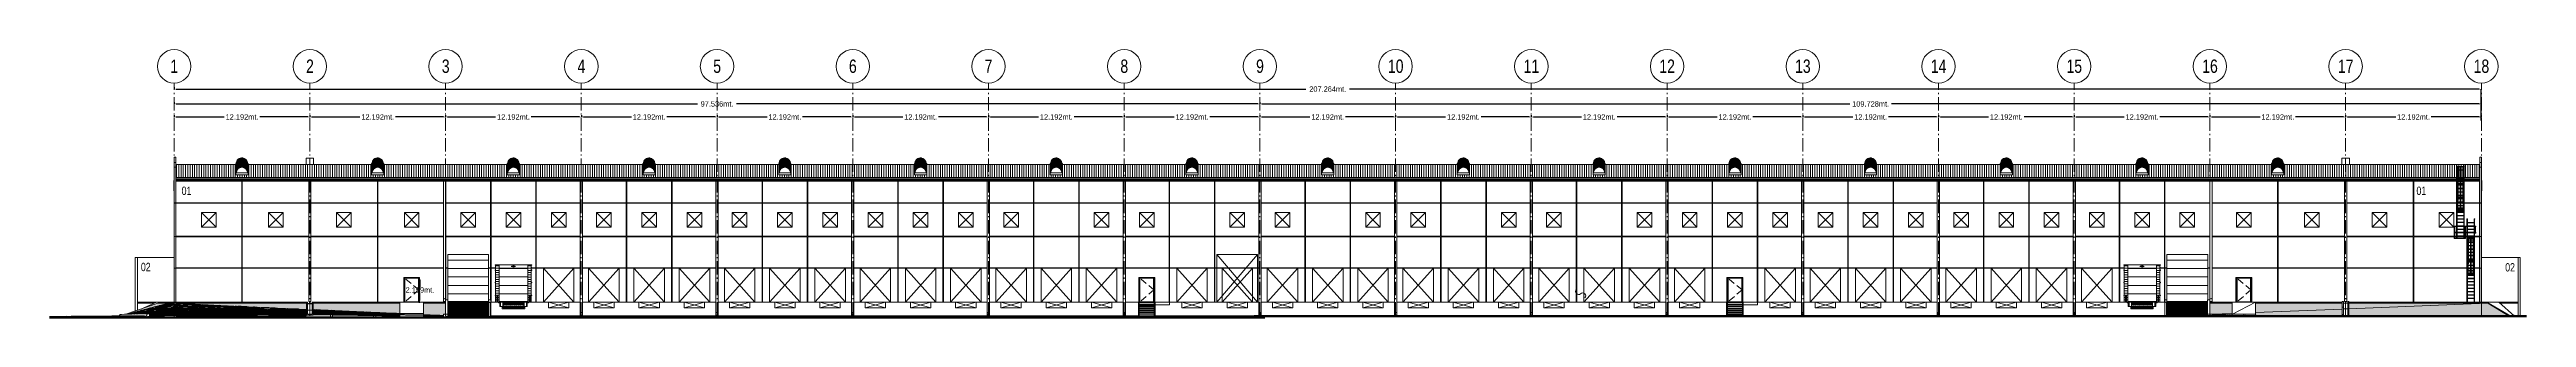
# Model space of a CAD drawing. Header units: metres. Extents: x -199 to 506, y -5 to 23.
# Drawn here: x 282.8 to 505.3, y -1.4 to 22.6 of the extents above; entities that cross this region are included whole.
import ezdxf

# ---------------------------------------------------------------- set-up
doc = ezdxf.new("R2010")
doc.units = ezdxf.units.M
doc.linetypes.add('01_Grid', pattern=[1.74, 1.2, -0.27, 0, -0.27])
doc.linetypes.add('04_Proyection', pattern=[0.9, 0.6, -0.3])
for name, color, linetype, lineweight in [('03EJES-1', 1, '01_Grid', 5), ('04NOEJE', 2, 'Continuous', 18), ('04NOEJE-1', 2, 'Continuous', 5), ('06MUR', 8, 'Continuous', 9), ('06MUREXT', 92, 'Continuous', 9), ('11PUER', 1, 'Continuous', 5), ('11PUER-1', 1, '04_Proyection', 5), ('13CIVERT', 7, 'Continuous', 5), ('14HATCH-1', 14, 'Continuous', 5), ('17EQAGUA', 5, 'Continuous', 5), ('22AMUEB', 8, 'Continuous', 5), ('26VENT', 144, 'Continuous', 5), ('29NOTAS', 2, 'Continuous', 5), ('29NOTAS-2', 7, 'Continuous', 5), ('31COTAS', 1, 'Continuous', 5), ('46BANQ', 8, 'Continuous', 5), ('46BANQ-1', 8, 'Continuous', 13), ('53BAPS', 1, 'Continuous', 5), ('54ESTRUCTURA', 1, 'Continuous', 9), ('55BARANDAL', 8, 'Continuous', 5), ('70LINEA', 1, 'Continuous', 13), ('70LINEA-1', 1, 'Continuous', 5), ('70LINEA_1_0', 6, 'Continuous', 80)]:
    doc.layers.add(name, color=color, linetype=linetype, lineweight=lineweight)
doc.styles.add('Arial', font='arial.ttf', dxfattribs={"width": 0.75, "height": 1.2})
doc.styles.add('Arial_1', font='arial.ttf', dxfattribs={"width": 0.75, "height": 0.75})
doc.dimstyles.get("Standard").update_dxf_attribs({"dimtxt": 0.48, "dimasz": 0.18, "dimexe": 0, "dimexo": 0, "dimgap": 0, "dimtad": 0, "dimtih": 1, "dimtoh": 1, "dimdec": 3, "dimzin": 0, "dimdsep": 46, "dimtxsty": 'Standard', "dimcen": 0.09, "dimadec": 0, "dimazin": 0, "dimtfac": 1, "dimtdec": 4, "dimtofl": 0, "dimtmove": 0, "dimatfit": 3, "dimfxl": 1, "dimtolj": 1, "dimtzin": 0, "dimarcsym": 0})
pattern_1 = [(50, (393.057, 0), (2.186618, -0.191282), [0.229, -2.515]), (355, (393.057, 0), (-0.4228, 2.292573), [0.183, -2.012]), (100.451, (393.239, -0.016), (1.763017, 2.101667), [0.194, -2.137]), (46.184, (393.057, 0.61), (3.25321, -0.504935), [0.343, -3.772]), (96.636, (393.328, 0.568), (2.84897, 2.96912), [0.291, -3.206]), (351.184, (393.057, 0.61), (2.84876, 2.96948), [0.274, -3.018]), (21, (393.361, 0.457), (1.819723, -1.227392), [0.229, -2.515]), (326, (393.361, 0.457), (0.741674, 2.210106), [0.183, -2.012]), (71.451, (393.513, 0.355), (2.560878, 0.983432), [0.194, -2.137]), (37.5, (393.057, 0), (0.037248, 1.014271), [0.101, -1.887, 0.101, -1.942, -2.019]), (37.5, (393.057, 0), (0.037248, 1.014271), [-4.029, 0.101, -1.919]), (7.5, (393.057, 0), (0.801974, 1.201961), [0.101, -1.064, 0.101, -1.841, -0.77]), (7.5, (393.057, 0), (0.801974, 1.201961), [-3.106, 0.101, -0.669]), (327.5, (392.377, 0), (1.626775, -0.068848), [0.101, -0.661, 0.101, -2.277, -3.155]), (327.5, (392.377, 0), (1.626775, -0.068848), [-3.139, 0.101, -3.054]), (317.5, (392.072, 0), (1.777346, 0.305506), [0.101, -0.89, 0.101, -1.478, -2.24]), (317.5, (392.072, 0), (1.777346, 0.305506), [-2.569, 0.101, -2.14])]
pattern_2 = [(45, (393.263, 0), (0, 0.29981328), [0.066, -0.358]), (45, (393.235, 0.122), (0, 0.29981328), [0.106, -0.318]), (45, (393.113, 0), (0, 0.29981328), [0.066, -0.358]), (45, (393.235, 0.272), (0, 0.29981328), [0.04, -0.384]), (45, (393.085, 0.122), (0, 0.29981328), [0.106, -0.318])]
pattern_3 = [(0, (86.915, 0), (0, 0.75), [])]

msp = doc.modelspace()

# ---------------------------------------------------------------- texts
at = {"layer": '04NOEJE-1', "char_height": 1.2, "attachment_point": 1, "style": 'Arial'}
for s, insert, width in [('1', (293.6095, 21.743), 0.847785), ('2', (305.8015, 21.743), 0.847785), ('3', (317.9935, 21.743), 0.847785), ('4', (330.1855, 21.743), 0.847785), ('5', (342.3775, 21.743), 0.847785), ('6', (354.5695, 21.743), 0.847785), ('7', (366.7615, 21.743), 0.847785), ('8', (378.9535, 21.743), 0.847785), ('9', (391.1455, 21.743), 0.847785), ('10', (402.9876, 21.743), 1.695569), ('11', (415.1796, 21.743), 1.695569), ('12', (427.3716, 21.743), 1.695569), ('13', (439.5636, 21.743), 1.695569), ('14', (451.7556, 21.743), 1.695569), ('15', (463.9476, 21.743), 1.695569), ('16', (476.1396, 21.743), 1.695569), ('17', (488.3316, 21.743), 1.695569), ('18', (500.5236, 21.743), 1.695569)]:
    msp.add_mtext(s, dxfattribs=dict(at, insert=insert, width=width))
at = {"layer": '29NOTAS-2', "char_height": 0.75, "width": 1.046202, "attachment_point": 1, "style": 'Arial_1'}
for s, insert in [('01', (294.6242, 10.3498)), ('01', (495.3842, 10.3498)), ('02', (290.9631, 3.52)), ('02', (503.3577, 3.4924))]:
    msp.add_mtext(s, dxfattribs=dict(at, insert=insert))

# ---------------------------------------------------------------- blocks, each defined once
blk = doc.blocks.new('FP_65-601rSouthElevEjeF Paint')
at = {"layer": '14HATCH-1'}
for p, q in [((-16.44, -1.08), (-16.38, -1.07)), ((-16.41, -1.08), (-16.4, -1.08)), ((-16.4, -1.08), (-16.31, -1.06)), ((-16.38, -1.07), (-16.28, -1.05)), ((-16.31, -1.06), (-16.21, -1.05)), ((-16.3, -1.08), (-16.3, -1.08)), ((-16.29, -1.08), (-16.19, -1.06)), ((-16.28, -1.05), (-16.18, -1.03)), ((-16.22, -1.08), (-16.2, -1.08)), ((-16.2, -1.05), (-16.21, -1.05)), ((-16.19, -1.06), (-16.2, -1.05)), ((-16.2, -1.08), (-16.13, -1.06)), ((-16.18, -1.01), (-16.17, -1.01)), ((-16.18, -1.02), (-16.17, -1.01)), ((-16.18, -1.03), (-16.18, -1.02)), ((-16.16, -1.04), (-16.12, -1.02)), ((-16.1, -1.04), (-16.16, -1.04)), ((-16.12, -1.01), (-16.14, -1)), ((-16.13, -1.06), (-16.05, -1.05)), ((-16.12, -1.01), (-16.04, -0.99)), ((-16.12, -1.02), (-16.07, -1)), ((-16.1, -1.04), (-16.02, -1.04)), ((-16.07, -1), (-15.98, -0.99)), ((-16.05, -1.05), (-15.97, -1.04)), ((-16.04, -0.99), (-15.95, -0.98)), ((-16.02, -1.04), (-15.94, -1.03)), ((-16.02, -1.08), (-16, -1.07)), ((-16, -1.07), (-15.98, -1.06)), ((-15.99, -1.07), (-15.97, -1.06)), ((-15.98, -0.99), (-15.89, -0.97)), ((-15.98, -1.06), (-15.97, -1.04)), ((-15.97, -1.06), (-15.95, -1.05)), ((-15.95, -0.98), (-15.86, -0.96)), ((-15.95, -1.05), (-15.86, -1.04)), ((-15.94, -1.03), (-15.86, -1.03)), ((-15.89, -0.97), (-15.8, -0.96)), ((-15.86, -0.96), (-15.75, -0.93)), ((-15.86, -1.03), (-15.81, -1.01)), ((-15.86, -1.04), (-15.78, -1.03)), ((-15.81, -1.01), (-15.77, -0.99)), ((-15.81, -1.07), (-15.75, -1.07)), ((-15.76, -0.97), (-15.8, -0.96)), ((-15.8, -1.02), (-15.69, -1.01)), ((-15.8, -1.02), (-15.75, -1.01)), ((-15.78, -1.03), (-15.69, -1.02)), ((-15.77, -0.95), (-15.67, -0.92)), ((-15.67, -0.95), (-15.77, -0.95)), ((-15.77, -0.99), (-15.72, -0.98)), ((-15.72, -0.98), (-15.76, -0.97)), ((-15.75, -0.9), (-15.71, -0.89)), ((-15.75, -0.93), (-15.73, -0.91)), ((-15.75, -1.01), (-15.7, -0.99)), ((-15.75, -1.07), (-15.66, -1.05)), ((-15.73, -0.91), (-15.71, -0.89)), ((-15.7, -0.96), (-15.51, -0.93)), ((-15.59, -0.97), (-15.7, -0.96)), ((-15.7, -0.99), (-15.66, -0.97)), ((-15.69, -1.01), (-15.57, -1.01)), ((-15.69, -1.02), (-15.59, -1.02)), ((-15.64, -0.89), (-15.68, -0.88)), ((-15.67, -0.92), (-15.57, -0.89)), ((-15.67, -0.95), (-15.39, -0.9)), ((-15.67, -1.07), (-15.66, -1.07)), ((-15.55, -0.98), (-15.66, -0.97)), ((-15.66, -1.05), (-15.58, -1.03)), ((-15.66, -1.07), (-15.66, -1.07)), ((-15.64, -0.89), (-15.55, -0.86)), ((-15.62, -1.05), (-15.54, -1.04)), ((-15.6, -1.06), (-15.62, -1.05)), ((-15.59, -1.07), (-15.6, -1.06)), ((-15.48, -0.97), (-15.59, -0.97)), ((-15.59, -1.02), (-15.5, -1.01)), ((-15.59, -1.07), (-15.17, -1.02)), ((-15.58, -1.03), (-15.5, -1.01)), ((-15.57, -0.89), (-15.48, -0.85)), ((-15.57, -1.01), (-15.45, -1)), ((-15.55, -0.86), (-15.47, -0.83)), ((-15.45, -0.98), (-15.55, -0.98)), ((-15.54, -1.04), (-15.47, -1.02)), ((-15.51, -0.93), (-15.32, -0.9)), ((-15.45, -0.87), (-15.48, -0.85)), ((-15.48, -0.97), (-15.34, -0.94)), ((-15.48, -1.07), (-15.46, -1.06)), ((-15.47, -0.83), (-15.47, -0.83)), ((-15.47, -1.02), (-15.32, -1.01)), ((-15.46, -1.06), (-15.37, -1.05)), ((-15.4, -0.84), (-15.45, -0.82)), ((-15.42, -0.89), (-15.45, -0.87)), ((-15.45, -0.99), (-15.45, -0.98)), ((-15.45, -1), (-15.45, -0.99)), ((-15.39, -0.9), (-15.42, -0.89)), ((-15.42, -1.01), (-15.27, -0.99)), ((-15.42, -1.01), (-15.41, -1)), ((-15.41, -0.97), (-15.32, -0.96)), ((-15.41, -0.98), (-15.41, -0.97)), ((-15.41, -1), (-15.41, -0.98)), ((-15.4, -0.84), (-15.3, -0.83)), ((-15.37, -1.05), (-14.95, -1.01)), ((-15.36, -0.87), (-15.34, -0.86)), ((-15.27, -0.89), (-15.36, -0.87)), ((-15.3, -0.88), (-15.36, -0.87)), ((-15.34, -0.86), (-15.33, -0.85)), ((-15.34, -0.94), (-15.21, -0.92)), ((-15.33, -0.85), (-15.2, -0.84)), ((-15.26, -0.91), (-15.32, -0.9)), ((-15.32, -0.96), (-15.22, -0.95)), ((-15.32, -1.01), (-15.16, -0.99)), ((-15.3, -0.83), (-15.19, -0.83)), ((-15.24, -0.89), (-15.3, -0.88)), ((-15.19, -0.9), (-15.27, -0.89)), ((-15.27, -0.94), (-15.13, -0.91)), ((-15.27, -0.94), (-15.14, -0.93)), ((-15.27, -0.99), (-15.12, -0.98)), ((-15.21, -0.92), (-15.26, -0.91)), ((-15.22, -0.95), (-15.09, -0.94)), ((-15.21, -0.76), (-15.07, -0.75)), ((-15.21, -1.06), (-15.17, -1.06)), ((-15.2, -0.84), (-15.07, -0.84)), ((-15.19, -0.83), (-15.09, -0.82)), ((-15.19, -0.9), (-15.06, -0.89)), ((-15.17, -1.02), (-14.75, -0.98)), ((-15.17, -1.06), (-15.04, -1.06)), ((-15.16, -0.99), (-15, -0.98)), ((-15.15, -0.74), (-15.08, -0.74)), ((-15.14, -0.93), (-15, -0.93)), ((-15.13, -0.91), (-14.99, -0.9)), ((-15.12, -0.98), (-14.96, -0.97)), ((-15.08, -0.74), (-15.11, -0.73)), ((-15.09, -0.82), (-15.07, -0.8)), ((-15.09, -0.94), (-14.95, -0.94)), ((-15.03, -0.74), (-15.08, -0.72)), ((-15.08, -1.06), (-14.94, -1.05)), ((-15.07, -0.78), (-15.07, -0.75)), ((-15.07, -0.8), (-15.07, -0.78)), ((-15.07, -0.84), (-14.93, -0.83)), ((-15.06, -0.89), (-14.94, -0.88)), ((-15.04, -1.06), (-15.01, -1.04)), ((-14.98, -0.75), (-15.03, -0.74)), ((-15.01, -1.04), (-14.98, -1.03)), ((-15, -0.93), (-14.86, -0.92)), ((-15, -0.98), (-14.84, -0.96)), ((-15, -1.06), (-14.94, -1.05)), ((-14.99, -0.81), (-14.98, -0.79)), ((-14.92, -0.82), (-14.99, -0.81)), ((-14.99, -0.9), (-14.84, -0.88)), ((-14.98, -0.75), (-14.85, -0.74)), ((-14.98, -0.76), (-14.85, -0.75)), ((-14.98, -0.79), (-14.98, -0.76)), ((-14.98, -1.03), (-14.96, -1.02)), ((-14.96, -0.97), (-14.8, -0.95)), ((-14.96, -1.02), (-14.95, -1.01)), ((-14.95, -0.94), (-14.81, -0.93)), ((-14.94, -0.88), (-14.81, -0.86)), ((-14.94, -1.03), (-14.84, -1.01)), ((-14.89, -1.04), (-14.94, -1.03)), ((-14.77, -0.84), (-14.93, -0.83)), ((-14.84, -0.83), (-14.92, -0.82)), ((-14.9, -1.06), (-14.75, -1.05)), ((-14.89, -0.67), (-14.72, -0.67)), ((-14.85, -1.05), (-14.89, -1.04)), ((-14.86, -0.92), (-14.7, -0.9)), ((-14.85, -0.74), (-14.71, -0.72)), ((-14.85, -0.75), (-14.71, -0.73)), ((-14.85, -1.05), (-14.62, -1.03)), ((-14.84, -0.83), (-14.53, -0.78)), ((-14.84, -0.88), (-14.69, -0.87)), ((-14.79, -0.97), (-14.84, -0.96)), ((-14.84, -1.01), (-14.75, -0.99)), ((-14.83, -0.66), (-14.66, -0.65)), ((-14.81, -0.86), (-14.78, -0.85)), ((-14.8, -0.94), (-14.81, -0.93)), ((-14.8, -0.95), (-14.8, -0.94)), ((-14.75, -0.98), (-14.79, -0.97)), ((-14.78, -0.85), (-14.77, -0.84)), ((-14.77, -0.92), (-14.61, -0.89)), ((-14.72, -0.93), (-14.77, -0.92)), ((-14.75, -0.96), (-14.68, -0.94)), ((-14.61, -0.97), (-14.75, -0.96)), ((-14.75, -0.99), (-14.66, -0.98)), ((-14.75, -1.05), (-14.52, -1.02)), ((-14.72, -0.67), (-14.54, -0.66)), ((-14.72, -0.93), (-14.57, -0.92)), ((-14.71, -0.72), (-14.57, -0.71)), ((-14.71, -0.73), (-14.57, -0.72)), ((-14.7, -0.9), (-14.56, -0.87)), ((-14.69, -0.85), (-14.67, -0.83)), ((-14.69, -0.85), (-14.56, -0.84)), ((-14.69, -0.87), (-14.53, -0.86)), ((-14.68, -0.94), (-14.62, -0.93)), ((-14.67, -0.83), (-14.65, -0.81)), ((-14.66, -0.65), (-14.59, -0.62)), ((-14.66, -0.98), (-14.52, -0.97)), ((-14.65, -0.81), (-14.33, -0.76)), ((-14.62, -0.93), (-14.47, -0.91)), ((-14.62, -1.03), (-14.4, -1)), ((-14.62, -1.06), (-14.6, -1.05)), ((-14.61, -0.89), (-14.46, -0.86)), ((-14.61, -0.97), (-14.48, -0.96)), ((-14.6, -1.05), (-14.57, -1.04)), ((-14.59, -0.62), (-14.53, -0.59)), ((-14.57, -0.71), (-14.42, -0.69)), ((-14.57, -0.72), (-14.42, -0.71)), ((-14.57, -0.92), (-14.42, -0.9)), ((-14.57, -1.04), (-14.54, -1.03)), ((-14.56, -0.65), (-14.49, -0.62)), ((-14.44, -0.66), (-14.56, -0.65)), ((-14.56, -0.84), (-14.41, -0.84)), ((-14.56, -0.87), (-14.53, -0.86)), ((-14.55, -1.06), (-14.49, -1.05)), ((-14.53, -0.59), (-14.54, -0.58)), ((-14.48, -0.68), (-14.54, -0.66)), ((-14.54, -1.03), (-14.52, -1.02)), ((-14.53, -0.78), (-14.21, -0.73)), ((-14.52, -0.97), (-14.37, -0.97)), ((-14.49, -0.62), (-14.42, -0.59)), ((-14.47, -1.06), (-14.49, -1.05)), ((-14.42, -0.69), (-14.48, -0.68)), ((-14.48, -0.96), (-14.35, -0.96)), ((-14.47, -0.91), (-14.32, -0.9)), ((-14.46, -0.86), (-14.32, -0.85)), ((-14.45, -1.04), (-14.38, -1.03)), ((-14.4, -1.04), (-14.45, -1.04)), ((-14.42, -1.04), (-14.45, -1.04)), ((-14.44, -0.55), (-14.29, -0.55)), ((-14.44, -0.66), (-14.31, -0.65)), ((-14.42, -0.59), (-14.29, -0.57)), ((-14.32, -0.72), (-14.42, -0.71)), ((-14.42, -0.9), (-14.26, -0.89)), ((-14.39, -1.05), (-14.42, -1.04)), ((-14.42, -1.07), (-14.33, -1.06)), ((-14.42, -1.08), (-14.39, -1.08)), ((-14.42, -1.1), (-14.31, -1.09)), ((-14.42, -1.11), (-14.1, -1.1)), ((-14.42, -1.1), (-14.4, -1.1)), ((-14.42, -1.12), (-14.31, -1.12)), ((-14.42, -1.14), (-14.08, -1.12)), ((-14.42, -1.15), (-13.99, -1.13)), ((-14.42, -1.14), (-14.32, -1.13)), ((-14.42, -1.15), (-14.13, -1.14)), ((-14.41, -0.84), (-14.27, -0.84)), ((-14.41, -1.07), (-14.23, -1.07)), ((-14.4, -1), (-14.38, -0.99)), ((-14.36, -1.05), (-14.4, -1.04)), ((-14.4, -1.1), (-14.16, -1.09)), ((-14.39, -1.08), (-14.2, -1.07)), ((-14.38, -0.98), (-14.37, -0.97)), ((-14.38, -0.99), (-14.38, -0.98)), ((-14.38, -1.03), (-14.32, -1.02)), ((-14.36, -1.01), (-14.34, -1)), ((-14.36, -1.01), (-14.22, -1.01)), ((-14.36, -1.05), (-14.16, -1.04)), ((-14.35, -0.96), (-14.22, -0.95)), ((-14.34, -0.66), (-14.2, -0.65)), ((-14.32, -0.68), (-14.34, -0.66)), ((-14.34, -1), (-14.33, -0.99)), ((-14.26, -0.78), (-14.33, -0.76)), ((-14.33, -0.99), (-14.32, -0.97)), ((-14.33, -1.06), (-14.1, -1.05)), ((-14.32, -0.7), (-14.32, -0.68)), ((-14.11, -0.71), (-14.32, -0.7)), ((-14.21, -0.73), (-14.32, -0.72)), ((-14.32, -0.85), (-14.17, -0.84)), ((-14.32, -0.9), (-14.16, -0.89)), ((-14.32, -0.97), (-14.2, -0.97)), ((-14.32, -1.02), (-14.14, -1.01)), ((-14.32, -1.13), (-13.96, -1.12)), ((-14.22, -0.53), (-14.31, -0.52)), ((-14.31, -0.65), (-14.17, -0.64)), ((-14.31, -1.09), (-14.07, -1.08)), ((-14.31, -1.12), (-14.14, -1.11)), ((-14.29, -0.55), (-14.13, -0.55)), ((-14.29, -0.57), (-14.15, -0.56)), ((-14.08, -0.53), (-14.28, -0.51)), ((-14.27, -0.84), (-14.12, -0.83)), ((-14.21, -0.8), (-14.26, -0.78)), ((-14.26, -0.89), (-14.1, -0.87)), ((-14.23, -1.07), (-14.04, -1.06)), ((-14.13, -0.55), (-14.22, -0.53)), ((-14.22, -0.95), (-14.15, -0.94)), ((-14.22, -1.01), (-14.08, -1)), ((-14.16, -0.81), (-14.21, -0.8)), ((-14.2, -0.65), (-14.06, -0.64)), ((-14.2, -0.97), (-14.06, -0.96)), ((-14.2, -1.07), (-14.01, -1.07)), ((-14.17, -0.64), (-14.03, -0.63)), ((-14.17, -0.84), (-14.01, -0.83)), ((-14.16, -0.8), (-14.13, -0.77)), ((-14.03, -0.81), (-14.16, -0.8)), ((-14.12, -0.83), (-14.16, -0.81)), ((-14.1, -0.9), (-14.16, -0.89)), ((-14.16, -1.04), (-13.96, -1.03)), ((-14.13, -1.09), (-14.16, -1.09)), ((-14.15, -0.56), (-14.01, -0.55)), ((-14.15, -0.94), (-14.09, -0.92)), ((-14.14, -1.01), (-13.96, -1.01)), ((-14.14, -1.11), (-13.98, -1.09)), ((-14.13, -0.77), (-14.12, -0.75)), ((-14.13, -0.88), (-13.96, -0.85)), ((-13.96, -0.89), (-14.13, -0.88)), ((-14.1, -1.1), (-14.13, -1.09)), ((-14.13, -1.14), (-14.07, -1.13)), ((-14.12, -0.75), (-14.11, -0.73)), ((-14.12, -0.95), (-14.05, -0.94)), ((-14.12, -0.95), (-13.94, -0.95)), ((-14.11, -0.71), (-13.96, -0.71)), ((-14.11, -0.73), (-13.95, -0.72)), ((-14.1, -0.87), (-14.05, -0.85)), ((-14.04, -0.91), (-14.1, -0.9)), ((-14.1, -1.05), (-13.87, -1.04)), ((-14.09, -0.92), (-14.04, -0.91)), ((-13.89, -0.55), (-14.08, -0.53)), ((-14.08, -1), (-13.93, -1)), ((-14.08, -1.12), (-13.75, -1.11)), ((-14.07, -1.08), (-14.04, -1.08)), ((-14.07, -1.13), (-14.01, -1.13)), ((-14.06, -0.64), (-13.92, -0.62)), ((-14.06, -0.96), (-13.92, -0.95)), ((-14.05, -0.85), (-14.01, -0.83)), ((-14.05, -0.94), (-13.99, -0.92)), ((-14.04, -1.06), (-13.76, -1.04)), ((-14.04, -1.08), (-14.01, -1.07)), ((-14.04, -1.09), (-13.9, -1.08)), ((-13.89, -1.09), (-14.04, -1.09)), ((-14.03, -0.63), (-13.95, -0.59)), ((-13.91, -0.83), (-14.03, -0.81)), ((-13.89, -0.46), (-14.02, -0.44)), ((-13.98, -0.57), (-14.01, -0.55)), ((-14.01, -1.13), (-13.96, -1.12)), ((-13.86, -0.46), (-14, -0.44)), ((-14, -0.9), (-13.71, -0.87)), ((-13.83, -0.9), (-14, -0.9)), ((-13.99, -0.43), (-13.79, -0.42)), ((-13.99, -0.92), (-13.93, -0.91)), ((-13.98, -1.13), (-13.99, -1.13)), ((-13.95, -0.59), (-13.98, -0.57)), ((-13.98, -1.09), (-13.8, -1.09)), ((-13.96, -0.71), (-13.82, -0.71)), ((-13.96, -0.85), (-13.8, -0.82)), ((-13.96, -0.89), (-13.53, -0.84)), ((-13.96, -1.01), (-13.78, -1)), ((-13.96, -1.03), (-13.76, -1.02)), ((-13.95, -0.72), (-13.78, -0.72)), ((-13.94, -0.95), (-13.76, -0.94)), ((-13.93, -0.61), (-13.85, -0.58)), ((-13.69, -0.62), (-13.93, -0.61)), ((-13.76, -0.91), (-13.93, -0.91)), ((-13.93, -1), (-13.83, -0.98)), ((-13.79, -0.64), (-13.92, -0.62)), ((-13.92, -0.95), (-13.78, -0.95)), ((-13.92, -1.06), (-13.64, -1.04)), ((-13.89, -1.07), (-13.92, -1.06)), ((-13.91, -0.83), (-13.75, -0.8)), ((-13.91, -1.13), (-13.8, -1.12)), ((-13.88, -1.13), (-13.91, -1.13)), ((-13.88, -1.13), (-13.91, -1.13)), ((-13.9, -1.08), (-13.77, -1.06)), ((-13.76, -0.48), (-13.89, -0.46)), ((-13.89, -0.55), (-13.83, -0.51)), ((-13.89, -1.07), (-13.67, -1.06)), ((-13.89, -1.09), (-13.72, -1.08)), ((-13.85, -1.13), (-13.88, -1.13)), ((-13.86, -1.13), (-13.88, -1.13)), ((-13.87, -1.04), (-13.64, -1.03)), ((-13.86, -0.4), (-13.67, -0.4)), ((-13.73, -0.48), (-13.86, -0.46)), ((-13.85, -0.58), (-13.77, -0.55)), ((-13.83, -0.51), (-13.76, -0.48)), ((-13.65, -0.91), (-13.83, -0.9)), ((-13.83, -0.98), (-13.73, -0.96)), ((-13.82, -0.71), (-13.67, -0.71)), ((-13.8, -0.82), (-13.64, -0.8)), ((-13.8, -1.09), (-13.61, -1.09)), ((-13.8, -1.12), (-13.69, -1.11)), ((-13.79, -0.42), (-13.61, -0.42)), ((-13.67, -0.65), (-13.79, -0.64)), ((-13.72, -0.74), (-13.78, -0.72)), ((-13.78, -0.95), (-13.63, -0.95)), ((-13.62, -1.01), (-13.78, -1)), ((-13.77, -0.55), (-13.7, -0.51)), ((-13.77, -1.06), (-13.55, -1.05)), ((-13.59, -0.92), (-13.76, -0.91)), ((-13.76, -0.94), (-13.58, -0.94)), ((-13.76, -0.99), (-13.66, -0.97)), ((-13.71, -0.99), (-13.76, -0.99)), ((-13.76, -1.02), (-13.69, -1.02)), ((-13.76, -1.04), (-13.48, -1.03)), ((-13.75, -0.8), (-13.61, -0.77)), ((-13.75, -1.11), (-13.7, -1.1)), ((-13.6, -0.5), (-13.73, -0.48)), ((-13.73, -0.96), (-13.63, -0.95)), ((-13.66, -0.75), (-13.72, -0.74)), ((-13.72, -1.08), (-13.56, -1.08)), ((-13.72, -1.11), (-13.67, -1.1)), ((-13.72, -1.11), (-13.55, -1.11)), ((-13.71, -0.87), (-13.42, -0.84)), ((-13.66, -1), (-13.71, -0.99)), ((-13.52, -0.37), (-13.7, -0.36)), ((-13.58, -0.53), (-13.7, -0.51)), ((-13.7, -1.1), (-13.65, -1.09)), ((-13.69, -0.62), (-13.36, -0.57)), ((-13.69, -1.02), (-13.62, -1.01)), ((-13.69, -1.11), (-13.47, -1.11)), ((-13.68, -0.64), (-13.46, -0.6)), ((-13.43, -0.65), (-13.68, -0.64)), ((-13.68, -0.73), (-13.56, -0.72)), ((-13.62, -0.75), (-13.68, -0.73)), ((-13.67, -0.4), (-13.48, -0.4)), ((-13.66, -0.67), (-13.67, -0.65)), ((-13.67, -0.71), (-13.66, -0.69)), ((-13.67, -1.06), (-13.46, -1.05)), ((-13.67, -1.1), (-13.62, -1.1)), ((-13.66, -0.69), (-13.66, -0.67)), ((-13.61, -0.77), (-13.66, -0.75)), ((-13.66, -0.97), (-13.58, -0.96)), ((-13.66, -1), (-13.11, -0.96)), ((-13.65, -0.91), (-13.45, -0.88)), ((-13.65, -1.09), (-13.61, -1.09)), ((-13.6, -0.81), (-13.64, -0.8)), ((-13.64, -1.03), (-13.41, -1.02)), ((-13.64, -1.04), (-13.36, -1.02)), ((-13.56, -0.77), (-13.62, -0.75)), ((-13.62, -1.1), (-13.58, -1.09)), ((-13.61, -0.42), (-13.43, -0.42)), ((-13.6, -0.5), (-13.43, -0.5)), ((-13.56, -0.83), (-13.6, -0.81)), ((-13.58, -0.93), (-13.59, -0.92)), ((-13.47, -0.55), (-13.58, -0.53)), ((-13.58, -0.94), (-13.58, -0.93)), ((-13.58, -0.96), (-13.36, -0.94)), ((-13.58, -1.09), (-13.4, -1.08)), ((-13.57, -0.35), (-13.45, -0.34)), ((-13.41, -0.37), (-13.57, -0.35)), ((-13.57, -1.01), (-13.46, -1)), ((-13.57, -1.01), (-13.39, -1.01)), ((-13.56, -0.72), (-13.44, -0.72)), ((-13.51, -0.78), (-13.56, -0.77)), ((-13.53, -0.84), (-13.56, -0.83)), ((-13.56, -1.08), (-13.39, -1.08)), ((-13.55, -0.67), (-13.55, -0.65)), ((-13.31, -0.66), (-13.55, -0.65)), ((-13.55, -0.69), (-13.55, -0.67)), ((-13.55, -0.7), (-13.55, -0.69)), ((-13.55, -0.7), (-13.36, -0.7)), ((-13.55, -1.05), (-13.33, -1.05)), ((-13.55, -1.11), (-13.37, -1.1)), ((-13.54, -0.91), (-13.4, -0.9)), ((-13.53, -0.92), (-13.54, -0.91)), ((-13.53, -0.31), (-13.29, -0.32)), ((-13.53, -0.31), (-13.53, -0.31)), ((-13.52, -0.93), (-13.53, -0.92)), ((-13.4, -0.38), (-13.52, -0.37)), ((-13.52, -0.95), (-13.3, -0.93)), ((-13.52, -0.95), (-13.52, -0.93)), ((-13.51, -0.78), (-13.36, -0.78)), ((-13.48, -0.4), (-13.28, -0.4)), ((-13.48, -1.03), (-13.41, -1.02)), ((-13.36, -0.57), (-13.47, -0.55)), ((-13.47, -0.82), (-13.44, -0.81)), ((-13.34, -0.83), (-13.47, -0.82)), ((-13.39, -0.83), (-13.47, -0.82)), ((-13.47, -1.11), (-13.24, -1.11)), ((-13.46, -0.6), (-13.23, -0.57)), ((-13.46, -1), (-13.36, -0.98)), ((-13.46, -1.05), (-13.23, -1.04)), ((-13.45, -0.34), (-13.33, -0.33)), ((-13.45, -0.88), (-13.26, -0.86)), ((-13.44, -0.51), (-13.23, -0.51)), ((-13.42, -0.53), (-13.44, -0.51)), ((-13.44, -0.72), (-13.28, -0.71)), ((-13.44, -0.81), (-13.42, -0.79)), ((-13.43, -0.42), (-13.24, -0.41)), ((-13.43, -0.5), (-13.25, -0.49)), ((-13.19, -0.66), (-13.43, -0.65)), ((-13.4, -0.54), (-13.42, -0.53)), ((-13.42, -0.79), (-13.23, -0.79)), ((-13.34, -0.85), (-13.42, -0.84)), ((-13.25, -0.39), (-13.41, -0.37)), ((-13.28, -0.4), (-13.4, -0.38)), ((-13.18, -0.56), (-13.4, -0.54)), ((-13.25, -0.56), (-13.4, -0.54)), ((-13.4, -0.9), (-13.27, -0.89)), ((-13.4, -1.08), (-13.22, -1.08)), ((-13.3, -0.84), (-13.39, -0.83)), ((-13.39, -1.01), (-13.21, -1.01)), ((-13.39, -1.08), (-13.26, -1.07)), ((-13.38, -0.27), (-13.18, -0.26)), ((-13.37, -1.1), (-13.18, -1.1)), ((-13.36, -0.7), (-13.16, -0.7)), ((-13.36, -0.78), (-13.2, -0.78)), ((-13.36, -0.94), (-13.14, -0.93)), ((-13.36, -0.98), (-12.8, -0.95)), ((-13.36, -1.02), (-13.15, -1.01)), ((-13.22, -0.85), (-13.34, -0.83)), ((-13.26, -0.86), (-13.34, -0.85)), ((-13.34, -0.88), (-13.14, -0.86)), ((-13.34, -0.88), (-13.14, -0.88)), ((-13.33, -0.33), (-13.08, -0.33)), ((-13.33, -1.05), (-13.11, -1.04)), ((-13.06, -0.67), (-13.31, -0.66)), ((-13.3, -0.93), (-13.09, -0.92)), ((-13.29, -0.32), (-13.04, -0.32)), ((-13.28, -0.71), (-13.12, -0.71)), ((-13.27, -0.89), (-13.07, -0.89)), ((-13.26, -1.07), (-13.14, -1.06)), ((-13.26, -1.07), (-13.04, -1.07)), ((-13.26, -1.07), (-13.13, -1.07)), ((-13.1, -0.41), (-13.25, -0.39)), ((-13.25, -0.49), (-13.07, -0.49)), ((-13.1, -0.57), (-13.25, -0.56)), ((-13.18, -0.44), (-13.24, -0.41)), ((-13.24, -1.11), (-13.01, -1.1)), ((-13.23, -0.51), (-13, -0.51)), ((-13.09, -0.59), (-13.23, -0.57)), ((-13.23, -0.79), (-13.03, -0.79)), ((-13.23, -1.04), (-12.94, -1.02)), ((-13.22, -0.85), (-13.04, -0.84)), ((-13.22, -1.08), (-13.04, -1.08)), ((-13.21, -1.01), (-13.03, -1)), ((-13.2, -0.78), (-13.04, -0.77)), ((-13.19, -0.66), (-13.07, -0.63)), ((-13.18, -0.26), (-12.97, -0.24)), ((-13.12, -0.47), (-13.18, -0.44)), ((-12.96, -0.58), (-13.18, -0.56)), ((-13.18, -1.1), (-13.01, -1.09)), ((-13.16, -0.7), (-12.95, -0.7)), ((-13.14, -0.21), (-13.15, -0.21)), ((-13.15, -1.01), (-12.93, -1.01)), ((-13.14, -0.21), (-12.9, -0.21)), ((-13.14, -0.86), (-12.93, -0.85)), ((-13.14, -0.88), (-12.95, -0.88)), ((-13.14, -0.93), (-12.92, -0.92)), ((-13.14, -1.06), (-13.02, -1.05)), ((-13.13, -1.07), (-13.01, -1.06)), ((-13.07, -0.49), (-13.12, -0.47)), ((-13.12, -0.71), (-12.96, -0.71)), ((-13.11, -0.96), (-12.55, -0.93)), ((-13.06, -1.04), (-13.11, -1.04)), ((-13.1, -0.41), (-12.91, -0.4)), ((-12.95, -0.6), (-13.09, -0.59)), ((-13.09, -0.92), (-12.87, -0.91)), ((-13.08, -0.33), (-12.83, -0.33)), ((-13.07, -0.63), (-12.95, -0.6)), ((-13.07, -0.89), (-12.87, -0.88)), ((-13.06, -0.43), (-12.88, -0.42)), ((-13.01, -0.45), (-13.06, -0.43)), ((-13.06, -0.66), (-12.94, -0.65)), ((-12.98, -0.67), (-13.06, -0.66)), ((-13.01, -0.68), (-13.06, -0.67)), ((-13.02, -1.05), (-13.06, -1.04)), ((-13.04, -0.32), (-12.78, -0.32)), ((-13.04, -0.77), (-13.01, -0.75)), ((-13.04, -0.84), (-12.86, -0.83)), ((-13.04, -1.08), (-12.86, -1.07)), ((-13.04, -1.07), (-12.81, -1.07)), ((-13.03, -0.79), (-12.83, -0.78)), ((-13.03, -1), (-12.84, -1)), ((-13.02, -1.03), (-12.73, -1.01)), ((-12.85, -1.03), (-13.02, -1.03)), ((-12.96, -0.48), (-13.01, -0.45)), ((-12.95, -0.7), (-13.01, -0.68)), ((-13.01, -0.75), (-12.98, -0.73)), ((-13.01, -1.06), (-12.89, -1.05)), ((-13.01, -1.09), (-12.84, -1.08)), ((-12.84, -1.1), (-13.01, -1.1)), ((-13, -0.51), (-12.78, -0.51)), ((-13, -1.11), (-12.84, -1.1)), ((-12.91, -0.69), (-12.98, -0.67)), ((-12.98, -0.73), (-12.96, -0.71)), ((-12.97, -0.24), (-12.75, -0.23)), ((-12.8, -0.49), (-12.96, -0.48)), ((-12.96, -0.58), (-12.79, -0.57)), ((-12.95, -0.88), (-12.74, -0.87)), ((-12.94, -0.63), (-12.82, -0.6)), ((-12.94, -0.63), (-12.72, -0.63)), ((-12.94, -0.65), (-12.81, -0.64)), ((-12.94, -1.02), (-12.82, -1.01)), ((-12.94, -1.09), (-12.79, -1.08)), ((-12.91, -1.1), (-12.94, -1.09)), ((-12.93, -0.85), (-12.72, -0.83)), ((-12.93, -1.01), (-12.71, -1)), ((-12.93, -1.04), (-12.5, -1.02)), ((-12.76, -1.04), (-12.93, -1.04)), ((-12.92, -0.92), (-12.69, -0.91)), ((-12.91, -0.4), (-12.72, -0.39)), ((-12.84, -0.71), (-12.91, -0.69)), ((-12.87, -1.1), (-12.91, -1.1)), ((-12.9, -0.21), (-12.66, -0.22)), ((-12.9, -0.76), (-12.87, -0.74)), ((-12.8, -0.77), (-12.9, -0.76)), ((-12.71, -1.05), (-12.89, -1.05)), ((-12.88, -0.42), (-12.69, -0.41)), ((-12.87, -0.74), (-12.85, -0.72)), ((-12.87, -0.88), (-12.66, -0.88)), ((-12.87, -0.91), (-12.64, -0.9)), ((-12.87, -1.1), (-12.12, -1.08)), ((-12.62, -0.16), (-12.86, -0.14)), ((-12.86, -0.83), (-12.67, -0.82)), ((-12.86, -1.07), (-12.68, -1.07)), ((-12.85, -0.72), (-12.65, -0.71)), ((-12.85, -1.03), (-12.2, -1)), ((-12.84, -0.71), (-12.64, -0.7)), ((-12.84, -1), (-12.82, -0.99)), ((-12.84, -1.08), (-12.68, -1.07)), ((-12.83, -0.33), (-12.58, -0.33)), ((-12.6, -0.79), (-12.83, -0.78)), ((-12.82, -0.6), (-12.63, -0.59)), ((-12.82, -0.99), (-12.81, -0.97)), ((-12.82, -1.01), (-12.71, -1)), ((-12.81, -0.64), (-12.59, -0.64)), ((-12.81, -0.97), (-12.8, -0.96)), ((-12.81, -1.07), (-12.58, -1.06)), ((-12.64, -0.51), (-12.8, -0.49)), ((-12.7, -0.78), (-12.8, -0.77)), ((-12.8, -0.96), (-12.8, -0.95)), ((-12.8, -1.1), (-12.79, -1.1)), ((-12.8, -1.1), (-12.64, -1.1)), ((-12.79, -0.57), (-12.62, -0.56)), ((-12.79, -1.08), (-12.64, -1.07)), ((-12.78, -0.32), (-12.73, -0.28)), ((-12.48, -0.52), (-12.78, -0.51)), ((-12.64, -0.14), (-12.76, -0.11)), ((-12.58, -1.05), (-12.76, -1.04)), ((-12.69, -0.25), (-12.75, -0.23)), ((-12.75, -0.97), (-12.64, -0.96)), ((-12.66, -0.98), (-12.75, -0.97)), ((-12.74, -0.87), (-12.53, -0.85)), ((-12.73, -0.28), (-12.69, -0.25)), ((-12.73, -1.01), (-12.45, -0.99)), ((-12.72, -0.39), (-12.53, -0.38)), ((-12.72, -0.63), (-12.5, -0.62)), ((-12.72, -0.83), (-12.51, -0.82)), ((-12.53, -1.05), (-12.71, -1.05)), ((-12.7, -0.78), (-12.24, -0.74)), ((-12.69, -0.41), (-12.49, -0.39)), ((-12.62, -0.92), (-12.69, -0.91)), ((-12.67, -0.82), (-12.63, -0.81)), ((-12.66, -0.22), (-12.41, -0.22)), ((-12.65, -0.89), (-12.66, -0.88)), ((-12.58, -0.99), (-12.66, -0.98)), ((-12.65, -0.71), (-12.45, -0.7)), ((-12.64, -0.9), (-12.65, -0.89)), ((-12.53, -0.16), (-12.64, -0.14)), ((-12.64, -0.51), (-12.28, -0.46)), ((-12.64, -0.7), (-12.43, -0.69)), ((-12.64, -0.96), (-12.53, -0.94)), ((-12.64, -1.07), (-12.35, -1.07)), ((-12.64, -1.1), (-12.48, -1.09)), ((-12.63, -0.32), (-12.58, -0.28)), ((-12.42, -0.33), (-12.63, -0.32)), ((-12.63, -0.59), (-12.43, -0.57)), ((-12.63, -0.81), (-12.6, -0.79)), ((-12.38, -0.19), (-12.62, -0.16)), ((-12.62, -0.56), (-12.45, -0.55)), ((-12.62, -0.87), (-12.4, -0.85)), ((-12.54, -0.88), (-12.62, -0.87)), ((-12.55, -0.93), (-12.62, -0.92)), ((-12.59, -0.64), (-12.37, -0.64)), ((-12.58, -0.28), (-12.53, -0.25)), ((-12.45, -0.35), (-12.58, -0.33)), ((-12.58, -0.99), (-12.3, -0.98)), ((-12.58, -1.05), (-12.26, -1.03)), ((-12.58, -1.06), (-12.56, -1.06)), ((-12.57, -0.91), (-12.49, -0.89)), ((-12.37, -0.92), (-12.57, -0.91)), ((-12.56, -1.06), (-12.53, -1.05)), ((-12.54, -0.88), (-12.34, -0.87)), ((-12.54, -1.07), (-12.26, -1.06)), ((-12.54, -1.07), (-12.5, -1.06)), ((-12.16, -0.19), (-12.53, -0.16)), ((-12.53, -0.25), (-12.35, -0.24)), ((-12.53, -0.38), (-12.33, -0.37)), ((-12.53, -0.85), (-12.32, -0.82)), ((-12.53, -0.94), (-12.43, -0.93)), ((-12.51, -0.8), (-12.46, -0.79)), ((-12.51, -0.8), (-12.32, -0.8)), ((-12.51, -0.82), (-12.29, -0.81)), ((-12.5, -0.62), (-12.28, -0.62)), ((-12.5, -1.02), (-12.06, -1)), ((-12.5, -1.06), (-12.47, -1.05)), ((-12.49, -0.39), (-12.29, -0.38)), ((-12.49, -0.89), (-12.41, -0.88)), ((-12.46, -0.54), (-12.48, -0.52)), ((-12.48, -1.09), (-11.72, -1.07)), ((-12.47, -1.05), (-12.44, -1.05)), ((-12.45, -0.55), (-12.46, -0.54)), ((-12.46, -0.79), (-12.42, -0.77)), ((-12.33, -0.37), (-12.45, -0.35)), ((-12.45, -0.7), (-12.24, -0.69)), ((-12.45, -0.99), (-12.16, -0.97)), ((-12.44, -1.05), (-12.26, -1.04)), ((-12.43, -0.57), (-12.23, -0.56)), ((-12.43, -0.69), (-12.23, -0.67)), ((-12.43, -0.93), (-12.23, -0.92)), ((-12.42, -0.33), (-12.24, -0.32)), ((-12.42, -0.77), (-11.95, -0.73)), ((-12.41, -0.22), (-12.15, -0.22)), ((-12.41, -0.88), (-12.21, -0.87)), ((-12.4, -0.85), (-12.19, -0.82)), ((-12.15, -0.22), (-12.38, -0.19)), ((-12.37, -0.49), (-12.01, -0.45)), ((-12.34, -0.51), (-12.37, -0.49)), ((-12.37, -0.64), (-12.14, -0.64)), ((-12.37, -0.92), (-12.19, -0.91)), ((-12.35, -0.24), (-12.17, -0.23)), ((-12.35, -1.07), (-12.06, -1.06)), ((-12.32, -0.54), (-12.34, -0.51)), ((-12.34, -0.87), (-12.13, -0.86)), ((-12.32, -0.54), (-12.11, -0.54)), ((-12.32, -0.8), (-12.12, -0.8)), ((-12.32, -0.82), (-12.29, -0.81)), ((-12.3, -0.98), (-12.02, -0.96)), ((-12.1, -0.4), (-12.29, -0.38)), ((-12.28, -0.46), (-11.91, -0.42)), ((-12.28, -0.62), (-12.14, -0.59)), ((-12.26, -0.33), (-12.08, -0.32)), ((-12.2, -0.36), (-12.26, -0.33)), ((-12.26, -1.03), (-11.95, -1.01)), ((-12.26, -1.04), (-12.07, -1.03)), ((-12.26, -1.06), (-11.97, -1.05)), ((-12.24, -0.32), (-12.06, -0.31)), ((-12.24, -0.69), (-12.03, -0.68)), ((-12.24, -0.74), (-11.78, -0.7)), ((-12.23, -0.56), (-12.02, -0.55)), ((-12.23, -0.67), (-12.02, -0.66)), ((-12.23, -0.92), (-12.03, -0.92)), ((-12.21, -0.87), (-12, -0.86)), ((-12.14, -0.38), (-12.2, -0.36)), ((-12.2, -1), (-12.19, -0.99)), ((-12.19, -0.82), (-11.99, -0.81)), ((-12.19, -0.91), (-12.02, -0.91)), ((-12.19, -0.99), (-12.17, -0.98)), ((-12.17, -0.23), (-11.98, -0.22)), ((-12.17, -0.98), (-12.16, -0.97)), ((-11.81, -0.22), (-12.16, -0.19)), ((-11.79, -0.4), (-12.14, -0.38)), ((-12.14, -0.59), (-12.01, -0.57)), ((-12.14, -0.62), (-12, -0.59)), ((-12, -0.64), (-12.14, -0.62)), ((-12.08, -0.65), (-12.14, -0.64)), ((-12.13, -0.86), (-11.92, -0.85)), ((-12.12, -0.8), (-11.92, -0.8)), ((-12.12, -1.03), (-11.81, -1.01)), ((-12.12, -1.03), (-11.89, -1.03)), ((-12.12, -1.08), (-11.37, -1.05)), ((-12.11, -0.54), (-11.89, -0.54)), ((-11.91, -0.42), (-12.1, -0.4)), ((-12.08, -0.32), (-11.9, -0.31)), ((-12.02, -0.66), (-12.08, -0.65)), ((-12.07, -1.03), (-11.83, -1.03)), ((-12.06, -0.31), (-11.87, -0.3)), ((-12.01, -1.01), (-12.06, -1)), ((-12.06, -1.06), (-11.77, -1.05)), ((-12.04, -0.99), (-11.97, -0.98)), ((-11.95, -1), (-12.04, -0.99)), ((-11.98, -0.99), (-12.04, -0.99)), ((-11.9, -0.69), (-12.03, -0.68)), ((-12.02, -0.93), (-12.03, -0.92)), ((-12.01, -0.57), (-12.02, -0.55)), ((-12.02, -0.91), (-11.84, -0.91)), ((-12.02, -0.94), (-12.02, -0.93)), ((-12.02, -0.96), (-12.02, -0.94)), ((-11.86, -0.14), (-12.01, -0.12)), ((-11.85, -0.47), (-12.01, -0.45)), ((-11.95, -1.01), (-12.01, -1.01)), ((-12, -0.59), (-11.87, -0.57)), ((-12, -0.64), (-11.81, -0.63)), ((-12, -0.86), (-11.79, -0.85)), ((-11.99, -0.81), (-11.79, -0.8)), ((-11.89, -0.25), (-11.98, -0.22)), ((-11.92, -1), (-11.98, -0.99)), ((-11.97, -0.98), (-11.89, -0.97)), ((-11.97, -1.05), (-11.68, -1.05)), ((-11.96, -0.93), (-11.79, -0.92)), ((-11.95, -0.94), (-11.96, -0.93)), ((-11.96, -0.96), (-11.95, -0.95)), ((-11.96, -0.96), (-11.77, -0.96)), ((-11.89, -0.74), (-11.95, -0.73)), ((-11.95, -0.95), (-11.95, -0.94)), ((-11.87, -1.01), (-11.95, -1)), ((-11.92, -0.8), (-11.72, -0.8)), ((-11.92, -0.85), (-11.7, -0.83)), ((-11.9, -0.31), (-11.71, -0.3)), ((-11.78, -0.7), (-11.9, -0.69)), ((-11.81, -0.27), (-11.89, -0.25)), ((-11.89, -0.54), (-11.67, -0.54)), ((-11.89, -0.68), (-11.87, -0.66)), ((-11.62, -0.69), (-11.89, -0.68)), ((-11.82, -0.76), (-11.89, -0.74)), ((-11.89, -0.97), (-11.66, -0.97)), ((-11.89, -1.03), (-11.65, -1.02)), ((-11.67, -0.15), (-11.87, -0.13)), ((-11.87, -0.3), (-11.81, -0.27)), ((-11.87, -0.57), (-11.68, -0.56)), ((-11.87, -0.66), (-11.86, -0.63)), ((-11.87, -1.01), (-11.62, -1)), ((-11.72, -0.15), (-11.86, -0.14)), ((-11.86, -0.63), (-11.67, -0.63)), ((-11.71, -0.49), (-11.85, -0.47)), ((-11.84, -0.91), (-11.76, -0.9)), ((-11.84, -1.09), (-11.8, -1.08)), ((-11.83, -1.03), (-11.59, -1.03)), ((-11.77, -0.78), (-11.82, -0.76)), ((-11.81, -0.22), (-11.76, -0.19)), ((-11.81, -0.63), (-11.62, -0.62)), ((-11.81, -1.01), (-11.53, -1)), ((-11.8, -1.08), (-11.76, -1.07)), ((-11.79, -0.4), (-11.58, -0.4)), ((-11.79, -0.8), (-11.58, -0.8)), ((-11.7, -0.86), (-11.79, -0.85)), ((-11.79, -0.92), (-11.62, -0.92)), ((-11.72, -0.8), (-11.77, -0.78)), ((-11.77, -0.96), (-11.59, -0.96)), ((-11.77, -1.05), (-11.48, -1.04)), ((-11.76, -0.19), (-11.72, -0.15)), ((-11.76, -0.29), (-11.69, -0.26)), ((-11.37, -0.31), (-11.76, -0.29)), ((-11.76, -0.42), (-11.52, -0.42)), ((-11.71, -0.44), (-11.76, -0.42)), ((-11.76, -0.76), (-11.71, -0.74)), ((-11.59, -0.78), (-11.76, -0.76)), ((-11.76, -0.9), (-11.68, -0.88)), ((-11.76, -1.07), (-11.72, -1.07)), ((-11.74, -0.84), (-11.52, -0.82)), ((-11.51, -0.85), (-11.74, -0.84)), ((-11.73, -1.08), (-11.56, -1.07)), ((-11.7, -1.08), (-11.73, -1.08)), ((-11.5, -0.32), (-11.71, -0.3)), ((-11.67, -0.47), (-11.71, -0.44)), ((-11.57, -0.51), (-11.71, -0.49)), ((-11.71, -0.74), (-11.67, -0.72)), ((-11.7, -0.83), (-11.64, -0.81)), ((-11.61, -0.87), (-11.7, -0.86)), ((-11.7, -0.91), (-11.62, -0.9)), ((-11.7, -0.91), (-11.47, -0.91)), ((-11.69, -0.26), (-11.64, -0.22)), ((-11.68, -0.56), (-11.49, -0.55)), ((-11.68, -0.88), (-11.61, -0.87)), ((-11.68, -1.05), (-11.38, -1.04)), ((-11.47, -0.17), (-11.67, -0.15)), ((-11.63, -0.49), (-11.67, -0.47)), ((-11.67, -0.54), (-11.44, -0.54)), ((-11.67, -0.63), (-11.47, -0.62)), ((-11.67, -0.72), (-11.64, -0.7)), ((-11.66, -0.97), (-11.42, -0.97)), ((-11.65, -1.02), (-11.4, -1.02)), ((-11.64, -0.22), (-11.58, -0.19)), ((-11.64, -0.7), (-11.43, -0.7)), ((-11.64, -0.81), (-11.58, -0.8)), ((-11.38, -0.51), (-11.63, -0.49)), ((-11.62, -0.62), (-11.42, -0.61)), ((-11.62, -0.69), (-11.43, -0.69)), ((-11.62, -0.9), (-11.54, -0.88)), ((-11.62, -0.92), (-11.43, -0.92)), ((-11.62, -1), (-11.37, -0.99)), ((-11.44, -0.79), (-11.59, -0.78)), ((-11.59, -0.96), (-11.4, -0.96)), ((-11.59, -1.03), (-11.35, -1.03)), ((-11.38, -0.21), (-11.58, -0.19)), ((-11.58, -0.4), (-11.36, -0.4)), ((-11.44, -0.54), (-11.57, -0.51)), ((-11.56, -0.86), (-11.18, -0.84)), ((-11.33, -0.87), (-11.56, -0.86)), ((-11.56, -1.07), (-11.39, -1.06)), ((-11.54, -0.88), (-11.47, -0.87)), ((-11.53, -1), (-11.25, -1)), ((-11.52, -0.42), (-11.28, -0.42)), ((-11.52, -0.82), (-11.3, -0.79)), ((-11.51, -0.85), (-10.95, -0.81)), ((-11.29, -0.34), (-11.5, -0.32)), ((-11.49, -0.55), (-11.29, -0.54)), ((-11.42, -1.05), (-11.48, -1.04)), ((-11.47, -0.17), (-11.23, -0.18)), ((-11.47, -0.62), (-11.27, -0.61)), ((-11.24, -0.88), (-11.47, -0.87)), ((-11.47, -0.91), (-11.23, -0.9)), ((-11.44, -0.79), (-11.23, -0.77)), ((-11.43, -0.69), (-11.24, -0.69)), ((-11.43, -0.7), (-11.21, -0.7)), ((-11.43, -0.92), (-11.24, -0.91)), ((-11.42, -0.61), (-11.27, -0.58)), ((-11.42, -0.97), (-11.18, -0.96)), ((-11.37, -1.05), (-11.42, -1.05)), ((-11.4, -0.96), (-11.28, -0.94)), ((-11.4, -1.02), (-11.08, -1.01)), ((-11.39, -1.06), (-11.22, -1.05)), ((-11.19, -0.24), (-11.38, -0.21)), ((-11.14, -0.54), (-11.38, -0.51)), ((-11.38, -1.04), (-11.36, -1.03)), ((-11.37, -0.31), (-11, -0.26)), ((-11.37, -0.99), (-11.12, -0.98)), ((-11.36, -0.4), (-11.15, -0.4)), ((-11.36, -1.03), (-11.35, -1.03)), ((-11.33, -0.32), (-11.08, -0.29)), ((-10.95, -0.34), (-11.33, -0.32)), ((-11.1, -0.88), (-11.33, -0.87)), ((-11.33, -1.04), (-11.18, -1.03)), ((-11.12, -1.05), (-11.33, -1.04)), ((-11.3, -0.79), (-11.08, -0.77)), ((-11.24, -0.36), (-11.29, -0.34)), ((-11.28, -0.56), (-11.29, -0.54)), ((-11.14, -0.44), (-11.28, -0.42)), ((-11.27, -0.58), (-11.28, -0.56)), ((-11.28, -0.94), (-11.16, -0.93)), ((-11.27, -0.59), (-11.12, -0.56)), ((-10.97, -0.61), (-11.27, -0.59)), ((-11.13, -0.62), (-11.27, -0.61)), ((-11.25, -1), (-10.96, -0.99)), ((-11.25, -1.02), (-10.93, -1)), ((-11.2, -1.02), (-11.25, -1.02)), ((-11.19, -0.38), (-11.24, -0.36)), ((-11.24, -0.69), (-11.04, -0.69)), ((-11.01, -0.88), (-11.24, -0.88)), ((-11.24, -0.91), (-11.05, -0.91)), ((-11.23, -0.18), (-10.98, -0.18)), ((-11.23, -0.77), (-11.02, -0.75)), ((-11.23, -0.9), (-10.99, -0.9)), ((-11.22, -0.19), (-10.92, -0.2)), ((-11.16, -0.21), (-11.22, -0.19)), ((-11.22, -1.05), (-10.99, -1.05)), ((-11.14, -0.71), (-11.21, -0.7)), ((-11.2, -1.02), (-10.93, -1.02)), ((-11, -0.26), (-11.19, -0.24)), ((-11.15, -0.4), (-11.19, -0.38)), ((-11.18, -0.84), (-10.8, -0.81)), ((-11.18, -0.95), (-11.07, -0.93)), ((-11.11, -0.95), (-11.18, -0.95)), ((-10.96, -0.97), (-11.18, -0.96)), ((-11.18, -1.03), (-11.04, -1.02)), ((-11.11, -0.23), (-11.16, -0.21)), ((-11.16, -0.93), (-11.05, -0.91)), ((-11, -0.46), (-11.14, -0.44)), ((-11.14, -0.54), (-11, -0.51)), ((-11.08, -0.73), (-11.14, -0.71)), ((-10.99, -0.63), (-11.13, -0.62)), ((-11.07, -0.36), (-11.12, -0.34)), ((-10.74, -0.36), (-11.12, -0.34)), ((-11.12, -0.56), (-10.98, -0.54)), ((-11.12, -0.98), (-11.04, -0.98)), ((-11.12, -1.05), (-10.91, -1.04)), ((-10.76, -0.25), (-11.11, -0.23)), ((-10.87, -0.25), (-11.11, -0.23)), ((-11.04, -0.96), (-11.11, -0.95)), ((-11.1, -0.88), (-10.85, -0.85)), ((-11.09, -0.43), (-10.94, -0.43)), ((-10.95, -0.45), (-11.09, -0.43)), ((-11.08, -0.29), (-10.82, -0.26)), ((-11.08, -0.71), (-10.93, -0.7)), ((-11.02, -0.73), (-11.08, -0.71)), ((-11.02, -0.75), (-11.08, -0.73)), ((-11.03, -0.78), (-11.08, -0.77)), ((-11.08, -1.01), (-10.76, -0.99)), ((-11.02, -0.38), (-11.07, -0.36)), ((-11.07, -0.93), (-10.97, -0.92)), ((-11.04, -0.69), (-11.02, -0.67)), ((-11.04, -0.96), (-10.36, -0.93)), ((-11.04, -0.98), (-10.96, -0.97)), ((-11.04, -1.02), (-10.78, -1.02)), ((-10.99, -0.8), (-11.03, -0.78)), ((-10.98, -0.4), (-11.02, -0.38)), ((-11.02, -0.67), (-11, -0.65)), ((-10.96, -0.74), (-11.02, -0.73)), ((-11, -0.89), (-11.01, -0.88)), ((-10.87, -0.48), (-11, -0.46)), ((-11, -0.51), (-10.87, -0.48)), ((-11, -0.65), (-10.99, -0.63)), ((-10.99, -0.9), (-11, -0.89)), ((-10.95, -0.81), (-10.99, -0.8)), ((-10.99, -1.05), (-10.75, -1.05)), ((-10.98, -0.18), (-10.73, -0.18)), ((-10.98, -0.4), (-10.7, -0.4)), ((-10.98, -0.54), (-10.84, -0.51)), ((-10.98, -0.62), (-10.66, -0.59)), ((-10.68, -0.63), (-10.98, -0.62)), ((-10.97, -0.61), (-10.5, -0.57)), ((-10.97, -0.92), (-10.7, -0.91)), ((-10.9, -0.76), (-10.96, -0.74)), ((-10.96, -0.87), (-10.78, -0.87)), ((-10.94, -0.89), (-10.96, -0.87)), ((-10.96, -0.99), (-10.67, -0.98)), ((-10.57, -0.36), (-10.95, -0.34)), ((-10.82, -0.47), (-10.95, -0.45)), ((-10.94, -0.43), (-10.79, -0.42)), ((-10.92, -0.9), (-10.94, -0.89)), ((-10.93, -0.7), (-10.77, -0.7)), ((-10.93, -1), (-10.6, -0.99)), ((-10.93, -1.02), (-10.67, -1.01)), ((-10.92, -0.2), (-10.61, -0.2)), ((-10.91, -0.91), (-10.92, -0.9)), ((-10.91, -0.91), (-10.64, -0.9)), ((-10.91, -1.04), (-10.7, -1.04)), ((-10.9, -0.76), (-10.71, -0.76)), ((-10.89, -0.68), (-10.87, -0.67)), ((-10.89, -0.68), (-10.64, -0.68)), ((-10.89, -0.98), (-10.78, -0.96)), ((-10.89, -0.98), (-10.67, -0.97)), ((-10.64, -0.26), (-10.87, -0.25)), ((-10.87, -0.67), (-10.85, -0.65)), ((-10.86, -0.79), (-10.83, -0.78)), ((-10.71, -0.81), (-10.86, -0.79)), ((-10.76, -0.8), (-10.86, -0.79)), ((-10.85, -0.65), (-10.84, -0.63)), ((-10.85, -0.85), (-10.6, -0.83)), ((-10.72, -0.53), (-10.84, -0.51)), ((-10.54, -0.65), (-10.84, -0.63)), ((-10.84, -1.07), (-10.81, -1.06)), ((-10.83, -0.78), (-10.79, -0.77)), ((-10.59, -0.28), (-10.82, -0.26)), ((-10.69, -0.49), (-10.82, -0.47)), ((-10.81, -1.06), (-10.78, -1.06)), ((-10.7, -0.82), (-10.8, -0.81)), ((-10.79, -0.42), (-10.57, -0.42)), ((-10.79, -0.77), (-10.54, -0.77)), ((-10.78, -0.87), (-10.61, -0.86)), ((-10.78, -0.96), (-10.66, -0.95)), ((-10.78, -1.02), (-10.51, -1.01)), ((-10.78, -1.06), (-10.75, -1.05)), ((-10.77, -0.7), (-10.56, -0.7)), ((-10.41, -0.28), (-10.76, -0.25)), ((-10.65, -0.81), (-10.76, -0.8)), ((-10.76, -0.99), (-10.67, -0.98)), ((-10.76, -1.07), (-10.73, -1.06)), ((-10.73, -0.18), (-10.75, -0.18)), ((-10.36, -0.38), (-10.74, -0.36)), ((-10.73, -1.06), (-10.69, -1.05)), ((-10.61, -0.55), (-10.72, -0.53)), ((-10.71, -0.76), (-10.51, -0.76)), ((-10.55, -0.82), (-10.71, -0.81)), ((-10.7, -0.4), (-10.42, -0.41)), ((-10.6, -0.83), (-10.7, -0.82)), ((-10.7, -0.85), (-10.45, -0.83)), ((-10.7, -0.85), (-10.45, -0.85)), ((-10.7, -0.91), (-10.43, -0.9)), ((-10.7, -1.04), (-10.49, -1.04)), ((-10.69, -0.49), (-10.48, -0.5)), ((-10.69, -1.05), (-10.48, -1.05)), ((-10.39, -0.65), (-10.68, -0.63)), ((-10.67, -0.97), (-10.44, -0.97)), ((-10.67, -1.01), (-10.4, -1.01)), ((-10.66, -0.59), (-10.34, -0.57)), ((-10.66, -0.95), (-9.98, -0.92)), ((-10.64, -0.68), (-10.39, -0.68)), ((-10.64, -0.9), (-10.36, -0.9)), ((-10.61, -0.2), (-10.3, -0.2)), ((-10.5, -0.57), (-10.61, -0.55)), ((-10.61, -0.86), (-10.36, -0.86)), ((-10.6, -0.99), (-10.34, -0.98)), ((-10.37, -0.3), (-10.59, -0.28)), ((-10.57, -0.36), (-10.47, -0.33)), ((-10.57, -0.42), (-10.34, -0.42)), ((-10.56, -0.7), (-10.36, -0.7)), ((-10.55, -0.82), (-10.32, -0.81)), ((-10.25, -0.66), (-10.54, -0.65)), ((-10.54, -0.77), (-10.29, -0.77)), ((-10.52, -0.51), (-10.25, -0.51)), ((-10.51, -0.52), (-10.52, -0.51)), ((-10.51, -0.54), (-10.51, -0.52)), ((-10.26, -0.56), (-10.51, -0.54)), ((-10.34, -0.55), (-10.51, -0.54)), ((-10.51, -0.76), (-10.3, -0.76)), ((-10.51, -1.01), (-10.24, -1.01)), ((-10.49, -1.04), (-10.36, -1.03)), ((-10.48, -0.5), (-10.26, -0.5)), ((-10.48, -1.05), (-10.27, -1.05)), ((-10.47, -0.33), (-10.37, -0.3)), ((-10.45, -0.83), (-10.18, -0.82)), ((-10.45, -0.85), (-10.2, -0.85)), ((-10.44, -0.97), (-10.21, -0.97)), ((-10.43, -0.9), (-10.15, -0.9)), ((-10.42, -0.41), (-10.14, -0.41)), ((-10.41, -0.28), (-10.2, -0.27)), ((-10.4, -0.36), (-10.24, -0.35)), ((-10.24, -0.38), (-10.4, -0.36)), ((-10.4, -1.01), (-10.06, -0.99)), ((-10.39, -0.65), (-10.2, -0.62)), ((-10.39, -0.68), (-10.13, -0.68)), ((-10.25, -0.39), (-10.36, -0.38)), ((-10.36, -0.7), (-10.15, -0.7)), ((-10.36, -0.86), (-10.1, -0.86)), ((-10.36, -0.9), (-10.09, -0.89)), ((-10.36, -0.93), (-9.68, -0.91)), ((-10.36, -1.03), (-10.23, -1.03)), ((-10.34, -0.42), (-10.11, -0.42)), ((-10.18, -0.57), (-10.34, -0.55)), ((-10.18, -0.58), (-10.34, -0.57)), ((-10.34, -0.98), (-10.08, -0.98)), ((-10.33, -1.04), (-10.2, -1.03)), ((-10.33, -1.04), (-10.06, -1.04)), ((-10.32, -0.81), (-10.08, -0.81)), ((-9.87, -0.22), (-10.3, -0.2)), ((-10.3, -0.76), (-10.25, -0.74)), ((-10.29, -0.33), (-10.19, -0.3)), ((-10.29, -0.33), (-9.99, -0.33)), ((-10.29, -0.77), (-10.03, -0.77)), ((-10.27, -1.05), (-10.05, -1.04)), ((-10.26, -0.5), (-10.04, -0.5)), ((-10.02, -0.58), (-10.26, -0.56)), ((-10.14, -0.41), (-10.25, -0.39)), ((-10.25, -0.51), (-9.97, -0.51)), ((-10.19, -0.67), (-10.25, -0.66)), ((-10.25, -0.74), (-10.2, -0.72)), ((-10.24, -0.35), (-10.08, -0.35)), ((-10.09, -0.4), (-10.24, -0.38)), ((-10.17, -1.01), (-10.24, -1.01)), ((-10.23, -0.65), (-10.06, -0.64)), ((-10.15, -0.66), (-10.23, -0.65)), ((-10.23, -1.03), (-10.11, -1.02)), ((-10.21, -0.97), (-9.97, -0.97)), ((-10.2, -0.27), (-9.99, -0.27)), ((-10.2, -0.62), (-10.03, -0.59)), ((-10.2, -0.72), (-10.15, -0.7)), ((-10.2, -0.85), (-9.94, -0.85)), ((-10.2, -1.03), (-10.07, -1.02)), ((-10.19, -0.3), (-9.95, -0.29)), ((-10.13, -0.68), (-10.19, -0.67)), ((-10.03, -0.59), (-10.18, -0.58)), ((-10.18, -0.82), (-9.91, -0.82)), ((-10.11, -1.02), (-10.17, -1.01)), ((-10.07, -0.68), (-10.15, -0.66)), ((-10.15, -0.9), (-9.87, -0.89)), ((-10.15, -1), (-9.82, -0.98)), ((-9.92, -1), (-10.15, -1)), ((-10.08, -0.45), (-10.11, -0.42)), ((-10.11, -0.74), (-10.07, -0.73)), ((-9.99, -0.76), (-10.11, -0.74)), ((-10.1, -0.86), (-9.84, -0.86)), ((-9.94, -0.43), (-10.09, -0.4)), ((-10.09, -0.89), (-9.8, -0.88)), ((-10.08, -0.35), (-9.78, -0.35)), ((-10.05, -0.47), (-10.08, -0.45)), ((-10.08, -0.81), (-9.84, -0.8)), ((-10.08, -0.98), (-9.81, -0.97)), ((-10, -0.7), (-10.07, -0.68)), ((-10.07, -0.73), (-10.02, -0.71)), ((-10.07, -1.02), (-9.94, -1.02)), ((-10.06, -0.64), (-9.9, -0.63)), ((-10.06, -0.99), (-9.94, -0.98)), ((-10.06, -1.04), (-9.79, -1.04)), ((-10.04, -0.5), (-10.05, -0.47)), ((-10.05, -1.04), (-9.83, -1.04)), ((-10.04, -0.62), (-9.86, -0.6)), ((-10.04, -0.62), (-9.77, -0.62)), ((-9.76, -0.78), (-10.03, -0.77)), ((-10.02, -0.58), (-9.8, -0.57)), ((-10.02, -0.71), (-9.76, -0.7)), ((-10.01, -1.01), (-9.51, -1)), ((-9.78, -1.02), (-10.01, -1.01)), ((-10, -0.7), (-9.74, -0.69)), ((-9.99, -0.27), (-9.77, -0.26)), ((-9.99, -0.33), (-9.69, -0.34)), ((-9.87, -0.77), (-9.99, -0.76)), ((-9.97, -0.94), (-9.98, -0.92)), ((-9.97, -0.51), (-9.69, -0.51)), ((-9.97, -0.95), (-9.97, -0.94)), ((-9.97, -0.96), (-9.97, -0.95)), ((-9.97, -0.97), (-9.97, -0.96)), ((-9.95, -0.29), (-9.7, -0.28)), ((-9.94, -0.43), (-9.7, -0.42)), ((-9.94, -0.85), (-9.68, -0.83)), ((-9.94, -0.98), (-9.81, -0.97)), ((-9.71, -1.02), (-9.94, -1.02)), ((-9.92, -0.44), (-9.67, -0.43)), ((-9.9, -0.46), (-9.92, -0.44)), ((-9.92, -1), (-9.16, -0.98)), ((-9.91, -0.82), (-9.64, -0.81)), ((-9.88, -0.48), (-9.9, -0.46)), ((-9.9, -0.63), (-9.63, -0.64)), ((-9.89, -0.95), (-9.76, -0.93)), ((-9.77, -0.96), (-9.89, -0.95)), ((-9.7, -0.5), (-9.88, -0.48)), ((-9.82, -0.24), (-9.87, -0.22)), ((-9.87, -0.77), (-9.28, -0.73)), ((-9.77, -0.9), (-9.87, -0.89)), ((-9.86, -0.6), (-9.61, -0.59)), ((-9.84, -0.8), (-9.8, -0.79)), ((-9.82, -0.87), (-9.84, -0.86)), ((-9.83, -1.04), (-9.61, -1.04)), ((-9.77, -0.26), (-9.82, -0.24)), ((-9.8, -0.88), (-9.82, -0.87)), ((-9.82, -0.98), (-9.49, -0.97)), ((-9.81, -1.05), (-9.71, -1.05)), ((-9.8, -0.57), (-9.57, -0.57)), ((-9.8, -0.79), (-9.76, -0.78)), ((-9.79, -1.04), (-9.51, -1.04)), ((-9.78, -0.35), (-9.48, -0.35)), ((-9.78, -0.85), (-9.52, -0.83)), ((-9.68, -0.86), (-9.78, -0.85)), ((-9.55, -1.02), (-9.78, -1.02)), ((-9.77, -0.62), (-9.5, -0.62)), ((-9.68, -0.91), (-9.77, -0.9)), ((-9.65, -0.97), (-9.77, -0.96)), ((-9.76, -0.7), (-9.5, -0.69)), ((-9.76, -0.93), (-9.64, -0.92)), ((-9.74, -0.69), (-9.48, -0.68)), ((-9.71, -0.89), (-9.62, -0.87)), ((-9.46, -0.9), (-9.71, -0.89)), ((-9.48, -1.03), (-9.71, -1.02)), ((-9.71, -1.05), (-9.61, -1.04)), ((-9.7, -0.28), (-9.45, -0.27)), ((-9.7, -0.42), (-9.45, -0.41)), ((-9.52, -0.51), (-9.7, -0.5)), ((-9.69, -0.34), (-9.39, -0.34)), ((-9.35, -0.53), (-9.69, -0.51)), ((-9.63, -0.24), (-9.68, -0.22)), ((-9.68, -0.83), (-9.41, -0.81)), ((-9.68, -0.86), (-9.43, -0.85)), ((-9.67, -0.43), (-9.42, -0.42)), ((-9.65, -0.97), (-9.32, -0.95)), ((-9.64, -0.79), (-9.58, -0.77)), ((-9.64, -0.79), (-9.4, -0.79)), ((-9.64, -0.81), (-9.37, -0.8)), ((-9.64, -0.92), (-9.52, -0.91)), ((-9.63, -0.24), (-9.38, -0.25)), ((-9.63, -0.64), (-9.35, -0.64)), ((-9.62, -0.87), (-9.53, -0.86)), ((-9.61, -0.59), (-9.35, -0.58)), ((-9.6, -1.05), (-9.54, -1.05)), ((-9.58, -0.77), (-9.52, -0.76)), ((-9.57, -0.57), (-9.35, -0.56)), ((-9.55, -1.02), (-9.19, -1.01)), ((-9.54, -1.05), (-9.21, -1.04)), ((-9.53, -0.86), (-9.27, -0.85)), ((-9.52, -0.51), (-9.02, -0.48)), ((-9.52, -0.76), (-8.92, -0.72)), ((-9.52, -0.83), (-9.25, -0.81)), ((-9.52, -0.91), (-9.28, -0.91)), ((-9.51, -1), (-9, -0.98)), ((-9.51, -1.04), (-9.49, -1.03)), ((-9.5, -0.62), (-9.22, -0.62)), ((-9.5, -0.69), (-9.24, -0.68)), ((-9.49, -0.97), (-9.16, -0.95)), ((-9.49, -1.03), (-9.48, -1.03)), ((-9.48, -0.35), (-9.17, -0.36)), ((-9.48, -0.68), (-9.21, -0.67)), ((-9.46, -0.9), (-9.24, -0.9)), ((-9.45, -0.27), (-9.2, -0.26)), ((-9.45, -0.41), (-9.19, -0.4)), ((-9.44, -1.04), (-9.42, -1.03)), ((-9.44, -1.04), (-9.11, -1.04)), ((-9.43, -0.85), (-9.18, -0.85)), ((-9.42, -0.42), (-9.17, -0.41)), ((-9.42, -1.03), (-9.4, -1.03)), ((-9.41, -0.81), (-9.37, -0.8)), ((-9.4, -0.79), (-9.16, -0.79)), ((-9.4, -1.03), (-9.38, -1.02)), ((-9.39, -0.34), (-9.27, -0.31)), ((-9.38, -0.25), (-9.14, -0.25)), ((-9.38, -1.02), (-9.16, -1.02)), ((-9.35, -0.54), (-9.35, -0.53)), ((-9.35, -0.56), (-9.35, -0.54)), ((-9.35, -0.58), (-9.09, -0.57)), ((-9.35, -0.64), (-9.07, -0.64)), ((-9.32, -0.95), (-9, -0.94)), ((-9.28, -0.73), (-8.69, -0.7)), ((-9.28, -0.91), (-9.04, -0.91)), ((-9.27, -0.31), (-9.16, -0.28)), ((-9.27, -0.85), (-9.02, -0.85)), ((-9.25, -0.81), (-9, -0.8)), ((-9.24, -0.68), (-8.97, -0.68)), ((-9.24, -0.9), (-9.02, -0.9)), ((-9.22, -0.62), (-9.03, -0.6)), ((-9.21, -0.67), (-8.94, -0.66)), ((-9.21, -1.04), (-8.88, -1.04)), ((-9.16, -0.28), (-9.2, -0.26)), ((-9.2, -0.34), (-9.08, -0.31)), ((-8.98, -0.36), (-9.2, -0.34)), ((-9.19, -0.4), (-8.93, -0.39)), ((-9.19, -1.01), (-8.84, -1)), ((-9.18, -0.5), (-8.67, -0.46)), ((-9.17, -0.52), (-9.18, -0.5)), ((-9.18, -0.85), (-8.92, -0.84)), ((-9.05, -0.37), (-9.17, -0.36)), ((-9.17, -0.41), (-8.91, -0.4)), ((-9.17, -0.54), (-9.17, -0.52)), ((-9.17, -0.54), (-8.91, -0.55)), ((-9.16, -0.79), (-8.91, -0.79)), ((-9.16, -0.96), (-9.16, -0.95)), ((-9.16, -0.97), (-9.16, -0.96)), ((-9.16, -0.98), (-9.16, -0.97)), ((-9.16, -1.02), (-8.95, -1.01)), ((-9.11, -1.04), (-8.78, -1.03)), ((-9.09, -0.57), (-8.83, -0.56)), ((-9.08, -0.31), (-8.96, -0.28)), ((-9.01, -0.65), (-9.07, -0.64)), ((-8.93, -0.39), (-9.05, -0.37)), ((-9.05, -0.63), (-8.86, -0.6)), ((-8.9, -0.64), (-9.05, -0.63)), ((-9.02, -0.92), (-9.04, -0.91)), ((-9.03, -0.6), (-8.84, -0.57)), ((-9.02, -0.48), (-8.51, -0.44)), ((-9.02, -0.85), (-8.76, -0.84)), ((-9.02, -0.9), (-8.8, -0.9)), ((-9.01, -0.93), (-9.02, -0.92)), ((-9.02, -1.01), (-8.67, -0.99)), ((-9.02, -1.01), (-8.74, -1.01)), ((-8.94, -0.66), (-9.01, -0.65)), ((-9, -0.94), (-9.01, -0.93)), ((-9, -0.8), (-8.75, -0.8)), ((-8.92, -0.99), (-9, -0.98)), ((-8.99, -0.97), (-8.91, -0.96)), ((-8.87, -0.98), (-8.99, -0.97)), ((-8.91, -0.98), (-8.99, -0.97)), ((-8.98, -0.36), (-8.75, -0.35)), ((-8.83, -0.69), (-8.97, -0.68)), ((-8.96, -0.28), (-8.63, -0.27)), ((-8.95, -1.01), (-8.66, -1.01)), ((-8.94, -0.91), (-8.74, -0.91)), ((-8.93, -0.92), (-8.94, -0.91)), ((-8.92, -0.94), (-8.93, -0.92)), ((-8.85, -0.74), (-8.92, -0.72)), ((-8.92, -0.84), (-8.65, -0.82)), ((-8.91, -0.95), (-8.92, -0.94)), ((-8.84, -1), (-8.92, -0.99)), ((-8.71, -0.42), (-8.91, -0.4)), ((-8.91, -0.55), (-8.65, -0.55)), ((-8.91, -0.79), (-8.66, -0.79)), ((-8.91, -0.95), (-8.69, -0.95)), ((-8.91, -0.96), (-8.83, -0.95)), ((-8.83, -0.98), (-8.91, -0.98)), ((-8.9, -0.64), (-8.66, -0.63)), ((-8.88, -1.04), (-8.54, -1.03)), ((-8.75, -0.99), (-8.87, -0.98)), ((-8.86, -0.6), (-8.66, -0.58)), ((-8.78, -0.76), (-8.85, -0.74)), ((-8.84, -0.57), (-8.83, -0.56)), ((-8.69, -0.7), (-8.83, -0.69)), ((-8.83, -0.95), (-8.55, -0.95)), ((-8.8, -0.36), (-8.56, -0.35)), ((-8.76, -0.38), (-8.8, -0.36)), ((-8.8, -0.68), (-8.76, -0.66)), ((-8.49, -0.69), (-8.8, -0.68)), ((-8.8, -0.9), (-8.71, -0.89)), ((-8.72, -0.77), (-8.78, -0.76)), ((-8.78, -1.03), (-8.44, -1.03)), ((-8.73, -0.41), (-8.76, -0.38)), ((-8.76, -0.66), (-8.73, -0.64)), ((-8.65, -0.85), (-8.76, -0.84)), ((-8.75, -0.35), (-8.52, -0.34)), ((-8.75, -0.8), (-8.49, -0.79)), ((-8.75, -0.99), (-8.46, -0.98)), ((-8.74, -0.91), (-8.54, -0.91)), ((-8.74, -1.01), (-8.45, -1.01)), ((-8.34, -0.43), (-8.73, -0.41)), ((-8.73, -0.64), (-8.49, -0.63)), ((-8.66, -0.79), (-8.72, -0.77)), ((-8.51, -0.44), (-8.71, -0.42)), ((-8.71, -0.89), (-8.63, -0.87)), ((-8.7, -0.76), (-8.63, -0.74)), ((-8.51, -0.78), (-8.7, -0.76)), ((-8.7, -0.83), (-8.42, -0.81)), ((-8.42, -0.84), (-8.7, -0.83)), ((-8.69, -0.95), (-8.46, -0.95)), ((-8.52, -0.49), (-8.67, -0.46)), ((-8.67, -0.99), (-8.34, -0.99)), ((-8.66, -0.58), (-8.42, -0.57)), ((-8.66, -0.63), (-8.42, -0.62)), ((-8.66, -1.01), (-8.37, -1.01)), ((-8.65, -0.55), (-8.38, -0.55)), ((-8.65, -0.82), (-8.57, -0.81)), ((-8.54, -0.86), (-8.65, -0.85)), ((-8.64, -0.9), (-8.54, -0.89)), ((-8.64, -0.9), (-8.35, -0.9)), ((-8.63, -0.74), (-8.57, -0.72)), ((-8.63, -0.87), (-8.54, -0.86)), ((-8.57, -0.72), (-8.52, -0.7)), ((-8.57, -0.81), (-8.49, -0.79)), ((-8.56, -0.35), (-8.33, -0.35)), ((-8.55, -0.95), (-8.26, -0.95)), ((-8.54, -0.89), (-8.46, -0.87)), ((-8.54, -0.91), (-8.31, -0.91)), ((-8.54, -1.03), (-8.2, -1.03)), ((-8.52, -0.34), (-8.28, -0.34)), ((-8.38, -0.51), (-8.52, -0.49)), ((-8.52, -0.7), (-8.26, -0.7)), ((-8.32, -0.79), (-8.51, -0.78)), ((-8.49, -0.63), (-8.24, -0.63)), ((-8.49, -0.69), (-8.26, -0.69)), ((-8.48, -0.85), (-8.02, -0.83)), ((-8.2, -0.86), (-8.48, -0.85)), ((-8.46, -0.87), (-8.37, -0.86)), ((-8.46, -0.95), (-8.24, -0.95)), ((-8.46, -0.98), (-8.17, -0.98)), ((-8.45, -1.01), (-8.16, -1.01)), ((-8.44, -1.03), (-8.1, -1.02)), ((-8.42, -0.57), (-8.18, -0.56)), ((-8.42, -0.62), (-8.17, -0.62)), ((-8.42, -0.81), (-8.15, -0.79)), ((-8.42, -0.84), (-7.74, -0.81)), ((-8.24, -0.53), (-8.38, -0.51)), ((-8.38, -0.55), (-8.11, -0.55)), ((-8.09, -0.87), (-8.37, -0.86)), ((-8.37, -1.01), (-8.08, -1.01)), ((-8.35, -0.9), (-8.07, -0.9)), ((-8.34, -0.43), (-8.09, -0.43)), ((-8.34, -0.99), (-8.01, -0.99)), ((-8.33, -0.35), (-8.09, -0.34)), ((-8.32, -0.44), (-8.04, -0.44)), ((-8.31, -0.46), (-8.32, -0.44)), ((-8.32, -0.79), (-8.06, -0.77)), ((-8.29, -0.49), (-8.31, -0.46)), ((-8.31, -0.91), (-8.08, -0.91)), ((-8.29, -0.51), (-8.29, -0.49)), ((-8.02, -0.53), (-8.29, -0.51)), ((-8.28, -0.34), (-8.15, -0.31)), ((-8.26, -0.69), (-8.02, -0.69)), ((-8.26, -0.7), (-8, -0.7)), ((-8.26, -0.95), (-7.97, -0.95)), ((-8.11, -0.55), (-8.24, -0.53)), ((-8.24, -0.63), (-7.99, -0.62)), ((-8.24, -0.95), (-8.1, -0.93)), ((-7.92, -0.87), (-8.2, -0.86)), ((-8.13, -1.03), (-8.2, -1.03)), ((-8.15, -0.31), (-8.19, -0.29)), ((-8.18, -0.56), (-7.93, -0.55)), ((-8.17, -0.62), (-7.96, -0.59)), ((-8.17, -0.98), (-7.88, -0.98)), ((-8.16, -1.01), (-7.79, -1)), ((-8.15, -0.79), (-7.88, -0.77)), ((-8.12, -0.32), (-8, -0.3)), ((-7.69, -0.34), (-8.12, -0.32)), ((-8.1, -0.93), (-7.98, -0.92)), ((-8.1, -1.02), (-8.09, -1.02)), ((-7.87, -0.36), (-8.09, -0.34)), ((-8.09, -0.43), (-7.83, -0.43)), ((-7.82, -0.88), (-8.09, -0.87)), ((-8.09, -1.02), (-8.08, -1.01)), ((-8.08, -0.91), (-7.85, -0.91)), ((-8.07, -0.9), (-7.78, -0.9)), ((-8.06, -0.77), (-7.8, -0.75)), ((-8.04, -0.44), (-7.76, -0.45)), ((-7.75, -0.56), (-8.02, -0.53)), ((-8.02, -0.69), (-7.79, -0.69)), ((-8.02, -0.83), (-7.56, -0.82)), ((-8.02, -1.03), (-7.87, -1.02)), ((-7.89, -1.03), (-8.02, -1.03)), ((-8.01, -0.99), (-7.68, -0.98)), ((-7.93, -0.72), (-8, -0.7)), ((-7.83, -0.63), (-7.99, -0.62)), ((-7.98, -0.61), (-7.77, -0.58)), ((-7.63, -0.62), (-7.98, -0.61)), ((-7.98, -0.92), (-7.85, -0.91)), ((-7.98, -0.94), (-7.87, -0.93)), ((-7.89, -0.95), (-7.98, -0.94)), ((-7.98, -1.01), (-7.62, -1)), ((-7.9, -1.01), (-7.98, -1.01)), ((-7.7, -0.96), (-7.97, -0.95)), ((-7.96, -0.59), (-7.95, -0.57)), ((-7.95, -0.57), (-7.93, -0.55)), ((-7.86, -0.74), (-7.93, -0.72)), ((-7.92, -0.87), (-7.62, -0.85)), ((-7.9, -1.01), (-7.6, -1.01)), ((-7.8, -0.95), (-7.89, -0.95)), ((-7.83, -0.79), (-7.88, -0.77)), ((-7.88, -0.98), (-7.79, -0.97)), ((-7.65, -0.37), (-7.87, -0.36)), ((-7.87, -0.93), (-7.75, -0.92)), ((-7.87, -1.02), (-7.72, -1.01)), ((-7.86, -0.72), (-7.66, -0.71)), ((-7.79, -0.73), (-7.86, -0.72)), ((-7.8, -0.75), (-7.86, -0.74)), ((-7.83, -0.43), (-7.58, -0.43)), ((-7.68, -0.65), (-7.83, -0.63)), ((-7.78, -0.8), (-7.83, -0.79)), ((-7.8, -0.89), (-7.82, -0.88)), ((-7.78, -0.9), (-7.8, -0.89)), ((-7.8, -0.95), (-7.02, -0.93)), ((-7.79, -0.69), (-7.75, -0.68)), ((-7.72, -0.75), (-7.79, -0.73)), ((-7.79, -0.97), (-7.7, -0.96)), ((-7.79, -1), (-7.43, -0.98)), ((-7.74, -0.81), (-7.78, -0.8)), ((-7.77, -0.58), (-7.57, -0.56)), ((-7.62, -0.47), (-7.76, -0.45)), ((-7.75, -0.56), (-7.55, -0.53)), ((-7.75, -0.68), (-7.71, -0.66)), ((-7.75, -0.87), (-7.54, -0.87)), ((-7.72, -0.88), (-7.75, -0.87)), ((-7.75, -0.92), (-7.43, -0.91)), ((-7.66, -0.76), (-7.72, -0.75)), ((-7.7, -0.9), (-7.72, -0.88)), ((-7.72, -1.01), (-7.42, -1.01)), ((-7.71, -0.66), (-7.68, -0.65)), ((-7.68, -0.91), (-7.7, -0.9)), ((-7.69, -0.34), (-7.43, -0.32)), ((-7.68, -0.91), (-7.36, -0.9)), ((-7.68, -0.98), (-7.34, -0.98)), ((-7.67, -0.36), (-7.28, -0.33)), ((-7.25, -0.38), (-7.67, -0.36)), ((-7.66, -0.63), (-7.25, -0.61)), ((-7.32, -0.65), (-7.66, -0.63)), ((-7.66, -0.71), (-7.47, -0.71)), ((-7.66, -0.76), (-7.43, -0.76)), ((-7.62, -0.39), (-7.65, -0.37)), ((-7.63, -0.62), (-7.03, -0.59)), ((-7.63, -0.79), (-7.58, -0.78)), ((-7.45, -0.81), (-7.63, -0.79)), ((-7.51, -0.81), (-7.63, -0.79)), ((-7.6, -0.41), (-7.62, -0.39)), ((-7.49, -0.49), (-7.62, -0.47)), ((-7.62, -0.85), (-7.32, -0.84)), ((-7.62, -1), (-7.25, -0.98)), ((-7.61, -0.7), (-7.57, -0.68)), ((-7.61, -0.7), (-7.31, -0.7)), ((-7.61, -0.97), (-7.48, -0.96)), ((-7.61, -0.97), (-7.35, -0.97)), ((-7.58, -0.43), (-7.6, -0.41)), ((-7.6, -1.01), (-7.29, -1.01)), ((-7.58, -0.78), (-7.53, -0.77)), ((-7.57, -0.56), (-7.37, -0.53)), ((-7.57, -0.68), (-7.53, -0.66)), ((-7.56, -0.46), (-7.37, -0.46)), ((-7.43, -0.48), (-7.56, -0.46)), ((-7.44, -0.83), (-7.56, -0.82)), ((-7.55, -0.53), (-7.36, -0.51)), ((-7.54, -0.87), (-7.33, -0.86)), ((-7.53, -0.66), (-7.5, -0.65)), ((-7.53, -0.77), (-7.24, -0.78)), ((-7.38, -0.82), (-7.51, -0.81)), ((-7.16, -0.66), (-7.5, -0.65)), ((-7.36, -0.51), (-7.49, -0.49)), ((-7.48, -0.96), (-7.36, -0.95)), ((-7.47, -0.71), (-7.23, -0.71)), ((-7.43, -0.4), (-7.45, -0.38)), ((-7.04, -0.4), (-7.45, -0.38)), ((-7.26, -0.83), (-7.45, -0.81)), ((-7.32, -0.84), (-7.44, -0.83)), ((-7.44, -0.86), (-7.14, -0.84)), ((-7.44, -0.86), (-7.15, -0.86)), ((-7.4, -0.42), (-7.43, -0.4)), ((-7.3, -0.5), (-7.43, -0.48)), ((-7.43, -0.76), (-7.19, -0.77)), ((-7.43, -0.91), (-7.11, -0.91)), ((-7.43, -0.98), (-7.34, -0.98)), ((-7.42, -1.01), (-7.11, -1.01)), ((-7.39, -0.44), (-7.4, -0.42)), ((-7.39, -0.44), (-7.06, -0.44)), ((-7.37, -0.46), (-7.18, -0.45)), ((-7.25, -0.55), (-7.37, -0.53)), ((-7.36, -0.9), (-7.04, -0.9)), ((-7.36, -0.95), (-6.57, -0.93)), ((-7.35, -0.97), (-7.07, -0.97)), ((-7.33, -0.86), (-7.03, -0.87)), ((-6.98, -0.66), (-7.32, -0.65)), ((-7.31, -0.7), (-7.01, -0.7)), ((-7.17, -0.52), (-7.3, -0.5)), ((-7.29, -1.01), (-6.99, -1)), ((-7.26, -0.83), (-6.99, -0.82)), ((-6.84, -0.4), (-7.25, -0.38)), ((-7.14, -0.57), (-7.25, -0.55)), ((-7.25, -0.61), (-6.84, -0.59)), ((-7.25, -0.98), (-6.95, -0.98)), ((-7.24, -0.78), (-6.94, -0.78)), ((-7.23, -0.71), (-6.98, -0.71)), ((-7.19, -0.77), (-6.95, -0.77)), ((-7.18, -0.45), (-6.92, -0.46)), ((-7.17, -0.52), (-6.92, -0.52)), ((-6.82, -0.68), (-7.16, -0.66)), ((-7.15, -0.86), (-6.85, -0.86)), ((-7.03, -0.59), (-7.14, -0.57)), ((-7.14, -0.84), (-6.83, -0.83)), ((-7.11, -0.91), (-6.78, -0.9)), ((-7.11, -1.01), (-6.8, -1)), ((-7.07, -0.97), (-6.8, -0.97)), ((-7.06, -0.44), (-6.73, -0.44)), ((-6.62, -0.42), (-7.04, -0.4)), ((-7.04, -0.9), (-6.71, -0.89)), ((-7.03, -0.87), (-6.73, -0.87)), ((-7.02, -0.93), (-6.23, -0.91)), ((-7.01, -0.7), (-6.7, -0.7)), ((-7, -0.56), (-6.99, -0.55)), ((-6.74, -0.59), (-7, -0.56)), ((-6.83, -0.58), (-7, -0.56)), ((-6.99, -0.54), (-6.67, -0.54)), ((-6.99, -0.55), (-6.99, -0.54)), ((-6.99, -0.82), (-6.71, -0.82)), ((-6.99, -1), (-6.61, -0.99)), ((-6.98, -0.66), (-6.74, -0.64)), ((-6.98, -0.71), (-6.74, -0.71)), ((-6.95, -0.77), (-6.87, -0.75)), ((-6.95, -0.98), (-6.65, -0.98)), ((-6.94, -0.78), (-6.63, -0.78)), ((-6.92, -0.46), (-6.66, -0.46)), ((-6.92, -0.52), (-6.66, -0.53)), ((-6.87, -0.75), (-6.8, -0.73)), ((-6.85, -0.86), (-6.54, -0.86)), ((-6.84, -0.4), (-6.72, -0.38)), ((-6.67, -0.61), (-6.84, -0.59)), ((-6.65, -0.59), (-6.83, -0.58)), ((-6.83, -0.83), (-6.51, -0.83)), ((-6.76, -0.69), (-6.82, -0.68)), ((-6.8, -0.73), (-6.74, -0.71)), ((-6.8, -0.97), (-6.52, -0.97)), ((-6.71, -1.01), (-6.8, -1)), ((-6.8, -1.03), (-6.71, -1.02)), ((-6.79, -0.67), (-6.59, -0.66)), ((-6.71, -0.68), (-6.79, -0.67)), ((-6.78, -0.9), (-6.45, -0.9)), ((-6.7, -0.7), (-6.76, -0.69)), ((-6.48, -0.61), (-6.74, -0.59)), ((-6.74, -0.64), (-6.5, -0.62)), ((-6.73, -0.44), (-6.4, -0.45)), ((-6.73, -0.87), (-6.43, -0.87)), ((-6.72, -0.38), (-6.6, -0.36)), ((-6.72, -0.76), (-6.65, -0.74)), ((-6.58, -0.77), (-6.72, -0.76)), ((-6.63, -0.7), (-6.71, -0.68)), ((-6.71, -0.82), (-6.42, -0.81)), ((-6.71, -0.89), (-6.38, -0.89)), ((-6.71, -1), (-6.33, -0.99)), ((-6.43, -1.01), (-6.71, -1)), ((-6.62, -1.02), (-6.71, -1.01)), ((-6.71, -1.02), (-6.62, -1.02)), ((-6.67, -0.54), (-6.35, -0.55)), ((-6.5, -0.62), (-6.67, -0.61)), ((-6.66, -0.46), (-6.4, -0.46)), ((-6.66, -0.53), (-6.4, -0.53)), ((-6.65, -0.74), (-6.59, -0.73)), ((-6.65, -0.98), (-6.34, -0.97)), ((-6.64, -0.4), (-6.44, -0.4)), ((-6.48, -0.42), (-6.64, -0.4)), ((-6.55, -0.72), (-6.63, -0.7)), ((-6.31, -0.79), (-6.63, -0.78)), ((-6.51, -0.43), (-6.62, -0.42)), ((-6.61, -0.99), (-6.47, -0.98)), ((-6.59, -0.66), (-6.39, -0.66)), ((-6.59, -0.73), (-6.28, -0.72)), ((-6.45, -0.78), (-6.58, -0.77)), ((-6.56, -0.94), (-6.57, -0.93)), ((-6.57, -1.02), (-6.44, -1.02)), ((-6.54, -0.95), (-6.56, -0.94)), ((-6.55, -0.64), (-6.31, -0.62)), ((-6.55, -0.64), (-6.23, -0.65)), ((-6.55, -0.72), (-6.24, -0.71)), ((-6.54, -0.86), (-6.23, -0.84)), ((-6.53, -0.96), (-6.54, -0.95)), ((-6.52, -0.97), (-6.53, -0.96)), ((-6.53, -1.01), (-5.96, -1)), ((-6.3, -1.02), (-6.53, -1.01)), ((-6.4, -0.45), (-6.51, -0.43)), ((-6.51, -0.83), (-6.19, -0.82)), ((-6.34, -0.45), (-6.48, -0.42)), ((-6.48, -0.61), (-6.21, -0.6)), ((-6.47, -0.38), (-6.42, -0.37)), ((-6.47, -0.38), (-6.17, -0.38)), ((-6.47, -0.98), (-6.34, -0.97)), ((-6.45, -0.78), (-5.74, -0.76)), ((-6.34, -0.91), (-6.45, -0.9)), ((-6.45, -0.95), (-6.31, -0.94)), ((-6.3, -0.96), (-6.45, -0.95)), ((-6.44, -0.4), (-6.25, -0.39)), ((-6.21, -1.02), (-6.44, -1.02)), ((-6.4, -0.88), (-6.43, -0.87)), ((-6.43, -1.01), (-5.58, -0.99)), ((-6.42, -0.81), (-6.37, -0.8)), ((-6.39, -0.49), (-6.4, -0.46)), ((-6.4, -0.53), (-6.39, -0.51)), ((-6.38, -0.89), (-6.4, -0.88)), ((-6.39, -0.51), (-6.39, -0.49)), ((-6.39, -0.66), (-6.07, -0.66)), ((-6.37, -0.8), (-6.31, -0.79)), ((-6.36, -0.86), (-6.05, -0.84)), ((-6.24, -0.87), (-6.36, -0.86)), ((-6.35, -0.55), (-6.02, -0.55)), ((-6.2, -0.47), (-6.34, -0.45)), ((-6.23, -0.91), (-6.34, -0.91)), ((-6.33, -0.99), (-5.96, -0.98)), ((-6.31, -0.62), (-6.01, -0.62)), ((-6.31, -0.94), (-6.18, -0.93)), ((-6.15, -0.97), (-6.3, -0.96)), ((-6.08, -1.02), (-6.3, -1.02)), ((-6.28, -0.72), (-5.97, -0.72)), ((-6.27, -0.9), (-6.16, -0.89)), ((-5.97, -0.91), (-6.27, -0.9)), ((-6.25, -0.39), (-5.96, -0.4)), ((-6.24, -0.71), (-5.93, -0.7)), ((-6.24, -0.87), (-5.95, -0.87)), ((-6.23, -0.65), (-5.91, -0.65)), ((-6.23, -0.84), (-5.92, -0.83)), ((-6.21, -0.6), (-5.94, -0.6)), ((-6.2, -0.47), (-5.9, -0.46)), ((-6.2, -0.48), (-5.9, -0.47)), ((-6.2, -0.5), (-6.2, -0.48)), ((-6.2, -0.52), (-6.2, -0.5)), ((-6.01, -0.54), (-6.2, -0.52)), ((-6.19, -0.82), (-5.87, -0.82)), ((-6.18, -0.8), (-6.1, -0.79)), ((-6.18, -0.8), (-5.9, -0.81)), ((-6.18, -0.93), (-6.05, -0.92)), ((-6.16, -0.89), (-6.06, -0.87)), ((-6.15, -0.97), (-5.79, -0.96)), ((-6.1, -0.79), (-6.03, -0.78)), ((-6.07, -0.66), (-5.75, -0.67)), ((-6.06, -0.87), (-5.76, -0.87)), ((-6.05, -0.84), (-5.74, -0.83)), ((-6.05, -0.92), (-5.76, -0.92)), ((-6.03, -0.78), (-5.31, -0.75)), ((-5.64, -0.57), (-6.02, -0.55)), ((-5.82, -0.55), (-6.01, -0.54)), ((-6.01, -0.62), (-5.7, -0.61)), ((-5.97, -0.72), (-5.65, -0.71)), ((-5.97, -0.91), (-5.72, -0.91)), ((-5.96, -0.4), (-5.67, -0.4)), ((-5.96, -0.98), (-5.6, -0.96)), ((-5.96, -1), (-5.38, -0.99)), ((-5.95, -0.87), (-5.65, -0.86)), ((-5.94, -0.6), (-5.67, -0.59)), ((-5.93, -0.7), (-5.62, -0.7)), ((-5.92, -0.83), (-5.87, -0.82)), ((-5.91, -0.65), (-5.59, -0.66)), ((-5.9, -0.46), (-5.6, -0.45)), ((-5.9, -0.47), (-5.59, -0.47)), ((-5.9, -0.81), (-5.62, -0.81)), ((-5.82, -0.55), (-5.19, -0.52)), ((-5.81, -1.02), (-5.5, -1.01)), ((-5.79, -0.96), (-5.42, -0.95)), ((-5.76, -0.87), (-5.46, -0.87)), ((-5.76, -0.92), (-5.48, -0.92)), ((-5.75, -0.67), (-5.43, -0.67)), ((-5.74, -0.76), (-5.03, -0.73)), ((-5.74, -0.83), (-5.44, -0.82)), ((-5.72, -0.91), (-5.47, -0.91)), ((-5.7, -0.61), (-5.39, -0.61)), ((-5.67, -0.59), (-5.65, -0.58)), ((-5.65, -0.58), (-5.64, -0.57)), ((-5.65, -0.71), (-5.34, -0.71)), ((-5.65, -0.86), (-5.36, -0.86)), ((-5.62, -0.7), (-5.3, -0.69)), ((-5.62, -0.81), (-5.33, -0.81)), ((-5.6, -0.45), (-5.29, -0.45)), ((-5.59, -0.97), (-5.6, -0.96)), ((-5.59, -0.47), (-5.29, -0.46)), ((-5.59, -0.66), (-5.34, -0.63)), ((-5.58, -0.98), (-5.59, -0.97)), ((-5.58, -0.99), (-5.58, -0.98)), ((-5.5, -1.01), (-5.19, -1.01)), ((-5.46, -0.93), (-5.48, -0.92)), ((-5.47, -0.91), (-5.21, -0.91)), ((-5.46, -0.87), (-5.16, -0.86)), ((-5.44, -0.94), (-5.46, -0.93)), ((-5.45, -0.58), (-5.43, -0.56)), ((-5.45, -0.58), (-5.15, -0.59)), ((-5.44, -0.82), (-5.15, -0.82)), ((-5.42, -0.95), (-5.44, -0.94)), ((-5.43, -0.56), (-5.41, -0.54)), ((-5.36, -0.68), (-5.43, -0.67)), ((-5.41, -0.54), (-4.77, -0.51)), ((-5.4, -0.66), (-5.14, -0.64)), ((-5.23, -0.67), (-5.4, -0.66)), ((-5.39, -0.61), (-5.07, -0.6)), ((-5.39, -0.98), (-5.3, -0.97)), ((-5.24, -0.99), (-5.39, -0.98)), ((-5.29, -0.99), (-5.39, -0.98)), ((-5.29, -1), (-5.38, -0.99)), ((-5.38, -1.02), (-4.99, -1.01)), ((-5.38, -1.02), (-5.03, -1.02)), ((-5.37, -0.93), (-5.14, -0.93)), ((-5.35, -0.94), (-5.37, -0.93)), ((-5.3, -0.69), (-5.36, -0.68)), ((-5.36, -0.86), (-5.03, -0.84)), ((-5.33, -0.95), (-5.35, -0.94)), ((-5.34, -0.63), (-5.09, -0.61)), ((-5.18, -0.72), (-5.34, -0.71)), ((-5.33, -0.81), (-5.04, -0.82)), ((-5.32, -0.96), (-5.33, -0.95)), ((-5.32, -0.96), (-5.06, -0.96)), ((-5.24, -0.77), (-5.31, -0.75)), ((-5.3, -0.97), (-5.21, -0.97)), ((-5.29, -0.45), (-4.98, -0.44)), ((-5.29, -0.46), (-4.98, -0.46)), ((-5.19, -0.99), (-5.29, -0.99)), ((-5.19, -1.01), (-5.29, -1)), ((-5.17, -0.78), (-5.24, -0.77)), ((-5.09, -1), (-5.24, -0.99)), ((-5.23, -0.67), (-4.95, -0.67)), ((-5.21, -0.91), (-5.11, -0.9)), ((-5.21, -0.97), (-4.89, -0.97)), ((-5.19, -0.52), (-4.56, -0.49)), ((-5.03, -0.73), (-5.18, -0.72)), ((-5.1, -0.8), (-5.17, -0.78)), ((-5.04, -0.87), (-5.16, -0.86)), ((-5.15, -0.59), (-4.85, -0.59)), ((-5.15, -0.82), (-4.85, -0.82)), ((-5.14, -0.64), (-4.89, -0.62)), ((-5.14, -0.71), (-5.09, -0.69)), ((-4.79, -0.72), (-5.14, -0.71)), ((-5.14, -0.93), (-4.9, -0.92)), ((-5.11, -0.9), (-5.01, -0.89)), ((-5.04, -0.82), (-5.1, -0.8)), ((-5.1, -0.85), (-4.78, -0.84)), ((-4.78, -0.87), (-5.1, -0.85)), ((-5.09, -0.61), (-5.07, -0.6)), ((-5.09, -0.69), (-5.03, -0.67)), ((-5.09, -1), (-4.77, -1)), ((-4.98, -0.44), (-5.07, -0.43)), ((-5.07, -0.78), (-4.99, -0.77)), ((-4.86, -0.8), (-5.07, -0.78)), ((-5.06, -0.96), (-4.8, -0.96)), ((-4.92, -0.88), (-5.04, -0.87)), ((-5.03, -0.67), (-4.75, -0.67)), ((-5.03, -0.84), (-4.94, -0.83)), ((-5.02, -0.92), (-4.92, -0.9)), ((-5.02, -0.92), (-4.7, -0.92)), ((-5.01, -0.89), (-4.92, -0.88)), ((-4.99, -0.77), (-4.91, -0.75)), ((-4.99, -1.01), (-4.62, -1.01)), ((-4.76, -0.47), (-4.98, -0.46)), ((-4.95, -0.67), (-4.66, -0.66)), ((-4.94, -0.83), (-4.85, -0.82)), ((-4.92, -0.9), (-4.82, -0.89)), ((-4.91, -0.75), (-4.83, -0.73)), ((-4.9, -0.92), (-4.64, -0.93)), ((-4.89, -0.62), (-4.61, -0.61)), ((-4.89, -0.97), (-4.56, -0.97)), ((-4.65, -0.82), (-4.86, -0.8)), ((-4.85, -0.59), (-4.55, -0.6)), ((-4.85, -0.87), (-4.32, -0.86)), ((-4.53, -0.89), (-4.85, -0.87)), ((-4.83, -0.73), (-4.53, -0.74)), ((-4.82, -0.89), (-4.72, -0.88)), ((-4.8, -0.96), (-4.54, -0.97)), ((-4.79, -0.72), (-4.52, -0.73)), ((-4.78, -0.84), (-4.46, -0.82)), ((-4.78, -0.87), (-3.99, -0.85)), ((-4.77, -0.46), (-4.77, -0.44)), ((-4.34, -0.48), (-4.77, -0.46)), ((-4.63, -0.54), (-4.77, -0.51)), ((-4.77, -1), (-4.44, -1)), ((-4.56, -0.49), (-4.76, -0.47)), ((-4.75, -0.67), (-4.46, -0.67)), ((-4.4, -0.9), (-4.72, -0.88)), ((-4.7, -0.92), (-4.37, -0.92)), ((-4.66, -0.66), (-4.37, -0.66)), ((-4.65, -0.82), (-4.34, -0.8)), ((-4.64, -0.93), (-4.38, -0.93)), ((-4.49, -0.56), (-4.63, -0.54)), ((-4.62, -1.01), (-4.26, -1)), ((-4.61, -0.61), (-4.32, -0.61)), ((-4.56, -0.97), (-4.23, -0.97)), ((-4.55, -0.6), (-4.24, -0.6)), ((-4.54, -0.97), (-4.4, -0.95)), ((-4.53, -0.74), (-4.24, -0.74)), ((-4.21, -0.9), (-4.53, -0.89)), ((-4.52, -0.73), (-4.26, -0.73)), ((-4.36, -0.58), (-4.49, -0.56)), ((-4.46, -0.67), (-4.17, -0.66)), ((-4.46, -0.82), (-4.14, -0.81)), ((-4.44, -1), (-4.11, -1)), ((-4.08, -0.91), (-4.4, -0.9)), ((-4.4, -0.95), (-4.26, -0.94)), ((-4.39, -0.56), (-4.37, -0.54)), ((-4.11, -0.58), (-4.39, -0.56)), ((-4.38, -0.93), (-4.12, -0.93)), ((-4.37, -0.54), (-4.36, -0.52)), ((-4.37, -0.66), (-4.11, -0.64)), ((-4.37, -0.92), (-4.04, -0.92)), ((-4.36, -0.52), (-4.35, -0.49)), ((-4.24, -0.6), (-4.36, -0.58)), ((-4.35, -0.49), (-4.03, -0.5)), ((-4.34, -0.48), (-4.02, -0.49)), ((-4.34, -0.8), (-4.03, -0.79)), ((-4.32, -0.61), (-4.03, -0.6)), ((-4.32, -0.86), (-3.79, -0.85)), ((-4.26, -0.73), (-3.99, -0.73)), ((-4.26, -0.94), (-4.12, -0.93)), ((-4.26, -0.96), (-4.13, -0.95)), ((-4.15, -0.97), (-4.26, -0.96)), ((-4.26, -1), (-3.88, -1)), ((-4.16, -0.76), (-4.24, -0.74)), ((-3.93, -0.98), (-4.23, -0.97)), ((-4.21, -0.9), (-3.86, -0.88)), ((-4, -0.68), (-4.17, -0.66)), ((-4.1, -0.77), (-4.16, -0.76)), ((-4.04, -0.98), (-4.15, -0.97)), ((-4.15, -1.02), (-3.88, -1.01)), ((-4.14, -0.65), (-3.87, -0.63)), ((-3.76, -0.67), (-4.14, -0.65)), ((-4.09, -0.82), (-4.14, -0.81)), ((-4.13, -0.95), (-4, -0.94)), ((-3.82, -0.61), (-4.11, -0.58)), ((-4.11, -0.64), (-4.07, -0.62)), ((-4.11, -1), (-4.02, -0.99)), ((-4.03, -0.79), (-4.1, -0.77)), ((-4.04, -0.83), (-4.09, -0.82)), ((-4.08, -0.75), (-3.86, -0.75)), ((-4.01, -0.77), (-4.08, -0.75)), ((-4.06, -0.92), (-4.08, -0.91)), ((-4.07, -0.62), (-4.03, -0.6)), ((-4.04, -0.92), (-4.06, -0.92)), ((-3.99, -0.85), (-4.04, -0.83)), ((-4.04, -0.98), (-3.16, -0.96)), ((-4.03, -0.5), (-3.71, -0.5)), ((-4.02, -0.49), (-3.69, -0.49)), ((-4.02, -0.99), (-3.93, -0.98)), ((-3.95, -0.78), (-4.01, -0.77)), ((-4.01, -0.9), (-3.77, -0.9)), ((-3.98, -0.91), (-4.01, -0.9)), ((-3.83, -0.69), (-4, -0.68)), ((-4, -0.94), (-3.64, -0.94)), ((-3.99, -0.73), (-3.93, -0.72)), ((-3.95, -0.92), (-3.98, -0.91)), ((-3.89, -0.8), (-3.95, -0.78)), ((-3.92, -0.93), (-3.95, -0.92)), ((-3.93, -0.72), (-3.88, -0.7)), ((-3.92, -0.93), (-3.56, -0.93)), ((-3.89, -0.8), (-3.62, -0.8)), ((-3.88, -0.7), (-3.83, -0.69)), ((-3.88, -1), (-3.51, -1)), ((-3.88, -1.01), (-3.6, -1.01)), ((-3.87, -0.63), (-3.62, -0.61)), ((-3.87, -1.02), (-3.4, -1.01)), ((-3.86, -0.75), (-3.63, -0.75)), ((-3.86, -0.83), (-3.8, -0.82)), ((-3.65, -0.85), (-3.86, -0.83)), ((-3.72, -0.84), (-3.86, -0.83)), ((-3.86, -0.88), (-3.52, -0.87)), ((-3.82, -0.61), (-3.57, -0.58)), ((-3.82, -0.99), (-3.68, -0.98)), ((-3.82, -0.99), (-3.52, -1)), ((-3.8, -0.82), (-3.74, -0.81)), ((-3.79, -0.68), (-3.31, -0.66)), ((-3.42, -0.7), (-3.79, -0.68)), ((-3.79, -0.74), (-3.73, -0.72)), ((-3.79, -0.74), (-3.45, -0.74)), ((-3.65, -0.86), (-3.79, -0.85)), ((-3.77, -0.9), (-3.53, -0.9)), ((-3.76, -0.67), (-3.04, -0.64)), ((-3.74, -0.81), (-3.4, -0.81)), ((-3.73, -0.72), (-3.67, -0.71)), ((-3.59, -0.85), (-3.72, -0.84)), ((-3.58, -0.52), (-3.71, -0.5)), ((-3.68, -0.98), (-3.54, -0.97)), ((-3.67, -0.71), (-3.62, -0.69)), ((-3.66, -0.89), (-3.32, -0.87)), ((-3.66, -0.89), (-3.32, -0.89)), ((-3.45, -0.86), (-3.65, -0.85)), ((-3.52, -0.87), (-3.65, -0.86)), ((-3.64, -0.94), (-3.28, -0.94)), ((-3.63, -0.75), (-3.36, -0.75)), ((-3.62, -0.61), (-3.36, -0.59)), ((-3.25, -0.71), (-3.62, -0.69)), ((-3.62, -0.8), (-3.35, -0.81)), ((-3.6, -1.01), (-3.51, -1)), ((-3.45, -0.54), (-3.58, -0.52)), ((-3.57, -0.58), (-3.32, -0.56)), ((-3.56, -0.93), (-3.19, -0.93)), ((-3.54, -0.97), (-2.67, -0.96)), ((-3.53, -0.9), (-3.19, -0.9)), ((-3.52, -1), (-3.21, -1)), ((-3.5, -0.52), (-3.12, -0.52)), ((-3.37, -0.54), (-3.5, -0.52)), ((-3.32, -0.56), (-3.45, -0.54)), ((-3.45, -0.74), (-3.1, -0.75)), ((-3.45, -0.86), (-3.13, -0.86)), ((-3.04, -0.71), (-3.42, -0.7)), ((-3.4, -0.81), (-3.06, -0.82)), ((-3.4, -1.01), (-3.06, -1.01)), ((-3.25, -0.56), (-3.37, -0.54)), ((-3.25, -0.61), (-3.36, -0.59)), ((-3.36, -0.75), (-3.08, -0.76)), ((-3.35, -0.81), (-3.07, -0.81)), ((-3.32, -0.87), (-2.96, -0.87)), ((-3.32, -0.89), (-2.98, -0.89)), ((-3.31, -0.66), (-2.83, -0.65)), ((-3.28, -0.94), (-2.91, -0.93)), ((-3.13, -0.58), (-3.25, -0.56)), ((-3.14, -0.63), (-3.25, -0.61)), ((-2.87, -0.73), (-3.25, -0.71)), ((-3.21, -1), (-2.9, -1)), ((-3.19, -0.9), (-2.85, -0.9)), ((-3.19, -0.93), (-2.83, -0.93)), ((-3.16, -0.96), (-2.29, -0.95)), ((-3.04, -0.64), (-3.14, -0.63)), ((-3.13, -0.58), (-2.84, -0.58)), ((-3.13, -0.86), (-2.82, -0.86)), ((-3.1, -0.75), (-2.76, -0.75)), ((-3.08, -0.76), (-2.8, -0.76)), ((-3.07, -0.81), (-2.98, -0.79)), ((-3.06, -0.82), (-2.72, -0.82)), ((-3.06, -1.01), (-2.72, -1.01)), ((-3.04, -0.71), (-2.75, -0.69)), ((-2.98, -0.62), (-2.96, -0.61)), ((-2.7, -0.64), (-2.98, -0.62)), ((-2.8, -0.63), (-2.98, -0.62)), ((-2.98, -0.79), (-2.89, -0.78)), ((-2.98, -0.89), (-2.64, -0.9)), ((-2.96, -0.61), (-2.93, -0.6)), ((-2.96, -0.87), (-2.6, -0.87)), ((-2.93, -0.6), (-2.58, -0.6)), ((-2.91, -0.93), (-2.54, -0.93)), ((-2.9, -1), (-2.59, -1.01)), ((-2.89, -0.78), (-2.8, -0.76)), ((-2.81, -0.74), (-2.87, -0.73)), ((-2.85, -0.9), (-2.51, -0.91)), ((-2.84, -0.58), (-2.55, -0.59)), ((-2.64, -0.66), (-2.83, -0.65)), ((-2.83, -0.72), (-2.6, -0.71)), ((-2.75, -0.73), (-2.83, -0.72)), ((-2.83, -0.93), (-2.46, -0.93)), ((-2.82, -0.86), (-2.5, -0.86)), ((-2.76, -0.75), (-2.81, -0.74)), ((-2.81, -0.8), (-2.73, -0.79)), ((-2.66, -0.81), (-2.81, -0.8)), ((-2.61, -0.65), (-2.8, -0.63)), ((-2.75, -0.69), (-2.47, -0.68)), ((-2.67, -0.75), (-2.75, -0.73)), ((-2.73, -0.79), (-2.65, -0.77)), ((-2.37, -0.84), (-2.72, -0.82)), ((-2.72, -1.01), (-2.38, -1.01)), ((-2.43, -0.66), (-2.7, -0.64)), ((-2.6, -0.76), (-2.67, -0.75)), ((-2.64, -0.97), (-2.67, -0.96)), ((-2.51, -0.83), (-2.66, -0.81)), ((-2.65, -0.77), (-2.29, -0.77)), ((-2.47, -0.68), (-2.64, -0.66)), ((-2.64, -0.9), (-2.29, -0.89)), ((-2.62, -0.98), (-2.64, -0.97)), ((-2.64, -1.02), (-2.51, -1.01)), ((-2.61, -1), (-2.62, -0.98)), ((-2.59, -1.01), (-2.61, -1)), ((-2.6, -0.71), (-2.37, -0.71)), ((-2.6, -0.76), (-2.24, -0.76)), ((-2.6, -0.87), (-2.23, -0.87)), ((-2.58, -0.6), (-2.21, -0.61)), ((-2.55, -0.59), (-2.26, -0.59)), ((-2.54, -0.7), (-2.25, -0.68)), ((-2.54, -0.7), (-2.18, -0.7)), ((-2.41, -0.94), (-2.54, -0.93)), ((-2.52, -0.99), (-2.37, -0.98)), ((-2.35, -1), (-2.52, -0.99)), ((-2.51, -0.83), (-1.7, -0.81)), ((-2.48, -0.92), (-2.51, -0.91)), ((-2.51, -1.01), (-2.38, -1.01)), ((-2.5, -0.86), (-2.43, -0.85)), ((-2.46, -0.93), (-2.48, -0.92)), ((-2.45, -1.02), (-2.01, -1.01)), ((-2.43, -0.66), (-2.12, -0.66)), ((-2.43, -0.85), (-2.37, -0.84)), ((-2.43, -0.9), (-2.08, -0.89)), ((-2.3, -0.91), (-2.43, -0.9)), ((-2.29, -0.95), (-2.41, -0.94)), ((-2.37, -0.71), (-2.01, -0.72)), ((-2.37, -0.98), (-2.22, -0.97)), ((-2.18, -1.01), (-2.35, -1)), ((-2.33, -0.94), (-2.21, -0.93)), ((-2, -0.95), (-2.33, -0.94)), ((-2.3, -0.91), (-1.97, -0.91)), ((-2.29, -0.77), (-1.94, -0.77)), ((-2.29, -0.89), (-1.94, -0.87)), ((-2.26, -0.59), (-2.23, -0.58)), ((-2.25, -0.68), (-1.9, -0.68)), ((-2.24, -0.76), (-1.89, -0.76)), ((-2.23, -0.58), (-2.21, -0.56)), ((-2.23, -0.87), (-1.87, -0.86)), ((-2.22, -0.85), (-2.13, -0.84)), ((-2.22, -0.85), (-1.91, -0.85)), ((-2.22, -0.97), (-2.08, -0.96)), ((-2.21, -0.61), (-1.85, -0.61)), ((-2.21, -0.93), (-2.09, -0.91)), ((-2.18, -0.7), (-1.83, -0.71)), ((-2.18, -1.01), (-1.78, -1)), ((-2.13, -0.84), (-2.03, -0.82)), ((-2.12, -0.66), (-1.81, -0.66)), ((-2.09, -0.91), (-1.76, -0.91)), ((-2.08, -0.89), (-1.73, -0.88)), ((-2.08, -0.96), (-1.77, -0.96)), ((-2.03, -0.82), (-1.22, -0.81)), ((-2.02, -0.59), (-1.99, -0.57)), ((-1.83, -0.6), (-2.02, -0.59)), ((-2.01, -0.72), (-1.65, -0.72)), ((-2.01, -1.01), (-1.56, -1)), ((-2, -0.95), (-1.72, -0.95)), ((-1.97, -0.91), (-1.64, -0.91)), ((-1.94, -0.77), (-1.58, -0.77)), ((-1.94, -0.87), (-1.87, -0.86)), ((-1.91, -0.85), (-1.59, -0.86)), ((-1.9, -0.68), (-1.55, -0.67)), ((-1.89, -0.76), (-1.53, -0.76)), ((-1.44, -0.63), (-1.85, -0.61)), ((-1.63, -0.62), (-1.83, -0.6)), ((-1.83, -0.71), (-1.47, -0.72)), ((-1.81, -0.66), (-1.5, -0.66)), ((-1.78, -1), (-1.38, -0.99)), ((-1.77, -0.96), (-1.45, -0.96)), ((-1.76, -0.91), (-1.43, -0.91)), ((-1.73, -0.88), (-1.4, -0.87)), ((-1.72, -0.95), (-1.43, -0.96)), ((-1.7, -0.81), (-0.89, -0.79)), ((-1.65, -0.72), (-1.29, -0.73)), ((-1.64, -0.91), (-1.31, -0.91)), ((-1.63, -0.62), (-1.16, -0.6)), ((-1.59, -0.86), (-1.27, -0.86)), ((-1.58, -0.77), (-1.22, -0.76)), ((-1.55, -1.01), (-1.56, -1)), ((-1.55, -0.67), (-1.19, -0.67)), ((-1.54, -1.02), (-1.55, -1.01)), ((-1.53, -1.03), (-1.54, -1.02)), ((-1.53, -0.76), (-1.17, -0.75)), ((-1.5, -0.66), (-1.47, -0.65)), ((-1.47, -0.65), (-1.44, -0.63)), ((-1.47, -0.72), (-1.17, -0.7)), ((-1.42, -0.97), (-1.45, -0.96)), ((-1.43, -0.91), (-1.1, -0.91)), ((-1.43, -0.96), (-1.15, -0.96)), ((-1.4, -0.98), (-1.42, -0.97)), ((-1.4, -0.87), (-1.07, -0.87)), ((-1.38, -0.99), (-1.4, -0.98)), ((-1.33, -1.02), (-1.23, -1.02)), ((-1.23, -1.03), (-1.33, -1.02)), ((-1.23, -1.03), (-1.33, -1.02)), ((-1.32, -0.97), (-1.07, -0.97)), ((-1.3, -0.98), (-1.32, -0.97)), ((-1.31, -0.91), (-0.95, -0.9)), ((-1.28, -0.99), (-1.3, -0.98)), ((-1.23, -0.74), (-1.29, -0.73)), ((-1.26, -1), (-1.28, -0.99)), ((-1.27, -0.86), (-0.95, -0.87)), ((-1.26, -1), (-0.97, -1.01)), ((-1.25, -0.65), (-1.2, -0.63)), ((-1.25, -0.65), (-0.93, -0.66)), ((-1.25, -0.72), (-0.95, -0.7)), ((-1.07, -0.73), (-1.25, -0.72)), ((-1.17, -0.75), (-1.23, -0.74)), ((-1.23, -1.02), (-1.14, -1.01)), ((-1.05, -0.78), (-1.22, -0.76)), ((-1.14, -0.82), (-1.22, -0.81)), ((-1.2, -0.63), (-1.16, -0.62)), ((-1.19, -0.67), (-0.84, -0.67)), ((-1.17, -0.7), (-0.87, -0.68)), ((-1.16, -0.62), (-1.01, -0.61)), ((-1.15, -0.96), (-1.04, -0.95)), ((-1.08, -0.84), (-1.14, -0.82)), ((-1.14, -1.01), (-0.86, -1.01)), ((-0.96, -0.92), (-1.1, -0.91)), ((-1.01, -0.85), (-1.08, -0.84)), ((-1.07, -0.73), (-0.69, -0.73)), ((-1.07, -0.87), (-0.73, -0.87)), ((-1.07, -0.97), (-0.81, -0.97)), ((-0.89, -0.79), (-1.05, -0.78)), ((-1.04, -0.95), (-0.93, -0.94)), ((-1.02, -0.9), (-0.65, -0.89)), ((-0.67, -0.92), (-1.02, -0.9)), ((-0.95, -0.87), (-1.01, -0.85)), ((-1, -0.77), (-0.93, -0.75)), ((-0.62, -0.79), (-1, -0.77)), ((-0.97, -0.84), (-0.86, -0.83)), ((-0.74, -0.86), (-0.97, -0.84)), ((-0.97, -1.01), (-0.69, -1.01)), ((-0.82, -0.93), (-0.96, -0.92)), ((-0.95, -0.7), (-0.65, -0.69)), ((-0.95, -0.9), (-0.84, -0.89)), ((-0.94, -0.96), (-0.82, -0.95)), ((-0.94, -0.96), (-0.62, -0.97)), ((-0.93, -0.66), (-0.61, -0.66)), ((-0.93, -0.75), (-0.86, -0.74)), ((-0.93, -0.94), (-0.82, -0.93)), ((-0.87, -0.68), (-0.84, -0.67)), ((-0.86, -0.74), (-0.58, -0.74)), ((-0.86, -0.83), (-0.77, -0.81)), ((-0.86, -1.01), (-0.58, -1.02)), ((-0.84, -0.89), (-0.73, -0.87)), ((-0.82, -0.95), (-0.71, -0.95)), ((-0.81, -0.97), (-0.55, -0.98)), ((-0.77, -0.81), (-0.67, -0.8)), ((-0.52, -0.88), (-0.74, -0.86)), ((-0.74, -0.93), (-0.3, -0.92)), ((-0.3, -0.94), (-0.74, -0.93)), ((-0.71, -0.95), (-0.61, -0.94)), ((-0.69, -0.73), (-0.3, -0.73)), ((-0.69, -1.01), (-0.4, -1.01)), ((-0.67, -0.8), (-0.3, -0.8)), ((-0.67, -0.92), (-0.3, -0.91)), ((-0.65, -0.69), (-0.3, -0.68)), ((-0.65, -0.89), (-0.3, -0.88)), ((-0.62, -0.79), (-0.3, -0.79)), ((-0.62, -0.97), (-0.3, -0.97)), ((-0.61, -0.66), (-0.3, -0.67)), ((-0.3, -0.95), (-0.61, -0.94)), ((-0.58, -0.74), (-0.3, -0.74)), ((-0.58, -1.02), (-0.3, -1.02)), ((-0.55, -0.98), (-0.3, -0.98)), ((-0.52, -0.88), (-0.3, -0.87)), ((-0.4, -1.01), (-0.3, -1.01)), ((0.57, -0.74), (0.3, -0.73)), ((0.48, -0.76), (0.3, -0.75)), ((0.3, -0.8), (0.39, -0.78)), ((0.34, -0.86), (0.3, -0.85)), ((0.3, -0.91), (0.44, -0.91)), ((0.3, -0.96), (0.71, -0.96)), ((0.3, -0.99), (0.69, -0.99)), ((0.3, -1), (0.8, -1)), ((0.3, -1.03), (1.18, -1.02)), ((0.31, -0.69), (0.33, -0.68)), ((0.31, -0.68), (0.33, -0.68)), ((0.31, -0.72), (0.54, -0.7)), ((0.31, -0.82), (0.66, -0.82)), ((0.31, -0.94), (0.73, -0.93)), ((0.34, -0.86), (0.64, -0.87)), ((0.36, -0.89), (0.43, -0.88)), ((0.58, -0.91), (0.36, -0.89)), ((0.51, -0.9), (0.36, -0.89)), ((0.39, -0.78), (0.48, -0.76)), ((0.55, -0.69), (0.42, -0.67)), ((0.43, -0.88), (0.5, -0.88)), ((0.58, -0.92), (0.44, -0.91)), ((0.49, -0.81), (0.56, -0.79)), ((0.49, -0.81), (0.87, -0.81)), ((0.5, -0.88), (0.87, -0.88)), ((0.66, -0.91), (0.51, -0.9)), ((0.53, -0.75), (1.08, -0.74)), ((0.93, -0.77), (0.53, -0.75)), ((0.54, -0.7), (0.78, -0.69)), ((0.54, -1.04), (0.7, -1.03)), ((0.55, -0.69), (0.6, -0.68)), ((0.56, -0.79), (0.64, -0.78)), ((0.57, -0.74), (1.39, -0.73)), ((0.57, -0.95), (0.95, -0.94)), ((0.57, -0.95), (0.94, -0.95)), ((0.8, -0.93), (0.58, -0.91)), ((0.73, -0.93), (0.58, -0.92)), ((0.64, -0.78), (0.7, -0.77)), ((0.64, -0.87), (0.94, -0.87)), ((0.66, -0.82), (0.96, -0.83)), ((0.69, -0.99), (1.09, -0.99)), ((1.11, -0.79), (0.7, -0.77)), ((0.7, -1.03), (1.65, -1.03)), ((0.71, -0.96), (1.08, -0.96)), ((0.8, -0.93), (1.15, -0.93)), ((0.8, -1), (1.29, -1)), ((0.87, -0.81), (1.24, -0.82)), ((0.87, -0.88), (1.24, -0.89)), ((1.33, -0.79), (0.93, -0.77)), ((0.94, -0.87), (1.24, -0.88)), ((0.94, -0.95), (1.31, -0.96)), ((0.95, -0.94), (1.34, -0.94)), ((0.96, -0.83), (1.26, -0.83)), ((1.08, -0.74), (1.63, -0.73)), ((1.08, -0.96), (1.45, -0.97)), ((1.09, -0.99), (1.48, -0.99)), ((1.51, -0.81), (1.11, -0.79)), ((1.15, -0.93), (1.5, -0.93)), ((1.18, -1.02), (2.06, -1.02)), ((1.24, -0.82), (1.62, -0.83)), ((1.24, -0.88), (1.35, -0.87)), ((1.24, -0.89), (1.62, -0.9)), ((1.26, -0.83), (1.56, -0.84)), ((1.29, -1), (1.79, -1)), ((1.31, -0.96), (1.68, -0.97)), ((1.39, -0.73), (1.33, -0.72)), ((1.33, -0.79), (1.67, -0.78)), ((1.34, -0.94), (1.74, -0.94)), ((1.35, -0.87), (1.46, -0.85)), ((1.45, -0.97), (1.83, -0.98)), ((1.46, -0.85), (1.56, -0.84)), ((1.48, -0.99), (1.88, -0.99)), ((1.5, -0.93), (1.85, -0.93)), ((1.57, -0.82), (1.51, -0.81)), ((1.53, -0.88), (1.63, -0.86)), ((1.69, -0.89), (1.53, -0.88)), ((1.56, -0.8), (1.82, -0.8)), ((1.64, -0.81), (1.56, -0.8)), ((1.62, -0.83), (1.57, -0.82)), ((2, -0.91), (1.62, -0.9)), ((1.81, -0.75), (1.63, -0.73)), ((1.63, -0.86), (1.73, -0.85)), ((1.72, -0.83), (1.64, -0.81)), ((1.67, -1.03), (1.65, -1.03)), ((1.67, -0.78), (2, -0.76)), ((1.69, -1.04), (1.67, -1.03)), ((1.68, -0.97), (2.07, -0.96)), ((1.85, -0.9), (1.69, -0.89)), ((1.71, -1.05), (1.69, -1.04)), ((1.79, -0.84), (1.72, -0.83)), ((1.73, -0.85), (2.12, -0.85)), ((1.74, -0.94), (2.14, -0.94)), ((1.79, -0.84), (2.18, -0.84)), ((1.93, -1.01), (1.79, -1)), ((2, -0.76), (1.81, -0.75)), ((1.82, -0.8), (2.08, -0.8)), ((1.82, -1.05), (1.98, -1.04)), ((1.83, -1.05), (1.82, -1.05)), ((1.85, -0.99), (1.83, -0.98)), ((1.85, -0.9), (2.74, -0.89)), ((1.85, -0.93), (1.93, -0.92)), ((1.88, -0.99), (1.85, -0.99)), ((1.9, -0.78), (2.23, -0.77)), ((1.9, -0.78), (2.29, -0.79)), ((1.91, -0.97), (2.3, -0.96)), ((2.05, -0.98), (1.91, -0.97)), ((2.05, -0.75), (1.92, -0.74)), ((1.93, -0.92), (2, -0.91)), ((2.06, -1.02), (1.93, -1.01)), ((1.98, -1.04), (2.14, -1.03)), ((2.02, -1), (2.15, -1)), ((2.38, -1.02), (2.02, -1)), ((2.05, -0.75), (2.15, -0.75)), ((2.05, -0.98), (2.41, -0.98)), ((2.07, -0.96), (2.46, -0.95)), ((2.08, -0.8), (2.46, -0.8)), ((2.12, -0.85), (2.51, -0.85)), ((2.14, -0.94), (2.54, -0.94)), ((2.14, -1.03), (2.29, -1.02)), ((2.15, -1), (2.28, -0.99)), ((2.16, -0.93), (2.27, -0.91)), ((2.16, -0.93), (2.5, -0.93)), ((2.18, -0.84), (2.57, -0.84)), ((2.23, -0.77), (2.5, -0.77)), ((2.27, -0.91), (2.37, -0.9)), ((2.28, -0.99), (2.64, -0.99)), ((2.29, -0.79), (2.67, -0.8)), ((2.29, -1.02), (2.63, -1.03)), ((2.3, -0.96), (2.69, -0.95)), ((2.37, -0.9), (3.28, -0.89)), ((2.38, -1.02), (2.69, -1.02)), ((2.41, -0.98), (2.77, -0.99)), ((2.46, -0.8), (2.85, -0.81)), ((2.46, -0.95), (2.54, -0.94)), ((2.5, -0.93), (2.84, -0.94)), ((2.51, -0.85), (2.91, -0.85)), ((2.57, -0.84), (2.97, -0.84)), ((2.63, -1.03), (2.98, -1.04)), ((2.64, -0.99), (3, -0.99)), ((2.67, -0.8), (3.07, -0.81)), ((2.69, -0.95), (3.05, -0.96)), ((2.69, -1.02), (2.99, -1.03)), ((2.74, -0.89), (3.65, -0.88)), ((2.77, -0.99), (3.14, -0.99)), ((2.84, -0.94), (3.19, -0.95)), ((2.85, -0.81), (3.25, -0.82)), ((2.91, -0.85), (3.3, -0.85)), ((2.97, -0.84), (3.36, -0.85)), ((3, -1.05), (2.98, -1.04)), ((2.99, -1.03), (3.3, -1.04)), ((3, -0.99), (3.37, -0.99)), ((3.03, -1.06), (3, -1.05)), ((3.05, -1.06), (3.03, -1.06)), ((3.05, -0.96), (3.41, -0.96)), ((3.07, -0.81), (3.24, -0.8)), ((3.11, -1.05), (3.39, -1.05)), ((3.14, -1.06), (3.11, -1.05)), ((3.14, -0.99), (3.53, -0.98)), ((3.16, -1.07), (3.14, -1.06)), ((3.19, -0.95), (3.54, -0.95)), ((3.31, -0.83), (3.25, -0.82)), ((3.35, -0.91), (3.28, -0.89)), ((3.48, -0.83), (3.3, -0.81)), ((3.3, -0.81), (3.41, -0.81)), ((3.48, -0.87), (3.3, -0.85)), ((3.3, -1.04), (3.42, -1.03)), ((3.36, -0.85), (3.31, -0.83)), ((3.42, -0.92), (3.35, -0.91)), ((3.51, -1), (3.37, -0.99)), ((3.39, -1.05), (3.67, -1.05)), ((3.41, -0.96), (3.77, -0.96)), ((3.48, -0.94), (3.42, -0.92)), ((3.42, -1.03), (3.54, -1.02)), ((3.45, -0.99), (3.85, -0.98)), ((3.83, -1), (3.45, -0.99)), ((3.48, -0.83), (3.87, -0.83)), ((3.65, -0.88), (3.48, -0.87)), ((3.54, -0.95), (3.48, -0.94)), ((3.66, -1.01), (3.51, -1)), ((3.53, -0.93), (3.65, -0.91)), ((3.77, -0.95), (3.53, -0.93)), ((3.53, -0.98), (3.65, -0.97)), ((3.53, -1.04), (3.65, -1.03)), ((3.53, -1.04), (3.92, -1.05)), ((3.54, -0.86), (3.63, -0.85)), ((3.95, -0.88), (3.54, -0.86)), ((3.54, -1.02), (3.66, -1.01)), ((3.63, -0.85), (3.72, -0.83)), ((3.65, -0.91), (3.77, -0.9)), ((3.65, -0.97), (3.77, -0.96)), ((3.65, -1.03), (3.77, -1.03)), ((3.67, -1.05), (3.98, -1.06)), ((3.72, -0.83), (3.99, -0.83)), ((3.75, -1.01), (4.38, -1.01)), ((4.12, -1.02), (3.75, -1.01)), ((3.77, -0.9), (3.88, -0.89)), ((4.01, -0.96), (3.77, -0.95)), ((3.77, -1.03), (3.89, -1.02)), ((3.83, -1), (4.79, -1)), ((3.85, -0.98), (4.24, -0.97)), ((3.88, -0.89), (4.24, -0.9)), ((4.27, -1.03), (3.89, -1.02)), ((3.92, -1.05), (4.31, -1.06)), ((3.95, -0.88), (4.26, -0.89)), ((3.98, -1.06), (4.29, -1.06)), ((4.01, -0.96), (4.4, -0.95)), ((4.5, -1.04), (4.12, -1.02)), ((4.24, -0.9), (4.59, -0.9)), ((4.24, -0.97), (4.63, -0.96)), ((4.26, -0.89), (4.58, -0.89)), ((4.65, -1.05), (4.27, -1.03)), ((4.29, -1.06), (4.6, -1.07)), ((4.31, -1.06), (4.7, -1.07)), ((4.38, -1.01), (5.03, -1)), ((4.38, -1.08), (4.49, -1.08)), ((4.4, -0.95), (4.79, -0.95)), ((4.49, -1.08), (4.6, -1.07)), ((4.5, -1.04), (4.92, -1.03)), ((4.58, -0.89), (4.9, -0.9)), ((4.66, -0.92), (4.59, -0.9)), ((4.69, -0.97), (4.63, -0.96)), ((4.67, -1.06), (4.65, -1.05)), ((4.65, -1.08), (4.74, -1.08)), ((4.72, -0.93), (4.66, -0.92)), ((4.7, -1.07), (4.67, -1.06)), ((4.74, -0.99), (4.69, -0.97)), ((4.79, -0.95), (4.72, -0.93)), ((4.79, -1), (4.74, -0.99)), ((4.74, -1.04), (5.02, -1.05)), ((4.77, -1.06), (4.74, -1.04)), ((4.74, -1.08), (5.17, -1.08)), ((4.76, -0.92), (5.04, -0.92)), ((4.83, -0.93), (4.76, -0.92)), ((4.81, -1.07), (4.77, -1.06)), ((4.84, -1.08), (4.81, -1.07)), ((4.89, -0.94), (4.83, -0.93)), ((4.84, -1.08), (5.26, -1.08)), ((4.95, -0.96), (4.89, -0.94)), ((4.9, -0.9), (4.98, -0.89)), ((4.92, -1.03), (5.33, -1.03)), ((4.95, -0.96), (5.27, -0.97)), ((4.95, -0.98), (5.03, -0.98)), ((5.19, -1), (4.95, -0.98)), ((5.11, -1), (4.95, -0.98)), ((4.98, -0.89), (5.05, -0.88)), ((5.02, -1.05), (5.3, -1.05)), ((5.03, -0.98), (5.11, -0.97)), ((5.18, -1.02), (5.03, -1)), ((5.04, -0.92), (5.31, -0.92)), ((5.11, -0.97), (5.51, -0.98)), ((5.26, -1.01), (5.11, -1)), ((5.14, -0.91), (5.2, -0.9)), ((5.14, -0.91), (5.5, -0.92)), ((5.16, -1.04), (5.57, -1.03)), ((5.16, -1.04), (5.55, -1.05)), ((5.17, -1.08), (5.6, -1.09)), ((5.33, -1.03), (5.18, -1.02)), ((5.42, -1.02), (5.19, -1)), ((5.2, -0.9), (5.27, -0.89)), ((5.26, -1.08), (5.69, -1.08)), ((5.27, -0.97), (5.59, -0.97)), ((5.3, -1.05), (5.7, -1.06)), ((5.31, -0.92), (5.63, -0.93)), ((5.42, -1.02), (5.79, -1.02)), ((5.5, -0.92), (5.86, -0.92)), ((5.51, -0.98), (5.91, -0.99)), ((5.55, -1.05), (5.95, -1.06)), ((5.57, -1.03), (5.99, -1.04)), ((5.59, -0.97), (5.91, -0.98)), ((5.6, -1.09), (6.03, -1.09)), ((5.63, -0.93), (5.96, -0.94)), ((5.69, -1.08), (6.12, -1.09)), ((5.7, -1.06), (6.1, -1.07)), ((5.79, -1.02), (6.17, -1.03)), ((5.86, -0.92), (6.22, -0.93)), ((5.91, -0.98), (6.03, -0.97)), ((5.91, -0.99), (6.31, -1)), ((5.95, -1.06), (6.35, -1.07)), ((5.96, -0.94), (6.28, -0.94)), ((5.99, -1.04), (6.42, -1.04)), ((6.03, -0.97), (6.16, -0.96)), ((6.03, -1.09), (6.46, -1.1)), ((6.1, -1.07), (6.5, -1.08)), ((6.12, -1.09), (6.55, -1.09)), ((6.16, -0.96), (6.28, -0.94)), ((6.17, -1.03), (6.55, -1.03)), ((6.23, -0.98), (6.34, -0.97)), ((6.39, -0.99), (6.23, -0.98)), ((6.71, -1.02), (6.31, -1)), ((6.34, -0.97), (6.45, -0.96)), ((6.35, -1.07), (6.77, -1.06)), ((6.55, -1.01), (6.39, -0.99)), ((6.42, -1.04), (6.85, -1.04)), ((6.45, -0.96), (6.85, -0.96)), ((6.59, -1.11), (6.46, -1.1)), ((6.52, -0.95), (6.5, -0.95)), ((6.53, -1.09), (6.5, -1.08)), ((6.52, -0.95), (6.62, -0.95)), ((6.55, -1.09), (6.53, -1.09)), ((6.55, -1.01), (7.17, -1)), ((6.55, -1.03), (6.63, -1.02)), ((6.74, -1.08), (6.59, -1.07)), ((6.59, -1.07), (7.01, -1.07)), ((6.72, -1.12), (6.59, -1.11)), ((6.63, -1.02), (6.71, -1.02)), ((6.7, -1.1), (6.84, -1.1)), ((7.09, -1.12), (6.7, -1.1)), ((6.74, -1.08), (7.13, -1.09)), ((6.77, -1.06), (7.19, -1.05)), ((6.84, -1.1), (6.98, -1.09)), ((6.85, -1.04), (7.28, -1.05)), ((6.87, -1.03), (7, -1.02)), ((6.87, -1.03), (7.28, -1.04)), ((6.98, -1.09), (7.54, -1.09)), ((7, -1.02), (7.12, -1.01)), ((7.01, -1.07), (7.43, -1.06)), ((7.09, -1.12), (7.5, -1.13)), ((7.12, -1.01), (7.94, -1.01)), ((7.13, -1.09), (7.51, -1.09)), ((7.17, -1), (7.79, -1)), ((7.19, -1.05), (7.28, -1.05)), ((7.28, -1.04), (7.68, -1.05)), ((7.43, -1.06), (7.76, -1.06)), ((7.51, -1.09), (7.9, -1.1)), ((7.54, -1.09), (8.09, -1.1)), ((7.68, -1.05), (8.09, -1.06)), ((7.76, -1.06), (8.09, -1.07)), ((7.9, -1.1), (8.09, -1.09)), ((10.32, -1.14), (10.2, -1.14)), ((10.22, -1.15), (10.2, -1.15)), ((10.2, -1.15), (10.22, -1.15)), ((10.2, -1.16), (10.58, -1.17)), ((10.2, -1.16), (10.47, -1.16)), ((10.2, -1.17), (10.66, -1.18)), ((10.32, -1.14), (10.82, -1.15)), ((10.47, -1.16), (10.87, -1.16)), ((10.58, -1.17), (10.97, -1.19)), ((10.82, -1.15), (11.32, -1.16)), ((10.87, -1.16), (11.27, -1.17)), ((11.27, -1.17), (11.67, -1.18))]:
    blk.add_line(p, q, dxfattribs=at)
blk = doc.blocks.new('FP_66-601rSouthElevEjeF Paint')
at = {"layer": '14HATCH-1'}
for p, q in [((10.49, -1.18), (10.48, -1.18)), ((10.63, -1.18), (10.49, -1.18)), ((10.76, -1.18), (10.63, -1.18)), ((10.89, -1.19), (10.76, -1.18)), ((11.01, -1.19), (10.89, -1.19)), ((11.13, -1.19), (11.01, -1.19)), ((11.46, -1.19), (11.5, -1.19)), ((11.46, -1.19), (11.5, -1.19)), ((11.5, -1.19), (11.54, -1.19)), ((11.5, -1.19), (11.54, -1.19)), ((11.54, -1.19), (11.57, -1.19)), ((11.54, -1.19), (11.57, -1.19)), ((11.82, -1.19), (11.83, -1.19))]:
    blk.add_line(p, q, dxfattribs=at)
blk = doc.blocks.new('FP_67-601rSouthElevEjeF Paint')
at = {"layer": '14HATCH-1'}
for p, q in [((170.93, -1.08), (170.89, -1.08)), ((170.95, -1.08), (170.89, -1.08)), ((170.89, -1.08), (170.89, -1.08)), ((170.89, -1.08), (170.9, -1.08)), ((170.9, -1.08), (170.89, -1.08)), ((170.89, -1.08), (170.89, -1.08)), ((170.89, -1.09), (170.89, -1.08)), ((170.89, -1.08), (170.89, -1.08)), ((170.89, -1.08), (170.89, -1.08)), ((170.89, -1.08), (170.9, -1.08)), ((170.89, -1.08), (170.89, -1.08)), ((170.89, -1.08), (170.9, -1.08)), ((170.89, -1.09), (170.89, -1.08)), ((170.89, -1.08), (170.89, -1.08)), ((170.89, -1.08), (170.89, -1.08)), ((170.89, -1.08), (170.9, -1.08)), ((170.89, -1.08), (170.89, -1.08)), ((170.89, -1.08), (170.9, -1.08)), ((170.9, -1.08), (170.89, -1.08)), ((170.9, -1.08), (170.89, -1.08)), ((170.89, -1.08), (170.89, -1.08)), ((170.89, -1.08), (170.89, -1.08)), ((170.89, -1.08), (170.89, -1.08)), ((170.89, -1.08), (170.89, -1.08)), ((170.89, -1.08), (170.89, -1.08)), ((170.89, -1.08), (170.89, -1.08)), ((170.89, -1.08), (170.89, -1.08)), ((170.89, -1.08), (170.9, -1.08)), ((170.9, -1.08), (170.89, -1.08)), ((170.93, -1.08), (170.89, -1.08)), ((170.93, -1.08), (170.89, -1.08)), ((170.99, -1.08), (170.89, -1.08)), ((170.89, -1.08), (170.89, -1.08)), ((170.89, -1.08), (170.9, -1.08)), ((170.89, -1.08), (170.89, -1.08)), ((170.89, -1.08), (170.89, -1.08)), ((170.89, -1.08), (170.89, -1.08)), ((170.89, -1.08), (170.89, -1.08)), ((170.89, -1.08), (170.9, -1.08)), ((170.89, -1.08), (170.89, -1.08)), ((170.89, -1.08), (170.89, -1.08)), ((170.89, -1.08), (170.89, -1.08)), ((170.89, -1.08), (170.89, -1.08)), ((170.89, -1.08), (170.89, -1.08)), ((170.89, -1.08), (170.9, -1.08)), ((170.9, -1.08), (170.89, -1.08)), ((170.89, -1.08), (170.89, -1.08)), ((170.89, -1.08), (170.89, -1.08)), ((170.89, -1.08), (170.89, -1.08)), ((170.89, -1.08), (170.89, -1.08)), ((170.89, -1.09), (170.89, -1.08)), ((170.89, -1.08), (170.89, -1.08)), ((170.89, -1.08), (170.89, -1.08)), ((170.89, -1.08), (170.9, -1.08)), ((170.99, -1.08), (170.89, -1.08)), ((170.99, -1.08), (170.89, -1.08)), ((170.89, -1.08), (170.89, -1.08)), ((170.89, -1.08), (170.89, -1.08)), ((170.89, -1.08), (170.89, -1.08)), ((170.89, -1.08), (170.9, -1.08)), ((170.97, -1.08), (170.89, -1.08)), ((170.89, -1.09), (170.89, -1.08)), ((170.89, -1.08), (170.89, -1.08)), ((170.89, -1.08), (170.89, -1.08)), ((170.89, -1.08), (170.89, -1.08)), ((170.89, -1.08), (170.89, -1.08)), ((170.89, -1.08), (170.89, -1.08)), ((170.89, -1.08), (170.89, -1.08)), ((170.89, -1.08), (170.89, -1.08)), ((170.89, -1.08), (170.89, -1.08)), ((170.89, -1.08), (170.9, -1.08)), ((170.9, -1.08), (170.89, -1.08)), ((170.9, -1.08), (170.9, -1.08)), ((170.9, -1.08), (170.9, -1.08)), ((170.9, -1.08), (170.9, -1.08)), ((170.9, -1.08), (170.9, -1.08)), ((170.9, -1.08), (170.9, -1.08)), ((170.9, -1.08), (170.9, -1.08)), ((170.9, -1.08), (170.9, -1.08)), ((170.9, -1.08), (170.9, -1.08)), ((170.9, -1.08), (170.91, -1.08)), ((170.9, -1.08), (170.91, -1.08)), ((170.9, -1.08), (170.9, -1.08)), ((170.9, -1.08), (170.91, -1.08)), ((170.9, -1.08), (170.9, -1.08)), ((170.92, -1.08), (170.9, -1.08)), ((170.91, -1.08), (170.9, -1.08)), ((170.9, -1.08), (170.91, -1.08)), ((170.92, -1.08), (170.9, -1.08)), ((170.9, -1.08), (170.91, -1.08)), ((170.9, -1.08), (170.91, -1.08)), ((170.9, -1.08), (170.9, -1.08)), ((170.9, -1.08), (170.91, -1.08)), ((170.9, -1.08), (170.9, -1.08)), ((170.9, -1.08), (170.91, -1.08)), ((170.9, -1.08), (170.91, -1.08)), ((170.91, -1.08), (170.9, -1.08)), ((170.91, -1.08), (170.92, -1.08)), ((170.91, -1.08), (170.91, -1.08)), ((170.91, -1.08), (170.92, -1.08)), ((170.91, -1.08), (170.92, -1.08)), ((170.91, -1.08), (170.91, -1.08)), ((170.91, -1.08), (170.93, -1.08)), ((170.91, -1.08), (170.92, -1.08)), ((170.91, -1.08), (170.92, -1.08)), ((170.92, -1.08), (170.93, -1.08)), ((170.92, -1.08), (170.93, -1.08)), ((170.92, -1.08), (170.92, -1.08)), ((170.92, -1.08), (170.93, -1.08)), ((170.93, -1.08), (170.92, -1.08)), ((170.93, -1.08), (170.92, -1.08)), ((170.92, -1.08), (170.93, -1.08)), ((170.92, -1.08), (170.93, -1.08)), ((170.98, -1.08), (170.93, -1.08)), ((170.93, -1.08), (170.94, -1.08)), ((170.93, -1.08), (170.93, -1.08)), ((170.93, -1.08), (170.94, -1.08)), ((170.93, -1.08), (170.94, -1.08)), ((170.94, -1.08), (170.93, -1.08)), ((170.94, -1.08), (170.93, -1.08)), ((170.97, -1.08), (170.93, -1.08)), ((170.97, -1.08), (170.93, -1.08)), ((170.93, -1.08), (170.95, -1.08)), ((170.93, -1.08), (170.94, -1.08)), ((170.93, -1.08), (170.94, -1.08)), ((170.94, -1.08), (170.95, -1.08)), ((170.94, -1.08), (170.95, -1.08)), ((170.95, -1.08), (170.94, -1.08)), ((170.95, -1.08), (170.94, -1.08)), ((170.94, -1.08), (170.95, -1.08)), ((170.94, -1.08), (170.95, -1.08)), ((171, -1.08), (170.95, -1.08)), ((170.95, -1.08), (170.95, -1.08)), ((170.95, -1.08), (170.96, -1.08)), ((170.95, -1.08), (170.95, -1.08)), ((170.95, -1.08), (170.96, -1.08)), ((170.96, -1.08), (170.95, -1.08)), ((170.95, -1.08), (170.95, -1.08)), ((170.96, -1.08), (170.95, -1.08)), ((170.95, -1.08), (170.96, -1.08)), ((170.95, -1.08), (170.96, -1.08)), ((170.96, -1.08), (170.96, -1.08)), ((170.96, -1.08), (170.97, -1.08)), ((170.96, -1.08), (170.97, -1.08)), ((170.96, -1.08), (170.96, -1.08)), ((170.96, -1.08), (170.96, -1.08)), ((170.97, -1.08), (170.96, -1.08)), ((170.96, -1.08), (170.96, -1.08)), ((170.96, -1.08), (170.97, -1.08)), ((170.97, -1.08), (170.96, -1.08)), ((170.96, -1.08), (170.96, -1.08)), ((170.96, -1.08), (170.97, -1.08)), ((170.97, -1.08), (170.97, -1.08)), ((170.97, -1.08), (170.97, -1.08)), ((170.97, -1.08), (170.98, -1.08)), ((171.01, -1.08), (170.97, -1.08)), ((171, -1.08), (170.97, -1.08)), ((171.06, -1.08), (170.97, -1.08)), ((170.98, -1.08), (170.97, -1.08)), ((171.02, -1.08), (170.98, -1.08)), ((170.98, -1.08), (170.98, -1.08)), ((170.99, -1.08), (170.98, -1.08)), ((170.99, -1.08), (170.98, -1.08)), ((171.09, -1.08), (170.99, -1.08)), ((171.1, -1.08), (170.99, -1.08)), ((171.09, -1.08), (170.99, -1.08)), ((171, -1.08), (170.99, -1.08)), ((170.99, -1.08), (170.99, -1.08)), ((170.99, -1.08), (170.99, -1.08)), ((170.99, -1.08), (170.99, -1.08)), ((170.99, -1.08), (170.99, -1.08)), ((171, -1.08), (171.28, -1.08)), ((171.04, -1.08), (171, -1.08)), ((171, -1.08), (171, -1.08)), ((171, -1.08), (171, -1.08)), ((171.04, -1.08), (171.01, -1.08)), ((171.06, -1.08), (171.02, -1.08)), ((171.06, -1.08), (171.04, -1.08)), ((171.04, -1.08), (171.05, -1.08)), ((171.05, -1.08), (171.06, -1.08)), ((171.09, -1.08), (171.06, -1.08)), ((171.09, -1.08), (171.06, -1.08)), ((171.06, -1.08), (171.06, -1.08)), ((171.06, -1.08), (171.07, -1.08)), ((171.13, -1.08), (171.06, -1.08)), ((171.07, -1.08), (171.08, -1.08)), ((171.08, -1.08), (171.09, -1.08)), ((171.11, -1.08), (171.09, -1.08)), ((171.19, -1.08), (171.09, -1.08)), ((171.09, -1.08), (171.09, -1.08)), ((171.18, -1.08), (171.09, -1.08)), ((171.2, -1.08), (171.1, -1.08)), ((171.11, -1.08), (171.11, -1.08)), ((171.21, -1.08), (171.13, -1.08)), ((171.27, -1.08), (171.18, -1.08)), ((171.28, -1.08), (171.19, -1.08)), ((171.3, -1.08), (171.2, -1.08)), ((171.28, -1.08), (171.21, -1.08)), ((171.36, -1.08), (171.27, -1.08)), ((171.36, -1.08), (171.28, -1.08)), ((171.34, -1.08), (171.28, -1.08)), ((171.39, -1.08), (171.3, -1.08)), ((171.41, -1.08), (171.36, -1.08)), ((171.47, -1.08), (171.39, -1.08)), ((171.46, -1.08), (171.41, -1.08))]:
    blk.add_line(p, q, dxfattribs=at)
blk = doc.blocks.new('Site - Round Bollard - 0_15m Diameter-7029192-601rSouthElevEjeF Paint')
at = {"layer": '17EQAGUA'}
for p, q in [((16.08, -0.09), (16.08, -1.29)), ((16.23, -1.29), (16.23, -0.09))]:
    blk.add_line(p, q, dxfattribs=at)
at = {"layer": '17EQAGUA', "flags": 128}
for points in [[(16.08, -0.09), (16.08, -0.09), (16.08, -0.09), (16.08, -0.09), (16.08, -0.08), (16.08, -0.08), (16.08, -0.08), (16.08, -0.07), (16.08, -0.07), (16.08, -0.07), (16.09, -0.06), (16.09, -0.06), (16.09, -0.06), (16.09, -0.06), (16.09, -0.05), (16.09, -0.05), (16.09, -0.05), (16.1, -0.05), (16.1, -0.04), (16.1, -0.04), (16.1, -0.04), (16.1, -0.04), (16.11, -0.04), (16.11, -0.03), (16.11, -0.03), (16.11, -0.03), (16.12, -0.03), (16.12, -0.03), (16.12, -0.03), (16.12, -0.03), (16.13, -0.02), (16.13, -0.02), (16.13, -0.02), (16.14, -0.02), (16.14, -0.02), (16.14, -0.02), (16.14, -0.02), (16.15, -0.02), (16.15, -0.02), (16.15, -0.02), (16.15, -0.02)], [(16.15, -0.02), (16.16, -0.02), (16.16, -0.02), (16.16, -0.02), (16.17, -0.02), (16.17, -0.02), (16.17, -0.02), (16.18, -0.02), (16.18, -0.02), (16.18, -0.02), (16.18, -0.03), (16.19, -0.03), (16.19, -0.03), (16.19, -0.03), (16.19, -0.03), (16.2, -0.03), (16.2, -0.03), (16.2, -0.04), (16.2, -0.04), (16.21, -0.04), (16.21, -0.04), (16.21, -0.04), (16.21, -0.05), (16.21, -0.05), (16.22, -0.05), (16.22, -0.05), (16.22, -0.06), (16.22, -0.06), (16.22, -0.06), (16.22, -0.06), (16.22, -0.07), (16.23, -0.07), (16.23, -0.07), (16.23, -0.08), (16.23, -0.08), (16.23, -0.08), (16.23, -0.08), (16.23, -0.09), (16.23, -0.09), (16.23, -0.09), (16.23, -0.09)]]:
    blk.add_lwpolyline(points, dxfattribs=at)
blk = doc.blocks.new('Site - Round Bollard - 0_15m Diameter-V68-601rSouthElevEjeF Paint')
at = {"layer": '17EQAGUA'}
for p, q in [((166.65, -0.09), (166.65, -1.27)), ((166.8, -1.27), (166.8, -0.09))]:
    blk.add_line(p, q, dxfattribs=at)
at = {"layer": '17EQAGUA', "flags": 128}
for points in [[(166.65, -0.09), (166.65, -0.09), (166.65, -0.09), (166.65, -0.09), (166.65, -0.08), (166.65, -0.08), (166.65, -0.08), (166.65, -0.07), (166.65, -0.07), (166.66, -0.07), (166.66, -0.06), (166.66, -0.06), (166.66, -0.06), (166.66, -0.06), (166.66, -0.05), (166.66, -0.05), (166.67, -0.05), (166.67, -0.05), (166.67, -0.04), (166.67, -0.04), (166.67, -0.04), (166.68, -0.04), (166.68, -0.04), (166.68, -0.03), (166.68, -0.03), (166.69, -0.03), (166.69, -0.03), (166.69, -0.03), (166.69, -0.03), (166.7, -0.03), (166.7, -0.02), (166.7, -0.02), (166.7, -0.02), (166.71, -0.02), (166.71, -0.02), (166.71, -0.02), (166.72, -0.02), (166.72, -0.02), (166.72, -0.02), (166.72, -0.02), (166.73, -0.02)], [(166.73, -0.02), (166.73, -0.02), (166.73, -0.02), (166.73, -0.02), (166.74, -0.02), (166.74, -0.02), (166.74, -0.02), (166.75, -0.02), (166.75, -0.02), (166.75, -0.02), (166.75, -0.03), (166.76, -0.03), (166.76, -0.03), (166.76, -0.03), (166.77, -0.03), (166.77, -0.03), (166.77, -0.03), (166.77, -0.04), (166.78, -0.04), (166.78, -0.04), (166.78, -0.04), (166.78, -0.04), (166.78, -0.05), (166.79, -0.05), (166.79, -0.05), (166.79, -0.05), (166.79, -0.06), (166.79, -0.06), (166.79, -0.06), (166.79, -0.06), (166.8, -0.07), (166.8, -0.07), (166.8, -0.07), (166.8, -0.08), (166.8, -0.08), (166.8, -0.08), (166.8, -0.08), (166.8, -0.09), (166.8, -0.09), (166.8, -0.09), (166.8, -0.09)]]:
    blk.add_lwpolyline(points, dxfattribs=at)
blk = doc.blocks.new('Skylight - Barrel Vault - 27_62x1_10 - Barrel Vault-7825552-601rSouthElevEjeF Paint')
at = {"layer": '26VENT'}
for p, q in [((-6.66, 12.41), (-6.61, 12.41)), ((-6.66, 12.32), (-6.66, 12.41)), ((-5.59, 12.41), (-5.56, 12.41))]:
    blk.add_line(p, q, dxfattribs=at)
for major_axis, start_param, end_param in [((0.511, 0), 1.413717, 3.138944), ((0.505, 0), 2.356194, 3.138912), ((0.505, 0), 2.356194, 3.138912)]:
    blk.add_ellipse((-6.11, 12.41), major_axis=major_axis, ratio=0.999547, start_param=start_param, end_param=end_param, dxfattribs=at)
blk = doc.blocks.new('Skylight - Barrel Vault - 27_62x1_10 - Barrel Vault-V69-601rSouthElevEjeF Paint')
at = {"layer": '26VENT'}
for p, q in [((5.54, 12.41), (5.58, 12.41)), ((5.54, 12.32), (5.54, 12.41)), ((6.6, 12.41), (6.64, 12.41))]:
    blk.add_line(p, q, dxfattribs=at)
for major_axis, start_param, end_param in [((0.511, 0), 1.413717, 3.138944), ((0.505, 0), 2.356194, 3.138912), ((0.505, 0), 2.356194, 3.138912)]:
    blk.add_ellipse((6.09, 12.41), major_axis=major_axis, ratio=0.999547, start_param=start_param, end_param=end_param, dxfattribs=at)
blk = doc.blocks.new('Skylight - Barrel Vault - 27_62x1_10 - Barrel Vault-V70-601rSouthElevEjeF Paint')
at = {"layer": '26VENT'}
for p, q in [((29.92, 12.41), (29.97, 12.41)), ((29.92, 12.32), (29.92, 12.41)), ((30.99, 12.41), (31.02, 12.41))]:
    blk.add_line(p, q, dxfattribs=at)
for major_axis, start_param, end_param in [((0.511, 0), 1.413717, 3.138944), ((0.505, 0), 2.356194, 3.138912), ((0.505, 0), 2.356194, 3.138912)]:
    blk.add_ellipse((30.47, 12.41), major_axis=major_axis, ratio=0.999547, start_param=start_param, end_param=end_param, dxfattribs=at)
blk = doc.blocks.new('Skylight - Barrel Vault - 27_62x1_10 - Barrel Vault-V71-601rSouthElevEjeF Paint')
at = {"layer": '26VENT'}
for p, q in [((-6.61, 12.41), (-6.65, 12.41)), ((-6.65, 12.41), (-6.65, 11.57)), ((-6.65, 11.57), (-5.55, 11.57)), ((-6.65, 11.4), (-6.65, 11.57)), ((-5.55, 11.4), (-6.65, 11.4)), ((-6.61, 12.4), (-6.61, 12.4)), ((-6.61, 12.39), (-6.61, 12.39)), ((-6.61, 12.38), (-6.61, 12.38)), ((-6.61, 12.37), (-6.61, 12.37)), ((-6.61, 12.36), (-6.61, 12.35)), ((-6.61, 12.34), (-6.61, 12.34)), ((-6.61, 12.33), (-6.61, 12.33)), ((-6.61, 12.32), (-6.61, 12.32)), ((-6.61, 12.31), (-6.61, 12.31)), ((-6.61, 12.29), (-6.61, 12.29)), ((-6.61, 12.28), (-6.61, 12.28)), ((-6.61, 12.27), (-6.61, 12.27)), ((-6.61, 12.26), (-6.61, 12.26)), ((-6.61, 12.25), (-6.61, 12.24)), ((-6.61, 12.23), (-6.61, 12.23)), ((-6.61, 12.22), (-6.61, 12.22)), ((-6.61, 12.21), (-6.61, 12.21)), ((-6.61, 12.2), (-6.61, 12.2)), ((-6.61, 12.19), (-6.61, 12.18)), ((-6.61, 12.17), (-6.61, 12.17)), ((-6.61, 12.16), (-6.61, 12.16)), ((-6.61, 12.15), (-6.61, 12.15)), ((-6.61, 12.14), (-6.61, 12.14)), ((-6.61, 12.12), (-6.61, 12.12)), ((-6.61, 12.11), (-6.61, 12.11)), ((-6.61, 12.1), (-6.61, 12.1)), ((-6.61, 12.09), (-6.61, 12.09)), ((-6.61, 12.08), (-6.61, 12.07)), ((-6.61, 12.06), (-6.61, 12.06)), ((-6.61, 12.05), (-6.61, 12.05)), ((-6.61, 12.04), (-6.61, 12.04)), ((-6.61, 12.03), (-6.61, 12.03)), ((-6.61, 12.02), (-6.61, 12.01)), ((-6.61, 12), (-6.61, 12)), ((-6.61, 11.99), (-6.61, 11.99)), ((-6.61, 11.98), (-6.61, 11.98)), ((-6.61, 11.97), (-6.61, 11.96)), ((-6.61, 11.95), (-6.61, 11.95)), ((-6.61, 11.94), (-6.61, 11.94)), ((-6.61, 11.93), (-6.61, 11.93)), ((-6.61, 11.92), (-6.61, 11.92)), ((-6.61, 11.91), (-6.61, 11.9)), ((-6.61, 11.89), (-6.61, 11.89)), ((-6.61, 11.88), (-6.61, 11.88)), ((-6.61, 11.87), (-6.61, 11.87)), ((-6.61, 11.86), (-6.61, 11.86)), ((-6.61, 11.84), (-6.61, 11.84)), ((-6.61, 11.83), (-6.61, 11.83)), ((-6.61, 11.82), (-6.61, 11.82)), ((-6.61, 11.81), (-6.61, 11.81)), ((-6.61, 11.8), (-6.61, 11.79)), ((-6.61, 11.78), (-6.61, 11.78)), ((-6.61, 11.77), (-6.61, 11.77)), ((-6.61, 11.76), (-6.61, 11.76)), ((-6.61, 11.75), (-6.61, 11.75)), ((-6.61, 11.74), (-6.61, 11.73)), ((-6.61, 11.72), (-6.61, 11.72)), ((-6.61, 11.71), (-6.61, 11.71)), ((-6.61, 11.7), (-6.61, 11.7)), ((-6.61, 11.69), (-6.61, 11.69)), ((-6.61, 11.67), (-6.61, 11.67)), ((-6.61, 11.66), (-6.61, 11.66)), ((-6.61, 11.65), (-6.61, 11.65)), ((-6.61, 11.64), (-6.61, 11.64)), ((-6.61, 11.63), (-6.61, 11.62)), ((-6.61, 11.61), (-6.61, 11.61)), ((-6.61, 11.6), (-6.61, 11.6)), ((-6.61, 11.59), (-6.61, 11.59)), ((-6.61, 11.58), (-6.61, 11.58)), ((-6.6, 11.58), (-6.61, 11.58)), ((-6.6, 12.4), (-6.6, 11.58)), ((-6.1, 11.58), (-6.6, 11.58)), ((-5.59, 11.58), (-6.1, 11.58)), ((-5.55, 12.41), (-5.59, 12.41)), ((-5.59, 12.4), (-5.59, 12.4)), ((-5.59, 11.58), (-5.59, 12.4)), ((-5.59, 12.39), (-5.59, 12.39)), ((-5.59, 12.38), (-5.59, 12.38)), ((-5.59, 12.37), (-5.59, 12.37)), ((-5.59, 12.35), (-5.59, 12.36)), ((-5.59, 12.34), (-5.59, 12.34)), ((-5.59, 12.33), (-5.59, 12.33)), ((-5.59, 12.32), (-5.59, 12.32)), ((-5.59, 12.31), (-5.59, 12.31)), ((-5.59, 12.29), (-5.59, 12.29)), ((-5.59, 12.28), (-5.59, 12.28)), ((-5.59, 12.27), (-5.59, 12.27)), ((-5.59, 12.26), (-5.59, 12.26)), ((-5.59, 12.24), (-5.59, 12.25)), ((-5.59, 12.23), (-5.59, 12.23)), ((-5.59, 12.22), (-5.59, 12.22)), ((-5.59, 12.21), (-5.59, 12.21)), ((-5.59, 12.2), (-5.59, 12.2)), ((-5.59, 12.18), (-5.59, 12.19)), ((-5.59, 12.17), (-5.59, 12.17)), ((-5.59, 12.16), (-5.59, 12.16)), ((-5.59, 12.15), (-5.59, 12.15)), ((-5.59, 12.14), (-5.59, 12.14)), ((-5.59, 12.12), (-5.59, 12.12)), ((-5.59, 12.11), (-5.59, 12.11)), ((-5.59, 12.1), (-5.59, 12.1)), ((-5.59, 12.09), (-5.59, 12.09)), ((-5.59, 12.07), (-5.59, 12.08)), ((-5.59, 12.06), (-5.59, 12.06)), ((-5.59, 12.05), (-5.59, 12.05)), ((-5.59, 12.04), (-5.59, 12.04)), ((-5.59, 12.03), (-5.59, 12.03)), ((-5.59, 12.01), (-5.59, 12.02)), ((-5.59, 12), (-5.59, 12)), ((-5.59, 11.99), (-5.59, 11.99)), ((-5.59, 11.98), (-5.59, 11.98)), ((-5.59, 11.96), (-5.59, 11.97)), ((-5.59, 11.95), (-5.59, 11.95)), ((-5.59, 11.94), (-5.59, 11.94)), ((-5.59, 11.93), (-5.59, 11.93)), ((-5.59, 11.92), (-5.59, 11.92)), ((-5.59, 11.9), (-5.59, 11.91)), ((-5.59, 11.89), (-5.59, 11.89)), ((-5.59, 11.88), (-5.59, 11.88)), ((-5.59, 11.87), (-5.59, 11.87)), ((-5.59, 11.86), (-5.59, 11.86)), ((-5.59, 11.84), (-5.59, 11.84)), ((-5.59, 11.83), (-5.59, 11.83)), ((-5.59, 11.82), (-5.59, 11.82)), ((-5.59, 11.81), (-5.59, 11.81)), ((-5.59, 11.79), (-5.59, 11.8)), ((-5.59, 11.78), (-5.59, 11.78)), ((-5.59, 11.77), (-5.59, 11.77)), ((-5.59, 11.76), (-5.59, 11.76)), ((-5.59, 11.75), (-5.59, 11.75)), ((-5.59, 11.73), (-5.59, 11.74)), ((-5.59, 11.72), (-5.59, 11.72)), ((-5.59, 11.71), (-5.59, 11.71)), ((-5.59, 11.7), (-5.59, 11.7)), ((-5.59, 11.69), (-5.59, 11.69)), ((-5.59, 11.67), (-5.59, 11.67)), ((-5.59, 11.66), (-5.59, 11.66)), ((-5.59, 11.65), (-5.59, 11.65)), ((-5.59, 11.64), (-5.59, 11.64)), ((-5.59, 11.62), (-5.59, 11.63)), ((-5.59, 11.61), (-5.59, 11.61)), ((-5.59, 11.6), (-5.59, 11.6)), ((-5.59, 11.59), (-5.59, 11.59)), ((-5.59, 11.58), (-5.59, 11.58)), ((-5.59, 11.58), (-5.59, 11.58)), ((-5.55, 11.57), (-5.55, 12.41)), ((-5.55, 11.4), (-5.55, 11.57))]:
    blk.add_line(p, q, dxfattribs=at)
for centre, major_axis, start_param, end_param in [((-6.1, 12.4), (-0.511, 0), 3.141593, 6.283185), ((-6.1, 12.39), (-0.511, 0), 3.141593, 6.283185), ((-6.1, 12.38), (-0.511, 0), 3.141593, 6.283185), ((-6.1, 12.38), (-0.511, 0), 3.141593, 6.283185), ((-6.1, 12.4), (0.511, 0), 0, 3.141593), ((-6.1, 12.39), (0.511, 0), 0, 3.141593), ((-6.1, 12.35), (-0.511, 0), 3.141593, 6.283185), ((-6.1, 12.36), (-0.511, 0), 3.141593, 6.283185), ((-6.1, 12.37), (0.511, 0), 0, 3.141593), ((-6.1, 12.37), (-0.511, 0), 3.141593, 6.283185), ((-6.1, 12.34), (-0.511, 0), 3.141593, 6.283185), ((-6.1, 12.33), (-0.511, 0), 3.141593, 6.283185), ((-6.1, 12.34), (0.511, 0), 0, 3.141593), ((-6.1, 12.33), (-0.511, 0), 3.147257, 6.283185), ((-6.1, 12.31), (-0.511, 0), 3.141593, 6.283185), ((-6.1, 12.31), (-0.511, 0), 3.141593, 6.283185), ((-6.1, 12.32), (0.511, 0), 0, 3.141593), ((-6.1, 12.32), (-0.511, 0), 3.141593, 6.283185), ((-6.1, 12.28), (-0.511, 0), 3.141593, 6.283185), ((-6.1, 12.29), (-0.511, 0), 3.141593, 6.283185), ((-6.1, 12.28), (-0.511, 0), 3.141593, 6.283185), ((-6.1, 12.29), (0.511, 0), 0, 3.141593), ((-6.1, 12.27), (-0.511, 0), 3.141593, 6.283185), ((-6.1, 12.26), (-0.511, 0), 3.141593, 6.283185), ((-6.1, 12.26), (-0.511, 0), 3.141593, 6.283185), ((-6.1, 12.27), (0.511, 0), 0, 3.141593), ((-6.1, 12.25), (-0.511, 0), 3.141593, 6.283185), ((-6.1, 12.23), (-0.511, 0), 3.141593, 6.283185), ((-6.1, 12.24), (0.511, 0), 0, 3.141593), ((-6.1, 12.23), (0.511, 0), 0, 3.010689), ((-6.1, 12.22), (-0.511, 0), 3.141593, 6.283185), ((-6.1, 12.21), (-0.511, 0), 3.141593, 6.283185), ((-6.1, 12.21), (-0.511, 0), 3.141593, 6.283185), ((-6.1, 12.22), (0.511, 0), 0, 3.141593), ((-6.1, 12.2), (-0.511, 0), 3.141593, 6.283185), ((-6.1, 12.19), (-0.511, 0), 3.141593, 6.283185), ((-6.1, 12.2), (-0.511, 0), 3.146457, 6.283185), ((-6.1, 12.17), (-0.511, 0), 3.141593, 6.283185), ((-6.1, 12.17), (-0.511, 0), 3.141593, 6.283185), ((-6.1, 12.18), (0.511, 0), 0, 3.141593), ((-6.1, 12.16), (-0.511, 0), 3.141593, 6.283185), ((-6.1, 12.15), (-0.511, 0), 3.141593, 6.283185), ((-6.1, 12.15), (-0.511, 0), 3.141593, 6.283185), ((-6.1, 12.16), (-0.511, 0), 3.141593, 6.283185), ((-6.1, 12.12), (-0.511, 0), 3.141593, 6.283185), ((-6.1, 12.12), (-0.511, 0), 3.141593, 6.283185), ((-6.1, 12.14), (0.511, 0), 0, 3.141593), ((-6.1, 12.14), (-0.511, 0), 3.141593, 6.283185), ((-6.1, 12.1), (-0.511, 0), 3.141593, 6.283185), ((-6.1, 12.1), (-0.511, 0), 3.141593, 6.283185), ((-6.1, 12.11), (0.511, 0), 0, 3.141593), ((-6.1, 12.11), (-0.511, 0), 3.141593, 6.283185), ((-6.1, 12.07), (-0.511, 0), 3.141593, 6.283185), ((-6.1, 12.08), (-0.511, 0), 3.141593, 6.283185), ((-6.1, 12.09), (0.511, 0), 0, 3.141593), ((-6.1, 12.09), (-0.511, 0), 3.141593, 6.283185), ((-6.1, 12.05), (-0.511, 0), 3.141593, 6.283185), ((-6.1, 12.06), (-0.511, 0), 3.145656, 6.283185), ((-6.1, 12.05), (-0.511, 0), 3.141593, 6.283185), ((-6.1, 12.06), (-0.511, 0), 3.141593, 6.283185), ((-6.1, 12.04), (-0.511, 0), 3.141593, 6.283185), ((-6.1, 12.03), (-0.511, 0), 3.141593, 6.283185), ((-6.1, 12.03), (-0.511, 0), 3.141593, 6.283185), ((-6.1, 12.04), (0.511, 0), 0, 3.141593), ((-6.1, 12.02), (-0.511, 0), 3.141593, 6.283185), ((-6.1, 12), (-0.511, 0), 3.141593, 6.283185), ((-6.1, 12.01), (0.511, 0), 0, 3.141593), ((-6.1, 11.99), (-0.511, 0), 3.141593, 6.283185), ((-6.1, 12), (0.511, 0), 0, 3.141593), ((-6.1, 11.98), (-0.511, 0), 3.141593, 6.283185), ((-6.1, 11.98), (-0.511, 0), 3.141593, 6.283185), ((-6.1, 11.99), (0.511, 0), 0, 3.141593), ((-6.1, 11.96), (-0.511, 0), 3.141593, 6.283185), ((-6.1, 11.97), (-0.511, 0), 3.141593, 6.283185), ((-6.1, 11.94), (-0.511, 0), 3.141593, 6.283185), ((-6.1, 11.95), (-0.511, 0), 3.141593, 6.283185), ((-6.1, 11.94), (-0.511, 0), 3.141593, 6.283185), ((-6.1, 11.95), (0.511, 0), 0, 3.141593), ((-6.1, 11.92), (-0.511, 0), 3.141593, 6.283185), ((-6.1, 11.92), (-0.511, 0), 3.141593, 6.283185), ((-6.1, 11.93), (0.511, 0), 0, 3.141593), ((-6.1, 11.93), (-0.511, 0), 3.144855, 6.283185), ((-6.1, 11.89), (-0.511, 0), 3.141593, 6.283185), ((-6.1, 11.89), (-0.511, 0), 3.141593, 6.283185), ((-6.1, 11.9), (0.511, 0), 0, 3.141593), ((-6.1, 11.87), (-0.511, 0), 3.141593, 6.283185), ((-6.1, 11.87), (-0.511, 0), 3.141593, 6.283185), ((-6.1, 11.88), (0.511, 0), 0, 3.141593), ((-6.1, 11.88), (-0.511, 0), 3.141593, 6.283185), ((-6.1, 11.86), (-0.511, 0), 3.141593, 6.283185), ((-6.1, 11.84), (-0.511, 0), 3.141593, 6.283185), ((-6.1, 11.84), (-0.511, 0), 3.141593, 6.283185), ((-6.1, 11.86), (0.511, 0), 0, 3.141593), ((-6.1, 11.82), (-0.511, 0), 3.141593, 6.283185), ((-6.1, 11.82), (-0.511, 0), 3.141593, 6.283185), ((-6.1, 11.83), (0.511, 0), 0, 3.141593), ((-6.1, 11.83), (-0.511, 0), 3.141593, 6.283185), ((-6.1, 11.81), (-0.511, 0), 3.141593, 6.283185), ((-6.1, 11.79), (-0.511, 0), 3.141593, 6.283185), ((-6.1, 11.81), (0.511, 0), 0, 3.141593), ((-6.1, 11.78), (-0.511, 0), 3.141593, 6.283185), ((-6.1, 11.8), (-0.511, 0), 3.144055, 6.283185), ((-6.1, 11.77), (-0.511, 0), 3.141593, 6.283185), ((-6.1, 12.23), (-0.511, 0), 6.157117, 6.283185), ((-6.1, 11.78), (0.511, 0), 0, 3.141593), ((-6.1, 11.76), (-0.511, 0), 3.141593, 6.283185), ((-6.1, 11.77), (0.511, 0), 0, 3.141593), ((-6.1, 11.75), (-0.511, 0), 3.141593, 6.283185), ((-6.1, 11.91), (-0.511, 0), 5.497787, 6.283185), ((-6.1, 11.76), (0.511, 0), 0, 3.141593), ((-6.1, 11.73), (-0.511, 0), 3.141593, 6.283185), ((-6.1, 11.74), (-0.511, 0), 3.141593, 6.283185), ((-6.1, 11.75), (0.511, 0), 0, 3.141593), ((-6.1, 11.71), (-0.511, 0), 3.141593, 6.283185), ((-6.1, 11.71), (-0.511, 0), 3.141593, 6.283185), ((-6.1, 11.72), (0.511, 0), 0, 3.141593), ((-6.1, 11.72), (-0.511, 0), 3.141593, 6.283185), ((-6.1, 11.69), (-0.511, 0), 3.141593, 6.283185), ((-6.1, 11.69), (-0.511, 0), 3.141593, 6.283185), ((-6.1, 11.7), (-0.511, 0), 3.141593, 6.283185), ((-6.1, 11.7), (-0.511, 0), 3.141593, 6.283185), ((-6.1, 11.66), (-0.511, 0), 3.141593, 6.283185), ((-6.1, 11.67), (-0.511, 0), 3.141593, 6.283185), ((-6.1, 11.66), (-0.511, 0), 3.141593, 6.283185), ((-6.1, 11.67), (0.511, 0), 0, 3.141593), ((-6.1, 11.64), (-0.511, 0), 3.141593, 6.283185), ((-6.1, 11.64), (-0.511, 0), 3.141593, 6.283185), ((-6.1, 11.65), (0.511, 0), 0, 3.141593), ((-6.1, 11.65), (-0.511, 0), 3.141593, 6.283185), ((-6.1, 11.62), (-0.511, 0), 3.141593, 6.283185), ((-6.1, 11.63), (-0.511, 0), 3.141593, 6.283185), ((-6.1, 11.61), (-0.511, 0), 3.141593, 6.283185), ((-6.1, 11.61), (-0.511, 0), 3.141593, 6.283185), ((-6.1, 11.6), (-0.511, 0), 3.141593, 6.283185), ((-6.1, 11.59), (-0.511, 0), 3.141593, 6.283185), ((-6.1, 11.6), (0.511, 0), 0, 3.141593), ((-6.1, 11.58), (-0.511, 0), 3.141593, 6.283185), ((-6.1, 11.59), (-0.511, 0), 3.141593, 6.283185), ((-6.1, 11.58), (0.511, 0), 0, 3.141593), ((-6.1, 11.58), (-0.505, 0), 3.141593, 6.283185), ((-6.1, 11.58), (-0.505, 0), 3.141593, 6.283185), ((-6.1, 12.4), (0.505, 0), 0.616198, 2.525395), ((-6.1, 12.39), (0.505, 0), 0.616198, 2.525395), ((-6.1, 12.38), (0.505, 0), 0.616198, 2.525395), ((-6.1, 12.37), (0.505, 0), 0.616198, 2.525395), ((-6.1, 12.35), (0.505, 0), 0.616198, 2.525395), ((-6.1, 12.34), (0.505, 0), 0.616198, 2.525395), ((-6.1, 12.33), (0.505, 0), 0.616198, 2.525395), ((-6.1, 12.32), (0.505, 0), 0.616198, 2.525395), ((-6.1, 12.31), (0.505, 0), 0.616198, 2.525395), ((-6.1, 12.29), (0.505, 0), 0.616198, 2.525395), ((-6.1, 12.28), (0.505, 0), 0.616198, 2.525395), ((-6.1, 12.27), (0.505, 0), 0.616198, 2.525395), ((-6.1, 12.26), (0.505, 0), 0.616198, 2.525395), ((-6.1, 12.24), (0.505, 0), 0.616198, 2.525395), ((-6.1, 12.23), (0.505, 0), 0.616198, 2.525395), ((-6.1, 12.22), (0.505, 0), 0.616198, 2.525395), ((-6.1, 12.21), (0.505, 0), 0.616198, 2.525395), ((-6.1, 12.2), (0.505, 0), 0.616198, 2.525395), ((-6.1, 12.18), (0.505, 0), 0.616198, 2.525395), ((-6.1, 12.17), (0.505, 0), 0.616198, 2.525395), ((-6.1, 12.16), (0.505, 0), 0.616198, 2.525395), ((-6.1, 12.15), (0.505, 0), 0.616198, 2.525395), ((-6.1, 12.14), (0.505, 0), 0.616198, 2.525395), ((-6.1, 12.12), (0.505, 0), 0.616198, 2.525395), ((-6.1, 12.11), (0.505, 0), 0.616198, 2.525395), ((-6.1, 12.1), (0.505, 0), 0.616198, 2.525395), ((-6.1, 12.09), (0.505, 0), 0.616198, 2.525395), ((-6.1, 12.07), (0.505, 0), 0.616198, 2.525395), ((-6.1, 12.06), (0.505, 0), 0.616198, 2.525395), ((-6.1, 12.05), (0.505, 0), 0.616198, 2.525395), ((-6.1, 12.04), (0.505, 0), 0.616198, 2.525395), ((-6.1, 12.03), (0.505, 0), 0.616198, 2.525395), ((-6.1, 12.01), (0.505, 0), 0.616198, 2.525395), ((-6.1, 12), (0.505, 0), 0.616198, 2.525395), ((-6.1, 11.99), (0.505, 0), 0.616198, 2.525395), ((-6.1, 11.98), (0.505, 0), 0.616198, 2.525395), ((-6.1, 11.96), (0.505, 0), 0.616198, 2.525395), ((-6.1, 11.95), (0.505, 0), 0.616198, 2.525395), ((-6.1, 11.94), (0.505, 0), 0.616198, 2.525395), ((-6.1, 11.93), (0.505, 0), 0.616198, 2.525395), ((-6.1, 11.92), (0.505, 0), 0.616198, 2.525395), ((-6.1, 11.9), (0.505, 0), 0.616198, 2.525395), ((-6.1, 11.89), (0.505, 0), 0.616198, 2.525395), ((-6.1, 11.88), (0.505, 0), 0.616198, 2.525395), ((-6.1, 11.87), (0.505, 0), 0.616198, 2.525395), ((-6.1, 11.86), (0.505, 0), 0.616198, 2.525395), ((-6.1, 11.84), (0.505, 0), 0.616198, 2.525395), ((-6.1, 11.83), (0.505, 0), 0.616198, 2.525395), ((-6.1, 11.82), (0.505, 0), 0.616198, 2.525395), ((-6.1, 11.81), (0.505, 0), 0.616198, 2.525395), ((-6.1, 11.79), (0.505, 0), 0.616198, 2.525395), ((-6.1, 11.78), (0.505, 0), 0.616198, 2.525395), ((-6.1, 11.77), (0.505, 0), 0.616198, 2.525395), ((-6.1, 11.76), (0.505, 0), 0.616198, 2.525395), ((-6.1, 11.75), (0.505, 0), 0.616198, 2.525395), ((-6.1, 11.73), (0.505, 0), 0.616198, 2.525395), ((-6.1, 11.72), (0.505, 0), 0.616198, 2.525395), ((-6.1, 11.71), (0.505, 0), 0.616198, 2.525395), ((-6.1, 11.7), (0.505, 0), 0.616198, 2.525395), ((-6.1, 11.69), (0.505, 0), 0.616198, 2.525395), ((-6.1, 11.67), (0.505, 0), 0.616198, 2.525395), ((-6.1, 11.66), (0.505, 0), 0.616198, 2.525395), ((-6.1, 11.65), (0.505, 0), 0.616198, 2.525395), ((-6.1, 11.64), (0.505, 0), 0.624084, 2.517509), ((-6.1, 11.62), (0.505, 0), 0.616198, 2.525395), ((-6.1, 11.61), (0.505, 0), 0.616198, 2.525395), ((-6.1, 11.6), (0.505, 0), 0.616198, 2.525395), ((-6.1, 11.59), (0.505, 0), 0.616198, 2.525395), ((-6.1, 11.91), (0.511, 0), 0.785537, 2.356056), ((-6.1, 11.91), (0.511, 0), 0, 0.785398)]:
    blk.add_ellipse(centre, major_axis=major_axis, ratio=0.999547, start_param=start_param, end_param=end_param, dxfattribs=at)
blk = doc.blocks.new('Skylight - Barrel Vault - 27_62x1_10 - Barrel Vault-V72-601rSouthElevEjeF Paint')
at = {"layer": '26VENT'}
for p, q in [((5.58, 12.41), (5.54, 12.41)), ((5.54, 12.41), (5.54, 11.57)), ((5.54, 11.57), (6.64, 11.57)), ((5.54, 11.4), (5.54, 11.57)), ((6.64, 11.4), (5.54, 11.4)), ((5.58, 12.4), (5.58, 12.4)), ((5.58, 12.39), (5.58, 12.39)), ((5.58, 12.38), (5.58, 12.38)), ((5.58, 12.37), (5.58, 12.37)), ((5.58, 12.36), (5.58, 12.35)), ((5.58, 12.34), (5.58, 12.34)), ((5.58, 12.33), (5.58, 12.33)), ((5.58, 12.32), (5.58, 12.32)), ((5.58, 12.31), (5.58, 12.31)), ((5.58, 12.29), (5.58, 12.29)), ((5.58, 12.28), (5.58, 12.28)), ((5.58, 12.27), (5.58, 12.27)), ((5.58, 12.26), (5.58, 12.26)), ((5.58, 12.25), (5.58, 12.24)), ((5.58, 12.23), (5.58, 12.23)), ((5.58, 12.22), (5.58, 12.22)), ((5.58, 12.21), (5.58, 12.21)), ((5.58, 12.2), (5.58, 12.2)), ((5.58, 12.19), (5.58, 12.18)), ((5.58, 12.17), (5.58, 12.17)), ((5.58, 12.16), (5.58, 12.16)), ((5.58, 12.15), (5.58, 12.15)), ((5.58, 12.14), (5.58, 12.14)), ((5.58, 12.12), (5.58, 12.12)), ((5.58, 12.11), (5.58, 12.11)), ((5.58, 12.1), (5.58, 12.1)), ((5.58, 12.09), (5.58, 12.09)), ((5.58, 12.08), (5.58, 12.07)), ((5.58, 12.06), (5.58, 12.06)), ((5.58, 12.05), (5.58, 12.05)), ((5.58, 12.04), (5.58, 12.04)), ((5.58, 12.03), (5.58, 12.03)), ((5.58, 12.02), (5.58, 12.01)), ((5.58, 12), (5.58, 12)), ((5.58, 11.99), (5.58, 11.99)), ((5.58, 11.98), (5.58, 11.98)), ((5.58, 11.97), (5.58, 11.96)), ((5.58, 11.95), (5.58, 11.95)), ((5.58, 11.94), (5.58, 11.94)), ((5.58, 11.93), (5.58, 11.93)), ((5.58, 11.92), (5.58, 11.92)), ((5.58, 11.91), (5.58, 11.9)), ((5.58, 11.89), (5.58, 11.89)), ((5.58, 11.88), (5.58, 11.88)), ((5.58, 11.87), (5.58, 11.87)), ((5.58, 11.86), (5.58, 11.86)), ((5.58, 11.84), (5.58, 11.84)), ((5.58, 11.83), (5.58, 11.83)), ((5.58, 11.82), (5.58, 11.82)), ((5.58, 11.81), (5.58, 11.81)), ((5.58, 11.8), (5.58, 11.79)), ((5.58, 11.78), (5.58, 11.78)), ((5.58, 11.77), (5.58, 11.77)), ((5.58, 11.76), (5.58, 11.76)), ((5.58, 11.75), (5.58, 11.75)), ((5.58, 11.74), (5.58, 11.73)), ((5.58, 11.72), (5.58, 11.72)), ((5.58, 11.71), (5.58, 11.71)), ((5.58, 11.7), (5.58, 11.7)), ((5.58, 11.69), (5.58, 11.69)), ((5.58, 11.67), (5.58, 11.67)), ((5.58, 11.66), (5.58, 11.66)), ((5.58, 11.65), (5.58, 11.65)), ((5.58, 11.64), (5.58, 11.64)), ((5.58, 11.63), (5.58, 11.62)), ((5.58, 11.61), (5.58, 11.61)), ((5.58, 11.6), (5.58, 11.6)), ((5.58, 11.59), (5.58, 11.59)), ((5.58, 11.58), (5.58, 11.58)), ((5.59, 11.58), (5.58, 11.58)), ((5.59, 12.4), (5.59, 11.58)), ((6.09, 11.58), (5.59, 11.58)), ((6.6, 11.58), (6.09, 11.58)), ((6.64, 12.41), (6.6, 12.41)), ((6.6, 12.4), (6.6, 12.4)), ((6.6, 11.58), (6.6, 12.4)), ((6.6, 12.39), (6.6, 12.39)), ((6.6, 12.38), (6.6, 12.38)), ((6.6, 12.37), (6.6, 12.37)), ((6.6, 12.35), (6.6, 12.36)), ((6.6, 12.34), (6.6, 12.34)), ((6.6, 12.33), (6.6, 12.33)), ((6.6, 12.32), (6.6, 12.32)), ((6.6, 12.31), (6.6, 12.31)), ((6.6, 12.29), (6.6, 12.29)), ((6.6, 12.28), (6.6, 12.28)), ((6.6, 12.27), (6.6, 12.27)), ((6.6, 12.26), (6.6, 12.26)), ((6.6, 12.24), (6.6, 12.25)), ((6.6, 12.23), (6.6, 12.23)), ((6.6, 12.22), (6.6, 12.22)), ((6.6, 12.21), (6.6, 12.21)), ((6.6, 12.2), (6.6, 12.2)), ((6.6, 12.18), (6.6, 12.19)), ((6.6, 12.17), (6.6, 12.17)), ((6.6, 12.16), (6.6, 12.16)), ((6.6, 12.15), (6.6, 12.15)), ((6.6, 12.14), (6.6, 12.14)), ((6.6, 12.12), (6.6, 12.12)), ((6.6, 12.11), (6.6, 12.11)), ((6.6, 12.1), (6.6, 12.1)), ((6.6, 12.09), (6.6, 12.09)), ((6.6, 12.07), (6.6, 12.08)), ((6.6, 12.06), (6.6, 12.06)), ((6.6, 12.05), (6.6, 12.05)), ((6.6, 12.04), (6.6, 12.04)), ((6.6, 12.03), (6.6, 12.03)), ((6.6, 12.01), (6.6, 12.02)), ((6.6, 12), (6.6, 12)), ((6.6, 11.99), (6.6, 11.99)), ((6.6, 11.98), (6.6, 11.98)), ((6.6, 11.96), (6.6, 11.97)), ((6.6, 11.95), (6.6, 11.95)), ((6.6, 11.94), (6.6, 11.94)), ((6.6, 11.93), (6.6, 11.93)), ((6.6, 11.92), (6.6, 11.92)), ((6.6, 11.9), (6.6, 11.91)), ((6.6, 11.89), (6.6, 11.89)), ((6.6, 11.88), (6.6, 11.88)), ((6.6, 11.87), (6.6, 11.87)), ((6.6, 11.86), (6.6, 11.86)), ((6.6, 11.84), (6.6, 11.84)), ((6.6, 11.83), (6.6, 11.83)), ((6.6, 11.82), (6.6, 11.82)), ((6.6, 11.81), (6.6, 11.81)), ((6.6, 11.79), (6.6, 11.8)), ((6.6, 11.78), (6.6, 11.78)), ((6.6, 11.77), (6.6, 11.77)), ((6.6, 11.76), (6.6, 11.76)), ((6.6, 11.75), (6.6, 11.75)), ((6.6, 11.73), (6.6, 11.74)), ((6.6, 11.72), (6.6, 11.72)), ((6.6, 11.71), (6.6, 11.71)), ((6.6, 11.7), (6.6, 11.7)), ((6.6, 11.69), (6.6, 11.69)), ((6.6, 11.67), (6.6, 11.67)), ((6.6, 11.66), (6.6, 11.66)), ((6.6, 11.65), (6.6, 11.65)), ((6.6, 11.64), (6.6, 11.64)), ((6.6, 11.62), (6.6, 11.63)), ((6.6, 11.61), (6.6, 11.61)), ((6.6, 11.6), (6.6, 11.6)), ((6.6, 11.59), (6.6, 11.59)), ((6.6, 11.58), (6.6, 11.58)), ((6.6, 11.58), (6.6, 11.58)), ((6.64, 11.57), (6.64, 12.41)), ((6.64, 11.4), (6.64, 11.57))]:
    blk.add_line(p, q, dxfattribs=at)
for centre, major_axis, start_param, end_param in [((6.09, 12.4), (-0.511, 0), 3.141593, 6.283185), ((6.09, 12.4), (-0.511, 0), 3.141593, 6.283185), ((6.09, 12.38), (-0.511, 0), 3.141593, 6.283185), ((6.09, 12.38), (-0.511, 0), 3.141593, 6.283185), ((6.09, 12.39), (-0.511, 0), 3.141593, 6.283185), ((6.09, 12.39), (-0.511, 0), 3.141593, 6.283185), ((6.09, 12.37), (-0.511, 0), 3.141593, 6.283185), ((6.09, 12.35), (-0.511, 0), 3.141593, 6.283185), ((6.09, 12.36), (-0.511, 0), 3.141593, 6.283185), ((6.09, 12.37), (0.511, 0), 0, 3.141593), ((6.09, 12.33), (-0.511, 0), 3.141593, 6.283185), ((6.09, 12.33), (-0.511, 0), 3.141593, 6.283185), ((6.09, 12.34), (0.511, 0), 0, 3.141593), ((6.09, 12.34), (-0.511, 0), 3.141593, 6.283185), ((6.09, 12.32), (-0.511, 0), 3.141593, 6.283185), ((6.09, 12.31), (-0.511, 0), 3.141593, 6.283185), ((6.09, 12.31), (-0.511, 0), 3.141593, 6.283185), ((6.09, 12.32), (0.511, 0), 0, 3.141593), ((6.09, 12.29), (-0.511, 0), 3.141593, 6.283185), ((6.09, 12.29), (-0.511, 0), 3.141593, 6.283185), ((6.09, 12.28), (-0.511, 0), 3.141593, 6.283185), ((6.09, 12.27), (-0.511, 0), 3.141593, 6.283185), ((6.09, 12.28), (0.511, 0), 0, 3.141593), ((6.09, 12.26), (-0.511, 0), 3.141593, 6.283185), ((6.09, 12.27), (0.511, 0), 0, 3.141593), ((6.09, 12.24), (-0.511, 0), 3.141593, 6.283185), ((6.09, 12.25), (-0.511, 0), 3.141593, 6.283185), ((6.09, 12.26), (0.511, 0), 0, 3.141593), ((6.09, 12.22), (-0.511, 0), 3.141593, 6.283185), ((6.09, 12.22), (-0.511, 0), 3.141593, 6.283185), ((6.09, 12.23), (0.511, 0), 0, 3.141593), ((6.09, 12.23), (-0.511, 0), 3.141593, 6.283185), ((6.09, 12.2), (-0.511, 0), 3.141593, 6.283185), ((6.09, 12.2), (-0.511, 0), 3.141593, 6.283185), ((6.09, 12.21), (0.511, 0), 0, 3.141593), ((6.09, 12.21), (-0.511, 0), 3.141593, 6.283185), ((6.09, 12.17), (-0.511, 0), 3.141593, 6.283185), ((6.09, 12.17), (-0.511, 0), 3.141593, 6.283185), ((6.09, 12.19), (-0.511, 0), 3.141593, 6.283185), ((6.09, 12.18), (0.511, 0), 0, 3.141593), ((6.09, 12.15), (-0.511, 0), 3.141593, 6.283185), ((6.09, 12.15), (-0.511, 0), 3.141593, 6.283185), ((6.09, 12.16), (0.511, 0), 0, 3.141593), ((6.09, 12.16), (-0.511, 0), 3.141593, 6.283185), ((6.09, 12.14), (-0.511, 0), 3.141593, 6.283185), ((6.09, 12.12), (-0.511, 0), 3.141593, 6.283185), ((6.09, 12.12), (-0.511, 0), 3.141593, 6.283185), ((6.09, 12.14), (0.511, 0), 0, 3.141593), ((6.09, 12.11), (-0.511, 0), 3.141593, 6.283185), ((6.09, 12.1), (-0.511, 0), 3.141593, 6.283185), ((6.09, 12.11), (0.511, 0), 0, 3.141593), ((6.09, 12.09), (-0.511, 0), 3.141593, 6.283185), ((6.09, 12.1), (0.511, 0), 0, 3.141593), ((6.09, 12.07), (-0.511, 0), 3.141593, 6.283185), ((6.09, 12.08), (-0.511, 0), 3.141593, 6.283185), ((6.09, 12.09), (0.511, 0), 0, 3.141593), ((6.09, 12.06), (-0.511, 0), 3.141593, 6.283185), ((6.09, 12.06), (-0.511, 0), 3.141593, 6.283185), ((6.09, 12.04), (-0.511, 0), 3.141593, 6.283185), ((6.09, 12.04), (-0.511, 0), 3.141593, 6.283185), ((6.09, 12.05), (0.511, 0), 0, 3.141593), ((6.09, 12.05), (-0.511, 0), 3.141593, 6.283185), ((6.09, 12.03), (-0.511, 0), 3.141593, 6.283185), ((6.09, 12.01), (-0.511, 0), 3.141593, 6.283185), ((6.09, 12.02), (-0.511, 0), 3.141593, 6.283185), ((6.09, 12.03), (-0.511, 0), 3.141593, 6.283185), ((6.09, 11.99), (-0.511, 0), 3.141593, 6.283185), ((6.09, 11.99), (-0.511, 0), 3.141593, 6.283185), ((6.09, 12), (0.511, 0), 0, 3.141593), ((6.09, 12), (-0.511, 0), 3.141593, 6.283185), ((6.09, 11.96), (-0.511, 0), 3.141593, 6.283185), ((6.09, 11.97), (-0.511, 0), 3.141593, 6.283185), ((6.09, 11.98), (0.511, 0), 0, 3.141593), ((6.09, 11.98), (-0.511, 0), 3.141593, 6.283185), ((6.09, 11.95), (-0.511, 0), 3.141593, 6.283185), ((6.09, 11.94), (-0.511, 0), 3.141593, 6.283185), ((6.09, 11.94), (-0.511, 0), 3.141593, 6.283185), ((6.09, 11.95), (0.511, 0), 0, 3.141593), ((6.09, 11.92), (-0.511, 0), 3.141593, 6.283185), ((6.09, 11.92), (-0.511, 0), 3.141593, 6.283185), ((6.09, 11.93), (-0.511, 0), 3.141593, 6.283185), ((6.09, 11.93), (-0.511, 0), 3.141593, 6.283185), ((6.09, 11.89), (-0.511, 0), 3.141593, 6.283185), ((6.09, 11.89), (-0.511, 0), 3.141593, 6.283185), ((6.09, 11.9), (0.511, 0), 0, 3.141593), ((6.09, 11.88), (-0.511, 0), 3.141593, 6.283185), ((6.09, 11.87), (-0.511, 0), 3.141593, 6.283185), ((6.09, 11.88), (0.511, 0), 0, 3.141593), ((6.09, 11.86), (-0.511, 0), 3.141593, 6.283185), ((6.09, 11.87), (0.511, 0), 0, 3.141593), ((6.09, 11.84), (-0.511, 0), 3.141593, 6.283185), ((6.09, 11.86), (0.511, 0), 0, 3.141593), ((6.09, 11.83), (-0.511, 0), 3.141593, 6.283185), ((6.09, 11.83), (-0.511, 0), 3.141593, 6.283185), ((6.09, 11.84), (0.511, 0), 0, 3.141593), ((6.09, 11.81), (-0.511, 0), 3.141593, 6.283185), ((6.09, 11.81), (-0.511, 0), 3.141593, 6.283185), ((6.09, 11.82), (0.511, 0), 0, 3.141593), ((6.09, 11.82), (-0.511, 0), 3.141593, 6.283185), ((6.09, 11.78), (-0.511, 0), 3.141593, 6.283185), ((6.09, 11.78), (-0.511, 0), 3.141593, 6.283185), ((6.09, 11.79), (0.511, 0), 0, 3.141593), ((6.09, 11.8), (-0.511, 0), 3.141593, 6.283185), ((6.09, 11.76), (-0.511, 0), 3.141593, 6.283185), ((6.09, 11.76), (-0.511, 0), 3.141593, 6.283185), ((6.09, 11.77), (0.511, 0), 0, 3.141593), ((6.09, 11.77), (-0.511, 0), 3.141593, 6.283185), ((6.09, 11.91), (-0.511, 0), 5.497787, 6.283185), ((6.09, 11.73), (-0.511, 0), 3.141593, 6.283185), ((6.09, 11.74), (-0.511, 0), 3.141593, 6.283185), ((6.09, 11.75), (0.511, 0), 0, 3.141593), ((6.09, 11.75), (-0.511, 0), 3.141593, 6.283185), ((6.09, 11.72), (-0.511, 0), 3.141593, 6.283185), ((6.09, 11.71), (-0.511, 0), 3.141593, 6.283185), ((6.09, 11.71), (-0.511, 0), 3.141593, 6.283185), ((6.09, 11.72), (-0.511, 0), 3.141593, 6.283185), ((6.09, 11.7), (-0.511, 0), 3.141593, 6.283185), ((6.09, 11.69), (-0.511, 0), 3.141593, 6.283185), ((6.09, 11.7), (0.511, 0), 0, 3.141593), ((6.09, 11.67), (-0.511, 0), 3.141593, 6.283185), ((6.09, 11.69), (0.511, 0), 0, 3.141593), ((6.09, 11.66), (-0.511, 0), 3.141593, 6.283185), ((6.09, 11.66), (-0.511, 0), 3.141593, 6.283185), ((6.09, 11.67), (0.511, 0), 0, 3.141593), ((6.09, 11.65), (-0.511, 0), 3.141593, 6.283185), ((6.09, 11.65), (-0.511, 0), 3.141593, 6.283185), ((6.09, 11.64), (-0.511, 0), 3.141593, 6.283185), ((6.09, 11.63), (-0.511, 0), 3.141593, 6.283185), ((6.09, 11.64), (0.511, 0), 0, 3.141593), ((6.09, 11.61), (-0.511, 0), 3.141593, 6.283185), ((6.09, 11.62), (-0.511, 0), 3.141593, 6.283185), ((6.09, 11.6), (-0.511, 0), 3.141593, 6.283185), ((6.09, 11.6), (-0.511, 0), 3.141593, 6.283185), ((6.09, 11.61), (0.511, 0), 0, 3.141593), ((6.09, 11.58), (-0.511, 0), 3.141593, 6.283185), ((6.09, 11.58), (-0.511, 0), 3.141593, 6.283185), ((6.09, 11.59), (0.511, 0), 0, 3.141593), ((6.09, 11.59), (-0.511, 0), 3.141593, 6.283185), ((6.09, 11.58), (-0.505, 0), 3.141593, 6.283185), ((6.09, 11.58), (-0.505, 0), 3.141593, 6.283185), ((6.09, 12.4), (0.505, 0), 0.616198, 2.525395), ((6.09, 12.39), (0.505, 0), 0.616198, 2.525395), ((6.09, 12.38), (0.505, 0), 0.616198, 2.525395), ((6.09, 12.37), (0.505, 0), 0.616198, 2.525395), ((6.09, 12.35), (0.505, 0), 0.616198, 2.525395), ((6.09, 12.34), (0.505, 0), 0.616198, 2.525395), ((6.09, 12.33), (0.505, 0), 0.616198, 2.525395), ((6.09, 12.32), (0.505, 0), 0.616198, 2.525395), ((6.09, 12.31), (0.505, 0), 0.616198, 2.525395), ((6.09, 12.29), (0.505, 0), 0.616198, 2.525395), ((6.09, 12.28), (0.505, 0), 0.616198, 2.525395), ((6.09, 12.27), (0.505, 0), 0.616198, 2.525395), ((6.09, 12.26), (0.505, 0), 0.616198, 2.525395), ((6.09, 12.24), (0.505, 0), 0.616198, 2.525395), ((6.09, 12.23), (0.505, 0), 0.616198, 2.525395), ((6.09, 12.22), (0.505, 0), 0.616198, 2.525395), ((6.09, 12.21), (0.505, 0), 0.616198, 2.525395), ((6.09, 12.2), (0.505, 0), 0.616198, 2.525395), ((6.09, 12.18), (0.505, 0), 0.616198, 2.525395), ((6.09, 12.17), (0.505, 0), 0.616198, 2.525395), ((6.09, 12.16), (0.505, 0), 0.616198, 2.525395), ((6.09, 12.15), (0.505, 0), 0.616198, 2.525395), ((6.09, 12.14), (0.505, 0), 0.616198, 2.525395), ((6.09, 12.12), (0.505, 0), 0.616198, 2.525395), ((6.09, 12.11), (0.505, 0), 0.616198, 2.525395), ((6.09, 12.1), (0.505, 0), 0.616198, 2.525395), ((6.09, 12.09), (0.505, 0), 0.616198, 2.525395), ((6.09, 12.07), (0.505, 0), 0.616198, 2.525395), ((6.09, 12.06), (0.505, 0), 0.616198, 2.525395), ((6.09, 12.05), (0.505, 0), 0.616198, 2.525395), ((6.09, 12.04), (0.505, 0), 0.616198, 2.525395), ((6.09, 12.03), (0.505, 0), 0.616198, 2.525395), ((6.09, 12.01), (0.505, 0), 0.616198, 2.525395), ((6.09, 12), (0.505, 0), 0.616198, 2.525395), ((6.09, 11.99), (0.505, 0), 0.616198, 2.525395), ((6.09, 11.98), (0.505, 0), 0.616198, 2.525395), ((6.09, 11.96), (0.505, 0), 0.616198, 2.525395), ((6.09, 11.95), (0.505, 0), 0.616198, 2.525395), ((6.09, 11.94), (0.505, 0), 0.616198, 2.525395), ((6.09, 11.93), (0.505, 0), 0.616198, 2.525395), ((6.09, 11.92), (0.505, 0), 0.616198, 2.525395), ((6.09, 11.9), (0.505, 0), 0.616198, 2.525395), ((6.09, 11.89), (0.505, 0), 0.616198, 2.525395), ((6.09, 11.88), (0.505, 0), 0.616198, 2.525395), ((6.09, 11.87), (0.505, 0), 0.616198, 2.525395), ((6.09, 11.86), (0.505, 0), 0.616198, 2.525395), ((6.09, 11.84), (0.505, 0), 0.616198, 2.525395), ((6.09, 11.83), (0.505, 0), 0.616198, 2.525395), ((6.09, 11.82), (0.505, 0), 0.616198, 2.525395), ((6.09, 11.81), (0.505, 0), 0.616198, 2.525395), ((6.09, 11.79), (0.505, 0), 0.616198, 2.525395), ((6.09, 11.78), (0.505, 0), 0.616198, 2.525395), ((6.09, 11.77), (0.505, 0), 0.616198, 2.525395), ((6.09, 11.76), (0.505, 0), 0.616198, 2.525395), ((6.09, 11.75), (0.505, 0), 0.616198, 2.525395), ((6.09, 11.73), (0.505, 0), 0.616198, 2.525395), ((6.09, 11.72), (0.505, 0), 0.616198, 2.525395), ((6.09, 11.71), (0.505, 0), 0.616198, 2.525395), ((6.09, 11.7), (0.505, 0), 0.616198, 2.525395), ((6.09, 11.69), (0.505, 0), 0.616198, 2.525395), ((6.09, 11.67), (0.505, 0), 0.616198, 2.525395), ((6.09, 11.66), (0.505, 0), 0.616198, 2.525395), ((6.09, 11.65), (0.505, 0), 0.616198, 2.525395), ((6.09, 11.64), (0.505, 0), 0.624084, 2.517509), ((6.09, 11.62), (0.505, 0), 0.616198, 2.525395), ((6.09, 11.61), (0.505, 0), 0.616198, 2.525395), ((6.09, 11.6), (0.505, 0), 0.616198, 2.525395), ((6.09, 11.59), (0.505, 0), 0.616198, 2.525395), ((6.09, 11.91), (0.511, 0), 0.785537, 2.356056), ((6.09, 11.91), (0.511, 0), 0, 0.785398)]:
    blk.add_ellipse(centre, major_axis=major_axis, ratio=0.999547, start_param=start_param, end_param=end_param, dxfattribs=at)
blk = doc.blocks.new('Skylight - Barrel Vault - 27_62x1_10 - Barrel Vault-V73-601rSouthElevEjeF Paint')
at = {"layer": '26VENT'}
for p, q in [((17.77, 12.41), (17.73, 12.41)), ((17.73, 12.41), (17.73, 11.57)), ((17.73, 11.57), (18.83, 11.57)), ((17.73, 11.4), (17.73, 11.57)), ((18.83, 11.4), (17.73, 11.4)), ((17.77, 12.4), (17.77, 12.4)), ((17.77, 12.39), (17.77, 12.39)), ((17.77, 12.38), (17.77, 12.38)), ((17.77, 12.37), (17.77, 12.37)), ((17.77, 12.36), (17.77, 12.35)), ((17.77, 12.34), (17.77, 12.34)), ((17.77, 12.33), (17.77, 12.33)), ((17.77, 12.32), (17.77, 12.32)), ((17.77, 12.31), (17.77, 12.31)), ((17.77, 12.29), (17.77, 12.29)), ((17.77, 12.28), (17.77, 12.28)), ((17.77, 12.27), (17.77, 12.27)), ((17.77, 12.26), (17.77, 12.26)), ((17.77, 12.25), (17.77, 12.24)), ((17.77, 12.23), (17.77, 12.23)), ((17.77, 12.22), (17.77, 12.22)), ((17.77, 12.21), (17.77, 12.21)), ((17.77, 12.2), (17.77, 12.2)), ((17.77, 12.19), (17.77, 12.18)), ((17.77, 12.17), (17.77, 12.17)), ((17.77, 12.16), (17.77, 12.16)), ((17.77, 12.15), (17.77, 12.15)), ((17.77, 12.14), (17.77, 12.14)), ((17.77, 12.12), (17.77, 12.12)), ((17.77, 12.11), (17.77, 12.11)), ((17.77, 12.1), (17.77, 12.1)), ((17.77, 12.09), (17.77, 12.09)), ((17.77, 12.08), (17.77, 12.07)), ((17.77, 12.06), (17.77, 12.06)), ((17.77, 12.05), (17.77, 12.05)), ((17.77, 12.04), (17.77, 12.04)), ((17.77, 12.03), (17.77, 12.03)), ((17.77, 12.02), (17.77, 12.01)), ((17.77, 12), (17.77, 12)), ((17.77, 11.99), (17.77, 11.99)), ((17.77, 11.98), (17.77, 11.98)), ((17.77, 11.97), (17.77, 11.96)), ((17.77, 11.95), (17.77, 11.95)), ((17.77, 11.94), (17.77, 11.94)), ((17.77, 11.93), (17.77, 11.93)), ((17.77, 11.92), (17.77, 11.92)), ((17.77, 11.91), (17.77, 11.9)), ((17.77, 11.89), (17.77, 11.89)), ((17.77, 11.88), (17.77, 11.88)), ((17.77, 11.87), (17.77, 11.87)), ((17.77, 11.86), (17.77, 11.86)), ((17.77, 11.84), (17.77, 11.84)), ((17.77, 11.83), (17.77, 11.83)), ((17.77, 11.82), (17.77, 11.82)), ((17.77, 11.81), (17.77, 11.81)), ((17.77, 11.8), (17.77, 11.79)), ((17.77, 11.78), (17.77, 11.78)), ((17.77, 11.77), (17.77, 11.77)), ((17.77, 11.76), (17.77, 11.76)), ((17.77, 11.75), (17.77, 11.75)), ((17.77, 11.74), (17.77, 11.73)), ((17.77, 11.72), (17.77, 11.72)), ((17.77, 11.71), (17.77, 11.71)), ((17.77, 11.7), (17.77, 11.7)), ((17.77, 11.69), (17.77, 11.69)), ((17.77, 11.67), (17.77, 11.67)), ((17.77, 11.66), (17.77, 11.66)), ((17.77, 11.65), (17.77, 11.65)), ((17.77, 11.64), (17.77, 11.64)), ((17.77, 11.63), (17.77, 11.62)), ((17.77, 11.61), (17.77, 11.61)), ((17.77, 11.6), (17.77, 11.6)), ((17.77, 11.59), (17.77, 11.59)), ((17.77, 11.58), (17.77, 11.58)), ((17.78, 11.58), (17.77, 11.58)), ((17.78, 12.4), (17.78, 11.58)), ((18.28, 11.58), (17.78, 11.58)), ((18.79, 11.58), (18.28, 11.58)), ((18.79, 11.58), (18.79, 12.4)), ((18.8, 11.58), (18.79, 11.58)), ((18.83, 12.41), (18.8, 12.41)), ((18.8, 12.4), (18.8, 12.4)), ((18.8, 12.39), (18.8, 12.39)), ((18.8, 12.38), (18.8, 12.38)), ((18.8, 12.37), (18.8, 12.37)), ((18.8, 12.35), (18.8, 12.36)), ((18.8, 12.34), (18.8, 12.34)), ((18.8, 12.33), (18.8, 12.33)), ((18.8, 12.32), (18.8, 12.32)), ((18.8, 12.31), (18.8, 12.31)), ((18.8, 12.29), (18.8, 12.29)), ((18.8, 12.28), (18.8, 12.28)), ((18.8, 12.27), (18.8, 12.27)), ((18.8, 12.26), (18.8, 12.26)), ((18.8, 12.24), (18.8, 12.25)), ((18.8, 12.23), (18.8, 12.23)), ((18.8, 12.22), (18.8, 12.22)), ((18.8, 12.21), (18.8, 12.21)), ((18.8, 12.2), (18.8, 12.2)), ((18.8, 12.18), (18.8, 12.19)), ((18.8, 12.17), (18.8, 12.17)), ((18.8, 12.16), (18.8, 12.16)), ((18.8, 12.15), (18.8, 12.15)), ((18.8, 12.14), (18.8, 12.14)), ((18.8, 12.12), (18.8, 12.12)), ((18.8, 12.11), (18.8, 12.11)), ((18.8, 12.1), (18.8, 12.1)), ((18.8, 12.09), (18.8, 12.09)), ((18.8, 12.07), (18.8, 12.08)), ((18.8, 12.06), (18.8, 12.06)), ((18.8, 12.05), (18.8, 12.05)), ((18.8, 12.04), (18.8, 12.04)), ((18.8, 12.03), (18.8, 12.03)), ((18.8, 12.01), (18.8, 12.02)), ((18.8, 12), (18.8, 12)), ((18.8, 11.99), (18.8, 11.99)), ((18.8, 11.98), (18.8, 11.98)), ((18.8, 11.96), (18.8, 11.97)), ((18.8, 11.95), (18.8, 11.95)), ((18.8, 11.94), (18.8, 11.94)), ((18.8, 11.93), (18.8, 11.93)), ((18.8, 11.92), (18.8, 11.92)), ((18.8, 11.9), (18.8, 11.91)), ((18.8, 11.89), (18.8, 11.89)), ((18.8, 11.88), (18.8, 11.88)), ((18.8, 11.87), (18.8, 11.87)), ((18.8, 11.86), (18.8, 11.86)), ((18.8, 11.84), (18.8, 11.84)), ((18.8, 11.83), (18.8, 11.83)), ((18.8, 11.82), (18.8, 11.82)), ((18.8, 11.81), (18.8, 11.81)), ((18.8, 11.79), (18.8, 11.8)), ((18.8, 11.78), (18.8, 11.78)), ((18.8, 11.77), (18.8, 11.77)), ((18.8, 11.76), (18.8, 11.76)), ((18.8, 11.75), (18.8, 11.75)), ((18.8, 11.73), (18.8, 11.74)), ((18.8, 11.72), (18.8, 11.72)), ((18.8, 11.71), (18.8, 11.71)), ((18.8, 11.7), (18.8, 11.7)), ((18.8, 11.69), (18.8, 11.69)), ((18.8, 11.67), (18.8, 11.67)), ((18.8, 11.66), (18.8, 11.66)), ((18.8, 11.65), (18.8, 11.65)), ((18.8, 11.64), (18.8, 11.64)), ((18.8, 11.62), (18.8, 11.63)), ((18.8, 11.61), (18.8, 11.61)), ((18.8, 11.6), (18.8, 11.6)), ((18.8, 11.59), (18.8, 11.59)), ((18.8, 11.58), (18.8, 11.58)), ((18.83, 11.57), (18.83, 12.41)), ((18.83, 11.4), (18.83, 11.57))]:
    blk.add_line(p, q, dxfattribs=at)
for centre, major_axis, start_param, end_param in [((18.28, 12.4), (-0.511, 0), 3.141593, 6.283185), ((18.28, 12.4), (-0.511, 0), 3.141593, 6.283185), ((18.28, 12.38), (-0.511, 0), 3.141593, 6.283185), ((18.28, 12.38), (-0.511, 0), 3.141593, 6.283185), ((18.28, 12.39), (-0.511, 0), 3.141593, 6.283185), ((18.28, 12.39), (-0.511, 0), 3.141593, 6.283185), ((18.28, 12.37), (-0.511, 0), 3.141593, 6.283185), ((18.28, 12.35), (-0.511, 0), 3.141593, 6.283185), ((18.28, 12.36), (-0.511, 0), 3.141593, 6.283185), ((18.28, 12.33), (-0.511, 0), 3.141593, 6.283185), ((18.28, 12.33), (-0.511, 0), 3.141593, 6.283185), ((18.28, 12.34), (-0.511, 0), 3.141593, 6.283185), ((18.28, 12.34), (-0.511, 0), 3.141593, 6.283185), ((18.28, 12.32), (-0.511, 0), 3.141593, 6.283185), ((18.28, 12.31), (-0.511, 0), 3.141593, 6.283185), ((18.28, 12.31), (-0.511, 0), 3.141593, 6.283185), ((18.28, 12.32), (-0.511, 0), 3.141593, 6.283185), ((18.28, 12.29), (-0.511, 0), 3.141593, 6.283185), ((18.28, 12.29), (-0.511, 0), 3.141593, 6.283185), ((18.28, 12.28), (-0.511, 0), 3.141593, 6.283185), ((18.28, 12.27), (-0.511, 0), 3.141593, 6.283185), ((18.28, 12.28), (-0.511, 0), 3.141593, 6.283185), ((18.28, 12.26), (-0.511, 0), 3.141593, 6.283185), ((18.28, 12.27), (-0.511, 0), 3.141593, 6.283185), ((18.28, 12.24), (-0.511, 0), 3.141593, 6.283185), ((18.28, 12.25), (-0.511, 0), 3.141593, 6.283185), ((18.28, 12.26), (-0.511, 0), 3.141593, 6.283185), ((18.28, 12.22), (-0.511, 0), 3.141593, 6.283185), ((18.28, 12.22), (-0.511, 0), 3.141593, 6.283185), ((18.28, 12.23), (-0.511, 0), 3.141593, 6.283185), ((18.28, 12.23), (-0.511, 0), 3.141593, 6.283185), ((18.28, 12.2), (-0.511, 0), 3.141593, 6.283185), ((18.28, 12.2), (-0.511, 0), 3.141593, 6.283185), ((18.28, 12.21), (0.511, 0), 0, 3.141593), ((18.28, 12.21), (-0.511, 0), 3.141593, 6.283185), ((18.28, 12.17), (-0.511, 0), 3.141593, 6.283185), ((18.28, 12.17), (-0.511, 0), 3.141593, 6.283185), ((18.28, 12.19), (-0.511, 0), 3.141593, 6.283185), ((18.28, 12.18), (-0.511, 0), 3.141593, 6.283185), ((18.28, 12.15), (-0.511, 0), 3.141593, 6.283185), ((18.28, 12.15), (-0.511, 0), 3.141593, 6.283185), ((18.28, 12.16), (-0.511, 0), 3.141593, 6.283185), ((18.28, 12.16), (-0.511, 0), 3.141593, 6.283185), ((18.28, 12.14), (-0.511, 0), 3.141593, 6.283185), ((18.28, 12.12), (-0.511, 0), 3.141593, 6.283185), ((18.28, 12.12), (-0.511, 0), 3.141593, 6.283185), ((18.28, 12.14), (-0.511, 0), 3.141593, 6.283185), ((18.28, 12.11), (-0.511, 0), 3.141593, 6.283185), ((18.28, 12.1), (-0.511, 0), 3.141593, 6.283185), ((18.28, 12.11), (-0.511, 0), 3.141593, 6.283185), ((18.28, 12.09), (-0.511, 0), 3.141593, 6.283185), ((18.28, 12.1), (-0.511, 0), 3.141593, 6.283185), ((18.28, 12.07), (-0.511, 0), 3.141593, 6.283185), ((18.28, 12.08), (-0.511, 0), 3.141593, 6.283185), ((18.28, 12.09), (-0.511, 0), 3.141593, 6.283185), ((18.28, 12.06), (-0.511, 0), 3.141593, 6.283185), ((18.28, 12.06), (-0.511, 0), 3.141593, 6.283185), ((18.28, 12.04), (-0.511, 0), 3.141593, 6.283185), ((18.28, 12.04), (-0.511, 0), 3.141593, 6.283185), ((18.28, 12.05), (-0.511, 0), 3.141593, 6.283185), ((18.28, 12.05), (-0.511, 0), 3.141593, 6.283185), ((18.28, 12.03), (-0.511, 0), 3.141593, 6.283185), ((18.28, 12.01), (-0.511, 0), 3.141593, 6.283185), ((18.28, 12.02), (-0.511, 0), 3.141593, 6.283185), ((18.28, 12.37), (0.511, 0), 2.803554, 3.141593), ((18.28, 12.03), (-0.511, 0), 3.141593, 6.283185), ((18.28, 11.99), (-0.511, 0), 3.141593, 6.283185), ((18.28, 11.99), (-0.511, 0), 3.141593, 6.283185), ((18.28, 12), (-0.511, 0), 3.141593, 6.283185), ((18.28, 12), (-0.511, 0), 3.141593, 6.283185), ((18.28, 11.96), (-0.511, 0), 3.141593, 6.283185), ((18.28, 11.97), (-0.511, 0), 3.141593, 6.283185), ((18.28, 11.98), (-0.511, 0), 3.141593, 6.283185), ((18.28, 11.98), (-0.511, 0), 3.141593, 6.283185), ((18.28, 11.95), (-0.511, 0), 3.141593, 6.283185), ((18.28, 11.94), (-0.511, 0), 3.141593, 6.283185), ((18.28, 11.94), (-0.511, 0), 3.141593, 6.283185), ((18.28, 11.95), (-0.511, 0), 3.141593, 6.283185), ((18.28, 11.92), (-0.511, 0), 3.141593, 6.283185), ((18.28, 11.92), (-0.511, 0), 3.141593, 6.283185), ((18.28, 11.93), (-0.511, 0), 3.141593, 6.283185), ((18.28, 11.93), (-0.511, 0), 3.141593, 6.283185), ((18.28, 11.89), (-0.511, 0), 3.141593, 6.283185), ((18.28, 11.89), (-0.511, 0), 3.141593, 6.283185), ((18.28, 11.9), (-0.511, 0), 3.141593, 6.283185), ((18.28, 11.88), (-0.511, 0), 3.141593, 6.283185), ((18.28, 11.87), (-0.511, 0), 3.141593, 6.283185), ((18.28, 11.88), (-0.511, 0), 3.141593, 6.283185), ((18.28, 11.86), (-0.511, 0), 3.141593, 6.283185), ((18.28, 11.87), (-0.511, 0), 3.141593, 6.283185), ((18.28, 11.84), (-0.511, 0), 3.141593, 6.283185), ((18.28, 11.86), (-0.511, 0), 3.141593, 6.283185), ((18.28, 11.83), (-0.511, 0), 3.141593, 6.283185), ((18.28, 11.83), (-0.511, 0), 3.141593, 6.283185), ((18.28, 11.84), (-0.511, 0), 3.141593, 6.283185), ((18.28, 11.81), (-0.511, 0), 3.141593, 6.283185), ((18.28, 11.81), (-0.511, 0), 3.141593, 6.283185), ((18.28, 11.82), (-0.511, 0), 3.141593, 6.283185), ((18.28, 11.82), (-0.511, 0), 3.141593, 6.283185), ((18.28, 11.78), (-0.511, 0), 3.141593, 6.283185), ((18.28, 11.78), (-0.511, 0), 3.141593, 6.283185), ((18.28, 11.79), (-0.511, 0), 3.141593, 6.283185), ((18.28, 11.8), (-0.511, 0), 3.141593, 6.283185), ((18.28, 11.76), (-0.511, 0), 3.141593, 6.283185), ((18.28, 11.76), (-0.511, 0), 3.141593, 6.283185), ((18.28, 11.77), (-0.511, 0), 3.141593, 6.283185), ((18.28, 11.77), (-0.511, 0), 3.141593, 6.283185), ((18.28, 11.91), (-0.511, 0), 5.497787, 6.283185), ((18.28, 11.73), (-0.511, 0), 3.141593, 6.283185), ((18.28, 11.74), (-0.511, 0), 3.141593, 6.283185), ((18.28, 11.75), (-0.511, 0), 3.141593, 6.283185), ((18.28, 11.75), (-0.511, 0), 3.141593, 6.283185), ((18.28, 11.72), (-0.511, 0), 3.141593, 6.283185), ((18.28, 11.71), (-0.511, 0), 3.141593, 6.283185), ((18.28, 11.71), (-0.511, 0), 3.141593, 6.283185), ((18.28, 11.72), (-0.511, 0), 3.141593, 6.283185), ((18.28, 11.7), (-0.511, 0), 3.141593, 6.283185), ((18.28, 11.69), (-0.511, 0), 3.141593, 6.283185), ((18.28, 11.7), (-0.511, 0), 3.141593, 6.283185), ((18.28, 11.67), (-0.511, 0), 3.141593, 6.283185), ((18.28, 11.69), (-0.511, 0), 3.141593, 6.283185), ((18.28, 11.66), (-0.511, 0), 3.141593, 6.283185), ((18.28, 11.66), (-0.511, 0), 3.141593, 6.283185), ((18.28, 11.67), (-0.511, 0), 3.141593, 6.283185), ((18.28, 11.65), (-0.511, 0), 3.141593, 6.283185), ((18.28, 11.65), (-0.511, 0), 3.141593, 6.283185), ((18.28, 11.64), (-0.511, 0), 3.141593, 6.283185), ((18.28, 11.63), (-0.511, 0), 3.141593, 6.283185), ((18.28, 11.64), (-0.511, 0), 3.141593, 6.283185), ((18.28, 11.61), (-0.511, 0), 3.141593, 6.283185), ((18.28, 11.62), (0.511, 0), 0, 3.141593), ((18.28, 11.6), (-0.511, 0), 3.141593, 6.283185), ((18.28, 11.6), (-0.511, 0), 3.141593, 6.283185), ((18.28, 11.61), (-0.511, 0), 3.141593, 6.283185), ((18.28, 11.58), (-0.511, 0), 3.141593, 6.283185), ((18.28, 11.58), (-0.511, 0), 3.141593, 6.283185), ((18.28, 11.59), (0.511, 0), 0, 3.141593), ((18.28, 11.59), (-0.511, 0), 3.141593, 6.283185), ((18.28, 11.58), (-0.505, 0), 3.141593, 6.283185), ((18.28, 11.58), (-0.505, 0), 3.141593, 6.283185), ((18.28, 12.37), (-0.511, 0), 3.141593, 5.945141), ((18.28, 12.4), (0.505, 0), 0.616198, 2.525395), ((18.28, 12.39), (0.505, 0), 0.616198, 2.525395), ((18.28, 12.38), (0.505, 0), 0.616198, 2.525395), ((18.28, 12.37), (0.505, 0), 0.616198, 2.525395), ((18.28, 12.35), (0.505, 0), 0.616198, 2.525395), ((18.28, 12.34), (0.505, 0), 0.616198, 2.525395), ((18.28, 12.33), (0.505, 0), 0.616198, 2.525395), ((18.28, 12.32), (0.505, 0), 0.616198, 2.525395), ((18.28, 12.31), (0.505, 0), 0.616198, 2.525395), ((18.28, 12.29), (0.505, 0), 0.616198, 2.525395), ((18.28, 12.28), (0.505, 0), 0.616198, 2.525395), ((18.28, 12.27), (0.505, 0), 0.616198, 2.525395), ((18.28, 12.26), (0.505, 0), 0.616198, 2.525395), ((18.28, 12.24), (0.505, 0), 0.616198, 2.525395), ((18.28, 12.23), (0.505, 0), 0.616198, 2.525395), ((18.28, 12.22), (0.505, 0), 0.616198, 2.525395), ((18.28, 12.21), (0.505, 0), 0.616198, 2.525395), ((18.28, 12.2), (0.505, 0), 0.616198, 2.525395), ((18.28, 12.18), (0.505, 0), 0.616198, 2.525395), ((18.28, 12.17), (0.505, 0), 0.616198, 2.525395), ((18.28, 12.16), (0.505, 0), 0.616198, 2.525395), ((18.28, 12.15), (0.505, 0), 0.616198, 2.525395), ((18.28, 12.14), (0.505, 0), 0.616198, 2.525395), ((18.28, 12.12), (0.505, 0), 0.616198, 2.525395), ((18.28, 12.11), (0.505, 0), 0.616198, 2.525395), ((18.28, 12.1), (0.505, 0), 0.616198, 2.525395), ((18.28, 12.09), (0.505, 0), 0.616198, 2.525395), ((18.28, 12.07), (0.505, 0), 0.616198, 2.525395), ((18.28, 12.06), (0.505, 0), 0.616198, 2.525395), ((18.28, 12.05), (0.505, 0), 0.616198, 2.525395), ((18.28, 12.04), (0.505, 0), 0.616198, 2.525395), ((18.28, 12.03), (0.505, 0), 0.616198, 2.525395), ((18.28, 12.01), (0.505, 0), 0.616198, 2.525395), ((18.28, 12), (0.505, 0), 0.616198, 2.525395), ((18.28, 11.99), (0.505, 0), 0.616198, 2.525395), ((18.28, 11.98), (0.505, 0), 0.616198, 2.525395), ((18.28, 11.96), (0.505, 0), 0.616198, 2.525395), ((18.28, 11.95), (0.505, 0), 0.616198, 2.525395), ((18.28, 11.94), (0.505, 0), 0.616198, 2.525395), ((18.28, 11.93), (0.505, 0), 0.616198, 2.525395), ((18.28, 11.92), (0.505, 0), 0.616198, 2.525395), ((18.28, 11.9), (0.505, 0), 0.616198, 2.525395), ((18.28, 11.89), (0.505, 0), 0.616198, 2.525395), ((18.28, 11.88), (0.505, 0), 0.616198, 2.525395), ((18.28, 11.87), (0.505, 0), 0.616198, 2.525395), ((18.28, 11.86), (0.505, 0), 0.616198, 2.525395), ((18.28, 11.84), (0.505, 0), 0.616198, 2.525395), ((18.28, 11.83), (0.505, 0), 0.616198, 2.525395), ((18.28, 11.82), (0.505, 0), 0.616198, 2.525395), ((18.28, 11.81), (0.505, 0), 0.616198, 2.525395), ((18.28, 11.79), (0.505, 0), 0.616198, 2.525395), ((18.28, 11.78), (0.505, 0), 0.616198, 2.525395), ((18.28, 11.77), (0.505, 0), 0.616198, 2.525395), ((18.28, 11.76), (0.505, 0), 0.616198, 2.525395), ((18.28, 11.75), (0.505, 0), 0.616198, 2.525395), ((18.28, 11.73), (0.505, 0), 0.616198, 2.525395), ((18.28, 11.72), (0.505, 0), 0.616198, 2.525395), ((18.28, 11.71), (0.505, 0), 0.616198, 2.525395), ((18.28, 11.7), (0.505, 0), 0.616198, 2.525395), ((18.28, 11.69), (0.505, 0), 0.616198, 2.525395), ((18.28, 11.67), (0.505, 0), 0.616198, 2.525395), ((18.28, 11.66), (0.505, 0), 0.616198, 2.525395), ((18.28, 11.65), (0.505, 0), 0.616198, 2.525395), ((18.28, 11.64), (0.505, 0), 0.624084, 2.517509), ((18.28, 11.62), (0.505, 0), 0.616198, 2.525395), ((18.28, 11.61), (0.505, 0), 0.616198, 2.525395), ((18.28, 11.6), (0.505, 0), 0.616198, 2.525395), ((18.28, 11.59), (0.505, 0), 0.616198, 2.525395), ((18.28, 11.91), (0.511, 0), 0.785537, 2.356056), ((18.28, 11.91), (0.511, 0), 0, 0.785398)]:
    blk.add_ellipse(centre, major_axis=major_axis, ratio=0.999547, start_param=start_param, end_param=end_param, dxfattribs=at)
blk = doc.blocks.new('Skylight - Barrel Vault - 27_62x1_10 - Barrel Vault-V74-601rSouthElevEjeF Paint')
at = {"layer": '26VENT'}
for p, q in [((29.97, 12.41), (29.93, 12.41)), ((29.93, 12.41), (29.93, 11.57)), ((29.93, 11.57), (31.03, 11.57)), ((29.93, 11.4), (29.93, 11.57)), ((31.03, 11.4), (29.93, 11.4)), ((29.97, 12.4), (29.97, 12.4)), ((29.97, 12.4), (29.97, 11.58)), ((29.97, 12.39), (29.97, 12.39)), ((29.97, 12.38), (29.97, 12.38)), ((29.97, 12.37), (29.97, 12.37)), ((29.97, 12.36), (29.97, 12.35)), ((29.97, 12.34), (29.97, 12.34)), ((29.97, 12.33), (29.97, 12.33)), ((29.97, 12.32), (29.97, 12.32)), ((29.97, 12.31), (29.97, 12.31)), ((29.97, 12.29), (29.97, 12.29)), ((29.97, 12.28), (29.97, 12.28)), ((29.97, 12.27), (29.97, 12.27)), ((29.97, 12.26), (29.97, 12.26)), ((29.97, 12.25), (29.97, 12.24)), ((29.97, 12.23), (29.97, 12.23)), ((29.97, 12.22), (29.97, 12.22)), ((29.97, 12.21), (29.97, 12.21)), ((29.97, 12.2), (29.97, 12.2)), ((29.97, 12.19), (29.97, 12.18)), ((29.97, 12.17), (29.97, 12.17)), ((29.97, 12.16), (29.97, 12.16)), ((29.97, 12.15), (29.97, 12.15)), ((29.97, 12.14), (29.97, 12.14)), ((29.97, 12.12), (29.97, 12.12)), ((29.97, 12.11), (29.97, 12.11)), ((29.97, 12.1), (29.97, 12.1)), ((29.97, 12.09), (29.97, 12.09)), ((29.97, 12.08), (29.97, 12.07)), ((29.97, 12.06), (29.97, 12.06)), ((29.97, 12.05), (29.97, 12.05)), ((29.97, 12.04), (29.97, 12.04)), ((29.97, 12.03), (29.97, 12.03)), ((29.97, 12.02), (29.97, 12.01)), ((29.97, 12), (29.97, 12)), ((29.97, 11.99), (29.97, 11.99)), ((29.97, 11.98), (29.97, 11.98)), ((29.97, 11.97), (29.97, 11.96)), ((29.97, 11.95), (29.97, 11.95)), ((29.97, 11.94), (29.97, 11.94)), ((29.97, 11.93), (29.97, 11.93)), ((29.97, 11.92), (29.97, 11.92)), ((29.97, 11.91), (29.97, 11.9)), ((29.97, 11.89), (29.97, 11.89)), ((29.97, 11.88), (29.97, 11.88)), ((29.97, 11.87), (29.97, 11.87)), ((29.97, 11.86), (29.97, 11.86)), ((29.97, 11.84), (29.97, 11.84)), ((29.97, 11.83), (29.97, 11.83)), ((29.97, 11.82), (29.97, 11.82)), ((29.97, 11.81), (29.97, 11.81)), ((29.97, 11.8), (29.97, 11.79)), ((29.97, 11.78), (29.97, 11.78)), ((29.97, 11.77), (29.97, 11.77)), ((29.97, 11.76), (29.97, 11.76)), ((29.97, 11.75), (29.97, 11.75)), ((29.97, 11.74), (29.97, 11.73)), ((29.97, 11.72), (29.97, 11.72)), ((29.97, 11.71), (29.97, 11.71)), ((29.97, 11.7), (29.97, 11.7)), ((29.97, 11.69), (29.97, 11.69)), ((29.97, 11.67), (29.97, 11.67)), ((29.97, 11.66), (29.97, 11.66)), ((29.97, 11.65), (29.97, 11.65)), ((29.97, 11.64), (29.97, 11.64)), ((29.97, 11.63), (29.97, 11.62)), ((29.97, 11.61), (29.97, 11.61)), ((29.97, 11.6), (29.97, 11.6)), ((29.97, 11.59), (29.97, 11.59)), ((29.97, 11.58), (29.97, 11.58)), ((29.97, 11.58), (29.97, 11.58)), ((30.48, 11.58), (29.97, 11.58)), ((30.98, 11.58), (30.48, 11.58)), ((30.98, 11.58), (30.98, 12.4)), ((30.99, 11.58), (30.98, 11.58)), ((31.03, 12.41), (30.99, 12.41)), ((30.99, 12.4), (30.99, 12.4)), ((30.99, 12.39), (30.99, 12.39)), ((30.99, 12.38), (30.99, 12.38)), ((30.99, 12.37), (30.99, 12.37)), ((30.99, 12.35), (30.99, 12.36)), ((30.99, 12.34), (30.99, 12.34)), ((30.99, 12.33), (30.99, 12.33)), ((30.99, 12.32), (30.99, 12.32)), ((30.99, 12.31), (30.99, 12.31)), ((30.99, 12.29), (30.99, 12.29)), ((30.99, 12.28), (30.99, 12.28)), ((30.99, 12.27), (30.99, 12.27)), ((30.99, 12.26), (30.99, 12.26)), ((30.99, 12.24), (30.99, 12.25)), ((30.99, 12.23), (30.99, 12.23)), ((30.99, 12.22), (30.99, 12.22)), ((30.99, 12.21), (30.99, 12.21)), ((30.99, 12.2), (30.99, 12.2)), ((30.99, 12.18), (30.99, 12.19)), ((30.99, 12.17), (30.99, 12.17)), ((30.99, 12.16), (30.99, 12.16)), ((30.99, 12.15), (30.99, 12.15)), ((30.99, 12.14), (30.99, 12.14)), ((30.99, 12.12), (30.99, 12.12)), ((30.99, 12.11), (30.99, 12.11)), ((30.99, 12.1), (30.99, 12.1)), ((30.99, 12.09), (30.99, 12.09)), ((30.99, 12.07), (30.99, 12.08)), ((30.99, 12.06), (30.99, 12.06)), ((30.99, 12.05), (30.99, 12.05)), ((30.99, 12.04), (30.99, 12.04)), ((30.99, 12.03), (30.99, 12.03)), ((30.99, 12.01), (30.99, 12.02)), ((30.99, 12), (30.99, 12)), ((30.99, 11.99), (30.99, 11.99)), ((30.99, 11.98), (30.99, 11.98)), ((30.99, 11.96), (30.99, 11.97)), ((30.99, 11.95), (30.99, 11.95)), ((30.99, 11.94), (30.99, 11.94)), ((30.99, 11.93), (30.99, 11.93)), ((30.99, 11.92), (30.99, 11.92)), ((30.99, 11.9), (30.99, 11.91)), ((30.99, 11.89), (30.99, 11.89)), ((30.99, 11.88), (30.99, 11.88)), ((30.99, 11.87), (30.99, 11.87)), ((30.99, 11.86), (30.99, 11.86)), ((30.99, 11.84), (30.99, 11.84)), ((30.99, 11.83), (30.99, 11.83)), ((30.99, 11.82), (30.99, 11.82)), ((30.99, 11.81), (30.99, 11.81)), ((30.99, 11.79), (30.99, 11.8)), ((30.99, 11.78), (30.99, 11.78)), ((30.99, 11.77), (30.99, 11.77)), ((30.99, 11.76), (30.99, 11.76)), ((30.99, 11.75), (30.99, 11.75)), ((30.99, 11.73), (30.99, 11.74)), ((30.99, 11.72), (30.99, 11.72)), ((30.99, 11.71), (30.99, 11.71)), ((30.99, 11.7), (30.99, 11.7)), ((30.99, 11.69), (30.99, 11.69)), ((30.99, 11.67), (30.99, 11.67)), ((30.99, 11.66), (30.99, 11.66)), ((30.99, 11.65), (30.99, 11.65)), ((30.99, 11.64), (30.99, 11.64)), ((30.99, 11.62), (30.99, 11.63)), ((30.99, 11.61), (30.99, 11.61)), ((30.99, 11.6), (30.99, 11.6)), ((30.99, 11.59), (30.99, 11.59)), ((30.99, 11.58), (30.99, 11.58)), ((31.03, 11.57), (31.03, 12.41)), ((31.03, 11.4), (31.03, 11.57))]:
    blk.add_line(p, q, dxfattribs=at)
for centre, major_axis, start_param, end_param in [((30.48, 12.4), (-0.511, 0), 3.141593, 6.283185), ((30.48, 12.4), (-0.511, 0), 3.141593, 6.283185), ((30.48, 12.39), (-0.511, 0), 3.141593, 6.283185), ((30.48, 12.38), (-0.511, 0), 3.141593, 6.283185), ((30.48, 12.39), (-0.511, 0), 3.141593, 6.283185), ((30.48, 12.37), (-0.511, 0), 3.141593, 6.283185), ((30.48, 12.38), (0.511, 0), 0, 3.141593), ((30.48, 12.36), (-0.511, 0), 3.141593, 6.283185), ((30.48, 12.37), (-0.511, 0), 3.141593, 6.283185), ((30.48, 12.34), (-0.511, 0), 3.141593, 6.283185), ((30.48, 12.35), (-0.511, 0), 3.141593, 6.283185), ((30.48, 12.34), (0.511, 0), 0, 3.141593), ((30.48, 12.32), (-0.511, 0), 3.141593, 6.283185), ((30.48, 12.32), (-0.511, 0), 3.141593, 6.283185), ((30.48, 12.33), (-0.511, 0), 3.141593, 6.283185), ((30.48, 12.33), (-0.511, 0), 3.147257, 6.283185), ((30.48, 12.29), (-0.511, 0), 3.141593, 6.283185), ((30.48, 12.31), (-0.511, 0), 3.141593, 6.283185), ((30.48, 12.31), (-0.511, 0), 3.141593, 6.283185), ((30.48, 12.29), (0.511, 0), 0, 3.141593), ((30.48, 12.27), (-0.511, 0), 3.141593, 6.283185), ((30.48, 12.27), (-0.511, 0), 3.141593, 6.283185), ((30.48, 12.28), (-0.511, 0), 3.141593, 6.283185), ((30.48, 12.28), (-0.511, 0), 3.141593, 6.283185), ((30.48, 12.24), (-0.511, 0), 3.141593, 6.283185), ((30.48, 12.25), (-0.511, 0), 3.141593, 6.283185), ((30.48, 12.26), (-0.511, 0), 3.141593, 6.283185), ((30.48, 12.26), (-0.511, 0), 3.141593, 6.283185), ((30.48, 12.23), (-0.511, 0), 3.141593, 6.283185), ((30.48, 12.22), (-0.511, 0), 3.141593, 6.283185), ((30.48, 12.22), (-0.511, 0), 3.141593, 6.283185), ((30.48, 12.23), (-0.511, 0), 3.141593, 6.283185), ((30.48, 12.21), (-0.511, 0), 3.141593, 6.283185), ((30.48, 12.21), (0.511, 0), 0, 3.141593), ((30.48, 12.18), (-0.511, 0), 3.141593, 6.283185), ((30.48, 12.19), (-0.511, 0), 3.141593, 6.283185), ((30.48, 12.2), (-0.511, 0), 3.141593, 6.283185), ((30.48, 12.2), (-0.511, 0), 3.146457, 6.283185), ((30.48, 12.17), (-0.511, 0), 3.141593, 6.283185), ((30.48, 12.17), (-0.511, 0), 3.141593, 6.283185), ((30.48, 12.16), (-0.511, 0), 3.141593, 6.283185), ((30.48, 12.16), (-0.511, 0), 3.141593, 6.283185), ((30.48, 12.14), (-0.511, 0), 3.141593, 6.283185), ((30.48, 12.15), (-0.511, 0), 3.141593, 6.283185), ((30.48, 12.15), (-0.511, 0), 3.141593, 6.283185), ((30.48, 12.12), (-0.511, 0), 3.141593, 6.283185), ((30.48, 12.14), (-0.511, 0), 3.141593, 6.283185), ((30.48, 12.11), (-0.511, 0), 3.141593, 6.283185), ((30.48, 12.11), (-0.511, 0), 3.141593, 6.283185), ((30.48, 12.12), (0.511, 0), 0, 3.141593), ((30.48, 12.09), (-0.511, 0), 3.141593, 6.283185), ((30.48, 12.09), (-0.511, 0), 3.141593, 6.283185), ((30.48, 12.1), (-0.511, 0), 3.141593, 6.283185), ((30.48, 12.1), (-0.511, 0), 3.141593, 6.283185), ((30.48, 12.06), (-0.511, 0), 3.141593, 6.283185), ((30.48, 12.07), (-0.511, 0), 3.141593, 6.283185), ((30.48, 12.08), (-0.511, 0), 3.141593, 6.283185), ((30.48, 12.05), (-0.511, 0), 3.141593, 6.283185), ((30.48, 12.06), (-0.511, 0), 3.145656, 6.283185), ((30.48, 12.04), (-0.511, 0), 3.141593, 6.283185), ((30.48, 12.05), (-0.511, 0), 3.141593, 6.283185), ((30.48, 12.04), (0.511, 0), 0, 3.141593), ((30.48, 12.01), (-0.511, 0), 3.141593, 6.283185), ((30.48, 12.02), (-0.511, 0), 3.141593, 6.283185), ((30.48, 12.03), (-0.511, 0), 3.141593, 6.283185), ((30.48, 12.03), (-0.511, 0), 3.141593, 6.283185), ((30.48, 12), (-0.511, 0), 3.141593, 6.283185), ((30.48, 11.99), (-0.511, 0), 3.141593, 6.283185), ((30.48, 11.99), (-0.511, 0), 3.141593, 6.283185), ((30.48, 12), (-0.511, 0), 3.141593, 6.283185), ((30.48, 11.98), (-0.511, 0), 3.141593, 6.283185), ((30.48, 11.97), (-0.511, 0), 3.141593, 6.283185), ((30.48, 11.98), (-0.511, 0), 3.141593, 6.283185), ((30.48, 11.95), (-0.511, 0), 3.141593, 6.283185), ((30.48, 11.96), (-0.511, 0), 3.141593, 6.283185), ((30.48, 11.94), (-0.511, 0), 3.141593, 6.283185), ((30.48, 11.95), (-0.511, 0), 3.141593, 6.283185), ((30.48, 11.93), (-0.511, 0), 3.141593, 6.283185), ((30.48, 11.94), (-0.511, 0), 3.141593, 6.283185), ((30.48, 11.93), (-0.511, 0), 3.144855, 6.283185), ((30.48, 11.92), (-0.511, 0), 3.141593, 6.283185), ((30.48, 11.92), (-0.511, 0), 3.141593, 6.283185), ((30.48, 11.89), (-0.511, 0), 3.141593, 6.283185), ((30.48, 11.9), (0.511, 0), 0, 3.141593), ((30.48, 11.88), (-0.511, 0), 3.141593, 6.283185), ((30.48, 11.89), (-0.511, 0), 3.141593, 6.283185), ((30.48, 11.88), (0.511, 0), 0, 3.141593), ((30.48, 11.86), (-0.511, 0), 3.141593, 6.283185), ((30.48, 11.86), (-0.511, 0), 3.141593, 6.283185), ((30.48, 11.87), (-0.511, 0), 3.141593, 6.283185), ((30.48, 11.87), (-0.511, 0), 3.141593, 6.283185), ((30.48, 11.83), (-0.511, 0), 3.141593, 6.283185), ((30.48, 11.84), (-0.511, 0), 3.141593, 6.283185), ((30.48, 11.83), (-0.511, 0), 3.141593, 6.283185), ((30.48, 11.84), (-0.511, 0), 3.141593, 6.283185), ((30.48, 11.82), (-0.511, 0), 3.141593, 6.283185), ((30.48, 11.81), (-0.511, 0), 3.141593, 6.283185), ((30.48, 11.81), (-0.511, 0), 3.141593, 6.283185), ((30.48, 11.82), (0.511, 0), 0, 3.141593), ((30.48, 11.78), (-0.511, 0), 3.141593, 6.283185), ((30.48, 11.78), (-0.511, 0), 3.141593, 6.283185), ((30.48, 11.79), (0.511, 0), 0, 3.141593), ((30.48, 11.8), (-0.511, 0), 3.144055, 6.283185), ((30.48, 11.77), (-0.511, 0), 3.141593, 6.283185), ((30.48, 11.76), (-0.511, 0), 3.141593, 6.283185), ((30.48, 11.76), (-0.511, 0), 3.141593, 6.283185), ((30.48, 11.77), (-0.511, 0), 3.141593, 6.283185), ((30.48, 11.75), (-0.511, 0), 3.141593, 6.283185), ((30.48, 11.75), (-0.511, 0), 3.141593, 6.283185), ((30.48, 11.91), (-0.511, 0), 5.497787, 6.283185), ((30.48, 11.74), (-0.511, 0), 3.141593, 6.283185), ((30.48, 11.72), (-0.511, 0), 3.141593, 6.283185), ((30.48, 11.73), (0.511, 0), 0, 3.141593), ((30.48, 11.71), (-0.511, 0), 3.141593, 6.283185), ((30.48, 11.72), (-0.511, 0), 3.141593, 6.283185), ((30.48, 11.7), (-0.511, 0), 3.141593, 6.283185), ((30.48, 11.71), (-0.511, 0), 3.141593, 6.283185), ((30.48, 11.7), (0.511, 0), 0, 3.141593), ((30.48, 11.67), (-0.511, 0), 3.141593, 6.283185), ((30.48, 11.67), (-0.511, 0), 3.141593, 6.283185), ((30.48, 11.69), (-0.511, 0), 3.141593, 6.283185), ((30.48, 11.69), (-0.511, 0), 3.141593, 6.283185), ((30.48, 11.65), (-0.511, 0), 3.141593, 6.283185), ((30.48, 11.65), (-0.511, 0), 3.141593, 6.283185), ((30.48, 11.66), (-0.511, 0), 3.141593, 6.283185), ((30.48, 11.66), (-0.511, 0), 3.141593, 6.283185), ((30.48, 11.62), (-0.511, 0), 3.141593, 6.283185), ((30.48, 11.63), (-0.511, 0), 3.141593, 6.283185), ((30.48, 11.64), (-0.511, 0), 3.141593, 6.283185), ((30.48, 11.64), (-0.511, 0), 3.141593, 6.283185), ((30.48, 11.61), (-0.511, 0), 3.141593, 6.283185), ((30.48, 11.6), (-0.511, 0), 3.141593, 6.283185), ((30.48, 11.6), (-0.511, 0), 3.141593, 6.283185), ((30.48, 11.61), (-0.511, 0), 3.141593, 6.283185), ((30.48, 11.59), (-0.511, 0), 3.141593, 6.283185), ((30.48, 11.58), (-0.511, 0), 3.141593, 6.283185), ((30.48, 11.59), (-0.511, 0), 3.141593, 6.283185), ((30.48, 11.58), (-0.505, 0), 3.141593, 6.283185), ((30.48, 11.58), (0.511, 0), 0, 3.141593), ((30.48, 11.58), (0.505, 0), 0, 3.141593), ((30.48, 12.4), (0.505, 0), 0.616198, 2.525395), ((30.48, 12.39), (0.505, 0), 0.616198, 2.525395), ((30.48, 12.38), (0.505, 0), 0.616198, 2.525395), ((30.48, 12.37), (0.505, 0), 0.616198, 2.525395), ((30.48, 12.35), (0.505, 0), 0.616198, 2.525395), ((30.48, 12.34), (0.505, 0), 0.616198, 2.525395), ((30.48, 12.33), (0.505, 0), 0.616198, 2.525395), ((30.48, 12.32), (0.505, 0), 0.616198, 2.525395), ((30.48, 12.31), (0.505, 0), 0.616198, 2.525395), ((30.48, 12.29), (0.505, 0), 0.616198, 2.525395), ((30.48, 12.28), (0.505, 0), 0.616198, 2.525395), ((30.48, 12.27), (0.505, 0), 0.616198, 2.525395), ((30.48, 12.26), (0.505, 0), 0.616198, 2.525395), ((30.48, 12.24), (0.505, 0), 0.616198, 2.525395), ((30.48, 12.23), (0.505, 0), 0.616198, 2.525395), ((30.48, 12.22), (0.505, 0), 0.616198, 2.525395), ((30.48, 12.21), (0.505, 0), 0.616198, 2.525395), ((30.48, 12.2), (0.505, 0), 0.616198, 2.525395), ((30.48, 12.18), (0.505, 0), 0.616198, 2.525395), ((30.48, 12.17), (0.505, 0), 0.616198, 2.525395), ((30.48, 12.16), (0.505, 0), 0.616198, 2.525395), ((30.48, 12.15), (0.505, 0), 0.616198, 2.525395), ((30.48, 12.14), (0.505, 0), 0.616198, 2.525395), ((30.48, 12.12), (0.505, 0), 0.616198, 2.525395), ((30.48, 12.11), (0.505, 0), 0.616198, 2.525395), ((30.48, 12.1), (0.505, 0), 0.616198, 2.525395), ((30.48, 12.09), (0.505, 0), 0.616198, 2.525395), ((30.48, 12.07), (0.505, 0), 0.616198, 2.525395), ((30.48, 12.06), (0.505, 0), 0.616198, 2.525395), ((30.48, 12.05), (0.505, 0), 0.616198, 2.525395), ((30.48, 12.04), (0.505, 0), 0.616198, 2.525395), ((30.48, 12.03), (0.505, 0), 0.616198, 2.525395), ((30.48, 12.01), (0.505, 0), 0.616198, 2.525395), ((30.48, 12), (0.505, 0), 0.616198, 2.525395), ((30.48, 11.99), (0.505, 0), 0.616198, 2.525395), ((30.48, 11.98), (0.505, 0), 0.616198, 2.525395), ((30.48, 11.96), (0.505, 0), 0.616198, 2.525395), ((30.48, 11.95), (0.505, 0), 0.616198, 2.525395), ((30.48, 11.94), (0.505, 0), 0.616198, 2.525395), ((30.48, 11.93), (0.505, 0), 0.616198, 2.525395), ((30.48, 11.92), (0.505, 0), 0.616198, 2.525395), ((30.48, 11.9), (0.505, 0), 0.616198, 2.525395), ((30.48, 11.89), (0.505, 0), 0.616198, 2.525395), ((30.48, 11.88), (0.505, 0), 0.616198, 2.525395), ((30.48, 11.87), (0.505, 0), 0.616198, 2.525395), ((30.48, 11.86), (0.505, 0), 0.616198, 2.525395), ((30.48, 11.84), (0.505, 0), 0.616198, 2.525395), ((30.48, 11.83), (0.505, 0), 0.616198, 2.525395), ((30.48, 11.82), (0.505, 0), 0.616198, 2.525395), ((30.48, 11.81), (0.505, 0), 0.616198, 2.525395), ((30.48, 11.79), (0.505, 0), 0.616198, 2.525395), ((30.48, 11.78), (0.505, 0), 0.616198, 2.525395), ((30.48, 11.77), (0.505, 0), 0.616198, 2.525395), ((30.48, 11.76), (0.505, 0), 0.616198, 2.525395), ((30.48, 11.75), (0.505, 0), 0.616198, 2.525395), ((30.48, 11.73), (0.505, 0), 0.616198, 2.525395), ((30.48, 11.72), (0.505, 0), 0.616198, 2.525395), ((30.48, 11.71), (0.505, 0), 0.616198, 2.525395), ((30.48, 11.7), (0.505, 0), 0.616198, 2.525395), ((30.48, 11.69), (0.505, 0), 0.616198, 2.525395), ((30.48, 11.67), (0.505, 0), 0.616198, 2.525395), ((30.48, 11.66), (0.505, 0), 0.616198, 2.525395), ((30.48, 11.65), (0.505, 0), 0.616198, 2.525395), ((30.48, 11.62), (0.505, 0), 0.616198, 2.525395), ((30.48, 11.61), (0.505, 0), 0.616198, 2.525395), ((30.48, 11.6), (0.505, 0), 0.616198, 2.525395), ((30.48, 11.59), (0.505, 0), 0.616198, 2.525395), ((30.48, 11.64), (0.505, 0), 0.624084, 2.517509), ((30.48, 11.91), (0.511, 0), 0.785537, 2.356056), ((30.48, 11.91), (0.511, 0), 0, 0.785398)]:
    blk.add_ellipse(centre, major_axis=major_axis, ratio=0.999547, start_param=start_param, end_param=end_param, dxfattribs=at)
blk = doc.blocks.new('Skylight - Barrel Vault - 27_62x1_10 - Barrel Vault-V75-601rSouthElevEjeF Paint')
at = {"layer": '26VENT'}
for p, q in [((42.16, 12.41), (42.12, 12.41)), ((42.12, 12.41), (42.12, 11.57)), ((42.12, 11.57), (43.22, 11.57)), ((42.12, 11.4), (42.12, 11.57)), ((43.22, 11.4), (42.12, 11.4)), ((42.16, 12.4), (42.16, 12.4)), ((42.16, 12.4), (42.16, 11.58)), ((42.16, 12.39), (42.16, 12.39)), ((42.16, 12.38), (42.16, 12.38)), ((42.16, 12.37), (42.16, 12.37)), ((42.16, 12.36), (42.16, 12.35)), ((42.16, 12.34), (42.16, 12.34)), ((42.16, 12.33), (42.16, 12.33)), ((42.16, 12.32), (42.16, 12.32)), ((42.16, 12.31), (42.16, 12.31)), ((42.16, 12.29), (42.16, 12.29)), ((42.16, 12.28), (42.16, 12.28)), ((42.16, 12.27), (42.16, 12.27)), ((42.16, 12.26), (42.16, 12.26)), ((42.16, 12.25), (42.16, 12.24)), ((42.16, 12.23), (42.16, 12.23)), ((42.16, 12.22), (42.16, 12.22)), ((42.16, 12.21), (42.16, 12.21)), ((42.16, 12.2), (42.16, 12.2)), ((42.16, 12.19), (42.16, 12.18)), ((42.16, 12.17), (42.16, 12.17)), ((42.16, 12.16), (42.16, 12.16)), ((42.16, 12.15), (42.16, 12.15)), ((42.16, 12.14), (42.16, 12.14)), ((42.16, 12.12), (42.16, 12.12)), ((42.16, 12.11), (42.16, 12.11)), ((42.16, 12.1), (42.16, 12.1)), ((42.16, 12.09), (42.16, 12.09)), ((42.16, 12.08), (42.16, 12.07)), ((42.16, 12.06), (42.16, 12.06)), ((42.16, 12.05), (42.16, 12.05)), ((42.16, 12.04), (42.16, 12.04)), ((42.16, 12.03), (42.16, 12.03)), ((42.16, 12.02), (42.16, 12.01)), ((42.16, 12), (42.16, 12)), ((42.16, 11.99), (42.16, 11.99)), ((42.16, 11.98), (42.16, 11.98)), ((42.16, 11.97), (42.16, 11.96)), ((42.16, 11.95), (42.16, 11.95)), ((42.16, 11.94), (42.16, 11.94)), ((42.16, 11.93), (42.16, 11.93)), ((42.16, 11.92), (42.16, 11.92)), ((42.16, 11.91), (42.16, 11.9)), ((42.16, 11.89), (42.16, 11.89)), ((42.16, 11.88), (42.16, 11.88)), ((42.16, 11.87), (42.16, 11.87)), ((42.16, 11.86), (42.16, 11.86)), ((42.16, 11.84), (42.16, 11.84)), ((42.16, 11.83), (42.16, 11.83)), ((42.16, 11.82), (42.16, 11.82)), ((42.16, 11.81), (42.16, 11.81)), ((42.16, 11.8), (42.16, 11.79)), ((42.16, 11.78), (42.16, 11.78)), ((42.16, 11.77), (42.16, 11.77)), ((42.16, 11.76), (42.16, 11.76)), ((42.16, 11.75), (42.16, 11.75)), ((42.16, 11.74), (42.16, 11.73)), ((42.16, 11.72), (42.16, 11.72)), ((42.16, 11.71), (42.16, 11.71)), ((42.16, 11.7), (42.16, 11.7)), ((42.16, 11.69), (42.16, 11.69)), ((42.16, 11.67), (42.16, 11.67)), ((42.16, 11.66), (42.16, 11.66)), ((42.16, 11.65), (42.16, 11.65)), ((42.16, 11.64), (42.16, 11.64)), ((42.16, 11.63), (42.16, 11.62)), ((42.16, 11.61), (42.16, 11.61)), ((42.16, 11.6), (42.16, 11.6)), ((42.16, 11.59), (42.16, 11.59)), ((42.16, 11.58), (42.16, 11.58)), ((42.16, 11.58), (42.16, 11.58)), ((42.67, 11.58), (42.16, 11.58)), ((43.17, 11.58), (42.67, 11.58)), ((43.17, 11.58), (43.17, 12.4)), ((43.18, 11.58), (43.17, 11.58)), ((43.22, 12.41), (43.18, 12.41)), ((43.18, 12.4), (43.18, 12.4)), ((43.18, 12.39), (43.18, 12.39)), ((43.18, 12.38), (43.18, 12.38)), ((43.18, 12.37), (43.18, 12.37)), ((43.18, 12.35), (43.18, 12.36)), ((43.18, 12.34), (43.18, 12.34)), ((43.18, 12.33), (43.18, 12.33)), ((43.18, 12.32), (43.18, 12.32)), ((43.18, 12.31), (43.18, 12.31)), ((43.18, 12.29), (43.18, 12.29)), ((43.18, 12.28), (43.18, 12.28)), ((43.18, 12.27), (43.18, 12.27)), ((43.18, 12.26), (43.18, 12.26)), ((43.18, 12.24), (43.18, 12.25)), ((43.18, 12.23), (43.18, 12.23)), ((43.18, 12.22), (43.18, 12.22)), ((43.18, 12.21), (43.18, 12.21)), ((43.18, 12.2), (43.18, 12.2)), ((43.18, 12.18), (43.18, 12.19)), ((43.18, 12.17), (43.18, 12.17)), ((43.18, 12.16), (43.18, 12.16)), ((43.18, 12.15), (43.18, 12.15)), ((43.18, 12.14), (43.18, 12.14)), ((43.18, 12.12), (43.18, 12.12)), ((43.18, 12.11), (43.18, 12.11)), ((43.18, 12.1), (43.18, 12.1)), ((43.18, 12.09), (43.18, 12.09)), ((43.18, 12.07), (43.18, 12.08)), ((43.18, 12.06), (43.18, 12.06)), ((43.18, 12.05), (43.18, 12.05)), ((43.18, 12.04), (43.18, 12.04)), ((43.18, 12.03), (43.18, 12.03)), ((43.18, 12.01), (43.18, 12.02)), ((43.18, 12), (43.18, 12)), ((43.18, 11.99), (43.18, 11.99)), ((43.18, 11.98), (43.18, 11.98)), ((43.18, 11.96), (43.18, 11.97)), ((43.18, 11.95), (43.18, 11.95)), ((43.18, 11.94), (43.18, 11.94)), ((43.18, 11.93), (43.18, 11.93)), ((43.18, 11.92), (43.18, 11.92)), ((43.18, 11.9), (43.18, 11.91)), ((43.18, 11.89), (43.18, 11.89)), ((43.18, 11.88), (43.18, 11.88)), ((43.18, 11.87), (43.18, 11.87)), ((43.18, 11.86), (43.18, 11.86)), ((43.18, 11.84), (43.18, 11.84)), ((43.18, 11.83), (43.18, 11.83)), ((43.18, 11.82), (43.18, 11.82)), ((43.18, 11.81), (43.18, 11.81)), ((43.18, 11.79), (43.18, 11.8)), ((43.18, 11.78), (43.18, 11.78)), ((43.18, 11.77), (43.18, 11.77)), ((43.18, 11.76), (43.18, 11.76)), ((43.18, 11.75), (43.18, 11.75)), ((43.18, 11.73), (43.18, 11.74)), ((43.18, 11.72), (43.18, 11.72)), ((43.18, 11.71), (43.18, 11.71)), ((43.18, 11.7), (43.18, 11.7)), ((43.18, 11.69), (43.18, 11.69)), ((43.18, 11.67), (43.18, 11.67)), ((43.18, 11.66), (43.18, 11.66)), ((43.18, 11.65), (43.18, 11.65)), ((43.18, 11.64), (43.18, 11.64)), ((43.18, 11.62), (43.18, 11.63)), ((43.18, 11.61), (43.18, 11.61)), ((43.18, 11.6), (43.18, 11.6)), ((43.18, 11.59), (43.18, 11.59)), ((43.18, 11.58), (43.18, 11.58)), ((43.22, 11.57), (43.22, 12.41)), ((43.22, 11.4), (43.22, 11.57))]:
    blk.add_line(p, q, dxfattribs=at)
for centre, major_axis, start_param, end_param in [((42.67, 12.4), (-0.511, 0), 3.141593, 6.283185), ((42.67, 12.4), (-0.511, 0), 3.141593, 6.283185), ((42.67, 12.39), (-0.511, 0), 3.141593, 6.283185), ((42.67, 12.38), (-0.511, 0), 3.141593, 6.283185), ((42.67, 12.39), (0.511, 0), 0, 3.141593), ((42.67, 12.37), (-0.511, 0), 4.541328, 6.283185), ((42.67, 12.38), (0.511, 0), 0, 3.141593), ((42.67, 12.36), (-0.511, 0), 3.141593, 6.283185), ((42.67, 12.37), (0.511, 0), 0, 3.141593), ((42.67, 12.34), (-0.511, 0), 3.141593, 6.283185), ((42.67, 12.35), (0.511, 0), 0, 3.141593), ((42.67, 12.34), (0.511, 0), 0, 3.141593), ((42.67, 12.32), (-0.511, 0), 3.141593, 6.283185), ((42.67, 12.33), (0.511, 0), 0, 3.141593), ((42.67, 12.33), (0.511, 0), 0.005665, 3.135928), ((42.67, 12.32), (0.511, 0), 0, 3.141593), ((42.67, 12.29), (-0.511, 0), 3.141593, 6.283185), ((42.67, 12.31), (0.511, 0), 0, 3.141593), ((42.67, 12.31), (-0.511, 0), 3.141593, 6.283185), ((42.67, 12.29), (0.511, 0), 0, 3.141593), ((42.67, 12.27), (-0.511, 0), 3.141593, 6.283185), ((42.67, 12.28), (0.511, 0), 0, 3.141593), ((42.67, 12.28), (-0.511, 0), 3.141593, 6.283185), ((42.67, 12.27), (0.511, 0), 0, 3.141593), ((42.67, 12.25), (-0.511, 0), 3.141593, 6.283185), ((42.67, 12.26), (0.511, 0), 0, 3.141593), ((42.67, 12.26), (-0.511, 0), 3.141593, 6.283185), ((42.67, 12.23), (-0.511, 0), 3.141593, 6.283185), ((42.67, 12.24), (0.511, 0), 0, 3.141593), ((42.67, 12.22), (-0.511, 0), 3.141593, 6.283185), ((42.67, 12.23), (0.511, 0), 0, 3.141593), ((42.67, 12.21), (-0.511, 0), 3.141593, 6.283185), ((42.67, 12.22), (0.511, 0), 0, 3.141593), ((42.67, 12.21), (0.511, 0), 0, 3.141593), ((42.67, 12.19), (-0.511, 0), 3.141593, 6.283185), ((42.67, 12.2), (0.511, 0), 0, 3.141593), ((42.67, 12.2), (0.511, 0), 0.004864, 3.136729), ((42.67, 12.17), (-0.511, 0), 3.141593, 6.283185), ((42.67, 12.18), (0.511, 0), 0, 3.141593), ((42.67, 12.16), (-0.511, 0), 3.141593, 6.283185), ((42.67, 12.17), (0.511, 0), 0, 3.141593), ((42.67, 12.16), (0.511, 0), 0, 3.141593), ((42.67, 12.14), (-0.511, 0), 3.141593, 6.283185), ((42.67, 12.15), (0.511, 0), 0, 3.141593), ((42.67, 12.15), (-0.511, 0), 3.141593, 6.283185), ((42.67, 12.12), (-0.511, 0), 3.141593, 6.283185), ((42.67, 12.14), (0.511, 0), 0, 3.141593), ((42.67, 12.11), (-0.511, 0), 3.141593, 6.283185), ((42.67, 12.12), (0.511, 0), 0, 3.141593), ((42.67, 12.11), (0.511, 0), 0, 3.141593), ((42.67, 12.09), (-0.511, 0), 3.141593, 6.283185), ((42.67, 12.1), (0.511, 0), 0, 3.141593), ((42.67, 12.1), (-0.511, 0), 3.141593, 6.283185), ((42.67, 12.09), (0.511, 0), 0, 3.141593), ((42.67, 12.07), (0.511, 0), 0, 3.141593), ((42.67, 12.08), (-0.511, 0), 3.141593, 6.283185), ((42.67, 12.05), (-0.511, 0), 3.141593, 6.283185), ((42.67, 12.06), (0.511, 0), 0, 3.141593), ((42.67, 12.06), (0.511, 0), 0.004063, 3.137529), ((42.67, 12.04), (-0.511, 0), 3.141593, 6.283185), ((42.67, 12.05), (0.511, 0), 0, 3.141593), ((42.67, 12.04), (0.511, 0), 0, 3.141593), ((42.67, 12.02), (-0.511, 0), 3.141593, 6.283185), ((42.67, 12.03), (0.511, 0), 0, 3.141593), ((42.67, 12.03), (-0.511, 0), 3.141593, 6.283185), ((42.67, 12), (-0.511, 0), 3.141593, 6.283185), ((42.67, 12.01), (0.511, 0), 0, 3.141593), ((42.67, 11.99), (-0.511, 0), 3.141593, 6.283185), ((42.67, 12), (0.511, 0), 0, 3.141593), ((42.67, 11.98), (-0.511, 0), 3.141593, 6.283185), ((42.67, 11.99), (0.511, 0), 0, 3.141593), ((42.67, 11.97), (-0.511, 0), 3.141593, 6.283185), ((42.67, 11.98), (0.511, 0), 0, 3.141593), ((42.67, 11.95), (-0.511, 0), 3.141593, 6.283185), ((42.67, 11.96), (0.511, 0), 0, 3.141593), ((42.67, 11.94), (-0.511, 0), 3.141593, 6.283185), ((42.67, 11.95), (0.511, 0), 0, 3.141593), ((42.67, 11.94), (0.511, 0), 0, 3.141593), ((42.67, 11.93), (0.511, 0), 0, 3.141593), ((42.67, 11.93), (0.511, 0), 0.003263, 3.13833), ((42.67, 11.92), (0.511, 0), 0, 3.141593), ((42.67, 11.92), (-0.511, 0), 3.141593, 6.283185), ((42.67, 11.89), (-0.511, 0), 3.141593, 6.283185), ((42.67, 11.9), (0.511, 0), 0, 3.141593), ((42.67, 11.88), (-0.511, 0), 3.141593, 6.283185), ((42.67, 11.89), (0.511, 0), 0, 3.141593), ((42.67, 11.88), (0.511, 0), 0, 3.141593), ((42.67, 11.86), (-0.511, 0), 3.141593, 6.283185), ((42.67, 11.87), (0.511, 0), 0, 3.141593), ((42.67, 11.87), (-0.511, 0), 3.141593, 6.283185), ((42.67, 11.86), (0.511, 0), 0, 3.141593), ((42.67, 11.83), (-0.511, 0), 3.141593, 6.283185), ((42.67, 11.84), (-0.511, 0), 3.141593, 6.283185), ((42.67, 11.84), (0.511, 0), 0, 3.141593), ((42.67, 11.82), (-0.511, 0), 3.141593, 6.283185), ((42.67, 11.83), (0.511, 0), 0, 3.141593), ((42.67, 11.81), (-0.511, 0), 3.141593, 6.283185), ((42.67, 11.82), (0.511, 0), 0, 3.141593), ((42.67, 11.81), (0.511, 0), 0, 3.141593), ((42.67, 11.78), (-0.511, 0), 3.141593, 6.283185), ((42.67, 11.79), (0.511, 0), 0, 3.141593), ((42.67, 11.8), (-0.511, 0), 3.144055, 6.283185), ((42.67, 11.77), (-0.511, 0), 3.141593, 6.283185), ((42.67, 11.78), (0.511, 0), 0, 3.141593), ((42.67, 11.76), (-0.511, 0), 3.141593, 6.283185), ((42.67, 11.77), (0.511, 0), 0, 3.141593), ((42.67, 11.75), (-0.511, 0), 3.141593, 6.283185), ((42.67, 11.91), (-0.511, 0), 5.497787, 6.283185), ((42.67, 11.76), (0.511, 0), 0, 3.141593), ((42.67, 11.74), (-0.511, 0), 3.141593, 6.283185), ((42.67, 11.75), (0.511, 0), 0, 3.141593), ((42.67, 11.72), (-0.511, 0), 3.141593, 6.283185), ((42.67, 11.73), (0.511, 0), 0, 3.141593), ((42.67, 11.71), (-0.511, 0), 3.141593, 6.283185), ((42.67, 11.72), (0.511, 0), 0, 3.141593), ((42.67, 11.7), (-0.511, 0), 3.141593, 6.283185), ((42.67, 11.71), (0.511, 0), 0, 3.141593), ((42.67, 11.7), (0.511, 0), 0, 3.141593), ((42.67, 11.67), (-0.511, 0), 3.141593, 6.283185), ((42.67, 11.69), (0.511, 0), 0, 3.141593), ((42.67, 11.69), (-0.511, 0), 3.141593, 6.283185), ((42.67, 11.67), (0.511, 0), 0, 3.141593), ((42.67, 11.65), (-0.511, 0), 3.141593, 6.283185), ((42.67, 11.66), (0.511, 0), 0, 3.141593), ((42.67, 11.66), (-0.511, 0), 3.141593, 6.283185), ((42.67, 11.65), (0.511, 0), 0, 3.141593), ((42.67, 11.63), (-0.511, 0), 3.141593, 6.283185), ((42.67, 11.64), (0.511, 0), 0, 3.141593), ((42.67, 11.64), (-0.511, 0), 3.141593, 6.283185), ((42.67, 11.62), (0.511, 0), 0, 3.141593), ((42.67, 11.6), (-0.511, 0), 3.141593, 6.283185), ((42.67, 11.61), (0.511, 0), 0, 3.141593), ((42.67, 11.61), (-0.511, 0), 3.141593, 6.283185), ((42.67, 11.59), (-0.511, 0), 3.141593, 6.283185), ((42.67, 11.6), (0.511, 0), 0, 3.141593), ((42.67, 11.58), (-0.511, 0), 3.141593, 6.283185), ((42.67, 11.59), (0.511, 0), 0, 3.141593), ((42.67, 11.58), (-0.505, 0), 3.141593, 6.283185), ((42.67, 11.58), (-0.505, 0), 3.141593, 6.283185), ((42.67, 11.58), (0.511, 0), 0, 3.141593), ((42.67, 12.4), (0.505, 0), 0.616198, 2.525395), ((42.67, 12.39), (0.505, 0), 0.616198, 2.525395), ((42.67, 12.38), (0.505, 0), 0.616198, 2.525395), ((42.67, 12.37), (0.505, 0), 0.616198, 2.525395), ((42.67, 12.35), (0.505, 0), 0.616198, 2.525395), ((42.67, 12.34), (0.505, 0), 0.616198, 2.525395), ((42.67, 12.33), (0.505, 0), 0.616198, 2.525395), ((42.67, 12.32), (0.505, 0), 0.616198, 2.525395), ((42.67, 12.31), (0.505, 0), 0.616198, 2.525395), ((42.67, 12.29), (0.505, 0), 0.616198, 2.525395), ((42.67, 12.28), (0.505, 0), 0.616198, 2.525395), ((42.67, 12.27), (0.505, 0), 0.616198, 2.525395), ((42.67, 12.26), (0.505, 0), 0.616198, 2.525395), ((42.67, 12.24), (0.505, 0), 0.616198, 2.525395), ((42.67, 12.23), (0.505, 0), 0.616198, 2.525395), ((42.67, 12.22), (0.505, 0), 0.616198, 2.525395), ((42.67, 12.21), (0.505, 0), 0.616198, 2.525395), ((42.67, 12.2), (0.505, 0), 0.616198, 2.525395), ((42.67, 12.18), (0.505, 0), 0.616198, 2.525395), ((42.67, 12.17), (0.505, 0), 0.616198, 2.525395), ((42.67, 12.16), (0.505, 0), 0.616198, 2.525395), ((42.67, 12.15), (0.505, 0), 0.616198, 2.525395), ((42.67, 12.14), (0.505, 0), 0.616198, 2.525395), ((42.67, 12.12), (0.505, 0), 0.616198, 2.525395), ((42.67, 12.11), (0.505, 0), 0.616198, 2.525395), ((42.67, 12.1), (0.505, 0), 0.616198, 2.525395), ((42.67, 12.09), (0.505, 0), 0.616198, 2.525395), ((42.67, 12.07), (0.505, 0), 0.616198, 2.525395), ((42.67, 12.06), (0.505, 0), 0.616198, 2.525395), ((42.67, 12.05), (0.505, 0), 0.616198, 2.525395), ((42.67, 12.04), (0.505, 0), 0.616198, 2.525395), ((42.67, 12.03), (0.505, 0), 0.616198, 2.525395), ((42.67, 12.01), (0.505, 0), 0.616198, 2.525395), ((42.67, 12), (0.505, 0), 0.616198, 2.525395), ((42.67, 11.99), (0.505, 0), 0.616198, 2.525395), ((42.67, 11.98), (0.505, 0), 0.616198, 2.525395), ((42.67, 11.96), (0.505, 0), 0.616198, 2.525395), ((42.67, 11.95), (0.505, 0), 0.616198, 2.525395), ((42.67, 11.94), (0.505, 0), 0.616198, 2.525395), ((42.67, 11.93), (0.505, 0), 0.616198, 2.525395), ((42.67, 11.92), (0.505, 0), 0.616198, 2.525395), ((42.67, 11.9), (0.505, 0), 0.616198, 2.525395), ((42.67, 11.89), (0.505, 0), 0.616198, 2.525395), ((42.67, 11.88), (0.505, 0), 0.616198, 2.525395), ((42.67, 11.87), (0.505, 0), 0.616198, 2.525395), ((42.67, 11.86), (0.505, 0), 0.616198, 2.525395), ((42.67, 11.84), (0.505, 0), 0.616198, 2.525395), ((42.67, 11.83), (0.505, 0), 0.616198, 2.525395), ((42.67, 11.82), (0.505, 0), 0.616198, 2.525395), ((42.67, 11.81), (0.505, 0), 0.616198, 2.525395), ((42.67, 11.79), (0.505, 0), 0.616198, 2.525395), ((42.67, 11.78), (0.505, 0), 0.616198, 2.525395), ((42.67, 11.77), (0.505, 0), 0.616198, 2.525395), ((42.67, 11.76), (0.505, 0), 0.616198, 2.525395), ((42.67, 11.75), (0.505, 0), 0.616198, 2.525395), ((42.67, 11.73), (0.505, 0), 0.616198, 2.525395), ((42.67, 11.72), (0.505, 0), 0.616198, 2.525395), ((42.67, 11.71), (0.505, 0), 0.616198, 2.525395), ((42.67, 11.7), (0.505, 0), 0.616198, 2.525395), ((42.67, 11.69), (0.505, 0), 0.616198, 2.525395), ((42.67, 11.67), (0.505, 0), 0.616198, 2.525395), ((42.67, 11.66), (0.505, 0), 0.616198, 2.525395), ((42.67, 11.65), (0.505, 0), 0.616198, 2.525395), ((42.67, 11.64), (0.505, 0), 0.624084, 2.517509), ((42.67, 11.62), (0.505, 0), 0.616198, 2.525395), ((42.67, 11.61), (0.505, 0), 0.616198, 2.525395), ((42.67, 11.6), (0.505, 0), 0.616198, 2.525395), ((42.67, 11.59), (0.505, 0), 0.616198, 2.525395), ((42.67, 11.91), (0.511, 0), 0.785537, 2.356056), ((42.67, 12.37), (0.511, 0), 0, 1.397623), ((42.67, 11.91), (0.511, 0), 0, 0.785398)]:
    blk.add_ellipse(centre, major_axis=major_axis, ratio=0.999547, start_param=start_param, end_param=end_param, dxfattribs=at)
blk = doc.blocks.new('Skylight - Barrel Vault - 27_62x1_10 - Barrel Vault-V76-601rSouthElevEjeF Paint')
at = {"layer": '26VENT'}
for p, q in [((54.35, 12.41), (54.31, 12.41)), ((54.31, 12.41), (54.31, 11.57)), ((54.31, 11.57), (55.41, 11.57)), ((54.31, 11.4), (54.31, 11.57)), ((55.41, 11.4), (54.31, 11.4)), ((54.35, 12.4), (54.35, 12.4)), ((54.35, 12.39), (54.35, 12.39)), ((54.35, 12.38), (54.35, 12.38)), ((54.35, 12.37), (54.35, 12.37)), ((54.35, 12.36), (54.35, 12.35)), ((54.35, 12.34), (54.35, 12.34)), ((54.35, 12.33), (54.35, 12.33)), ((54.35, 12.32), (54.35, 12.32)), ((54.35, 12.31), (54.35, 12.31)), ((54.35, 12.29), (54.35, 12.29)), ((54.35, 12.28), (54.35, 12.28)), ((54.35, 12.27), (54.35, 12.27)), ((54.35, 12.26), (54.35, 12.26)), ((54.35, 12.25), (54.35, 12.24)), ((54.35, 12.23), (54.35, 12.23)), ((54.35, 12.22), (54.35, 12.22)), ((54.35, 12.21), (54.35, 12.21)), ((54.35, 12.2), (54.35, 12.2)), ((54.35, 12.19), (54.35, 12.18)), ((54.35, 12.17), (54.35, 12.17)), ((54.35, 12.16), (54.35, 12.16)), ((54.35, 12.15), (54.35, 12.15)), ((54.35, 12.14), (54.35, 12.14)), ((54.35, 12.12), (54.35, 12.12)), ((54.35, 12.11), (54.35, 12.11)), ((54.35, 12.1), (54.35, 12.1)), ((54.35, 12.09), (54.35, 12.09)), ((54.35, 12.08), (54.35, 12.07)), ((54.35, 12.06), (54.35, 12.06)), ((54.35, 12.05), (54.35, 12.05)), ((54.35, 12.04), (54.35, 12.04)), ((54.35, 12.03), (54.35, 12.03)), ((54.35, 12.02), (54.35, 12.01)), ((54.35, 12), (54.35, 12)), ((54.35, 11.99), (54.35, 11.99)), ((54.35, 11.98), (54.35, 11.98)), ((54.35, 11.97), (54.35, 11.96)), ((54.35, 11.95), (54.35, 11.95)), ((54.35, 11.94), (54.35, 11.94)), ((54.35, 11.93), (54.35, 11.93)), ((54.35, 11.92), (54.35, 11.92)), ((54.35, 11.91), (54.35, 11.9)), ((54.35, 11.89), (54.35, 11.89)), ((54.35, 11.88), (54.35, 11.88)), ((54.35, 11.87), (54.35, 11.87)), ((54.35, 11.86), (54.35, 11.86)), ((54.35, 11.84), (54.35, 11.84)), ((54.35, 11.83), (54.35, 11.83)), ((54.35, 11.82), (54.35, 11.82)), ((54.35, 11.81), (54.35, 11.81)), ((54.35, 11.8), (54.35, 11.79)), ((54.35, 11.78), (54.35, 11.78)), ((54.35, 11.77), (54.35, 11.77)), ((54.35, 11.76), (54.35, 11.76)), ((54.35, 11.75), (54.35, 11.75)), ((54.35, 11.74), (54.35, 11.73)), ((54.35, 11.72), (54.35, 11.72)), ((54.35, 11.71), (54.35, 11.71)), ((54.35, 11.7), (54.35, 11.7)), ((54.35, 11.69), (54.35, 11.69)), ((54.35, 11.67), (54.35, 11.67)), ((54.35, 11.66), (54.35, 11.66)), ((54.35, 11.65), (54.35, 11.65)), ((54.35, 11.64), (54.35, 11.64)), ((54.35, 11.63), (54.35, 11.62)), ((54.35, 11.61), (54.35, 11.61)), ((54.35, 11.6), (54.35, 11.6)), ((54.35, 11.59), (54.35, 11.59)), ((54.35, 11.58), (54.35, 11.58)), ((54.36, 11.58), (54.35, 11.58)), ((54.36, 12.4), (54.36, 11.58)), ((54.86, 11.58), (54.36, 11.58)), ((55.37, 11.58), (54.86, 11.58)), ((55.41, 12.41), (55.37, 12.41)), ((55.37, 12.4), (55.37, 12.4)), ((55.37, 11.58), (55.37, 12.4)), ((55.37, 12.39), (55.37, 12.39)), ((55.37, 12.38), (55.37, 12.38)), ((55.37, 12.37), (55.37, 12.37)), ((55.37, 12.35), (55.37, 12.36)), ((55.37, 12.34), (55.37, 12.34)), ((55.37, 12.33), (55.37, 12.33)), ((55.37, 12.32), (55.37, 12.32)), ((55.37, 12.31), (55.37, 12.31)), ((55.37, 12.29), (55.37, 12.29)), ((55.37, 12.28), (55.37, 12.28)), ((55.37, 12.27), (55.37, 12.27)), ((55.37, 12.26), (55.37, 12.26)), ((55.37, 12.24), (55.37, 12.25)), ((55.37, 12.23), (55.37, 12.23)), ((55.37, 12.22), (55.37, 12.22)), ((55.37, 12.21), (55.37, 12.21)), ((55.37, 12.2), (55.37, 12.2)), ((55.37, 12.18), (55.37, 12.19)), ((55.37, 12.17), (55.37, 12.17)), ((55.37, 12.16), (55.37, 12.16)), ((55.37, 12.15), (55.37, 12.15)), ((55.37, 12.14), (55.37, 12.14)), ((55.37, 12.12), (55.37, 12.12)), ((55.37, 12.11), (55.37, 12.11)), ((55.37, 12.1), (55.37, 12.1)), ((55.37, 12.09), (55.37, 12.09)), ((55.37, 12.07), (55.37, 12.08)), ((55.37, 12.06), (55.37, 12.06)), ((55.37, 12.05), (55.37, 12.05)), ((55.37, 12.04), (55.37, 12.04)), ((55.37, 12.03), (55.37, 12.03)), ((55.37, 12.01), (55.37, 12.02)), ((55.37, 12), (55.37, 12)), ((55.37, 11.99), (55.37, 11.99)), ((55.37, 11.98), (55.37, 11.98)), ((55.37, 11.96), (55.37, 11.97)), ((55.37, 11.95), (55.37, 11.95)), ((55.37, 11.94), (55.37, 11.94)), ((55.37, 11.93), (55.37, 11.93)), ((55.37, 11.92), (55.37, 11.92)), ((55.37, 11.9), (55.37, 11.91)), ((55.37, 11.89), (55.37, 11.89)), ((55.37, 11.88), (55.37, 11.88)), ((55.37, 11.87), (55.37, 11.87)), ((55.37, 11.86), (55.37, 11.86)), ((55.37, 11.84), (55.37, 11.84)), ((55.37, 11.83), (55.37, 11.83)), ((55.37, 11.82), (55.37, 11.82)), ((55.37, 11.81), (55.37, 11.81)), ((55.37, 11.79), (55.37, 11.8)), ((55.37, 11.78), (55.37, 11.78)), ((55.37, 11.77), (55.37, 11.77)), ((55.37, 11.76), (55.37, 11.76)), ((55.37, 11.75), (55.37, 11.75)), ((55.37, 11.73), (55.37, 11.74)), ((55.37, 11.72), (55.37, 11.72)), ((55.37, 11.71), (55.37, 11.71)), ((55.37, 11.7), (55.37, 11.7)), ((55.37, 11.69), (55.37, 11.69)), ((55.37, 11.67), (55.37, 11.67)), ((55.37, 11.66), (55.37, 11.66)), ((55.37, 11.65), (55.37, 11.65)), ((55.37, 11.64), (55.37, 11.64)), ((55.37, 11.62), (55.37, 11.63)), ((55.37, 11.61), (55.37, 11.61)), ((55.37, 11.6), (55.37, 11.6)), ((55.37, 11.59), (55.37, 11.59)), ((55.37, 11.58), (55.37, 11.58)), ((55.37, 11.58), (55.37, 11.58)), ((55.41, 11.57), (55.41, 12.41)), ((55.41, 11.4), (55.41, 11.57))]:
    blk.add_line(p, q, dxfattribs=at)
for centre, major_axis, start_param, end_param in [((54.86, 12.4), (-0.511, 0), 3.141593, 6.283185), ((54.86, 12.39), (-0.511, 0), 3.141593, 6.283185), ((54.86, 12.4), (-0.511, 0), 3.141593, 6.283185), ((54.86, 12.39), (0.511, 0), 0, 3.141593), ((54.86, 12.37), (-0.511, 0), 3.141593, 6.283185), ((54.86, 12.38), (0.511, 0), 0, 3.141593), ((54.86, 12.38), (-0.511, 0), 3.141593, 6.283185), ((54.86, 12.37), (0.511, 0), 0, 3.141593), ((54.86, 12.34), (-0.511, 0), 3.141593, 6.283185), ((54.86, 12.36), (-0.511, 0), 3.141593, 6.283185), ((54.86, 12.35), (0.511, 0), 0, 3.141593), ((54.86, 12.34), (0.511, 0), 0, 3.141593), ((54.86, 12.32), (-0.511, 0), 3.141593, 6.283185), ((54.86, 12.33), (0.511, 0), 0, 3.141593), ((54.86, 12.33), (0.511, 0), 0.005665, 3.135928), ((54.86, 12.31), (-0.511, 0), 3.141593, 6.283185), ((54.86, 12.32), (0.511, 0), 0, 3.141593), ((54.86, 12.29), (-0.511, 0), 3.141593, 6.283185), ((54.86, 12.31), (0.511, 0), 0, 3.141593), ((54.86, 12.28), (-0.511, 0), 3.141593, 6.283185), ((54.86, 12.29), (0.511, 0), 0, 3.141593), ((54.86, 12.27), (-0.511, 0), 3.141593, 6.283185), ((54.86, 12.28), (0.511, 0), 0, 3.141593), ((54.86, 12.26), (-0.511, 0), 3.141593, 6.283185), ((54.86, 12.27), (0.511, 0), 0, 3.141593), ((54.86, 12.26), (0.511, 0), 0, 3.141593), ((54.86, 12.23), (-0.511, 0), 3.141593, 6.283185), ((54.86, 12.24), (0.511, 0), 0, 3.141593), ((54.86, 12.25), (-0.511, 0), 3.141593, 6.283185), ((54.86, 12.22), (-0.511, 0), 3.141593, 6.283185), ((54.86, 12.23), (0.511, 0), 0, 3.141593), ((54.86, 12.21), (-0.511, 0), 3.141593, 6.283185), ((54.86, 12.22), (0.511, 0), 0, 3.141593), ((54.86, 12.21), (0.511, 0), 0, 3.141593), ((54.86, 12.19), (-0.511, 0), 3.141593, 6.283185), ((54.86, 12.2), (0.511, 0), 0, 3.141593), ((54.86, 12.2), (0.511, 0), 0.004864, 3.136729), ((54.86, 12.18), (0.511, 0), 0, 3.141593), ((54.86, 12.16), (-0.511, 0), 3.141593, 6.283185), ((54.86, 12.17), (0.511, 0), 0, 3.141593), ((54.86, 12.17), (-0.511, 0), 3.141593, 6.283185), ((54.86, 12.15), (-0.511, 0), 3.141593, 6.283185), ((54.86, 12.16), (0.511, 0), 0, 3.141593), ((54.86, 12.14), (-0.511, 0), 3.141593, 6.283185), ((54.86, 12.15), (0.511, 0), 0, 3.141593), ((54.86, 12.14), (0.511, 0), 0, 3.141593), ((54.86, 12.11), (-0.511, 0), 3.141593, 6.283185), ((54.86, 12.12), (-0.511, 0), 3.141593, 6.283185), ((54.86, 12.12), (0.511, 0), 0, 3.141593), ((54.86, 12.1), (-0.511, 0), 3.141593, 6.283185), ((54.86, 12.11), (0.511, 0), 0, 3.141593), ((54.86, 12.09), (-0.511, 0), 3.141593, 6.283185), ((54.86, 12.1), (0.511, 0), 0, 3.141593), ((54.86, 12.08), (-0.511, 0), 3.141593, 6.283185), ((54.86, 12.09), (0.511, 0), 0, 3.141593), ((54.86, 12.07), (0.511, 0), 0, 3.141593), ((54.86, 12.05), (-0.511, 0), 3.141593, 6.283185), ((54.86, 12.06), (0.511, 0), 0, 3.141593), ((54.86, 12.06), (0.511, 0), 0.004063, 3.137529), ((54.86, 12.04), (-0.511, 0), 3.141593, 6.283185), ((54.86, 12.05), (0.511, 0), 0, 3.141593), ((54.86, 12.03), (-0.511, 0), 3.141593, 6.283185), ((54.86, 12.04), (0.511, 0), 0, 3.141593), ((54.86, 12.03), (0.511, 0), 0, 3.141593), ((54.86, 12), (-0.511, 0), 3.141593, 6.283185), ((54.86, 12.02), (-0.511, 0), 3.141593, 6.283185), ((54.86, 12.01), (0.511, 0), 0, 3.141593), ((54.86, 11.99), (-0.511, 0), 3.141593, 6.283185), ((54.86, 12), (0.511, 0), 0, 3.141593), ((54.86, 11.98), (-0.511, 0), 3.141593, 6.283185), ((54.86, 11.99), (0.511, 0), 0, 3.141593), ((54.86, 11.98), (0.511, 0), 0, 3.141593), ((54.86, 11.95), (-0.511, 0), 3.141593, 6.283185), ((54.86, 11.96), (0.511, 0), 0, 3.141593), ((54.86, 11.97), (-0.511, 0), 3.141593, 6.283185), ((54.86, 11.95), (0.511, 0), 0, 3.141593), ((54.86, 11.94), (0.511, 0), 0, 3.141593), ((54.86, 11.94), (-0.511, 0), 3.141593, 6.283185), ((54.86, 11.92), (-0.511, 0), 3.141593, 6.283185), ((54.86, 11.93), (0.511, 0), 0, 3.141593), ((54.86, 11.93), (0.511, 0), 0.003263, 3.13833), ((54.86, 11.92), (0.511, 0), 0, 3.141593), ((54.86, 11.89), (-0.511, 0), 3.141593, 6.283185), ((54.86, 11.9), (0.511, 0), 0, 3.141593), ((54.86, 11.88), (-0.511, 0), 3.141593, 6.283185), ((54.86, 11.89), (0.511, 0), 0, 3.141593), ((54.86, 11.87), (-0.511, 0), 3.141593, 6.283185), ((54.86, 11.88), (0.511, 0), 0, 3.141593), ((54.86, 11.86), (-0.511, 0), 3.141593, 6.283185), ((54.86, 11.87), (0.511, 0), 0, 3.141593), ((54.86, 11.84), (-0.511, 0), 3.141593, 6.283185), ((54.86, 11.86), (0.511, 0), 0, 3.141593), ((54.86, 11.83), (-0.511, 0), 3.141593, 6.283185), ((54.86, 11.84), (0.511, 0), 0, 3.141593), ((54.86, 11.82), (-0.511, 0), 3.141593, 6.283185), ((54.86, 11.83), (0.511, 0), 0, 3.141593), ((54.86, 11.81), (-0.511, 0), 3.141593, 6.283185), ((54.86, 11.82), (0.511, 0), 0, 3.141593), ((54.86, 11.81), (0.511, 0), 0, 3.141593), ((54.86, 11.79), (0.511, 0), 0, 3.141593), ((54.86, 11.8), (0.511, 0), 0.002462, 3.139131), ((54.86, 11.77), (-0.511, 0), 3.141593, 6.283185), ((54.86, 11.78), (0.511, 0), 0, 3.141593), ((54.86, 11.78), (-0.511, 0), 3.141593, 6.283185), ((54.86, 11.77), (0.511, 0), 0, 3.141593), ((54.86, 11.75), (-0.511, 0), 3.141593, 6.283185), ((54.86, 11.91), (-0.511, 0), 5.497787, 6.283185), ((54.86, 11.76), (0.511, 0), 0, 3.141593), ((54.86, 11.76), (-0.511, 0), 3.141593, 6.283185), ((54.86, 11.75), (0.511, 0), 0, 3.141593), ((54.86, 11.72), (-0.511, 0), 3.141593, 6.283185), ((54.86, 11.74), (-0.511, 0), 3.141593, 6.283185), ((54.86, 11.73), (0.511, 0), 0, 3.141593), ((54.86, 11.72), (0.511, 0), 0, 3.141593), ((54.86, 11.7), (-0.511, 0), 3.141593, 6.283185), ((54.86, 11.71), (0.511, 0), 0, 3.141593), ((54.86, 11.71), (-0.511, 0), 3.141593, 6.283185), ((54.86, 11.69), (-0.511, 0), 3.141593, 6.283185), ((54.86, 11.7), (0.511, 0), 0, 3.141593), ((54.86, 11.67), (-0.511, 0), 3.141593, 6.283185), ((54.86, 11.69), (0.511, 0), 0, 3.141593), ((54.86, 11.66), (-0.511, 0), 3.141593, 6.283185), ((54.86, 11.67), (0.511, 0), 0, 3.141593), ((54.86, 11.65), (-0.511, 0), 3.141593, 6.283185), ((54.86, 11.66), (0.511, 0), 0, 3.141593), ((54.86, 11.64), (-0.511, 0), 3.141593, 6.283185), ((54.86, 11.65), (0.511, 0), 0, 3.141593), ((54.86, 11.63), (-0.511, 0), 3.141593, 6.283185), ((54.86, 11.64), (0.511, 0), 0, 3.141593), ((54.86, 11.61), (-0.511, 0), 3.141593, 6.283185), ((54.86, 11.62), (0.511, 0), 0, 3.141593), ((54.86, 11.61), (0.511, 0), 0, 3.141593), ((54.86, 11.59), (-0.511, 0), 3.141593, 6.283185), ((54.86, 11.6), (0.511, 0), 0, 3.141593), ((54.86, 11.6), (-0.511, 0), 3.141593, 6.283185), ((54.86, 11.58), (-0.511, 0), 3.141593, 6.283185), ((54.86, 11.59), (0.511, 0), 0, 3.141593), ((54.86, 11.58), (0.511, 0), 0, 3.141593), ((54.86, 11.58), (-0.505, 0), 3.141593, 6.283185), ((54.86, 11.58), (-0.505, 0), 3.141593, 6.283185), ((54.86, 12.4), (0.505, 0), 0.616198, 2.525395), ((54.86, 12.39), (0.505, 0), 0.616198, 2.525395), ((54.86, 12.38), (0.505, 0), 0.616198, 2.525395), ((54.86, 12.37), (0.505, 0), 0.616198, 2.525395), ((54.86, 12.35), (0.505, 0), 0.616198, 2.525395), ((54.86, 12.34), (0.505, 0), 0.616198, 2.525395), ((54.86, 12.33), (0.505, 0), 0.616198, 2.525395), ((54.86, 12.32), (0.505, 0), 0.616198, 2.525395), ((54.86, 12.31), (0.505, 0), 0.616198, 2.525395), ((54.86, 12.29), (0.505, 0), 0.616198, 2.525395), ((54.86, 12.28), (0.505, 0), 0.616198, 2.525395), ((54.86, 12.27), (0.505, 0), 0.616198, 2.525395), ((54.86, 12.26), (0.505, 0), 0.616198, 2.525395), ((54.86, 12.24), (0.505, 0), 0.616198, 2.525395), ((54.86, 12.23), (0.505, 0), 0.616198, 2.525395), ((54.86, 12.22), (0.505, 0), 0.616198, 2.525395), ((54.86, 12.21), (0.505, 0), 0.616198, 2.525395), ((54.86, 12.2), (0.505, 0), 0.616198, 2.525395), ((54.86, 12.18), (0.505, 0), 0.616198, 2.525395), ((54.86, 12.17), (0.505, 0), 0.616198, 2.525395), ((54.86, 12.16), (0.505, 0), 0.616198, 2.525395), ((54.86, 12.15), (0.505, 0), 0.616198, 2.525395), ((54.86, 12.14), (0.505, 0), 0.616198, 2.525395), ((54.86, 12.12), (0.505, 0), 0.616198, 2.525395), ((54.86, 12.11), (0.505, 0), 0.616198, 2.525395), ((54.86, 12.1), (0.505, 0), 0.616198, 2.525395), ((54.86, 12.09), (0.505, 0), 0.616198, 2.525395), ((54.86, 12.07), (0.505, 0), 0.616198, 2.525395), ((54.86, 12.06), (0.505, 0), 0.738238, 2.525395), ((54.86, 12.05), (0.505, 0), 0.616198, 2.525395), ((54.86, 12.04), (0.505, 0), 0.616198, 2.525395), ((54.86, 12.03), (0.505, 0), 0.616198, 2.525395), ((54.86, 12.01), (0.505, 0), 0.616198, 2.525395), ((54.86, 12), (0.505, 0), 0.616198, 2.525395), ((54.86, 11.99), (0.505, 0), 0.616198, 2.525395), ((54.86, 11.98), (0.505, 0), 0.616198, 2.525395), ((54.86, 11.96), (0.505, 0), 0.616198, 2.525395), ((54.86, 11.95), (0.505, 0), 0.616198, 2.525395), ((54.86, 11.94), (0.505, 0), 0.616198, 2.525395), ((54.86, 11.93), (0.505, 0), 0.616198, 2.525395), ((54.86, 11.92), (0.505, 0), 0.616198, 2.525395), ((54.86, 11.9), (0.505, 0), 0.616198, 2.525395), ((54.86, 11.89), (0.505, 0), 0.616198, 2.525395), ((54.86, 11.88), (0.505, 0), 0.616198, 2.525395), ((54.86, 11.87), (0.505, 0), 0.616198, 2.525395), ((54.86, 11.86), (0.505, 0), 0.616198, 2.525395), ((54.86, 11.84), (0.505, 0), 0.616198, 2.525395), ((54.86, 11.83), (0.505, 0), 0.616198, 2.525395), ((54.86, 11.82), (0.505, 0), 0.616198, 2.525395), ((54.86, 11.81), (0.505, 0), 0.616198, 2.525395), ((54.86, 11.79), (0.505, 0), 0.616198, 2.525395), ((54.86, 11.78), (0.505, 0), 0.616198, 2.525395), ((54.86, 11.77), (0.505, 0), 0.616198, 2.525395), ((54.86, 11.76), (0.505, 0), 0.616198, 2.525395), ((54.86, 11.75), (0.505, 0), 0.616198, 2.525395), ((54.86, 11.73), (0.505, 0), 0.616198, 2.525395), ((54.86, 11.72), (0.505, 0), 0.616198, 2.525395), ((54.86, 11.71), (0.505, 0), 0.616198, 2.525395), ((54.86, 11.7), (0.505, 0), 0.616198, 2.525395), ((54.86, 11.69), (0.505, 0), 0.616198, 2.525395), ((54.86, 11.67), (0.505, 0), 0.616198, 2.525395), ((54.86, 11.66), (0.505, 0), 0.616198, 2.525395), ((54.86, 11.65), (0.505, 0), 0.616198, 2.525395), ((54.86, 11.64), (0.505, 0), 0.624084, 2.517509), ((54.86, 11.62), (0.505, 0), 0.616198, 2.525395), ((54.86, 11.61), (0.505, 0), 0.616198, 2.525395), ((54.86, 11.6), (0.505, 0), 0.616198, 2.525395), ((54.86, 11.59), (0.505, 0), 0.616198, 2.525395), ((54.86, 11.91), (0.511, 0), 0.785537, 2.356056), ((54.86, 11.91), (0.511, 0), 0, 0.785398), ((54.86, 12.06), (0.505, 0), 0.616198, 0.738226)]:
    blk.add_ellipse(centre, major_axis=major_axis, ratio=0.999547, start_param=start_param, end_param=end_param, dxfattribs=at)
blk = doc.blocks.new('Skylight - Barrel Vault - 27_62x1_10 - Barrel Vault-V77-601rSouthElevEjeF Paint')
at = {"layer": '26VENT'}
for p, q in [((66.54, 12.41), (66.5, 12.41)), ((66.5, 12.41), (66.5, 11.57)), ((66.5, 11.57), (67.6, 11.57)), ((66.5, 11.4), (66.5, 11.57)), ((67.6, 11.4), (66.5, 11.4)), ((66.54, 12.4), (66.54, 12.4)), ((66.54, 12.39), (66.54, 12.39)), ((66.54, 12.38), (66.54, 12.38)), ((66.54, 12.37), (66.54, 12.37)), ((66.54, 12.36), (66.54, 12.35)), ((66.54, 12.34), (66.54, 12.34)), ((66.54, 12.33), (66.54, 12.33)), ((66.54, 12.32), (66.54, 12.32)), ((66.54, 12.31), (66.54, 12.31)), ((66.54, 12.29), (66.54, 12.29)), ((66.54, 12.28), (66.54, 12.28)), ((66.54, 12.27), (66.54, 12.27)), ((66.54, 12.26), (66.54, 12.26)), ((66.54, 12.25), (66.54, 12.24)), ((66.54, 12.23), (66.54, 12.23)), ((66.54, 12.22), (66.54, 12.22)), ((66.54, 12.21), (66.54, 12.21)), ((66.54, 12.2), (66.54, 12.2)), ((66.54, 12.19), (66.54, 12.18)), ((66.54, 12.17), (66.54, 12.17)), ((66.54, 12.16), (66.54, 12.16)), ((66.54, 12.15), (66.54, 12.15)), ((66.54, 12.14), (66.54, 12.14)), ((66.54, 12.12), (66.54, 12.12)), ((66.54, 12.11), (66.54, 12.11)), ((66.54, 12.1), (66.54, 12.1)), ((66.54, 12.09), (66.54, 12.09)), ((66.54, 12.08), (66.54, 12.07)), ((66.54, 12.06), (66.54, 12.06)), ((66.54, 12.05), (66.54, 12.05)), ((66.54, 12.04), (66.54, 12.04)), ((66.54, 12.03), (66.54, 12.03)), ((66.54, 12.02), (66.54, 12.01)), ((66.54, 12), (66.54, 12)), ((66.54, 11.99), (66.54, 11.99)), ((66.54, 11.98), (66.54, 11.98)), ((66.54, 11.97), (66.54, 11.96)), ((66.54, 11.95), (66.54, 11.95)), ((66.54, 11.94), (66.54, 11.94)), ((66.54, 11.93), (66.54, 11.93)), ((66.54, 11.92), (66.54, 11.92)), ((66.54, 11.91), (66.54, 11.9)), ((66.54, 11.89), (66.54, 11.89)), ((66.54, 11.88), (66.54, 11.88)), ((66.54, 11.87), (66.54, 11.87)), ((66.54, 11.86), (66.54, 11.86)), ((66.54, 11.84), (66.54, 11.84)), ((66.54, 11.83), (66.54, 11.83)), ((66.54, 11.82), (66.54, 11.82)), ((66.54, 11.81), (66.54, 11.81)), ((66.54, 11.8), (66.54, 11.79)), ((66.54, 11.78), (66.54, 11.78)), ((66.54, 11.77), (66.54, 11.77)), ((66.54, 11.76), (66.54, 11.76)), ((66.54, 11.75), (66.54, 11.75)), ((66.54, 11.74), (66.54, 11.73)), ((66.54, 11.72), (66.54, 11.72)), ((66.54, 11.71), (66.54, 11.71)), ((66.54, 11.7), (66.54, 11.7)), ((66.54, 11.69), (66.54, 11.69)), ((66.54, 11.67), (66.54, 11.67)), ((66.54, 11.66), (66.54, 11.66)), ((66.54, 11.65), (66.54, 11.65)), ((66.54, 11.64), (66.54, 11.64)), ((66.54, 11.63), (66.54, 11.62)), ((66.54, 11.61), (66.54, 11.61)), ((66.54, 11.6), (66.54, 11.6)), ((66.54, 11.59), (66.54, 11.59)), ((66.54, 11.58), (66.54, 11.58)), ((66.55, 11.58), (66.54, 11.58)), ((66.55, 12.4), (66.55, 11.58)), ((67.05, 11.58), (66.55, 11.58)), ((67.56, 11.58), (67.05, 11.58)), ((67.6, 12.41), (67.56, 12.41)), ((67.56, 12.4), (67.56, 12.4)), ((67.56, 11.58), (67.56, 12.4)), ((67.56, 12.39), (67.56, 12.39)), ((67.56, 12.38), (67.56, 12.38)), ((67.56, 12.37), (67.56, 12.37)), ((67.56, 12.35), (67.56, 12.36)), ((67.56, 12.34), (67.56, 12.34)), ((67.56, 12.33), (67.56, 12.33)), ((67.56, 12.32), (67.56, 12.32)), ((67.56, 12.31), (67.56, 12.31)), ((67.56, 12.29), (67.56, 12.29)), ((67.56, 12.28), (67.56, 12.28)), ((67.56, 12.27), (67.56, 12.27)), ((67.56, 12.26), (67.56, 12.26)), ((67.56, 12.24), (67.56, 12.25)), ((67.56, 12.23), (67.56, 12.23)), ((67.56, 12.22), (67.56, 12.22)), ((67.56, 12.21), (67.56, 12.21)), ((67.56, 12.2), (67.56, 12.2)), ((67.56, 12.18), (67.56, 12.19)), ((67.56, 12.17), (67.56, 12.17)), ((67.56, 12.16), (67.56, 12.16)), ((67.56, 12.15), (67.56, 12.15)), ((67.56, 12.14), (67.56, 12.14)), ((67.56, 12.12), (67.56, 12.12)), ((67.56, 12.11), (67.56, 12.11)), ((67.56, 12.1), (67.56, 12.1)), ((67.56, 12.09), (67.56, 12.09)), ((67.56, 12.07), (67.56, 12.08)), ((67.56, 12.06), (67.56, 12.06)), ((67.56, 12.05), (67.56, 12.05)), ((67.56, 12.04), (67.56, 12.04)), ((67.56, 12.03), (67.56, 12.03)), ((67.56, 12.01), (67.56, 12.02)), ((67.56, 12), (67.56, 12)), ((67.56, 11.99), (67.56, 11.99)), ((67.56, 11.98), (67.56, 11.98)), ((67.56, 11.96), (67.56, 11.97)), ((67.56, 11.95), (67.56, 11.95)), ((67.56, 11.94), (67.56, 11.94)), ((67.56, 11.93), (67.56, 11.93)), ((67.56, 11.92), (67.56, 11.92)), ((67.56, 11.9), (67.56, 11.91)), ((67.56, 11.89), (67.56, 11.89)), ((67.56, 11.88), (67.56, 11.88)), ((67.56, 11.87), (67.56, 11.87)), ((67.56, 11.86), (67.56, 11.86)), ((67.56, 11.84), (67.56, 11.84)), ((67.56, 11.83), (67.56, 11.83)), ((67.56, 11.82), (67.56, 11.82)), ((67.56, 11.81), (67.56, 11.81)), ((67.56, 11.79), (67.56, 11.8)), ((67.56, 11.78), (67.56, 11.78)), ((67.56, 11.77), (67.56, 11.77)), ((67.56, 11.76), (67.56, 11.76)), ((67.56, 11.75), (67.56, 11.75)), ((67.56, 11.73), (67.56, 11.74)), ((67.56, 11.72), (67.56, 11.72)), ((67.56, 11.71), (67.56, 11.71)), ((67.56, 11.7), (67.56, 11.7)), ((67.56, 11.69), (67.56, 11.69)), ((67.56, 11.67), (67.56, 11.67)), ((67.56, 11.66), (67.56, 11.66)), ((67.56, 11.65), (67.56, 11.65)), ((67.56, 11.64), (67.56, 11.64)), ((67.56, 11.62), (67.56, 11.63)), ((67.56, 11.61), (67.56, 11.61)), ((67.56, 11.6), (67.56, 11.6)), ((67.56, 11.59), (67.56, 11.59)), ((67.56, 11.58), (67.56, 11.58)), ((67.56, 11.58), (67.56, 11.58)), ((67.6, 11.57), (67.6, 12.41)), ((67.6, 11.4), (67.6, 11.57))]:
    blk.add_line(p, q, dxfattribs=at)
for centre, major_axis, start_param, end_param in [((67.05, 12.4), (-0.511, 0), 3.141593, 6.283185), ((67.05, 12.4), (-0.511, 0), 3.141593, 6.283185), ((67.05, 12.39), (-0.511, 0), 3.141593, 6.283185), ((67.05, 12.39), (-0.511, 0), 3.141593, 6.283185), ((67.05, 12.38), (-0.511, 0), 3.141593, 6.283185), ((67.05, 12.38), (-0.511, 0), 3.141593, 6.283185), ((67.05, 12.37), (-0.511, 0), 3.141593, 6.283185), ((67.05, 12.36), (-0.511, 0), 3.141593, 6.283185), ((67.05, 12.37), (0.511, 0), 0, 3.141593), ((67.05, 12.34), (-0.511, 0), 3.141593, 6.283185), ((67.05, 12.35), (0.511, 0), 0, 3.141593), ((67.05, 12.33), (-0.511, 0), 3.141593, 6.283185), ((67.05, 12.34), (0.511, 0), 0, 3.141593), ((67.05, 12.32), (-0.511, 0), 3.141593, 6.283185), ((67.05, 12.33), (0.511, 0), 0.005665, 3.135928), ((67.05, 12.31), (-0.511, 0), 3.141593, 6.283185), ((67.05, 12.32), (0.511, 0), 0, 3.141593), ((67.05, 12.29), (-0.511, 0), 3.141593, 6.283185), ((67.05, 12.31), (0.511, 0), 0, 3.141593), ((67.05, 12.28), (-0.511, 0), 3.141593, 6.283185), ((67.05, 12.29), (-0.511, 0), 3.141593, 6.283185), ((67.05, 12.28), (-0.511, 0), 3.141593, 6.283185), ((67.05, 12.26), (-0.511, 0), 3.141593, 6.283185), ((67.05, 12.27), (0.511, 0), 0, 3.141593), ((67.05, 12.27), (-0.511, 0), 3.141593, 6.283185), ((67.05, 12.24), (-0.511, 0), 3.141593, 6.283185), ((67.05, 12.25), (-0.511, 0), 3.141593, 6.283185), ((67.05, 12.26), (0.511, 0), 0, 3.141593), ((67.05, 12.23), (-0.511, 0), 3.141593, 6.283185), ((67.05, 12.23), (-0.511, 0), 3.141593, 6.283185), ((67.05, 12.21), (-0.511, 0), 3.141593, 6.283185), ((67.05, 12.22), (0.511, 0), 0, 3.141593), ((67.05, 12.22), (-0.511, 0), 3.141593, 6.283185), ((67.05, 12.21), (0.511, 0), 0, 3.141593), ((67.05, 12.18), (-0.511, 0), 3.141593, 6.283185), ((67.05, 12.19), (-0.511, 0), 3.141593, 6.283185), ((67.05, 12.2), (0.511, 0), 0, 3.141593), ((67.05, 12.2), (0.511, 0), 0.004864, 3.136729), ((67.05, 12.17), (-0.511, 0), 3.141593, 6.283185), ((67.05, 12.17), (-0.511, 0), 3.141593, 6.283185), ((67.05, 12.16), (-0.511, 0), 3.141593, 6.283185), ((67.05, 12.15), (-0.511, 0), 3.141593, 6.283185), ((67.05, 12.16), (0.511, 0), 0, 3.141593), ((67.05, 12.14), (-0.511, 0), 3.141593, 6.283185), ((67.05, 12.15), (0.511, 0), 0, 3.141593), ((67.05, 12.12), (-0.511, 0), 3.141593, 6.283185), ((67.05, 12.14), (0.511, 0), 0, 3.141593), ((67.05, 12.12), (0.511, 0), 0, 3.141593), ((67.05, 12.1), (-0.511, 0), 3.141593, 6.283185), ((67.05, 12.1), (-0.511, 0), 3.141593, 6.283185), ((67.05, 12.11), (0.511, 0), 0, 3.141593), ((67.05, 12.11), (-0.511, 0), 3.141593, 6.283185), ((67.05, 12.09), (-0.511, 0), 3.141593, 6.283185), ((67.05, 12.09), (-0.511, 0), 3.141593, 6.283185), ((67.05, 12.08), (-0.511, 0), 3.141593, 6.283185), ((67.05, 12.06), (-0.511, 0), 3.141593, 6.283185), ((67.05, 12.07), (0.511, 0), 0, 3.141593), ((67.05, 12.05), (-0.511, 0), 3.141593, 6.283185), ((67.05, 12.05), (-0.511, 0), 3.141593, 6.283185), ((67.05, 12.06), (0.511, 0), 0.004063, 3.137529), ((67.05, 12.03), (-0.511, 0), 3.141593, 6.283185), ((67.05, 12.04), (0.511, 0), 0, 3.141593), ((67.05, 12.04), (-0.511, 0), 3.141593, 6.283185), ((67.05, 12.02), (-0.511, 0), 3.141593, 6.283185), ((67.05, 12.03), (0.511, 0), 0, 3.141593), ((67.05, 12), (-0.511, 0), 3.141593, 6.283185), ((67.05, 12.01), (0.511, 0), 0, 3.141593), ((67.05, 11.99), (-0.511, 0), 3.141593, 6.283185), ((67.05, 12), (0.511, 0), 0, 3.141593), ((67.05, 11.98), (-0.511, 0), 3.141593, 6.283185), ((67.05, 11.99), (-0.511, 0), 3.141593, 6.283185), ((67.05, 11.97), (-0.511, 0), 3.141593, 6.283185), ((67.05, 11.98), (0.511, 0), 0, 3.141593), ((67.05, 11.95), (-0.511, 0), 3.141593, 6.283185), ((67.05, 11.95), (-0.511, 0), 3.141593, 6.283185), ((67.05, 11.96), (0.511, 0), 0, 3.141593), ((67.05, 11.94), (-0.511, 0), 3.141593, 6.283185), ((67.05, 11.94), (0.511, 0), 0, 3.141593), ((67.05, 11.92), (-0.511, 0), 3.141593, 6.283185), ((67.05, 11.92), (-0.511, 0), 3.141593, 6.283185), ((67.05, 11.93), (0.511, 0), 0, 3.141593), ((67.05, 11.93), (0.511, 0), 0.003263, 3.13833), ((67.05, 11.9), (-0.511, 0), 3.141593, 6.283185), ((67.05, 11.89), (-0.511, 0), 3.141593, 6.283185), ((67.05, 11.89), (0.511, 0), 0, 3.141593), ((67.05, 11.87), (-0.511, 0), 3.141593, 6.283185), ((67.05, 11.88), (0.511, 0), 0, 3.141593), ((67.05, 11.88), (-0.511, 0), 3.141593, 6.283185), ((67.05, 11.87), (0.511, 0), 0, 3.141593), ((67.05, 11.84), (-0.511, 0), 3.141593, 6.283185), ((67.05, 11.84), (-0.511, 0), 3.141593, 6.283185), ((67.05, 11.86), (0.511, 0), 0, 3.141593), ((67.05, 11.86), (-0.511, 0), 3.141593, 6.283185), ((67.05, 11.82), (-0.511, 0), 3.141593, 6.283185), ((67.05, 11.83), (0.511, 0), 0, 3.141593), ((67.05, 11.83), (-0.511, 0), 3.141593, 6.283185), ((67.05, 11.81), (-0.511, 0), 3.141593, 6.283185), ((67.05, 11.82), (0.511, 0), 0, 3.141593), ((67.05, 11.79), (-0.511, 0), 3.141593, 6.283185), ((67.05, 11.81), (-0.511, 0), 3.141593, 6.283185), ((67.05, 11.78), (-0.511, 0), 3.141593, 6.283185), ((67.05, 11.8), (0.511, 0), 0.002462, 3.139131), ((67.05, 11.77), (-0.511, 0), 3.141593, 6.283185), ((67.05, 11.78), (0.511, 0), 0, 3.141593), ((67.05, 11.76), (-0.511, 0), 3.141593, 6.283185), ((67.05, 11.77), (0.511, 0), 0, 3.141593), ((67.05, 11.75), (-0.511, 0), 3.141593, 6.283185), ((67.05, 11.91), (-0.511, 0), 5.497787, 6.283185), ((67.05, 11.76), (0.511, 0), 0, 3.141593), ((67.05, 11.74), (-0.511, 0), 3.141593, 6.283185), ((67.05, 11.75), (0.511, 0), 0, 3.141593), ((67.05, 11.72), (-0.511, 0), 3.141593, 6.283185), ((67.05, 11.72), (-0.511, 0), 3.141593, 6.283185), ((67.05, 11.73), (0.511, 0), 0, 3.141593), ((67.05, 11.71), (-0.511, 0), 3.141593, 6.283185), ((67.05, 11.71), (-0.511, 0), 3.141593, 6.283185), ((67.05, 11.69), (-0.511, 0), 3.141593, 6.283185), ((67.05, 11.7), (0.511, 0), 0, 3.141593), ((67.05, 11.7), (-0.511, 0), 3.141593, 6.283185), ((67.05, 11.67), (-0.511, 0), 3.141593, 6.283185), ((67.05, 11.69), (0.511, 0), 0, 3.141593), ((67.05, 11.66), (-0.511, 0), 3.141593, 6.283185), ((67.05, 11.66), (-0.511, 0), 3.141593, 6.283185), ((67.05, 11.67), (0.511, 0), 0, 3.141593), ((67.05, 11.65), (-0.511, 0), 3.141593, 6.283185), ((67.05, 11.64), (-0.511, 0), 3.141593, 6.283185), ((67.05, 11.65), (-0.511, 0), 3.141593, 6.283185), ((67.05, 11.64), (0.511, 0), 0, 3.141593), ((67.05, 11.61), (-0.511, 0), 3.141593, 6.283185), ((67.05, 11.61), (-0.511, 0), 3.141593, 6.283185), ((67.05, 11.62), (0.511, 0), 0, 3.141593), ((67.05, 11.63), (-0.511, 0), 3.141593, 6.283185), ((67.05, 11.6), (-0.511, 0), 3.141593, 6.283185), ((67.05, 11.59), (-0.511, 0), 3.141593, 6.283185), ((67.05, 11.6), (0.511, 0), 0, 3.141593), ((67.05, 11.59), (0.511, 0), 0, 3.141593), ((67.05, 11.58), (0.511, 0), 0, 3.141593), ((67.05, 11.58), (-0.511, 0), 3.141593, 6.283185), ((67.05, 11.58), (-0.505, 0), 3.141593, 6.283185), ((67.05, 11.58), (-0.505, 0), 3.141593, 6.283185), ((67.05, 12.4), (0.505, 0), 0.616198, 2.525395), ((67.05, 12.39), (0.505, 0), 0.616198, 2.525395), ((67.05, 12.38), (0.505, 0), 0.616198, 2.525395), ((67.05, 12.37), (0.505, 0), 0.616198, 2.525395), ((67.05, 12.35), (0.505, 0), 0.616198, 2.525395), ((67.05, 12.34), (0.505, 0), 0.616198, 2.525395), ((67.05, 12.33), (0.505, 0), 0.616198, 2.525395), ((67.05, 12.32), (0.505, 0), 0.616198, 2.525395), ((67.05, 12.31), (0.505, 0), 0.616198, 2.525395), ((67.05, 12.29), (0.505, 0), 0.616198, 2.525395), ((67.05, 12.28), (0.505, 0), 0.616198, 2.525395), ((67.05, 12.27), (0.505, 0), 0.616198, 2.525395), ((67.05, 12.26), (0.505, 0), 0.616198, 2.525395), ((67.05, 12.24), (0.505, 0), 0.616198, 2.525395), ((67.05, 12.23), (0.505, 0), 0.616198, 2.525395), ((67.05, 12.22), (0.505, 0), 0.616198, 2.525395), ((67.05, 12.21), (0.505, 0), 0.616198, 2.525395), ((67.05, 12.2), (0.505, 0), 0.616198, 2.525395), ((67.05, 12.18), (0.505, 0), 0.616198, 2.525395), ((67.05, 12.17), (0.505, 0), 0.616198, 2.525395), ((67.05, 12.16), (0.505, 0), 0.616198, 2.525395), ((67.05, 12.15), (0.505, 0), 0.616198, 2.525395), ((67.05, 12.14), (0.505, 0), 0.616198, 2.525395), ((67.05, 12.12), (0.505, 0), 0.616198, 2.525395), ((67.05, 12.11), (0.505, 0), 0.616198, 2.525395), ((67.05, 12.1), (0.505, 0), 0.616198, 2.525395), ((67.05, 12.09), (0.505, 0), 0.616198, 2.525395), ((67.05, 12.07), (0.505, 0), 0.616198, 2.525395), ((67.05, 12.06), (0.505, 0), 0.616198, 2.525395), ((67.05, 12.05), (0.505, 0), 0.616198, 2.525395), ((67.05, 12.04), (0.505, 0), 0.616198, 2.525395), ((67.05, 12.03), (0.505, 0), 0.616198, 2.525395), ((67.05, 12.01), (0.505, 0), 0.616198, 2.525395), ((67.05, 12), (0.505, 0), 0.616198, 2.525395), ((67.05, 11.99), (0.505, 0), 0.616198, 2.525395), ((67.05, 11.98), (0.505, 0), 0.616198, 2.525395), ((67.05, 11.96), (0.505, 0), 0.616198, 2.525395), ((67.05, 11.95), (0.505, 0), 0.616198, 2.525395), ((67.05, 11.94), (0.505, 0), 0.616198, 2.525395), ((67.05, 11.93), (0.505, 0), 0.616198, 2.525395), ((67.05, 11.92), (0.505, 0), 0.616198, 2.525395), ((67.05, 11.9), (0.505, 0), 0.616198, 2.525395), ((67.05, 11.89), (0.505, 0), 0.616198, 2.525395), ((67.05, 11.88), (0.505, 0), 0.616198, 2.525395), ((67.05, 11.87), (0.505, 0), 0.616198, 2.525395), ((67.05, 11.86), (0.505, 0), 0.616198, 2.525395), ((67.05, 11.84), (0.505, 0), 0.616198, 2.525395), ((67.05, 11.83), (0.505, 0), 0.616198, 2.525395), ((67.05, 11.82), (0.505, 0), 0.616198, 2.525395), ((67.05, 11.81), (0.505, 0), 0.616198, 2.525395), ((67.05, 11.79), (0.505, 0), 0.616198, 2.525395), ((67.05, 11.78), (0.505, 0), 0.616198, 2.525395), ((67.05, 11.77), (0.505, 0), 0.616198, 2.525395), ((67.05, 11.76), (0.505, 0), 0.616198, 2.525395), ((67.05, 11.75), (0.505, 0), 0.616198, 2.525395), ((67.05, 11.73), (0.505, 0), 0.616198, 2.525395), ((67.05, 11.72), (0.505, 0), 0.616198, 2.525395), ((67.05, 11.71), (0.505, 0), 0.616198, 2.525395), ((67.05, 11.7), (0.505, 0), 0.616198, 2.525395), ((67.05, 11.69), (0.505, 0), 0.616198, 2.525395), ((67.05, 11.67), (0.505, 0), 0.616198, 2.525395), ((67.05, 11.66), (0.505, 0), 0.616198, 2.525395), ((67.05, 11.65), (0.505, 0), 0.616198, 2.525395), ((67.05, 11.64), (0.505, 0), 0.624084, 2.517509), ((67.05, 11.62), (0.505, 0), 0.616198, 2.525395), ((67.05, 11.61), (0.505, 0), 0.616198, 2.525395), ((67.05, 11.6), (0.505, 0), 0.616198, 2.525395), ((67.05, 11.59), (0.505, 0), 0.616198, 2.525395), ((67.05, 11.91), (0.511, 0), 0.785537, 2.356056), ((67.05, 11.91), (0.511, 0), 0, 0.785398)]:
    blk.add_ellipse(centre, major_axis=major_axis, ratio=0.999547, start_param=start_param, end_param=end_param, dxfattribs=at)
blk = doc.blocks.new('Skylight - Barrel Vault - 27_62x1_10 - Barrel Vault-V78-601rSouthElevEjeF Paint')
at = {"layer": '26VENT'}
for p, q in [((78.73, 12.41), (78.69, 12.41)), ((78.69, 12.41), (78.69, 11.57)), ((78.69, 11.57), (79.79, 11.57)), ((78.69, 11.4), (78.69, 11.57)), ((79.79, 11.4), (78.69, 11.4)), ((78.73, 12.4), (78.73, 12.4)), ((78.73, 12.39), (78.73, 12.39)), ((78.73, 12.38), (78.73, 12.38)), ((78.73, 12.37), (78.73, 12.37)), ((78.73, 12.36), (78.73, 12.35)), ((78.73, 12.34), (78.73, 12.34)), ((78.73, 12.33), (78.73, 12.33)), ((78.73, 12.32), (78.73, 12.32)), ((78.73, 12.31), (78.73, 12.31)), ((78.73, 12.29), (78.73, 12.29)), ((78.73, 12.28), (78.73, 12.28)), ((78.73, 12.27), (78.73, 12.27)), ((78.73, 12.26), (78.73, 12.26)), ((78.73, 12.25), (78.73, 12.24)), ((78.73, 12.23), (78.73, 12.23)), ((78.73, 12.22), (78.73, 12.22)), ((78.73, 12.21), (78.73, 12.21)), ((78.73, 12.2), (78.73, 12.2)), ((78.73, 12.19), (78.73, 12.18)), ((78.73, 12.17), (78.73, 12.17)), ((78.73, 12.16), (78.73, 12.16)), ((78.73, 12.15), (78.73, 12.15)), ((78.73, 12.14), (78.73, 12.14)), ((78.73, 12.12), (78.73, 12.12)), ((78.73, 12.11), (78.73, 12.11)), ((78.73, 12.1), (78.73, 12.1)), ((78.73, 12.09), (78.73, 12.09)), ((78.73, 12.08), (78.73, 12.07)), ((78.73, 12.06), (78.73, 12.06)), ((78.73, 12.05), (78.73, 12.05)), ((78.73, 12.04), (78.73, 12.04)), ((78.73, 12.03), (78.73, 12.03)), ((78.73, 12.02), (78.73, 12.01)), ((78.73, 12), (78.73, 12)), ((78.73, 11.99), (78.73, 11.99)), ((78.73, 11.98), (78.73, 11.98)), ((78.73, 11.97), (78.73, 11.96)), ((78.73, 11.95), (78.73, 11.95)), ((78.73, 11.94), (78.73, 11.94)), ((78.73, 11.93), (78.73, 11.93)), ((78.73, 11.92), (78.73, 11.92)), ((78.73, 11.91), (78.73, 11.9)), ((78.73, 11.89), (78.73, 11.89)), ((78.73, 11.88), (78.73, 11.88)), ((78.73, 11.87), (78.73, 11.87)), ((78.73, 11.86), (78.73, 11.86)), ((78.73, 11.84), (78.73, 11.84)), ((78.73, 11.83), (78.73, 11.83)), ((78.73, 11.82), (78.73, 11.82)), ((78.73, 11.81), (78.73, 11.81)), ((78.73, 11.8), (78.73, 11.79)), ((78.73, 11.78), (78.73, 11.78)), ((78.73, 11.77), (78.73, 11.77)), ((78.73, 11.76), (78.73, 11.76)), ((78.73, 11.75), (78.73, 11.75)), ((78.73, 11.74), (78.73, 11.73)), ((78.73, 11.72), (78.73, 11.72)), ((78.73, 11.71), (78.73, 11.71)), ((78.73, 11.7), (78.73, 11.7)), ((78.73, 11.69), (78.73, 11.69)), ((78.73, 11.67), (78.73, 11.67)), ((78.73, 11.66), (78.73, 11.66)), ((78.73, 11.65), (78.73, 11.65)), ((78.73, 11.64), (78.73, 11.64)), ((78.73, 11.63), (78.73, 11.62)), ((78.73, 11.61), (78.73, 11.61)), ((78.73, 11.6), (78.73, 11.6)), ((78.73, 11.59), (78.73, 11.59)), ((78.73, 11.58), (78.73, 11.58)), ((78.74, 11.58), (78.73, 11.58)), ((78.74, 12.4), (78.74, 11.58)), ((79.24, 11.58), (78.74, 11.58)), ((79.75, 11.58), (79.24, 11.58)), ((79.75, 11.58), (79.75, 12.4)), ((79.76, 11.58), (79.75, 11.58)), ((79.79, 12.41), (79.76, 12.41)), ((79.76, 12.4), (79.76, 12.4)), ((79.76, 12.39), (79.76, 12.39)), ((79.76, 12.38), (79.76, 12.38)), ((79.76, 12.37), (79.76, 12.37)), ((79.76, 12.35), (79.76, 12.36)), ((79.76, 12.34), (79.76, 12.34)), ((79.76, 12.33), (79.76, 12.33)), ((79.76, 12.32), (79.76, 12.32)), ((79.76, 12.31), (79.76, 12.31)), ((79.76, 12.29), (79.76, 12.29)), ((79.76, 12.28), (79.76, 12.28)), ((79.76, 12.27), (79.76, 12.27)), ((79.76, 12.26), (79.76, 12.26)), ((79.76, 12.24), (79.76, 12.25)), ((79.76, 12.23), (79.76, 12.23)), ((79.76, 12.22), (79.76, 12.22)), ((79.76, 12.21), (79.76, 12.21)), ((79.76, 12.2), (79.76, 12.2)), ((79.76, 12.18), (79.76, 12.19)), ((79.76, 12.17), (79.76, 12.17)), ((79.76, 12.16), (79.76, 12.16)), ((79.76, 12.15), (79.76, 12.15)), ((79.76, 12.14), (79.76, 12.14)), ((79.76, 12.12), (79.76, 12.12)), ((79.76, 12.11), (79.76, 12.11)), ((79.76, 12.1), (79.76, 12.1)), ((79.76, 12.09), (79.76, 12.09)), ((79.76, 12.07), (79.76, 12.08)), ((79.76, 12.06), (79.76, 12.06)), ((79.76, 12.05), (79.76, 12.05)), ((79.76, 12.04), (79.76, 12.04)), ((79.76, 12.03), (79.76, 12.03)), ((79.76, 12.01), (79.76, 12.02)), ((79.76, 12), (79.76, 12)), ((79.76, 11.99), (79.76, 11.99)), ((79.76, 11.98), (79.76, 11.98)), ((79.76, 11.96), (79.76, 11.97)), ((79.76, 11.95), (79.76, 11.95)), ((79.76, 11.94), (79.76, 11.94)), ((79.76, 11.93), (79.76, 11.93)), ((79.76, 11.92), (79.76, 11.92)), ((79.76, 11.9), (79.76, 11.91)), ((79.76, 11.89), (79.76, 11.89)), ((79.76, 11.88), (79.76, 11.88)), ((79.76, 11.87), (79.76, 11.87)), ((79.76, 11.86), (79.76, 11.86)), ((79.76, 11.84), (79.76, 11.84)), ((79.76, 11.83), (79.76, 11.83)), ((79.76, 11.82), (79.76, 11.82)), ((79.76, 11.81), (79.76, 11.81)), ((79.76, 11.79), (79.76, 11.8)), ((79.76, 11.78), (79.76, 11.78)), ((79.76, 11.77), (79.76, 11.77)), ((79.76, 11.76), (79.76, 11.76)), ((79.76, 11.75), (79.76, 11.75)), ((79.76, 11.73), (79.76, 11.74)), ((79.76, 11.72), (79.76, 11.72)), ((79.76, 11.71), (79.76, 11.71)), ((79.76, 11.7), (79.76, 11.7)), ((79.76, 11.69), (79.76, 11.69)), ((79.76, 11.67), (79.76, 11.67)), ((79.76, 11.66), (79.76, 11.66)), ((79.76, 11.65), (79.76, 11.65)), ((79.76, 11.64), (79.76, 11.64)), ((79.76, 11.62), (79.76, 11.63)), ((79.76, 11.61), (79.76, 11.61)), ((79.76, 11.6), (79.76, 11.6)), ((79.76, 11.59), (79.76, 11.59)), ((79.76, 11.58), (79.76, 11.58)), ((79.79, 11.57), (79.79, 12.41)), ((79.79, 11.4), (79.79, 11.57))]:
    blk.add_line(p, q, dxfattribs=at)
for centre, major_axis, start_param, end_param in [((79.24, 12.4), (-0.511, 0), 3.141593, 6.283185), ((79.24, 12.39), (-0.511, 0), 3.141593, 6.283185), ((79.24, 12.39), (-0.511, 0), 3.141593, 6.283185), ((79.24, 12.38), (-0.511, 0), 3.141593, 6.283185), ((79.24, 12.38), (-0.511, 0), 3.141593, 6.283185), ((79.24, 12.4), (0.511, 0), 0, 3.141593), ((79.24, 12.37), (-0.511, 0), 3.141593, 6.283185), ((79.24, 12.37), (-0.511, 0), 3.141593, 6.283185), ((79.24, 12.35), (-0.511, 0), 3.141593, 6.283185), ((79.24, 12.36), (-0.511, 0), 3.141593, 6.283185), ((79.24, 12.34), (-0.511, 0), 3.141593, 6.283185), ((79.24, 12.34), (-0.511, 0), 3.141593, 6.283185), ((79.24, 12.33), (-0.511, 0), 3.141593, 6.283185), ((79.24, 12.32), (-0.511, 0), 3.141593, 6.283185), ((79.24, 12.32), (-0.511, 0), 3.141593, 6.283185), ((79.24, 12.33), (0.511, 0), 0.005665, 3.135928), ((79.24, 12.31), (-0.511, 0), 3.141593, 6.283185), ((79.24, 12.31), (-0.511, 0), 3.141593, 6.283185), ((79.24, 12.29), (-0.511, 0), 3.141593, 6.283185), ((79.24, 12.28), (-0.511, 0), 3.141593, 6.283185), ((79.24, 12.29), (-0.511, 0), 3.141593, 6.283185), ((79.24, 12.28), (-0.511, 0), 3.141593, 6.283185), ((79.24, 12.27), (-0.511, 0), 3.141593, 6.283185), ((79.24, 12.26), (-0.511, 0), 3.141593, 6.283185), ((79.24, 12.26), (-0.511, 0), 3.141593, 6.283185), ((79.24, 12.27), (-0.511, 0), 3.141593, 6.283185), ((79.24, 12.24), (-0.511, 0), 3.141593, 6.283185), ((79.24, 12.25), (-0.511, 0), 3.141593, 6.283185), ((79.24, 12.23), (-0.511, 0), 3.141593, 6.283185), ((79.24, 12.23), (-0.511, 0), 3.141593, 6.283185), ((79.24, 12.22), (-0.511, 0), 3.141593, 6.283185), ((79.24, 12.21), (-0.511, 0), 3.141593, 6.283185), ((79.24, 12.21), (-0.511, 0), 3.141593, 6.283185), ((79.24, 12.22), (-0.511, 0), 3.141593, 6.283185), ((79.24, 12.2), (-0.511, 0), 3.141593, 6.283185), ((79.24, 12.18), (-0.511, 0), 3.141593, 6.283185), ((79.24, 12.19), (-0.511, 0), 3.141593, 6.283185), ((79.24, 12.2), (0.511, 0), 0.004864, 3.136729), ((79.24, 12.17), (-0.511, 0), 3.141593, 6.283185), ((79.24, 12.17), (-0.511, 0), 3.141593, 6.283185), ((79.24, 12.16), (-0.511, 0), 3.141593, 6.283185), ((79.24, 12.16), (-0.511, 0), 3.141593, 6.283185), ((79.24, 12.15), (-0.511, 0), 3.141593, 6.283185), ((79.24, 12.15), (-0.511, 0), 3.141593, 6.283185), ((79.24, 12.14), (-0.511, 0), 3.141593, 6.283185), ((79.24, 12.14), (-0.511, 0), 3.141593, 6.283185), ((79.24, 12.12), (-0.511, 0), 3.141593, 6.283185), ((79.24, 12.12), (-0.511, 0), 3.141593, 6.283185), ((79.24, 12.11), (-0.511, 0), 3.141593, 6.283185), ((79.24, 12.1), (-0.511, 0), 3.141593, 6.283185), ((79.24, 12.1), (-0.511, 0), 3.141593, 6.283185), ((79.24, 12.11), (-0.511, 0), 3.141593, 6.283185), ((79.24, 12.09), (-0.511, 0), 3.141593, 6.283185), ((79.24, 12.09), (-0.511, 0), 3.141593, 6.283185), ((79.24, 12.07), (-0.511, 0), 3.141593, 6.283185), ((79.24, 12.08), (-0.511, 0), 3.141593, 6.283185), ((79.24, 12.06), (-0.511, 0), 3.141593, 6.283185), ((79.24, 12.05), (-0.511, 0), 3.141593, 6.283185), ((79.24, 12.05), (-0.511, 0), 3.141593, 6.283185), ((79.24, 12.06), (0.511, 0), 0.004063, 3.137529), ((79.24, 12.04), (-0.511, 0), 3.141593, 6.283185), ((79.24, 12.03), (-0.511, 0), 3.141593, 6.283185), ((79.24, 12.03), (-0.511, 0), 3.141593, 6.283185), ((79.24, 12.04), (-0.511, 0), 3.141593, 6.283185), ((79.24, 12.01), (-0.511, 0), 3.141593, 6.283185), ((79.24, 12.02), (-0.511, 0), 3.141593, 6.283185), ((79.24, 12), (-0.511, 0), 3.141593, 6.283185), ((79.24, 12), (-0.511, 0), 3.141593, 6.283185), ((79.24, 11.99), (-0.511, 0), 3.141593, 6.283185), ((79.24, 11.98), (-0.511, 0), 3.141593, 6.283185), ((79.24, 11.98), (-0.511, 0), 3.141593, 6.283185), ((79.24, 11.99), (-0.511, 0), 3.141593, 6.283185), ((79.24, 11.96), (-0.511, 0), 3.141593, 6.283185), ((79.24, 11.97), (-0.511, 0), 3.141593, 6.283185), ((79.24, 11.95), (-0.511, 0), 3.141593, 6.283185), ((79.24, 11.95), (-0.511, 0), 3.141593, 6.283185), ((79.24, 11.94), (-0.511, 0), 3.141593, 6.283185), ((79.24, 11.94), (-0.511, 0), 3.141593, 6.283185), ((79.24, 11.93), (-0.511, 0), 3.141593, 6.283185), ((79.24, 11.92), (-0.511, 0), 3.141593, 6.283185), ((79.24, 11.92), (-0.511, 0), 3.141593, 6.283185), ((79.24, 11.93), (0.511, 0), 0.003263, 3.13833), ((79.24, 11.9), (-0.511, 0), 3.141593, 6.283185), ((79.24, 11.89), (-0.511, 0), 3.141593, 6.283185), ((79.24, 11.89), (-0.511, 0), 3.141593, 6.283185), ((79.24, 11.88), (-0.511, 0), 3.141593, 6.283185), ((79.24, 11.87), (-0.511, 0), 3.141593, 6.283185), ((79.24, 11.87), (-0.511, 0), 3.141593, 6.283185), ((79.24, 11.88), (-0.511, 0), 3.141593, 6.283185), ((79.24, 11.86), (-0.511, 0), 3.141593, 6.283185), ((79.24, 11.84), (-0.511, 0), 3.141593, 6.283185), ((79.24, 11.84), (-0.511, 0), 3.141593, 6.283185), ((79.24, 11.86), (-0.511, 0), 3.141593, 6.283185), ((79.24, 11.83), (-0.511, 0), 3.141593, 6.283185), ((79.24, 11.82), (-0.511, 0), 3.141593, 6.283185), ((79.24, 11.82), (-0.511, 0), 3.141593, 6.283185), ((79.24, 11.83), (-0.511, 0), 3.141593, 6.283185), ((79.24, 11.81), (-0.511, 0), 3.141593, 6.283185), ((79.24, 11.79), (-0.511, 0), 3.141593, 6.283185), ((79.24, 11.81), (-0.511, 0), 3.141593, 6.283185), ((79.24, 11.78), (-0.511, 0), 3.141593, 6.283185), ((79.24, 11.78), (-0.511, 0), 3.141593, 6.283185), ((79.24, 11.8), (0.511, 0), 0, 3.139131), ((79.24, 11.77), (-0.511, 0), 3.141593, 6.283185), ((79.24, 11.77), (-0.511, 0), 3.141593, 6.283185), ((79.24, 11.76), (-0.511, 0), 3.141593, 6.283185), ((79.24, 11.76), (-0.511, 0), 3.141593, 6.283185), ((79.24, 11.75), (-0.511, 0), 3.141593, 6.283185), ((79.24, 11.75), (-0.511, 0), 3.141593, 6.283185), ((79.24, 11.91), (-0.511, 0), 5.497787, 6.283185), ((79.24, 11.73), (-0.511, 0), 3.141593, 6.283185), ((79.24, 11.74), (-0.511, 0), 3.141593, 6.283185), ((79.24, 11.72), (-0.511, 0), 3.141593, 6.283185), ((79.24, 11.72), (-0.511, 0), 3.141593, 6.283185), ((79.24, 11.71), (-0.511, 0), 3.141593, 6.283185), ((79.24, 11.71), (-0.511, 0), 3.141593, 6.283185), ((79.24, 11.7), (-0.511, 0), 3.141593, 6.283185), ((79.24, 11.69), (-0.511, 0), 3.141593, 6.283185), ((79.24, 11.69), (-0.511, 0), 3.141593, 6.283185), ((79.24, 11.7), (-0.511, 0), 3.141593, 6.283185), ((79.24, 11.67), (-0.511, 0), 3.141593, 6.283185), ((79.24, 11.67), (-0.511, 0), 3.141593, 6.283185), ((79.24, 11.66), (-0.511, 0), 3.141593, 6.283185), ((79.24, 11.66), (-0.511, 0), 3.141593, 6.283185), ((79.24, 11.65), (-0.511, 0), 3.141593, 6.283185), ((79.24, 11.64), (-0.511, 0), 3.141593, 6.283185), ((79.24, 11.64), (-0.511, 0), 3.141593, 6.283185), ((79.24, 11.65), (-0.511, 0), 3.141593, 6.283185), ((79.24, 11.62), (-0.511, 0), 3.141593, 6.283185), ((79.24, 11.61), (-0.511, 0), 3.141593, 6.283185), ((79.24, 11.61), (-0.511, 0), 3.141593, 6.283185), ((79.24, 11.63), (-0.511, 0), 3.141593, 6.283185), ((79.24, 11.6), (-0.511, 0), 3.141593, 6.283185), ((79.24, 11.6), (-0.511, 0), 3.141593, 6.283185), ((79.24, 11.59), (-0.511, 0), 3.141593, 6.283185), ((79.24, 11.59), (-0.511, 0), 3.141593, 6.283185), ((79.24, 11.58), (-0.511, 0), 3.141593, 6.283185), ((79.24, 11.58), (-0.511, 0), 3.141593, 6.283185), ((79.24, 11.58), (-0.505, 0), 3.141593, 6.283185), ((79.24, 11.58), (-0.505, 0), 3.141593, 6.283185), ((79.24, 12.4), (0.505, 0), 0.616198, 2.525395), ((79.24, 12.39), (0.505, 0), 0.616198, 2.525395), ((79.24, 12.38), (0.505, 0), 0.616198, 2.525395), ((79.24, 12.37), (0.505, 0), 0.616198, 2.525395), ((79.24, 12.35), (0.505, 0), 0.616198, 2.525395), ((79.24, 12.34), (0.505, 0), 0.616198, 2.525395), ((79.24, 12.33), (0.505, 0), 0.616198, 2.525395), ((79.24, 12.32), (0.505, 0), 0.616198, 2.525395), ((79.24, 12.31), (0.505, 0), 0.616198, 2.525395), ((79.24, 12.29), (0.505, 0), 0.616198, 2.525395), ((79.24, 12.28), (0.505, 0), 0.616198, 2.525395), ((79.24, 12.27), (0.505, 0), 0.616198, 2.525395), ((79.24, 12.26), (0.505, 0), 0.616198, 2.525395), ((79.24, 12.24), (0.505, 0), 0.616198, 2.525395), ((79.24, 12.23), (0.505, 0), 0.616198, 2.525395), ((79.24, 12.22), (0.505, 0), 0.616198, 2.525395), ((79.24, 12.21), (0.505, 0), 0.616198, 2.525395), ((79.24, 12.2), (0.505, 0), 0.616198, 2.525395), ((79.24, 12.18), (0.505, 0), 0.616198, 2.525395), ((79.24, 12.17), (0.505, 0), 0.616198, 2.525395), ((79.24, 12.16), (0.505, 0), 0.616198, 2.525395), ((79.24, 12.15), (0.505, 0), 0.616198, 2.525395), ((79.24, 12.14), (0.505, 0), 0.616198, 2.525395), ((79.24, 12.12), (0.505, 0), 0.616198, 2.525395), ((79.24, 12.11), (0.505, 0), 0.616198, 2.525395), ((79.24, 12.1), (0.505, 0), 0.616198, 2.525395), ((79.24, 12.09), (0.505, 0), 0.616198, 2.525395), ((79.24, 12.07), (0.505, 0), 0.616198, 2.525395), ((79.24, 12.06), (0.505, 0), 0.616198, 2.525395), ((79.24, 12.05), (0.505, 0), 0.616198, 2.525395), ((79.24, 12.04), (0.505, 0), 0.616198, 2.525395), ((79.24, 12.03), (0.505, 0), 0.616198, 2.525395), ((79.24, 12.01), (0.505, 0), 0.616198, 2.525395), ((79.24, 12), (0.505, 0), 0.616198, 2.525395), ((79.24, 11.99), (0.505, 0), 0.616198, 2.525395), ((79.24, 11.98), (0.505, 0), 0.616198, 2.525395), ((79.24, 11.96), (0.505, 0), 0.616198, 2.525395), ((79.24, 11.95), (0.505, 0), 0.616198, 2.525395), ((79.24, 11.94), (0.505, 0), 0.616198, 2.525395), ((79.24, 11.93), (0.505, 0), 0.616198, 2.525395), ((79.24, 11.92), (0.505, 0), 0.616198, 2.525395), ((79.24, 11.9), (0.505, 0), 0.616198, 2.525395), ((79.24, 11.89), (0.505, 0), 0.616198, 2.525395), ((79.24, 11.88), (0.505, 0), 0.616198, 2.525395), ((79.24, 11.87), (0.505, 0), 0.616198, 2.525395), ((79.24, 11.86), (0.505, 0), 0.616198, 2.525395), ((79.24, 11.84), (0.505, 0), 0.616198, 2.525395), ((79.24, 11.83), (0.505, 0), 0.616198, 2.525395), ((79.24, 11.82), (0.505, 0), 0.616198, 2.525395), ((79.24, 11.81), (0.505, 0), 0.616198, 2.525395), ((79.24, 11.79), (0.505, 0), 0.616198, 2.525395), ((79.24, 11.78), (0.505, 0), 0.616198, 2.525395), ((79.24, 11.77), (0.505, 0), 0.616198, 2.525395), ((79.24, 11.76), (0.505, 0), 0.616198, 2.525395), ((79.24, 11.75), (0.505, 0), 0.616198, 2.525395), ((79.24, 11.73), (0.505, 0), 0.616198, 2.525395), ((79.24, 11.72), (0.505, 0), 0.616198, 2.525395), ((79.24, 11.71), (0.505, 0), 0.616198, 2.525395), ((79.24, 11.7), (0.505, 0), 0.616198, 2.525395), ((79.24, 11.69), (0.505, 0), 0.616198, 2.525395), ((79.24, 11.67), (0.505, 0), 0.616198, 2.525395), ((79.24, 11.66), (0.505, 0), 0.616198, 2.525395), ((79.24, 11.65), (0.505, 0), 0.616198, 2.525395), ((79.24, 11.64), (0.505, 0), 0.624084, 2.517509), ((79.24, 11.62), (0.505, 0), 0.616198, 2.525395), ((79.24, 11.61), (0.505, 0), 0.616198, 2.525395), ((79.24, 11.6), (0.505, 0), 0.616198, 2.525395), ((79.24, 11.59), (0.505, 0), 0.616198, 2.525395), ((79.24, 11.91), (0.511, 0), 0.785537, 2.356056), ((79.24, 11.91), (0.511, 0), 0, 0.785398)]:
    blk.add_ellipse(centre, major_axis=major_axis, ratio=0.999547, start_param=start_param, end_param=end_param, dxfattribs=at)
blk = doc.blocks.new('Skylight - Barrel Vault - 27_62x1_10 - Barrel Vault-V79-601rSouthElevEjeF Paint')
at = {"layer": '26VENT'}
for p, q in [((90.93, 12.41), (90.89, 12.41)), ((90.89, 12.41), (90.89, 11.57)), ((90.89, 11.57), (91.99, 11.57)), ((90.89, 11.4), (90.89, 11.57)), ((91.99, 11.4), (90.89, 11.4)), ((90.93, 12.4), (90.93, 12.4)), ((90.93, 12.4), (90.93, 11.58)), ((90.93, 12.39), (90.93, 12.39)), ((90.93, 12.38), (90.93, 12.38)), ((90.93, 12.37), (90.93, 12.37)), ((90.93, 12.36), (90.93, 12.35)), ((90.93, 12.34), (90.93, 12.34)), ((90.93, 12.33), (90.93, 12.33)), ((90.93, 12.32), (90.93, 12.32)), ((90.93, 12.31), (90.93, 12.31)), ((90.93, 12.29), (90.93, 12.29)), ((90.93, 12.28), (90.93, 12.28)), ((90.93, 12.27), (90.93, 12.27)), ((90.93, 12.26), (90.93, 12.26)), ((90.93, 12.25), (90.93, 12.24)), ((90.93, 12.23), (90.93, 12.23)), ((90.93, 12.22), (90.93, 12.22)), ((90.93, 12.21), (90.93, 12.21)), ((90.93, 12.2), (90.93, 12.2)), ((90.93, 12.19), (90.93, 12.18)), ((90.93, 12.17), (90.93, 12.17)), ((90.93, 12.16), (90.93, 12.16)), ((90.93, 12.15), (90.93, 12.15)), ((90.93, 12.14), (90.93, 12.14)), ((90.93, 12.12), (90.93, 12.12)), ((90.93, 12.11), (90.93, 12.11)), ((90.93, 12.1), (90.93, 12.1)), ((90.93, 12.09), (90.93, 12.09)), ((90.93, 12.08), (90.93, 12.07)), ((90.93, 12.06), (90.93, 12.06)), ((90.93, 12.05), (90.93, 12.05)), ((90.93, 12.04), (90.93, 12.04)), ((90.93, 12.03), (90.93, 12.03)), ((90.93, 12.02), (90.93, 12.01)), ((90.93, 12), (90.93, 12)), ((90.93, 11.99), (90.93, 11.99)), ((90.93, 11.98), (90.93, 11.98)), ((90.93, 11.97), (90.93, 11.96)), ((90.93, 11.95), (90.93, 11.95)), ((90.93, 11.94), (90.93, 11.94)), ((90.93, 11.93), (90.93, 11.93)), ((90.93, 11.92), (90.93, 11.92)), ((90.93, 11.91), (90.93, 11.9)), ((90.93, 11.89), (90.93, 11.89)), ((90.93, 11.88), (90.93, 11.88)), ((90.93, 11.87), (90.93, 11.87)), ((90.93, 11.86), (90.93, 11.86)), ((90.93, 11.84), (90.93, 11.84)), ((90.93, 11.83), (90.93, 11.83)), ((90.93, 11.82), (90.93, 11.82)), ((90.93, 11.81), (90.93, 11.81)), ((90.93, 11.8), (90.93, 11.79)), ((90.93, 11.78), (90.93, 11.78)), ((90.93, 11.77), (90.93, 11.77)), ((90.93, 11.76), (90.93, 11.76)), ((90.93, 11.75), (90.93, 11.75)), ((90.93, 11.74), (90.93, 11.73)), ((90.93, 11.72), (90.93, 11.72)), ((90.93, 11.71), (90.93, 11.71)), ((90.93, 11.7), (90.93, 11.7)), ((90.93, 11.69), (90.93, 11.69)), ((90.93, 11.67), (90.93, 11.67)), ((90.93, 11.66), (90.93, 11.66)), ((90.93, 11.65), (90.93, 11.65)), ((90.93, 11.64), (90.93, 11.64)), ((90.93, 11.63), (90.93, 11.62)), ((90.93, 11.61), (90.93, 11.61)), ((90.93, 11.6), (90.93, 11.6)), ((90.93, 11.59), (90.93, 11.59)), ((90.93, 11.58), (90.93, 11.58)), ((90.93, 11.58), (90.93, 11.58)), ((91.44, 11.58), (90.93, 11.58)), ((91.94, 11.58), (91.44, 11.58)), ((91.94, 11.58), (91.94, 12.4)), ((91.95, 11.58), (91.94, 11.58)), ((91.99, 12.41), (91.95, 12.41)), ((91.95, 12.4), (91.95, 12.4)), ((91.95, 12.39), (91.95, 12.39)), ((91.95, 12.38), (91.95, 12.38)), ((91.95, 12.37), (91.95, 12.37)), ((91.95, 12.35), (91.95, 12.36)), ((91.95, 12.34), (91.95, 12.34)), ((91.95, 12.33), (91.95, 12.33)), ((91.95, 12.32), (91.95, 12.32)), ((91.95, 12.31), (91.95, 12.31)), ((91.95, 12.29), (91.95, 12.29)), ((91.95, 12.28), (91.95, 12.28)), ((91.95, 12.27), (91.95, 12.27)), ((91.95, 12.26), (91.95, 12.26)), ((91.95, 12.24), (91.95, 12.25)), ((91.95, 12.23), (91.95, 12.23)), ((91.95, 12.22), (91.95, 12.22)), ((91.95, 12.21), (91.95, 12.21)), ((91.95, 12.2), (91.95, 12.2)), ((91.95, 12.18), (91.95, 12.19)), ((91.95, 12.17), (91.95, 12.17)), ((91.95, 12.16), (91.95, 12.16)), ((91.95, 12.15), (91.95, 12.15)), ((91.95, 12.14), (91.95, 12.14)), ((91.95, 12.12), (91.95, 12.12)), ((91.95, 12.11), (91.95, 12.11)), ((91.95, 12.1), (91.95, 12.1)), ((91.95, 12.09), (91.95, 12.09)), ((91.95, 12.07), (91.95, 12.08)), ((91.95, 12.06), (91.95, 12.06)), ((91.95, 12.05), (91.95, 12.05)), ((91.95, 12.04), (91.95, 12.04)), ((91.95, 12.03), (91.95, 12.03)), ((91.95, 12.01), (91.95, 12.02)), ((91.95, 12), (91.95, 12)), ((91.95, 11.99), (91.95, 11.99)), ((91.95, 11.98), (91.95, 11.98)), ((91.95, 11.96), (91.95, 11.97)), ((91.95, 11.95), (91.95, 11.95)), ((91.95, 11.94), (91.95, 11.94)), ((91.95, 11.93), (91.95, 11.93)), ((91.95, 11.92), (91.95, 11.92)), ((91.95, 11.9), (91.95, 11.91)), ((91.95, 11.89), (91.95, 11.89)), ((91.95, 11.88), (91.95, 11.88)), ((91.95, 11.87), (91.95, 11.87)), ((91.95, 11.86), (91.95, 11.86)), ((91.95, 11.84), (91.95, 11.84)), ((91.95, 11.83), (91.95, 11.83)), ((91.95, 11.82), (91.95, 11.82)), ((91.95, 11.81), (91.95, 11.81)), ((91.95, 11.79), (91.95, 11.8)), ((91.95, 11.78), (91.95, 11.78)), ((91.95, 11.77), (91.95, 11.77)), ((91.95, 11.76), (91.95, 11.76)), ((91.95, 11.75), (91.95, 11.75)), ((91.95, 11.73), (91.95, 11.74)), ((91.95, 11.72), (91.95, 11.72)), ((91.95, 11.71), (91.95, 11.71)), ((91.95, 11.7), (91.95, 11.7)), ((91.95, 11.69), (91.95, 11.69)), ((91.95, 11.67), (91.95, 11.67)), ((91.95, 11.66), (91.95, 11.66)), ((91.95, 11.65), (91.95, 11.65)), ((91.95, 11.64), (91.95, 11.64)), ((91.95, 11.62), (91.95, 11.63)), ((91.95, 11.61), (91.95, 11.61)), ((91.95, 11.6), (91.95, 11.6)), ((91.95, 11.59), (91.95, 11.59)), ((91.95, 11.58), (91.95, 11.58)), ((91.99, 11.57), (91.99, 12.41)), ((91.99, 11.4), (91.99, 11.57))]:
    blk.add_line(p, q, dxfattribs=at)
for centre, major_axis, start_param, end_param in [((91.44, 12.4), (-0.511, 0), 3.141593, 6.283185), ((91.44, 12.39), (-0.511, 0), 3.141593, 6.283185), ((91.44, 12.38), (-0.511, 0), 3.141593, 6.283185), ((91.44, 12.38), (-0.511, 0), 3.141593, 6.283185), ((91.44, 12.4), (0.511, 0), 0, 3.141593), ((91.44, 12.39), (-0.511, 0), 3.141593, 6.283185), ((91.44, 12.37), (-0.511, 0), 3.141593, 6.283185), ((91.44, 12.35), (-0.511, 0), 3.141593, 6.283185), ((91.44, 12.36), (-0.511, 0), 3.141593, 6.283185), ((91.44, 12.37), (-0.511, 0), 3.141593, 6.283185), ((91.44, 12.34), (-0.511, 0), 3.141593, 6.283185), ((91.44, 12.33), (-0.511, 0), 3.141593, 6.283185), ((91.44, 12.34), (-0.511, 0), 3.141593, 6.283185), ((91.44, 12.32), (-0.511, 0), 3.141593, 6.283185), ((91.44, 12.33), (0.511, 0), 0, 3.135928), ((91.44, 12.31), (-0.511, 0), 3.141593, 6.283185), ((91.44, 12.31), (-0.511, 0), 3.141593, 6.283185), ((91.44, 12.32), (-0.511, 0), 3.141593, 6.283185), ((91.44, 12.29), (-0.511, 0), 3.141593, 6.283185), ((91.44, 12.29), (-0.511, 0), 3.141593, 6.283185), ((91.44, 12.28), (-0.511, 0), 3.141593, 6.283185), ((91.44, 12.28), (-0.511, 0), 3.141593, 6.283185), ((91.44, 12.27), (-0.511, 0), 3.141593, 6.283185), ((91.44, 12.27), (-0.511, 0), 3.141593, 6.283185), ((91.44, 12.26), (-0.511, 0), 3.141593, 6.283185), ((91.44, 12.26), (-0.511, 0), 3.141593, 6.283185), ((91.44, 12.24), (-0.511, 0), 3.141593, 6.283185), ((91.44, 12.25), (-0.511, 0), 3.141593, 6.283185), ((91.44, 12.23), (-0.511, 0), 3.141593, 6.283185), ((91.44, 12.23), (-0.511, 0), 3.141593, 6.283185), ((91.44, 12.22), (-0.511, 0), 3.141593, 6.283185), ((91.44, 12.22), (-0.511, 0), 3.141593, 6.283185), ((91.44, 12.21), (-0.511, 0), 3.141593, 6.283185), ((91.44, 12.2), (-0.511, 0), 3.141593, 6.283185), ((91.44, 12.21), (-0.511, 0), 3.141593, 6.283185), ((91.44, 12.18), (-0.511, 0), 3.141593, 6.283185), ((91.44, 12.19), (-0.511, 0), 3.141593, 6.283185), ((91.44, 12.2), (0.511, 0), 0, 3.136729), ((91.44, 12.17), (-0.511, 0), 3.141593, 6.283185), ((91.44, 12.17), (-0.511, 0), 3.141593, 6.283185), ((91.44, 12.16), (-0.511, 0), 3.141593, 6.283185), ((91.44, 12.15), (-0.511, 0), 3.141593, 6.283185), ((91.44, 12.15), (-0.511, 0), 3.141593, 6.283185), ((91.44, 12.16), (-0.511, 0), 3.141593, 6.283185), ((91.44, 12.14), (-0.511, 0), 3.141593, 6.283185), ((91.44, 12.12), (-0.511, 0), 3.141593, 6.283185), ((91.44, 12.12), (-0.511, 0), 3.141593, 6.283185), ((91.44, 12.14), (-0.511, 0), 3.141593, 6.283185), ((91.44, 12.11), (-0.511, 0), 3.141593, 6.283185), ((91.44, 12.11), (-0.511, 0), 3.141593, 6.283185), ((91.44, 12.1), (-0.511, 0), 3.141593, 6.283185), ((91.44, 12.1), (-0.511, 0), 3.141593, 6.283185), ((91.44, 12.09), (-0.511, 0), 3.141593, 6.283185), ((91.44, 12.07), (-0.511, 0), 3.141593, 6.283185), ((91.44, 12.08), (-0.511, 0), 3.141593, 6.283185), ((91.44, 12.09), (-0.511, 0), 3.141593, 6.283185), ((91.44, 12.06), (-0.511, 0), 3.141593, 6.283185), ((91.44, 12.05), (-0.511, 0), 3.141593, 6.283185), ((91.44, 12.06), (0.511, 0), 0, 3.137529), ((91.44, 12.05), (-0.511, 0), 3.141593, 6.283185), ((91.44, 12.04), (-0.511, 0), 3.141593, 6.283185), ((91.44, 12.04), (-0.511, 0), 3.141593, 6.283185), ((91.44, 12.03), (-0.511, 0), 3.141593, 6.283185), ((91.44, 12.03), (-0.511, 0), 3.141593, 6.283185), ((91.44, 12.01), (-0.511, 0), 3.141593, 6.283185), ((91.44, 12.02), (-0.511, 0), 3.141593, 6.283185), ((91.44, 12), (-0.511, 0), 3.141593, 6.283185), ((91.44, 12), (-0.511, 0), 3.141593, 6.283185), ((91.44, 11.99), (-0.511, 0), 3.141593, 6.283185), ((91.44, 11.99), (-0.511, 0), 3.141593, 6.283185), ((91.44, 11.98), (-0.511, 0), 3.141593, 6.283185), ((91.44, 11.96), (-0.511, 0), 3.141593, 6.283185), ((91.44, 11.97), (-0.511, 0), 3.141593, 6.283185), ((91.44, 11.98), (-0.511, 0), 3.141593, 6.283185), ((91.44, 11.95), (-0.511, 0), 3.141593, 6.283185), ((91.44, 11.94), (-0.511, 0), 3.141593, 6.283185), ((91.44, 11.95), (-0.511, 0), 3.141593, 6.283185), ((91.44, 11.94), (-0.511, 0), 3.141593, 6.283185), ((91.44, 11.93), (-0.511, 0), 3.141593, 6.283185), ((91.44, 11.92), (-0.511, 0), 3.141593, 6.283185), ((91.44, 11.92), (-0.511, 0), 3.141593, 6.283185), ((91.44, 11.93), (0.511, 0), 0, 3.13833), ((91.44, 11.9), (-0.511, 0), 3.141593, 6.283185), ((91.44, 11.89), (-0.511, 0), 3.141593, 6.283185), ((91.44, 11.89), (-0.511, 0), 3.141593, 6.283185), ((91.44, 11.88), (-0.511, 0), 3.141593, 6.283185), ((91.44, 11.88), (-0.511, 0), 3.141593, 6.283185), ((91.44, 11.87), (-0.511, 0), 3.141593, 6.283185), ((91.44, 11.87), (-0.511, 0), 3.141593, 6.283185), ((91.44, 11.86), (-0.511, 0), 3.141593, 6.283185), ((91.44, 11.86), (-0.511, 0), 3.141593, 6.283185), ((91.44, 11.84), (-0.511, 0), 3.141593, 6.283185), ((91.44, 11.84), (-0.511, 0), 3.141593, 6.283185), ((91.44, 11.83), (-0.511, 0), 3.141593, 6.283185), ((91.44, 11.83), (-0.511, 0), 3.141593, 6.283185), ((91.44, 11.82), (-0.511, 0), 3.141593, 6.283185), ((91.44, 11.82), (-0.511, 0), 3.141593, 6.283185), ((91.44, 11.81), (-0.511, 0), 3.141593, 6.283185), ((91.44, 11.81), (-0.511, 0), 3.141593, 6.283185), ((91.44, 11.79), (-0.511, 0), 3.141593, 6.283185), ((91.44, 11.78), (-0.511, 0), 3.141593, 6.283185), ((91.44, 11.78), (-0.511, 0), 3.141593, 6.283185), ((91.44, 11.8), (0.511, 0), 0, 3.139131), ((91.44, 11.77), (-0.511, 0), 3.141593, 6.283185), ((91.44, 11.77), (-0.511, 0), 3.141593, 6.283185), ((91.44, 11.76), (-0.511, 0), 3.141593, 6.283185), ((91.44, 11.76), (-0.511, 0), 3.141593, 6.283185), ((91.44, 11.75), (-0.511, 0), 3.141593, 6.283185), ((91.44, 11.91), (-0.511, 0), 5.497787, 6.283185), ((91.44, 11.73), (-0.511, 0), 3.141593, 6.283185), ((91.44, 11.74), (-0.511, 0), 3.141593, 6.283185), ((91.44, 11.75), (-0.511, 0), 3.141593, 6.283185), ((91.44, 11.72), (-0.511, 0), 3.141593, 6.283185), ((91.44, 11.71), (-0.511, 0), 3.141593, 6.283185), ((91.44, 11.71), (-0.511, 0), 3.141593, 6.283185), ((91.44, 11.72), (-0.511, 0), 3.141593, 6.283185), ((91.44, 11.7), (-0.511, 0), 3.141593, 6.283185), ((91.44, 11.7), (-0.511, 0), 3.141593, 6.283185), ((91.44, 11.69), (-0.511, 0), 3.141593, 6.283185), ((91.44, 11.69), (-0.511, 0), 3.141593, 6.283185), ((91.44, 11.67), (-0.511, 0), 3.141593, 6.283185), ((91.44, 11.66), (-0.511, 0), 3.141593, 6.283185), ((91.44, 11.67), (-0.511, 0), 3.141593, 6.283185), ((91.44, 11.66), (-0.511, 0), 3.141593, 6.283185), ((91.44, 11.65), (-0.511, 0), 3.141593, 6.283185), ((91.44, 11.65), (-0.511, 0), 3.141593, 6.283185), ((91.44, 11.64), (-0.511, 0), 3.141593, 6.283185), ((91.44, 11.64), (-0.511, 0), 3.141593, 6.283185), ((91.44, 11.62), (-0.511, 0), 3.141593, 6.283185), ((91.44, 11.63), (-0.511, 0), 3.141593, 6.283185), ((91.44, 11.61), (-0.511, 0), 3.141593, 6.283185), ((91.44, 11.61), (-0.511, 0), 3.141593, 6.283185), ((91.44, 11.6), (-0.511, 0), 3.141593, 6.283185), ((91.44, 11.6), (-0.511, 0), 3.141593, 6.283185), ((91.44, 11.59), (-0.511, 0), 3.141593, 6.283185), ((91.44, 11.59), (-0.511, 0), 3.141593, 6.283185), ((91.44, 11.58), (-0.511, 0), 3.141593, 6.283185), ((91.44, 11.58), (-0.511, 0), 3.141593, 6.283185), ((91.44, 11.58), (-0.505, 0), 3.141593, 6.283185), ((91.44, 11.58), (-0.505, 0), 3.141593, 6.283185), ((91.44, 12.4), (0.505, 0), 0.616198, 2.525395), ((91.44, 12.39), (0.505, 0), 0.616198, 2.525395), ((91.44, 12.38), (0.505, 0), 0.616198, 2.525395), ((91.44, 12.37), (0.505, 0), 0.616198, 2.525395), ((91.44, 12.35), (0.505, 0), 0.616198, 2.525395), ((91.44, 12.34), (0.505, 0), 0.616198, 2.525395), ((91.44, 12.33), (0.505, 0), 0.616198, 2.525395), ((91.44, 12.32), (0.505, 0), 0.616198, 2.525395), ((91.44, 12.31), (0.505, 0), 0.616198, 2.525395), ((91.44, 12.29), (0.505, 0), 0.616198, 2.525395), ((91.44, 12.28), (0.505, 0), 0.616198, 2.525395), ((91.44, 12.27), (0.505, 0), 0.616198, 2.525395), ((91.44, 12.26), (0.505, 0), 0.616198, 2.525395), ((91.44, 12.24), (0.505, 0), 0.616198, 2.525395), ((91.44, 12.23), (0.505, 0), 0.616198, 2.525395), ((91.44, 12.22), (0.505, 0), 0.616198, 2.525395), ((91.44, 12.21), (0.505, 0), 0.616198, 2.525395), ((91.44, 12.2), (0.505, 0), 0.616198, 2.525395), ((91.44, 12.18), (0.505, 0), 0.616198, 2.525395), ((91.44, 12.17), (0.505, 0), 0.616198, 2.525395), ((91.44, 12.16), (0.505, 0), 0.616198, 2.525395), ((91.44, 12.15), (0.505, 0), 0.616198, 2.525395), ((91.44, 12.14), (0.505, 0), 0.616198, 2.525395), ((91.44, 12.12), (0.505, 0), 0.616198, 2.525395), ((91.44, 12.11), (0.505, 0), 0.616198, 2.525395), ((91.44, 12.1), (0.505, 0), 0.616198, 2.525395), ((91.44, 12.09), (0.505, 0), 0.616198, 2.525395), ((91.44, 12.07), (0.505, 0), 0.616198, 2.525395), ((91.44, 12.06), (0.505, 0), 0.616198, 2.525395), ((91.44, 12.05), (0.505, 0), 0.616198, 2.525395), ((91.44, 12.04), (0.505, 0), 0.616198, 2.525395), ((91.44, 12.03), (0.505, 0), 0.616198, 2.525395), ((91.44, 12.01), (0.505, 0), 0.616198, 2.525395), ((91.44, 12), (0.505, 0), 0.616198, 2.525395), ((91.44, 11.99), (0.505, 0), 0.616198, 2.525395), ((91.44, 11.98), (0.505, 0), 0.616198, 2.525395), ((91.44, 11.96), (0.505, 0), 0.616198, 2.525395), ((91.44, 11.95), (0.505, 0), 0.616198, 2.525395), ((91.44, 11.94), (0.505, 0), 0.616198, 2.525395), ((91.44, 11.93), (0.505, 0), 0.616198, 2.525395), ((91.44, 11.92), (0.505, 0), 0.616198, 2.525395), ((91.44, 11.9), (0.505, 0), 0.616198, 2.525395), ((91.44, 11.89), (0.505, 0), 0.616198, 2.525395), ((91.44, 11.88), (0.505, 0), 0.616198, 2.525395), ((91.44, 11.87), (0.505, 0), 0.616198, 2.525395), ((91.44, 11.86), (0.505, 0), 0.616198, 2.525395), ((91.44, 11.84), (0.505, 0), 0.616198, 2.525395), ((91.44, 11.83), (0.505, 0), 0.616198, 2.525395), ((91.44, 11.82), (0.505, 0), 0.616198, 2.525395), ((91.44, 11.81), (0.505, 0), 0.616198, 2.525395), ((91.44, 11.79), (0.505, 0), 0.616198, 2.525395), ((91.44, 11.78), (0.505, 0), 0.616198, 2.525395), ((91.44, 11.77), (0.505, 0), 0.616198, 2.525395), ((91.44, 11.76), (0.505, 0), 0.616198, 2.525395), ((91.44, 11.75), (0.505, 0), 0.616198, 2.525395), ((91.44, 11.73), (0.505, 0), 0.616198, 2.525395), ((91.44, 11.72), (0.505, 0), 0.616198, 2.525395), ((91.44, 11.71), (0.505, 0), 0.616198, 2.525395), ((91.44, 11.7), (0.505, 0), 0.616198, 2.525395), ((91.44, 11.69), (0.505, 0), 0.616198, 2.525395), ((91.44, 11.67), (0.505, 0), 0.616198, 2.525395), ((91.44, 11.66), (0.505, 0), 0.616198, 2.525395), ((91.44, 11.65), (0.505, 0), 0.616198, 2.525395), ((91.44, 11.62), (0.505, 0), 0.616198, 2.525395), ((91.44, 11.61), (0.505, 0), 0.616198, 2.525395), ((91.44, 11.6), (0.505, 0), 0.616198, 2.525395), ((91.44, 11.59), (0.505, 0), 0.616198, 2.525395), ((91.44, 11.64), (0.505, 0), 0.624084, 2.517509), ((91.44, 11.91), (0.511, 0), 0.785537, 2.356056), ((91.44, 11.91), (0.511, 0), 0, 0.785398)]:
    blk.add_ellipse(centre, major_axis=major_axis, ratio=0.999547, start_param=start_param, end_param=end_param, dxfattribs=at)
blk = doc.blocks.new('Roll Up - 12_x14_-7620177-601rSouthElevEjeF Paint')
at = {"layer": '11PUER'}
h = blk.add_hatch(dxfattribs=at)
h.set_pattern_fill('FP_25', color=256, style=0, pattern_type=2)
h.set_pattern_definition(pattern_3)
h.paths.add_polyline_path([(12.47, 0.05), (16.05, 0.05), (16.05, 4.27), (12.4, 4.27), (12.4, 0.05), (12.47, 0.05)])
for p, q in [((12.4, 0.05), (16.05, 0.05)), ((12.4, 0.02), (16.05, 0.02)), ((12.4, 0.01), (16.05, 0.01))]:
    blk.add_line(p, q, dxfattribs=at)
blk = doc.blocks.new('Roll Up - 12_x14_-V80-601rSouthElevEjeF Paint')
at = {"layer": '11PUER'}
h = blk.add_hatch(dxfattribs=at)
h.set_pattern_fill('FP_25', color=256, style=0, pattern_type=2)
h.set_pattern_definition(pattern_3)
h.paths.add_polyline_path([(166.83, 0.05), (170.48, 0.05), (170.49, 4.27), (166.83, 4.27), (166.83, 0.06)])
for p, q in [((166.83, 0.05), (170.48, 0.05)), ((166.83, 0.02), (170.48, 0.02)), ((166.83, 0.01), (170.48, 0.01))]:
    blk.add_line(p, q, dxfattribs=at)
blk = doc.blocks.new('Dock - Mechanical Leveler - MU6008-7073546-601rSouthElevEjeF Paint')
at = {"layer": '17EQAGUA'}
h = blk.add_hatch(dxfattribs=at)
h.set_pattern_fill('FP_26', color=256, style=0, pattern_type=2)
h.set_pattern_definition([(44.843, (18.288, -0.177), (-0.0359635, 0.036161), []), (135.157, (18.288, -0.177), (-0.0359635, -0.036161), [])])
h.paths.add_polyline_path([(17.58, -0.29), (19.2, -0.29), (19.2, -0.03), (17.37, -0.03), (17.37, -0.29)])
for p, q in [((16.94, -0.08), (16.94, 0)), ((16.99, 0), (17.05, 0)), ((17.05, -0.08), (16.94, -0.08)), ((17.05, 0), (17.12, 0)), ((17.05, -0.41), (17.05, 0)), ((17.12, -0.41), (17.05, -0.41)), ((17.12, 0), (17.13, 0)), ((17.12, -0.41), (17.12, 0)), ((17.13, -0.41), (17.12, -0.41)), ((17.13, 0), (17.33, 0)), ((17.13, 0), (17.13, -0.41)), ((17.33, -0.41), (17.13, -0.41)), ((17.27, -0.41), (17.27, -0.61)), ((19.3, -0.61), (17.27, -0.61)), ((17.33, -0.41), (17.33, 0)), ((17.33, 0), (17.34, 0)), ((17.34, -0.41), (17.33, -0.41)), ((17.34, -0.41), (17.34, 0)), ((17.34, 0), (17.35, 0)), ((17.35, -0.08), (17.34, -0.08)), ((17.35, -0.08), (17.34, -0.08)), ((17.35, 0), (17.35, -0.08)), ((17.35, -0.51), (17.35, -0.08)), ((19.23, -0.51), (17.35, -0.51)), ((17.37, -0.29), (17.37, -0.03)), ((17.37, -0.03), (17.37, -0.03)), ((19.2, -0.03), (17.37, -0.03)), ((17.37, -0.03), (19.2, -0.03)), ((17.37, -0.46), (17.37, -0.41)), ((17.37, -0.41), (17.37, -0.41)), ((17.37, -0.41), (19.2, -0.41)), ((17.37, -0.41), (19.2, -0.41)), ((17.37, -0.51), (17.37, -0.46)), ((19.2, -0.46), (17.37, -0.46)), ((17.37, -0.51), (19.2, -0.51)), ((19.2, -0.03), (19.2, -0.03)), ((19.2, -0.03), (19.2, -0.29)), ((19.2, -0.41), (19.2, -0.41)), ((19.2, -0.41), (19.2, -0.46)), ((19.2, -0.46), (19.2, -0.51)), ((19.23, 0), (19.24, 0)), ((19.23, -0.41), (19.23, 0)), ((19.23, 0), (19.23, 0)), ((19.23, 0), (19.23, -0.08)), ((19.23, -0.08), (19.23, -0.51)), ((19.23, -0.08), (19.23, -0.08)), ((19.23, -0.08), (19.23, -0.08)), ((19.24, -0.41), (19.23, -0.41)), ((19.24, 0), (19.45, 0)), ((19.24, -0.41), (19.24, 0)), ((19.45, -0.41), (19.24, -0.41)), ((19.3, -0.61), (19.3, -0.41)), ((19.45, 0), (19.45, -0.41)), ((19.45, 0), (19.46, 0)), ((19.46, -0.41), (19.45, -0.41)), ((19.46, 0), (19.52, 0)), ((19.46, -0.41), (19.46, 0)), ((19.52, -0.41), (19.46, -0.41)), ((19.52, -0.41), (19.52, 0)), ((19.52, 0), (19.58, 0)), ((19.52, -0.08), (19.63, -0.08)), ((19.63, 0), (19.63, -0.08))]:
    blk.add_line(p, q, dxfattribs=at)
blk = doc.blocks.new('Roll Up - 9_x10_-7620176-601rSouthElevEjeF Paint')
at = {"layer": '11PUER'}
h = blk.add_hatch(dxfattribs=at)
h.set_pattern_fill('FP_25', color=256, style=0, pattern_type=2)
h.set_pattern_definition(pattern_3)
h.paths.add_polyline_path([(163.3, 0.05), (165.89, 0.05), (165.89, 3.05), (163.3, 3.05), (163.3, 0.06)])
for p, q in [((163.3, 0.05), (165.89, 0.05)), ((163.3, 0.02), (165.89, 0.02)), ((163.3, 0.01), (165.89, 0.01))]:
    blk.add_line(p, q, dxfattribs=at)
blk = doc.blocks.new('Dock - Seal - Seal 9x10_-7107110-601rSouthElevEjeF Paint')
at = {"layer": '17EQAGUA'}
for p, q in [((162.94, 3.35), (162.94, 3.3)), ((162.99, 3.35), (162.94, 3.35)), ((162.94, 3.3), (162.99, 3.3)), ((162.94, 3.1), (162.94, 3.05)), ((162.99, 3.1), (162.94, 3.1)), ((162.94, 3.05), (162.99, 3.05)), ((162.94, 2.9), (162.99, 2.9)), ((162.94, 2.9), (162.94, 2.84)), ((162.99, 2.84), (162.94, 2.84)), ((162.99, 3.25), (162.99, 3.35)), ((162.99, 3.35), (163.3, 3.35)), ((162.99, 3.05), (162.99, 3.25)), ((163.3, 3.25), (162.99, 3.25)), ((163.3, 3.05), (162.99, 3.05)), ((162.99, 2.84), (162.99, 3.05)), ((162.99, 2.9), (162.99, 2.9)), ((162.99, 2.9), (162.99, 2.84)), ((163.3, 2.84), (162.99, 2.84)), ((162.99, 2.64), (162.99, 2.84)), ((162.99, 2.84), (162.99, 2.84)), ((163.3, 2.64), (162.99, 2.64)), ((162.99, 2.44), (162.99, 2.64)), ((163.3, 2.44), (162.99, 2.44)), ((162.99, 2.24), (162.99, 2.44)), ((163.3, 2.24), (162.99, 2.24)), ((162.99, 2.03), (162.99, 2.24)), ((163.3, 3.35), (163.3, 3.25)), ((165.89, 3.35), (163.3, 3.35)), ((163.3, 3.25), (163.3, 3.05)), ((163.3, 3.05), (163.3, 2.84)), ((163.3, 3.05), (165.89, 3.05)), ((163.3, 2.84), (163.3, 2.64)), ((163.3, 2.64), (163.3, 2.44)), ((163.3, 2.44), (163.3, 2.24)), ((163.3, 2.24), (163.3, 2.03)), ((164.59, 3.28), (164.39, 3.2)), ((164.39, 3.2), (164.59, 3.12)), ((164.46, 3.21), (164.43, 3.2)), ((164.43, 3.2), (164.46, 3.19)), ((164.45, 3.2), (164.46, 3.21)), ((164.46, 3.19), (164.45, 3.2)), ((164.46, 3.21), (164.46, 3.21)), ((164.46, 3.19), (164.46, 3.19)), ((164.49, 3.22), (164.47, 3.22)), ((164.47, 3.22), (164.47, 3.18)), ((164.47, 3.18), (164.49, 3.18)), ((164.59, 3.26), (164.49, 3.22)), ((164.49, 3.22), (164.51, 3.22)), ((164.49, 3.21), (164.49, 3.2)), ((164.49, 3.2), (164.49, 3.21)), ((164.49, 3.18), (164.49, 3.2)), ((164.49, 3.2), (164.49, 3.2)), ((164.49, 3.2), (164.49, 3.18)), ((164.49, 3.18), (164.5, 3.18)), ((164.5, 3.18), (164.5, 3.19)), ((164.5, 3.18), (164.5, 3.18)), ((164.51, 3.22), (164.59, 3.26)), ((164.52, 3.22), (164.51, 3.22)), ((164.51, 3.22), (164.51, 3.18)), ((164.51, 3.18), (164.51, 3.18)), ((164.51, 3.18), (164.52, 3.18)), ((164.52, 3.18), (164.52, 3.22)), ((164.52, 3.18), (164.53, 3.18)), ((164.53, 3.18), (164.52, 3.18)), ((164.52, 3.17), (164.59, 3.14)), ((164.53, 3.17), (164.52, 3.17)), ((164.56, 3.22), (164.53, 3.22)), ((164.53, 3.22), (164.53, 3.21)), ((164.53, 3.21), (164.54, 3.21)), ((164.59, 3.15), (164.53, 3.17)), ((164.54, 3.21), (164.54, 3.18)), ((164.54, 3.18), (164.55, 3.18)), ((164.55, 3.18), (164.55, 3.21)), ((164.55, 3.21), (164.56, 3.21)), ((164.56, 3.21), (164.56, 3.22)), ((164.59, 3.22), (164.56, 3.22)), ((164.56, 3.22), (164.56, 3.18)), ((164.56, 3.18), (164.59, 3.18)), ((164.58, 3.2), (164.58, 3.21)), ((164.58, 3.21), (164.59, 3.21)), ((164.58, 3.19), (164.58, 3.2)), ((164.58, 3.2), (164.58, 3.2)), ((164.58, 3.2), (164.58, 3.2)), ((164.58, 3.2), (164.58, 3.2)), ((164.59, 3.19), (164.58, 3.19)), ((164.79, 3.2), (164.59, 3.28)), ((164.59, 3.26), (164.67, 3.22)), ((164.69, 3.22), (164.59, 3.26)), ((164.59, 3.21), (164.59, 3.22)), ((164.59, 3.12), (164.79, 3.2)), ((164.59, 3.18), (164.59, 3.19)), ((164.59, 3.14), (164.69, 3.17)), ((164.67, 3.17), (164.59, 3.15)), ((164.61, 3.22), (164.6, 3.22)), ((164.6, 3.22), (164.6, 3.18)), ((164.6, 3.18), (164.61, 3.18)), ((164.61, 3.2), (164.61, 3.22)), ((164.61, 3.18), (164.61, 3.2)), ((164.61, 3.2), (164.62, 3.2)), ((164.62, 3.2), (164.61, 3.2)), ((164.63, 3.22), (164.62, 3.22)), ((164.62, 3.22), (164.62, 3.2)), ((164.62, 3.2), (164.62, 3.18)), ((164.62, 3.18), (164.63, 3.18)), ((164.63, 3.18), (164.63, 3.22)), ((164.65, 3.22), (164.64, 3.22)), ((164.64, 3.22), (164.64, 3.22)), ((164.64, 3.22), (164.64, 3.18)), ((164.64, 3.18), (164.65, 3.18)), ((164.65, 3.18), (164.65, 3.22)), ((164.65, 3.22), (164.66, 3.22)), ((164.66, 3.22), (164.65, 3.22)), ((164.69, 3.22), (164.66, 3.22)), ((164.66, 3.22), (164.66, 3.21)), ((164.66, 3.21), (164.67, 3.21)), ((164.67, 3.22), (164.69, 3.22)), ((164.67, 3.21), (164.67, 3.18)), ((164.67, 3.18), (164.68, 3.18)), ((164.69, 3.17), (164.67, 3.17)), ((164.68, 3.18), (164.68, 3.21)), ((164.68, 3.21), (164.69, 3.21)), ((164.69, 3.21), (164.69, 3.22)), ((164.71, 3.22), (164.69, 3.22)), ((164.69, 3.22), (164.69, 3.18)), ((164.69, 3.18), (164.71, 3.18)), ((164.7, 3.2), (164.7, 3.21)), ((164.7, 3.21), (164.71, 3.21)), ((164.7, 3.19), (164.7, 3.2)), ((164.7, 3.2), (164.71, 3.2)), ((164.71, 3.2), (164.7, 3.2)), ((164.71, 3.19), (164.7, 3.19)), ((164.71, 3.21), (164.71, 3.22)), ((164.71, 3.2), (164.71, 3.2)), ((164.71, 3.18), (164.71, 3.19)), ((164.72, 3.21), (164.72, 3.21)), ((164.72, 3.21), (164.73, 3.2)), ((164.75, 3.2), (164.72, 3.21)), ((164.73, 3.2), (164.72, 3.19)), ((164.72, 3.19), (164.75, 3.2)), ((164.72, 3.19), (164.72, 3.19)), ((165.89, 3.25), (165.89, 3.35)), ((165.89, 3.35), (166.19, 3.35)), ((165.89, 3.05), (165.89, 3.25)), ((166.19, 3.25), (165.89, 3.25)), ((166.19, 3.05), (165.89, 3.05)), ((165.89, 2.84), (165.89, 3.05)), ((166.19, 2.84), (165.89, 2.84)), ((165.89, 2.64), (165.89, 2.84)), ((166.19, 2.64), (165.89, 2.64)), ((165.89, 2.44), (165.89, 2.64)), ((166.19, 2.44), (165.89, 2.44)), ((165.89, 2.24), (165.89, 2.44)), ((166.19, 2.24), (165.89, 2.24)), ((165.89, 2.03), (165.89, 2.24)), ((166.19, 3.35), (166.19, 3.25)), ((166.24, 3.35), (166.19, 3.35)), ((166.19, 3.3), (166.24, 3.3)), ((166.19, 3.25), (166.19, 3.05)), ((166.24, 3.1), (166.19, 3.1)), ((166.19, 3.05), (166.19, 2.84)), ((166.19, 3.05), (166.24, 3.05)), ((166.19, 2.9), (166.2, 2.9)), ((166.19, 2.84), (166.19, 2.64)), ((166.2, 2.84), (166.19, 2.84)), ((166.19, 2.64), (166.19, 2.44)), ((166.19, 2.44), (166.19, 2.24)), ((166.19, 2.24), (166.19, 2.03)), ((166.2, 2.9), (166.24, 2.9)), ((166.2, 2.9), (166.2, 2.84)), ((166.24, 2.84), (166.2, 2.84)), ((166.24, 3.3), (166.24, 3.35)), ((166.24, 3.05), (166.24, 3.1)), ((166.24, 2.9), (166.24, 2.84)), ((162.94, 1.77), (162.99, 1.77)), ((162.94, 1.77), (162.94, 1.71)), ((162.99, 1.71), (162.94, 1.71)), ((162.94, 0.63), (162.99, 0.63)), ((162.94, 0.63), (162.94, 0.58)), ((162.99, 0.58), (162.94, 0.58)), ((163.3, 2.03), (162.99, 2.03)), ((162.99, 1.83), (162.99, 2.03)), ((163.3, 1.83), (162.99, 1.83)), ((162.99, 1.63), (162.99, 1.83)), ((162.99, 1.77), (162.99, 1.77)), ((162.99, 1.77), (162.99, 1.71)), ((162.99, 1.71), (162.99, 1.71)), ((163.3, 1.63), (162.99, 1.63)), ((162.99, 1.42), (162.99, 1.63)), ((163.3, 1.42), (162.99, 1.42)), ((162.99, 1.22), (162.99, 1.42)), ((163.3, 1.22), (162.99, 1.22)), ((162.99, 1.02), (162.99, 1.22)), ((163.3, 1.02), (162.99, 1.02)), ((162.99, 0.81), (162.99, 1.02)), ((163.3, 0.81), (162.99, 0.81)), ((162.99, 0.61), (162.99, 0.81)), ((162.99, 0.63), (162.99, 0.63)), ((162.99, 0.63), (162.99, 0.58)), ((163.3, 0.61), (162.99, 0.61)), ((162.99, 0.41), (162.99, 0.61)), ((162.99, 0.58), (162.99, 0.58)), ((163.1, 0.41), (162.99, 0.41)), ((162.99, 0.2), (162.99, 0.41)), ((163.1, 0.2), (162.99, 0.2)), ((162.99, 0), (162.99, 0.2)), ((163.1, 0.4), (163.1, 0.61)), ((163.1, 0.2), (163.1, 0.4)), ((163.1, 0.4), (163.19, 0.4)), ((163.1, 0), (163.1, 0.2)), ((163.1, 0.2), (163.19, 0.2)), ((163.19, 0.61), (163.19, 0.4)), ((163.3, 0.41), (163.19, 0.41)), ((163.19, 0.4), (163.19, 0.2)), ((163.3, 0.2), (163.19, 0.2)), ((163.19, 0.2), (163.19, 0)), ((163.3, 2.03), (163.3, 1.83)), ((163.3, 1.83), (163.3, 1.63)), ((163.3, 1.63), (163.3, 1.42)), ((163.3, 1.42), (163.3, 1.22)), ((163.3, 1.22), (163.3, 1.02)), ((163.3, 1.02), (163.3, 0.81)), ((163.3, 0.81), (163.3, 0.61)), ((163.3, 0.61), (163.3, 0.41)), ((163.3, 0.41), (163.3, 0.2)), ((163.3, 0.2), (163.3, 0)), ((166.19, 2.03), (165.89, 2.03)), ((165.89, 1.83), (165.89, 2.03)), ((166.19, 1.83), (165.89, 1.83)), ((165.89, 1.63), (165.89, 1.83)), ((166.19, 1.63), (165.89, 1.63)), ((165.89, 1.42), (165.89, 1.63)), ((166.19, 1.42), (165.89, 1.42)), ((165.89, 1.22), (165.89, 1.42)), ((166.19, 1.22), (165.89, 1.22)), ((165.89, 1.02), (165.89, 1.22)), ((166.19, 1.02), (165.89, 1.02)), ((165.89, 0.81), (165.89, 1.02)), ((166.19, 0.81), (165.89, 0.81)), ((165.89, 0.61), (165.89, 0.81)), ((166.19, 0.61), (165.89, 0.61)), ((165.89, 0.41), (165.89, 0.61)), ((166, 0.41), (165.89, 0.41)), ((165.89, 0.2), (165.89, 0.41)), ((166, 0.2), (165.89, 0.2)), ((165.89, 0), (165.89, 0.2)), ((166, 0.4), (166, 0.61)), ((166, 0.2), (166, 0.4)), ((166, 0.4), (166.08, 0.4)), ((166, 0), (166, 0.2)), ((166, 0.2), (166.08, 0.2)), ((166.08, 0.61), (166.08, 0.4)), ((166.19, 0.41), (166.08, 0.41)), ((166.08, 0.4), (166.08, 0.2)), ((166.19, 0.2), (166.08, 0.2)), ((166.08, 0.2), (166.08, 0)), ((166.19, 2.03), (166.19, 1.83)), ((166.19, 1.83), (166.19, 1.63)), ((166.19, 1.77), (166.2, 1.77)), ((166.2, 1.71), (166.19, 1.71)), ((166.19, 1.63), (166.19, 1.42)), ((166.19, 1.42), (166.19, 1.22)), ((166.19, 1.22), (166.19, 1.02)), ((166.19, 1.02), (166.19, 0.81)), ((166.19, 0.81), (166.19, 0.61)), ((166.19, 0.63), (166.2, 0.63)), ((166.19, 0.61), (166.19, 0.41)), ((166.2, 0.58), (166.19, 0.58)), ((166.19, 0.41), (166.19, 0.2)), ((166.19, 0.2), (166.19, 0)), ((166.2, 1.77), (166.24, 1.77)), ((166.2, 1.77), (166.2, 1.71)), ((166.24, 1.71), (166.2, 1.71)), ((166.2, 0.63), (166.24, 0.63)), ((166.2, 0.63), (166.2, 0.58)), ((166.24, 0.58), (166.2, 0.58)), ((166.24, 1.77), (166.24, 1.71)), ((166.24, 0.63), (166.24, 0.58)), ((163.1, 0), (162.99, 0)), ((163.1, 0), (163.19, 0)), ((163.3, 0), (163.19, 0)), ((166, 0), (165.89, 0)), ((166, 0), (166.08, 0)), ((166.19, 0), (166.08, 0))]:
    blk.add_line(p, q, dxfattribs=at)
at = {"layer": '17EQAGUA', "flags": 128}
for points in [[(164.49, 3.21), (164.49, 3.21), (164.49, 3.21), (164.49, 3.21), (164.49, 3.21), (164.49, 3.21), (164.49, 3.21), (164.49, 3.21), (164.49, 3.21), (164.49, 3.21), (164.49, 3.21), (164.49, 3.21), (164.49, 3.21), (164.49, 3.21), (164.49, 3.21), (164.49, 3.21), (164.49, 3.21)], [(164.49, 3.2), (164.49, 3.2), (164.49, 3.2), (164.49, 3.2), (164.49, 3.2), (164.49, 3.2), (164.49, 3.2), (164.49, 3.2), (164.49, 3.2), (164.49, 3.2), (164.49, 3.2), (164.49, 3.2), (164.49, 3.2), (164.49, 3.2), (164.49, 3.2), (164.49, 3.2)], [(164.6, 3.2), (164.6, 3.2), (164.6, 3.2), (164.6, 3.2), (164.6, 3.2), (164.59, 3.2), (164.59, 3.2), (164.59, 3.2), (164.59, 3.2), (164.59, 3.2), (164.59, 3.2), (164.59, 3.2), (164.59, 3.2), (164.59, 3.2)], [(164.59, 3.2), (164.59, 3.2), (164.59, 3.2), (164.59, 3.2), (164.59, 3.2), (164.59, 3.19), (164.59, 3.19), (164.59, 3.19), (164.59, 3.19), (164.6, 3.2), (164.6, 3.2), (164.6, 3.2), (164.6, 3.2), (164.6, 3.2)]]:
    blk.add_lwpolyline(points, dxfattribs=at)
at = {"layer": '17EQAGUA'}
for centre, radius, start, end in [((164.49, 3.21), 0.00904, 305.7224, 90), ((164.49, 3.2), 0.0016, 0, 90), ((164.5, 3.19), 0.00598, 0, 70.7849), ((164.5, 3.2), 0.000898, 125.7224, 250.7849)]:
    blk.add_arc(centre, radius, start, end, dxfattribs=at)
blk = doc.blocks.new('Roll Up - 9_x10_-V81-601rSouthElevEjeF Paint')
at = {"layer": '11PUER'}
h = blk.add_hatch(dxfattribs=at)
h.set_pattern_fill('FP_25', color=256, style=0, pattern_type=2)
h.set_pattern_definition(pattern_3)
h.paths.add_polyline_path([(16.99, 0.05), (19.58, 0.05), (19.58, 3.05), (16.99, 3.05), (16.99, 0.06)])
for p, q in [((16.99, 0.05), (19.58, 0.05)), ((16.99, 0.02), (19.58, 0.02)), ((16.99, 0.01), (19.58, 0.01))]:
    blk.add_line(p, q, dxfattribs=at)
blk = doc.blocks.new('Docks - Knockout - Cw9_x10__ Lv6_x8_-7684776-601rSouthElevEjeF Paint')
at = {"layer": '26VENT'}
for p, q in [((161.8996, 3.048), (159.1564, 3.048)), ((159.1564, 3.048), (161.8996, 0)), ((161.8996, 3.048), (159.1564, 0)), ((159.1564, 3.048), (159.1564, 0)), ((161.8996, 0), (161.8996, 3.048)), ((159.1564, 0), (161.8996, 0)), ((159.6136, 0), (161.4424, -0.508)), ((161.4424, 0), (159.6136, -0.508)), ((159.6136, -0.508), (159.6136, 0)), ((161.4424, -0.508), (159.6136, -0.508)), ((161.4424, 0), (161.4424, -0.508))]:
    blk.add_line(p, q, dxfattribs=at)
blk = doc.blocks.new('Opening - Knockout - 3_65 x 4_26 m-7578653-601rSouthElevEjeF Paint')
at = {"layer": '26VENT'}
for p, q in [((81.4832, 4.2672), (85.1408, 4.2672)), ((85.1408, 4.2672), (81.4832, 0)), ((81.4832, 4.2672), (85.1408, 0)), ((81.4832, 0), (81.4832, 4.2672)), ((85.1408, 4.2672), (85.1408, 0)), ((85.1408, 0), (81.4832, 0))]:
    blk.add_line(p, q, dxfattribs=at)
blk = doc.blocks.new('Downspout - Square - Downspout - Square 8_x8_-7117014-601rSouthElevEjeF Paint')
at = {"layer": '17EQAGUA'}
for p, q in [((24.28, 10.84), (24.28, -1.17)), ((24.49, -1.17), (24.49, 10.84)), ((24.49, -1.17), (24.28, -1.17)), ((24.29, -1.16), (24.29, -1.01)), ((24.48, -1.16), (24.29, -1.16)), ((24.48, -1.01), (24.48, -1.16))]:
    blk.add_line(p, q, dxfattribs=at)
blk.add_arc((24.38, -1.01), 0.0986, 0, 180, dxfattribs=at)
blk = doc.blocks.new('Downspout - Square - Downspout - Square 8_x8_-7116128-601rSouthElevEjeF Paint')
at = {"layer": '17EQAGUA'}
for p, q in [((11.99, 10.84), (11.99, 0.05)), ((12.19, 0.18), (12.19, 10.84)), ((11.99, 0.06), (11.99, 0.21)), ((12.19, 0.06), (11.99, 0.06)), ((12.19, 0.05), (11.99, 0.05)), ((12.19, 0.21), (12.19, 0.06))]:
    blk.add_line(p, q, dxfattribs=at)
blk.add_arc((12.09, 0.21), 0.0986, 0, 180, dxfattribs=at)
blk = doc.blocks.new('Downspout - Square - Downspout - Square 8_x8_-V82-601rSouthElevEjeF Paint')
at = {"layer": '17EQAGUA'}
for p, q in [((-0.1, 10.84), (-0.1, 0.05)), ((0.1, 0.05), (0.1, 10.84)), ((-0.1, 0.06), (-0.1, 0.21)), ((0.1, 0.06), (-0.1, 0.06)), ((0.1, 0.05), (-0.1, 0.05)), ((0.1, 0.21), (0.1, 0.06))]:
    blk.add_line(p, q, dxfattribs=at)
blk.add_arc((0, 0.21), 0.0986, 0, 180, dxfattribs=at)
blk = doc.blocks.new('Downspout - Square - Downspout - Square 8_x8_-V83-601rSouthElevEjeF Paint')
at = {"layer": '17EQAGUA'}
for p, q in [((170.69, 10.84), (170.69, 0.18)), ((170.89, 0.05), (170.89, 10.84)), ((170.69, 0.06), (170.69, 0.21)), ((170.89, 0.06), (170.69, 0.06)), ((170.89, 0.05), (170.69, 0.05)), ((170.89, 0.21), (170.89, 0.06))]:
    blk.add_line(p, q, dxfattribs=at)
blk.add_arc((170.79, 0.21), 0.0986, 0, 180, dxfattribs=at)
blk = doc.blocks.new('Sgl - F - AI - 4_x7_-7287663-601rSouthElevEjeF Paint')
at = {"layer": '11PUER'}
for p, q in [((8.532155, 2.1336), (9.751355, 2.1336)), ((8.532155, 2.1336), (8.532155, 0.01905)), ((9.751355, 0.01905), (8.532155, 0.01905)), ((9.751355, 0.01905), (9.751355, 2.1336))]:
    blk.add_line(p, q, dxfattribs=at)
at = {"layer": '11PUER-1'}
for q in [(8.506755, 2.159), (8.506755, 0)]:
    blk.add_line((9.781245, 1.092625), q, dxfattribs=at)
blk = doc.blocks.new('Mesker Frame AI - Mesker Frame AI2-7287665-601rSouthElevEjeF Paint')
at = {"layer": '22AMUEB'}
for p, q in [((9.854745, 2.2136), (8.433255, 2.2136)), ((8.433255, 0), (8.433255, 2.2136)), ((8.508255, 0), (8.508255, 2.1386)), ((8.508255, 2.1386), (9.779745, 2.1386)), ((8.528255, 0), (8.528255, 2.1186)), ((8.528255, 2.1186), (8.532155, 2.1186)), ((9.751355, 2.1186), (9.759745, 2.1186)), ((9.759745, 2.1186), (9.759745, 0)), ((9.779745, 2.1386), (9.779745, 0)), ((9.854745, 0), (9.854745, 2.2136))]:
    blk.add_line(p, q, dxfattribs=at)
blk = doc.blocks.new('Mesker Frame AI - Mesker Frame AI2-V84-601rSouthElevEjeF Paint')
at = {"layer": '22AMUEB'}
for p, q in [((75.894745, 2.2136), (74.473255, 2.2136)), ((74.473255, 0.0032), (74.473255, 2.2136)), ((74.548255, 0), (74.548255, 2.1386)), ((74.548255, 2.1386), (75.819745, 2.1386)), ((74.568255, 0.0032), (74.568255, 2.1186)), ((74.568255, 2.1186), (74.572155, 2.1186)), ((75.791355, 2.1186), (75.799745, 2.1186)), ((75.799745, 2.1186), (75.799745, 0.0032)), ((75.819745, 2.1386), (75.819745, 0)), ((75.894745, 0.0032), (75.894745, 2.2136))]:
    blk.add_line(p, q, dxfattribs=at)
blk = doc.blocks.new('Mesker Frame AI - Mesker Frame AI2-7287668-601rSouthElevEjeF Paint')
at = {"layer": '22AMUEB'}
for p, q in [((-12.192, 2.2136), (-12.197, 2.2136)), ((-12.197, 2.2136), (-12.197, 0))]:
    blk.add_line(p, q, dxfattribs=at)
blk = doc.blocks.new('Mesker Frame AI - Mesker Frame AI2-V85-601rSouthElevEjeF Paint')
at = {"layer": '22AMUEB'}
for p, q in [((195.077, 2.2136), (195.072, 2.2136)), ((195.077, 0), (195.077, 2.2136))]:
    blk.add_line(p, q, dxfattribs=at)
blk = doc.blocks.new('AI Logo-Concrete-01 - AI Logo-Concrete-01-7154200-601rSouthElevEjeF Paint')
at = {"layer": '06MUR'}
for p, q in [((-12.22, 10.71), (-12.22, 10.9)), ((-12.19, 10.9), (-12.22, 10.9)), ((-12.22, 10.62), (-12.22, 10.71)), ((-12.22, 10.71), (-12.19, 10.71)), ((-12.22, 9.97), (-12.22, 10.62)), ((-12.19, 10.62), (-12.22, 10.62)), ((-12.22, 9.97), (-12.19, 9.97)), ((195.1, 10.9), (195.07, 10.9)), ((195.07, 10.9), (195.1, 10.9)), ((195.07, 9.97), (195.1, 9.97)), ((195.1, 10.9), (195.1, 9.97))]:
    blk.add_line(p, q, dxfattribs=at)
blk = doc.blocks.new('Ladder - Double - Double With Cage-7260432-601rSouthElevEjeF Paint')
at = {"layer": '55BARANDAL'}
for p, q in [((192.84, 12.2), (192.89, 12.2)), ((192.84, 12.17), (192.84, 12.2)), ((192.89, 12.17), (192.84, 12.17)), ((192.85, 6.81), (192.85, 12.17)), ((192.85, 12.16), (192.85, 12.11)), ((192.85, 12.16), (193.54, 12.16)), ((193.54, 12.11), (192.85, 12.11)), ((192.85, 11.86), (192.85, 11.81)), ((192.85, 11.86), (193.54, 11.86)), ((193.54, 11.81), (192.85, 11.81)), ((192.86, 12.11), (192.86, 11.86)), ((192.86, 11.81), (192.86, 10.64)), ((192.87, 11.86), (192.87, 12.11)), ((192.87, 10.64), (192.87, 11.81)), ((192.89, 12.2), (192.89, 12.17)), ((192.89, 12.17), (192.89, 12.16)), ((192.89, 12.11), (192.89, 11.86)), ((192.89, 11.81), (192.89, 10.64)), ((192.94, 12.11), (192.94, 11.86)), ((192.94, 11.81), (192.94, 10.64)), ((192.98, 12.11), (192.98, 11.86)), ((192.98, 11.81), (192.98, 10.64)), ((192.99, 11.86), (192.99, 12.11)), ((192.99, 10.64), (192.99, 11.81)), ((193.16, 12.11), (193.16, 11.86)), ((193.16, 11.81), (193.16, 10.64)), ((193.23, 12.11), (193.23, 11.86)), ((193.23, 11.81), (193.23, 10.64)), ((193.4, 12.11), (193.4, 11.86)), ((193.4, 11.81), (193.4, 10.64)), ((193.41, 12.11), (193.41, 11.86)), ((193.41, 11.81), (193.41, 10.64)), ((193.45, 12.11), (193.45, 11.86)), ((193.45, 11.81), (193.45, 10.64)), ((193.5, 12.2), (193.55, 12.2)), ((193.5, 12.17), (193.5, 12.2)), ((193.5, 12.16), (193.5, 12.17)), ((193.55, 12.17), (193.5, 12.17)), ((193.5, 11.86), (193.5, 12.11)), ((193.5, 10.64), (193.5, 11.81)), ((193.52, 12.11), (193.52, 11.86)), ((193.52, 11.81), (193.52, 10.64)), ((193.53, 12.11), (193.53, 11.86)), ((193.53, 11.81), (193.53, 10.64)), ((193.54, 12.17), (193.54, 6.81)), ((193.54, 12.11), (193.54, 12.16)), ((193.54, 11.81), (193.54, 11.86)), ((193.55, 12.2), (193.55, 12.17)), ((192.85, 10.64), (192.85, 10.59)), ((192.85, 10.64), (193.54, 10.64)), ((193.54, 10.59), (192.85, 10.59)), ((192.85, 9.42), (192.85, 9.37)), ((192.85, 9.42), (193.54, 9.42)), ((192.85, 9.42), (192.85, 9.37)), ((192.85, 9.42), (193.54, 9.42)), ((193.54, 9.37), (192.85, 9.37)), ((193.54, 9.37), (192.85, 9.37)), ((192.86, 10.59), (192.86, 9.42)), ((192.86, 9.37), (192.86, 8.2)), ((192.87, 9.42), (192.87, 10.59)), ((192.87, 8.2), (192.87, 9.37)), ((192.94, 11.11), (192.89, 11.11)), ((192.89, 11.08), (192.94, 11.08)), ((192.89, 11.05), (192.94, 11.05)), ((192.94, 10.81), (192.89, 10.81)), ((192.89, 10.77), (192.94, 10.77)), ((192.89, 10.59), (192.89, 9.42)), ((192.94, 10.5), (192.89, 10.5)), ((192.89, 10.47), (192.94, 10.47)), ((192.94, 10.2), (192.89, 10.2)), ((192.89, 10.16), (192.94, 10.16)), ((192.94, 9.89), (192.89, 9.89)), ((192.89, 9.86), (192.94, 9.86)), ((192.94, 9.59), (192.89, 9.59)), ((192.89, 9.55), (192.94, 9.55)), ((192.89, 9.37), (192.89, 8.2)), ((192.94, 9.28), (192.89, 9.28)), ((192.89, 9.25), (192.93, 9.25)), ((192.93, 8.98), (192.89, 8.98)), ((192.89, 8.94), (192.92, 8.94)), ((192.94, 9.37), (192.9, 8.2)), ((192.98, 9.37), (192.93, 8.2)), ((192.94, 10.59), (192.94, 9.42)), ((192.99, 9.37), (192.94, 8.2)), ((193.16, 8.98), (192.97, 8.98)), ((192.97, 8.94), (192.97, 8.94)), ((192.97, 8.94), (193.16, 8.94)), ((192.98, 10.59), (192.98, 9.42)), ((193.16, 9.28), (192.98, 9.28)), ((192.98, 9.25), (192.98, 9.25)), ((192.98, 9.25), (193.16, 9.25)), ((193.16, 11.11), (192.99, 11.11)), ((192.99, 11.08), (193.16, 11.08)), ((192.99, 11.05), (193.16, 11.05)), ((193.16, 10.81), (192.99, 10.81)), ((192.99, 10.77), (193.16, 10.77)), ((192.99, 9.42), (192.99, 10.59)), ((193.16, 10.5), (192.99, 10.5)), ((192.99, 10.47), (193.16, 10.47)), ((193.16, 10.2), (192.99, 10.2)), ((192.99, 10.16), (193.16, 10.16)), ((193.16, 9.89), (192.99, 9.89)), ((192.99, 9.86), (193.16, 9.86)), ((193.16, 9.59), (192.99, 9.59)), ((192.99, 9.55), (193.16, 9.55)), ((193.16, 10.59), (193.16, 9.42)), ((193.16, 9.37), (193.16, 8.2)), ((193.4, 11.11), (193.23, 11.11)), ((193.23, 11.08), (193.4, 11.08)), ((193.23, 11.05), (193.4, 11.05)), ((193.4, 10.81), (193.23, 10.81)), ((193.23, 10.77), (193.4, 10.77)), ((193.23, 10.59), (193.23, 9.42)), ((193.4, 10.5), (193.23, 10.5)), ((193.23, 10.47), (193.4, 10.47)), ((193.4, 10.2), (193.23, 10.2)), ((193.23, 10.16), (193.4, 10.16)), ((193.4, 9.89), (193.23, 9.89)), ((193.23, 9.86), (193.4, 9.86)), ((193.4, 9.59), (193.23, 9.59)), ((193.23, 9.55), (193.4, 9.55)), ((193.23, 9.37), (193.23, 8.2)), ((193.41, 9.28), (193.23, 9.28)), ((193.23, 9.25), (193.41, 9.25)), ((193.42, 8.98), (193.23, 8.98)), ((193.23, 8.94), (193.42, 8.94)), ((193.4, 10.59), (193.4, 9.42)), ((193.45, 8.2), (193.4, 9.37)), ((193.4, 9.37), (193.4, 9.37)), ((193.41, 10.59), (193.41, 9.42)), ((193.41, 9.37), (193.46, 8.2)), ((193.5, 11.11), (193.45, 11.11)), ((193.45, 11.08), (193.5, 11.08)), ((193.45, 11.05), (193.5, 11.05)), ((193.5, 10.81), (193.45, 10.81)), ((193.45, 10.77), (193.5, 10.77)), ((193.45, 10.59), (193.45, 9.42)), ((193.5, 10.5), (193.45, 10.5)), ((193.45, 10.47), (193.5, 10.47)), ((193.5, 10.2), (193.45, 10.2)), ((193.45, 10.16), (193.5, 10.16)), ((193.5, 9.89), (193.45, 9.89)), ((193.45, 9.86), (193.5, 9.86)), ((193.5, 9.59), (193.45, 9.59)), ((193.45, 9.55), (193.5, 9.55)), ((193.45, 9.37), (193.49, 8.2)), ((193.5, 9.28), (193.46, 9.28)), ((193.46, 9.25), (193.5, 9.25)), ((193.5, 8.98), (193.46, 8.98)), ((193.47, 8.94), (193.5, 8.94)), ((193.5, 9.42), (193.5, 10.59)), ((193.5, 8.2), (193.5, 9.37)), ((193.52, 10.59), (193.52, 9.42)), ((193.52, 9.37), (193.52, 8.2)), ((193.53, 10.59), (193.53, 9.42)), ((193.53, 8.2), (193.53, 9.37)), ((193.54, 10.59), (193.54, 10.64)), ((193.54, 9.37), (193.54, 9.42)), ((193.54, 9.37), (193.54, 9.42)), ((192.63, 6.81), (192.63, 6.73)), ((192.64, 6.81), (192.63, 6.81)), ((192.63, 6.73), (192.64, 6.73)), ((192.64, 6.81), (194.56, 6.81)), ((192.64, 6.81), (192.64, 6.76)), ((192.64, 6.76), (192.7, 6.76)), ((192.64, 6.76), (192.64, 5.74)), ((192.7, 6.76), (192.7, 5.74)), ((193.59, 6.76), (192.7, 6.76)), ((192.7, 6.73), (192.71, 6.73)), ((192.71, 6.73), (192.71, 6.76)), ((192.85, 8.2), (192.85, 8.15)), ((192.85, 8.2), (193.54, 8.2)), ((193.54, 8.15), (192.85, 8.15)), ((192.85, 6.27), (192.85, 6.76)), ((192.92, 8.67), (192.89, 8.67)), ((192.89, 8.64), (192.92, 8.64)), ((192.89, 8.45), (192.91, 8.45)), ((192.91, 8.37), (192.89, 8.37)), ((192.89, 8.34), (192.91, 8.34)), ((192.9, 8.23), (192.89, 8.23)), ((192.89, 8.15), (192.89, 6.81)), ((193.5, 8.06), (192.89, 8.06)), ((192.89, 8.03), (193.5, 8.03)), ((193.5, 7.76), (192.89, 7.76)), ((192.89, 7.73), (193.5, 7.73)), ((193.5, 7.45), (192.89, 7.45)), ((192.89, 7.42), (193.5, 7.42)), ((193.5, 7.15), (192.89, 7.15)), ((192.89, 7.12), (193.5, 7.12)), ((193.5, 6.84), (192.89, 6.84)), ((192.89, 6.81), (193.5, 6.81)), ((192.89, 6.76), (192.89, 6.27)), ((192.93, 8.2), (192.92, 8.2)), ((192.94, 8.2), (192.93, 8.2)), ((192.95, 8.37), (192.94, 8.37)), ((193.16, 8.23), (192.94, 8.23)), ((192.94, 8.23), (192.94, 8.23)), ((192.96, 8.67), (192.95, 8.67)), ((192.95, 8.64), (193.16, 8.64)), ((192.95, 8.45), (193.16, 8.45)), ((193.16, 8.37), (192.95, 8.37)), ((192.95, 8.34), (193.16, 8.34)), ((193.16, 8.67), (192.96, 8.67)), ((193.43, 8.67), (193.23, 8.67)), ((193.23, 8.64), (193.43, 8.64)), ((193.23, 8.45), (193.44, 8.45)), ((193.45, 8.37), (193.23, 8.37)), ((193.23, 8.34), (193.44, 8.34)), ((193.45, 8.23), (193.23, 8.23)), ((193.43, 8.64), (193.44, 8.64)), ((193.44, 8.45), (193.45, 8.45)), ((193.46, 8.2), (193.45, 8.2)), ((193.47, 8.2), (193.46, 8.2)), ((193.5, 8.67), (193.47, 8.67)), ((193.48, 8.64), (193.5, 8.64)), ((193.48, 8.45), (193.5, 8.45)), ((193.5, 8.37), (193.48, 8.37)), ((193.48, 8.34), (193.5, 8.34)), ((193.5, 8.23), (193.49, 8.23)), ((193.5, 6.81), (193.5, 8.15)), ((193.5, 6.27), (193.5, 6.76)), ((193.54, 8.15), (193.54, 8.2)), ((193.54, 6.76), (193.54, 6.27)), ((193.59, 6.76), (193.64, 6.76)), ((193.59, 6.76), (193.59, 5.74)), ((193.64, 6.76), (193.64, 5.74)), ((194.51, 6.76), (193.64, 6.76)), ((193.77, 7.46), (193.82, 7.46)), ((193.77, 7.43), (193.77, 7.46)), ((193.82, 7.43), (193.77, 7.43)), ((193.78, 6.81), (193.78, 7.43)), ((193.78, 6.27), (193.78, 6.76)), ((193.82, 7.46), (193.82, 7.43)), ((193.82, 7.43), (193.82, 6.81)), ((194.43, 7.13), (193.82, 7.13)), ((193.82, 7.1), (194.43, 7.1)), ((194.43, 6.83), (193.82, 6.83)), ((193.82, 6.76), (193.82, 6.27)), ((194.43, 7.46), (194.48, 7.46)), ((194.43, 7.43), (194.43, 7.46)), ((194.43, 6.81), (194.43, 7.43)), ((194.48, 7.43), (194.43, 7.43)), ((194.43, 6.27), (194.43, 6.76)), ((194.47, 7.43), (194.47, 6.81)), ((194.47, 6.76), (194.47, 6.27)), ((194.48, 7.46), (194.48, 7.43)), ((194.5, 6.76), (194.5, 6.73)), ((194.5, 6.73), (194.51, 6.73)), ((194.51, 6.76), (194.56, 6.76)), ((194.51, 6.76), (194.51, 6.27)), ((194.58, 6.81), (194.56, 6.81)), ((194.56, 6.81), (194.56, 6.76)), ((194.56, 6.76), (194.56, 6.27)), ((194.56, 6.73), (194.58, 6.73)), ((194.58, 6.73), (194.58, 6.81)), ((192.63, 6.27), (192.63, 6.19)), ((192.64, 6.27), (192.63, 6.27)), ((192.63, 6.19), (192.64, 6.19)), ((192.7, 5.74), (192.64, 5.74)), ((192.64, 5.74), (192.64, 5.69)), ((193.64, 5.69), (192.64, 5.69)), ((192.7, 6.27), (193.59, 6.27)), ((193.59, 6.22), (192.7, 6.22)), ((192.7, 6.19), (192.71, 6.19)), ((192.7, 5.74), (193.59, 5.74)), ((192.71, 6.19), (192.71, 6.22)), ((192.85, 5.74), (192.85, 6.22)), ((193.5, 6.54), (192.89, 6.54)), ((192.89, 6.51), (193.5, 6.51)), ((192.89, 6.22), (192.89, 5.74)), ((192.89, 6.2), (193.5, 6.2)), ((193.5, 5.93), (192.89, 5.93)), ((192.89, 5.9), (193.5, 5.9)), ((193.5, 5.74), (193.5, 6.22)), ((193.54, 6.22), (193.54, 5.74)), ((193.64, 5.74), (193.59, 5.74)), ((193.64, 6.27), (194.51, 6.27)), ((194.56, 6.22), (193.64, 6.22)), ((193.64, 5.74), (193.64, 5.69)), ((193.78, 0.06), (193.78, 6.22)), ((193.78, 5.76), (193.78, 5.71)), ((193.78, 5.76), (194.47, 5.76)), ((194.47, 5.71), (193.78, 5.71)), ((193.78, 4.76), (193.78, 4.71)), ((193.78, 4.76), (194.47, 4.76)), ((194.47, 4.71), (193.78, 4.71)), ((193.79, 5.71), (193.79, 4.76)), ((193.79, 4.71), (193.79, 3.75)), ((193.8, 4.76), (193.8, 5.71)), ((193.8, 3.75), (193.8, 4.71)), ((194.43, 6.54), (193.82, 6.54)), ((193.82, 6.51), (194.43, 6.51)), ((193.82, 6.22), (193.82, 5.76)), ((193.82, 6.21), (194.43, 6.21)), ((194.43, 5.95), (193.82, 5.95)), ((193.82, 5.92), (194.43, 5.92)), ((193.82, 5.71), (193.82, 4.76)), ((193.82, 5.7), (193.87, 5.7)), ((193.87, 5.66), (193.82, 5.66)), ((193.82, 5.63), (193.87, 5.63)), ((193.87, 5.48), (193.82, 5.48)), ((193.87, 5.36), (193.82, 5.36)), ((193.82, 5.33), (193.87, 5.33)), ((193.87, 5.07), (193.82, 5.07)), ((193.82, 5.04), (193.87, 5.04)), ((193.87, 4.77), (193.82, 4.77)), ((193.82, 4.71), (193.82, 3.75)), ((193.87, 4.48), (193.82, 4.48)), ((193.87, 5.71), (193.87, 4.76)), ((193.87, 4.71), (193.87, 3.75)), ((193.91, 5.71), (193.91, 4.76)), ((193.91, 4.71), (193.91, 3.75)), ((193.92, 4.76), (193.92, 5.71)), ((193.92, 5.7), (194.09, 5.7)), ((194.09, 5.66), (193.92, 5.66)), ((193.92, 5.63), (194.09, 5.63)), ((194.09, 5.48), (193.92, 5.48)), ((194.09, 5.36), (193.92, 5.36)), ((193.92, 5.33), (194.09, 5.33)), ((194.09, 5.07), (193.92, 5.07)), ((193.92, 5.04), (194.09, 5.04)), ((194.09, 4.77), (193.92, 4.77)), ((193.92, 3.75), (193.92, 4.71)), ((194.09, 4.48), (193.92, 4.48)), ((194.09, 5.71), (194.09, 4.76)), ((194.09, 4.71), (194.09, 3.75)), ((194.16, 5.71), (194.16, 4.76)), ((194.16, 5.7), (194.33, 5.7)), ((194.33, 5.66), (194.16, 5.66)), ((194.16, 5.63), (194.33, 5.63)), ((194.33, 5.48), (194.16, 5.48)), ((194.33, 5.36), (194.16, 5.36)), ((194.16, 5.33), (194.33, 5.33)), ((194.33, 5.07), (194.16, 5.07)), ((194.16, 5.04), (194.33, 5.04)), ((194.33, 4.77), (194.16, 4.77)), ((194.16, 4.71), (194.16, 3.75)), ((194.33, 4.48), (194.16, 4.48)), ((194.33, 5.71), (194.33, 4.76)), ((194.33, 4.71), (194.33, 3.75)), ((194.34, 5.71), (194.34, 4.76)), ((194.34, 4.71), (194.34, 3.75)), ((194.38, 5.71), (194.38, 4.76)), ((194.38, 5.7), (194.43, 5.7)), ((194.43, 5.66), (194.38, 5.66)), ((194.38, 5.63), (194.43, 5.63)), ((194.43, 5.48), (194.38, 5.48)), ((194.43, 5.36), (194.38, 5.36)), ((194.38, 5.33), (194.43, 5.33)), ((194.43, 5.07), (194.38, 5.07)), ((194.38, 5.04), (194.43, 5.04)), ((194.43, 4.77), (194.38, 4.77)), ((194.38, 4.71), (194.38, 3.75)), ((194.43, 4.48), (194.38, 4.48)), ((194.43, 5.76), (194.43, 6.22)), ((194.43, 4.76), (194.43, 5.71)), ((194.43, 3.75), (194.43, 4.71)), ((194.45, 5.71), (194.45, 4.76)), ((194.45, 4.71), (194.45, 3.75)), ((194.46, 5.71), (194.46, 4.76)), ((194.46, 4.71), (194.46, 3.75)), ((194.47, 6.22), (194.47, 0.06)), ((194.47, 5.71), (194.47, 5.76)), ((194.47, 4.71), (194.47, 4.76)), ((194.5, 6.22), (194.5, 6.19)), ((194.5, 6.19), (194.58, 6.19)), ((194.56, 6.27), (194.51, 6.27)), ((194.58, 6.27), (194.56, 6.27)), ((194.56, 6.27), (194.56, 6.22)), ((194.58, 6.19), (194.58, 6.27)), ((193.78, 3.75), (193.78, 3.7)), ((193.78, 3.75), (194.47, 3.75)), ((194.47, 3.7), (193.78, 3.7)), ((193.78, 2.56), (193.78, 2.51)), ((193.78, 2.56), (194.47, 2.56)), ((194.47, 2.51), (193.78, 2.51)), ((193.79, 3.7), (193.79, 2.56)), ((193.8, 2.56), (193.8, 3.7)), ((193.82, 4.45), (193.87, 4.45)), ((193.87, 4.19), (193.82, 4.19)), ((193.82, 4.15), (193.87, 4.15)), ((193.87, 3.89), (193.82, 3.89)), ((193.82, 3.86), (193.87, 3.86)), ((193.82, 3.7), (193.82, 2.56)), ((193.86, 3.6), (193.82, 3.6)), ((193.82, 3.57), (193.86, 3.57)), ((193.86, 3.3), (193.82, 3.3)), ((193.82, 3.27), (193.85, 3.27)), ((193.82, 3.03), (193.85, 3.03)), ((193.85, 3.01), (193.82, 3.01)), ((193.82, 2.98), (193.84, 2.98)), ((193.84, 2.82), (193.82, 2.82)), ((193.84, 2.71), (193.82, 2.71)), ((193.82, 2.68), (193.84, 2.68)), ((193.82, 2.51), (193.82, 0.06)), ((194.43, 2.42), (193.82, 2.42)), ((193.82, 2.39), (194.43, 2.39)), ((193.87, 3.7), (193.83, 2.56)), ((193.91, 3.7), (193.86, 2.56)), ((193.92, 3.7), (193.87, 2.56)), ((194.09, 2.71), (193.87, 2.71)), ((193.87, 2.68), (193.87, 2.68)), ((193.88, 3.03), (193.89, 3.03)), ((193.88, 2.98), (194.09, 2.98)), ((194.09, 2.82), (193.88, 2.82)), ((193.88, 2.68), (194.09, 2.68)), ((193.89, 3.27), (194.09, 3.27)), ((193.89, 3.03), (194.09, 3.03)), ((194.09, 3.01), (193.89, 3.01)), ((194.09, 3.3), (193.9, 3.3)), ((194.09, 3.6), (193.91, 3.6)), ((193.91, 3.6), (193.91, 3.6)), ((193.91, 3.57), (194.09, 3.57)), ((193.92, 4.45), (194.09, 4.45)), ((194.09, 4.19), (193.92, 4.19)), ((193.92, 4.15), (194.09, 4.15)), ((194.09, 3.89), (193.92, 3.89)), ((193.92, 3.86), (194.09, 3.86)), ((194.09, 3.7), (194.09, 2.56)), ((194.16, 4.45), (194.33, 4.45)), ((194.33, 4.19), (194.16, 4.19)), ((194.16, 4.15), (194.33, 4.15)), ((194.33, 3.89), (194.16, 3.89)), ((194.16, 3.86), (194.33, 3.86)), ((194.16, 3.7), (194.16, 2.56)), ((194.34, 3.6), (194.16, 3.6)), ((194.16, 3.57), (194.34, 3.57)), ((194.35, 3.3), (194.16, 3.3)), ((194.16, 3.27), (194.35, 3.27)), ((194.16, 3.03), (194.36, 3.03)), ((194.36, 3.01), (194.16, 3.01)), ((194.16, 2.98), (194.36, 2.98)), ((194.37, 2.82), (194.16, 2.82)), ((194.37, 2.71), (194.16, 2.71)), ((194.16, 2.68), (194.38, 2.68)), ((194.38, 2.56), (194.33, 3.7)), ((194.34, 3.7), (194.38, 2.56)), ((194.37, 3.01), (194.36, 3.01)), ((194.36, 2.98), (194.37, 2.98)), ((194.37, 2.82), (194.37, 2.82)), ((194.38, 2.71), (194.37, 2.71)), ((194.38, 4.45), (194.43, 4.45)), ((194.43, 4.19), (194.38, 4.19)), ((194.38, 4.15), (194.43, 4.15)), ((194.43, 3.89), (194.38, 3.89)), ((194.38, 3.86), (194.43, 3.86)), ((194.38, 3.7), (194.42, 2.56)), ((194.43, 3.6), (194.38, 3.6)), ((194.38, 3.57), (194.43, 3.57)), ((194.43, 3.3), (194.39, 3.3)), ((194.39, 3.27), (194.43, 3.27)), ((194.4, 3.03), (194.43, 3.03)), ((194.43, 3.01), (194.4, 3.01)), ((194.4, 2.98), (194.43, 2.98)), ((194.43, 2.82), (194.41, 2.82)), ((194.43, 2.71), (194.41, 2.71)), ((194.41, 2.68), (194.43, 2.68)), ((194.43, 2.56), (194.43, 3.7)), ((194.43, 0.06), (194.43, 2.51)), ((194.45, 3.7), (194.45, 2.56)), ((194.46, 2.56), (194.46, 3.7)), ((194.47, 3.7), (194.47, 3.75)), ((194.47, 2.51), (194.47, 2.56)), ((193.82, 0.06), (193.78, 0.06)), ((194.43, 2.13), (193.82, 2.13)), ((193.82, 2.09), (194.43, 2.09)), ((194.43, 1.83), (193.82, 1.83)), ((193.82, 1.8), (194.43, 1.8)), ((194.43, 1.54), (193.82, 1.54)), ((193.82, 1.51), (194.43, 1.51)), ((194.43, 1.24), (193.82, 1.24)), ((193.82, 1.21), (194.43, 1.21)), ((194.43, 0.95), (193.82, 0.95)), ((193.82, 0.92), (194.43, 0.92)), ((194.43, 0.65), (193.82, 0.65)), ((193.82, 0.62), (194.43, 0.62)), ((194.43, 0.36), (193.82, 0.36)), ((193.82, 0.33), (194.43, 0.33)), ((194.47, 0.06), (194.43, 0.06))]:
    blk.add_line(p, q, dxfattribs=at)
blk = doc.blocks.new('Window - Square Opening - 1_31x1_31m-7465239-601rSouthElevEjeF Paint')
at = {"layer": '26VENT'}
for p, q in [((-9.7304, 6.72275), (-8.4159, 8.03725)), ((-9.7304, 8.03725), (-8.4159, 6.72275))]:
    blk.add_line(p, q, dxfattribs=at)
blk = doc.blocks.new('Skylight - Barrel Vault - 27_62x1_10 - Barrel Vault-V87-601rSouthElevEjeF Paint')
at = {"layer": '26VENT'}
for p, q in [((139.65, 12.41), (139.69, 12.41)), ((139.65, 12.32), (139.65, 12.41)), ((140.72, 12.41), (140.75, 12.41))]:
    blk.add_line(p, q, dxfattribs=at)
for major_axis, start_param, end_param in [((0.511, 0), 1.413717, 3.138944), ((0.505, 0), 2.356194, 3.138912), ((0.505, 0), 2.356194, 3.138912)]:
    blk.add_ellipse((140.2, 12.41), major_axis=major_axis, ratio=0.999547, start_param=start_param, end_param=end_param, dxfattribs=at)
blk = doc.blocks.new('Skylight - Barrel Vault - 27_62x1_10 - Barrel Vault-V88-601rSouthElevEjeF Paint')
at = {"layer": '26VENT'}
for p, q in [((139.69, 12.41), (139.65, 12.41)), ((139.65, 12.41), (139.65, 11.57)), ((139.65, 11.57), (140.75, 11.57)), ((139.65, 11.4), (139.65, 11.57)), ((140.75, 11.4), (139.65, 11.4)), ((139.69, 12.4), (139.69, 12.4)), ((139.69, 12.39), (139.69, 12.39)), ((139.69, 12.38), (139.69, 12.38)), ((139.69, 12.37), (139.69, 12.37)), ((139.69, 12.36), (139.69, 12.35)), ((139.69, 12.34), (139.69, 12.34)), ((139.69, 12.33), (139.69, 12.33)), ((139.69, 12.32), (139.69, 12.32)), ((139.69, 12.31), (139.69, 12.31)), ((139.69, 12.29), (139.69, 12.29)), ((139.69, 12.28), (139.69, 12.28)), ((139.69, 12.27), (139.69, 12.27)), ((139.69, 12.26), (139.69, 12.26)), ((139.69, 12.25), (139.69, 12.24)), ((139.69, 12.23), (139.69, 12.23)), ((139.69, 12.22), (139.69, 12.22)), ((139.69, 12.21), (139.69, 12.21)), ((139.69, 12.2), (139.69, 12.2)), ((139.69, 12.19), (139.69, 12.18)), ((139.69, 12.17), (139.69, 12.17)), ((139.69, 12.16), (139.69, 12.16)), ((139.69, 12.15), (139.69, 12.15)), ((139.69, 12.14), (139.69, 12.14)), ((139.69, 12.12), (139.69, 12.12)), ((139.69, 12.11), (139.69, 12.11)), ((139.69, 12.1), (139.69, 12.1)), ((139.69, 12.09), (139.69, 12.09)), ((139.69, 12.08), (139.69, 12.07)), ((139.69, 12.06), (139.69, 12.06)), ((139.69, 12.05), (139.69, 12.05)), ((139.69, 12.04), (139.69, 12.04)), ((139.69, 12.03), (139.69, 12.03)), ((139.69, 12.02), (139.69, 12.01)), ((139.69, 12), (139.69, 12)), ((139.69, 11.99), (139.69, 11.99)), ((139.69, 11.98), (139.69, 11.98)), ((139.69, 11.97), (139.69, 11.96)), ((139.69, 11.95), (139.69, 11.95)), ((139.69, 11.94), (139.69, 11.94)), ((139.69, 11.93), (139.69, 11.93)), ((139.69, 11.92), (139.69, 11.92)), ((139.69, 11.91), (139.69, 11.9)), ((139.69, 11.89), (139.69, 11.89)), ((139.69, 11.88), (139.69, 11.88)), ((139.69, 11.87), (139.69, 11.87)), ((139.69, 11.86), (139.69, 11.86)), ((139.69, 11.84), (139.69, 11.84)), ((139.69, 11.83), (139.69, 11.83)), ((139.69, 11.82), (139.69, 11.82)), ((139.69, 11.81), (139.69, 11.81)), ((139.69, 11.8), (139.69, 11.79)), ((139.69, 11.78), (139.69, 11.78)), ((139.69, 11.77), (139.69, 11.77)), ((139.69, 11.76), (139.69, 11.76)), ((139.69, 11.75), (139.69, 11.75)), ((139.69, 11.74), (139.69, 11.73)), ((139.69, 11.72), (139.69, 11.72)), ((139.69, 11.71), (139.69, 11.71)), ((139.69, 11.7), (139.69, 11.7)), ((139.69, 11.69), (139.69, 11.69)), ((139.69, 11.67), (139.69, 11.67)), ((139.69, 11.66), (139.69, 11.66)), ((139.69, 11.65), (139.69, 11.65)), ((139.69, 11.64), (139.69, 11.64)), ((139.69, 11.63), (139.69, 11.62)), ((139.69, 11.61), (139.69, 11.61)), ((139.69, 11.6), (139.69, 11.6)), ((139.69, 11.59), (139.69, 11.59)), ((139.69, 11.58), (139.69, 11.58)), ((139.7, 11.58), (139.69, 11.58)), ((139.7, 12.4), (139.7, 11.58)), ((140.2, 11.58), (139.7, 11.58)), ((140.71, 11.58), (140.2, 11.58)), ((140.71, 11.58), (140.71, 12.4)), ((140.72, 11.58), (140.71, 11.58)), ((140.75, 12.41), (140.72, 12.41)), ((140.72, 12.4), (140.72, 12.4)), ((140.72, 12.39), (140.72, 12.39)), ((140.72, 12.38), (140.72, 12.38)), ((140.72, 12.37), (140.72, 12.37)), ((140.72, 12.35), (140.72, 12.36)), ((140.72, 12.34), (140.72, 12.34)), ((140.72, 12.33), (140.72, 12.33)), ((140.72, 12.32), (140.72, 12.32)), ((140.72, 12.31), (140.72, 12.31)), ((140.72, 12.29), (140.72, 12.29)), ((140.72, 12.28), (140.72, 12.28)), ((140.72, 12.27), (140.72, 12.27)), ((140.72, 12.26), (140.72, 12.26)), ((140.72, 12.24), (140.72, 12.25)), ((140.72, 12.23), (140.72, 12.23)), ((140.72, 12.22), (140.72, 12.22)), ((140.72, 12.21), (140.72, 12.21)), ((140.72, 12.2), (140.72, 12.2)), ((140.72, 12.18), (140.72, 12.19)), ((140.72, 12.17), (140.72, 12.17)), ((140.72, 12.16), (140.72, 12.16)), ((140.72, 12.15), (140.72, 12.15)), ((140.72, 12.14), (140.72, 12.14)), ((140.72, 12.12), (140.72, 12.12)), ((140.72, 12.11), (140.72, 12.11)), ((140.72, 12.1), (140.72, 12.1)), ((140.72, 12.09), (140.72, 12.09)), ((140.72, 12.07), (140.72, 12.08)), ((140.72, 12.06), (140.72, 12.06)), ((140.72, 12.05), (140.72, 12.05)), ((140.72, 12.04), (140.72, 12.04)), ((140.72, 12.03), (140.72, 12.03)), ((140.72, 12.01), (140.72, 12.02)), ((140.72, 12), (140.72, 12)), ((140.72, 11.99), (140.72, 11.99)), ((140.72, 11.98), (140.72, 11.98)), ((140.72, 11.96), (140.72, 11.97)), ((140.72, 11.95), (140.72, 11.95)), ((140.72, 11.94), (140.72, 11.94)), ((140.72, 11.93), (140.72, 11.93)), ((140.72, 11.92), (140.72, 11.92)), ((140.72, 11.9), (140.72, 11.91)), ((140.72, 11.89), (140.72, 11.89)), ((140.72, 11.88), (140.72, 11.88)), ((140.72, 11.87), (140.72, 11.87)), ((140.72, 11.86), (140.72, 11.86)), ((140.72, 11.84), (140.72, 11.84)), ((140.72, 11.83), (140.72, 11.83)), ((140.72, 11.82), (140.72, 11.82)), ((140.72, 11.81), (140.72, 11.81)), ((140.72, 11.79), (140.72, 11.8)), ((140.72, 11.78), (140.72, 11.78)), ((140.72, 11.77), (140.72, 11.77)), ((140.72, 11.76), (140.72, 11.76)), ((140.72, 11.75), (140.72, 11.75)), ((140.72, 11.73), (140.72, 11.74)), ((140.72, 11.72), (140.72, 11.72)), ((140.72, 11.71), (140.72, 11.71)), ((140.72, 11.7), (140.72, 11.7)), ((140.72, 11.69), (140.72, 11.69)), ((140.72, 11.67), (140.72, 11.67)), ((140.72, 11.66), (140.72, 11.66)), ((140.72, 11.65), (140.72, 11.65)), ((140.72, 11.64), (140.72, 11.64)), ((140.72, 11.62), (140.72, 11.63)), ((140.72, 11.61), (140.72, 11.61)), ((140.72, 11.6), (140.72, 11.6)), ((140.72, 11.59), (140.72, 11.59)), ((140.72, 11.58), (140.72, 11.58)), ((140.75, 11.57), (140.75, 12.41)), ((140.75, 11.4), (140.75, 11.57))]:
    blk.add_line(p, q, dxfattribs=at)
for centre, major_axis, start_param, end_param in [((140.2, 12.4), (-0.511, 0), 3.141593, 6.283185), ((140.2, 12.39), (-0.511, 0), 3.141593, 6.283185), ((140.2, 12.39), (-0.511, 0), 3.141593, 6.283185), ((140.2, 12.38), (-0.511, 0), 3.141593, 6.283185), ((140.2, 12.4), (0.511, 0), 0, 3.141593), ((140.2, 12.37), (-0.511, 0), 3.141593, 6.283185), ((140.2, 12.37), (-0.511, 0), 3.141593, 6.283185), ((140.2, 12.38), (-0.511, 0), 3.141593, 6.283185), ((140.2, 12.35), (-0.511, 0), 3.141593, 6.283185), ((140.2, 12.36), (-0.511, 0), 3.141593, 6.283185), ((140.2, 12.34), (-0.511, 0), 3.141593, 6.283185), ((140.2, 12.34), (-0.511, 0), 3.141593, 6.283185), ((140.2, 12.33), (-0.511, 0), 3.141593, 6.283185), ((140.2, 12.32), (-0.511, 0), 3.141593, 6.283185), ((140.2, 12.32), (-0.511, 0), 3.141593, 6.283185), ((140.2, 12.33), (0.511, 0), 0.005665, 3.135928), ((140.2, 12.31), (-0.511, 0), 3.141593, 6.283185), ((140.2, 12.31), (-0.511, 0), 3.141593, 6.283185), ((140.2, 12.29), (-0.511, 0), 3.141593, 6.283185), ((140.2, 12.29), (-0.511, 0), 3.141593, 6.283185), ((140.2, 12.28), (-0.511, 0), 3.141593, 6.283185), ((140.2, 12.28), (-0.511, 0), 3.141593, 6.283185), ((140.2, 12.27), (-0.511, 0), 3.141593, 6.283185), ((140.2, 12.26), (-0.511, 0), 3.141593, 6.283185), ((140.2, 12.26), (-0.511, 0), 3.141593, 6.283185), ((140.2, 12.27), (-0.511, 0), 3.141593, 6.283185), ((140.2, 12.24), (-0.511, 0), 3.141593, 6.283185), ((140.2, 12.23), (-0.511, 0), 3.141593, 6.283185), ((140.2, 12.23), (-0.511, 0), 3.141593, 6.283185), ((140.2, 12.25), (-0.511, 0), 3.141593, 6.283185), ((140.2, 12.22), (-0.511, 0), 3.141593, 6.283185), ((140.2, 12.21), (-0.511, 0), 3.141593, 6.283185), ((140.2, 12.21), (-0.511, 0), 3.141593, 6.283185), ((140.2, 12.22), (-0.511, 0), 3.141593, 6.283185), ((140.2, 12.2), (-0.511, 0), 3.141593, 6.283185), ((140.2, 12.18), (-0.511, 0), 3.141593, 6.283185), ((140.2, 12.19), (-0.511, 0), 3.141593, 6.283185), ((140.2, 12.2), (0.511, 0), 0.004864, 3.136729), ((140.2, 12.17), (-0.511, 0), 3.141593, 6.283185), ((140.2, 12.17), (-0.511, 0), 3.141593, 6.283185), ((140.2, 12.16), (-0.511, 0), 3.141593, 6.283185), ((140.2, 12.16), (-0.511, 0), 3.141593, 6.283185), ((140.2, 12.15), (-0.511, 0), 3.141593, 6.283185), ((140.2, 12.15), (-0.511, 0), 3.141593, 6.283185), ((140.2, 12.14), (-0.511, 0), 3.141593, 6.283185), ((140.2, 12.14), (-0.511, 0), 3.141593, 6.283185), ((140.2, 12.12), (-0.511, 0), 3.141593, 6.283185), ((140.2, 12.12), (-0.511, 0), 3.141593, 6.283185), ((140.2, 12.11), (-0.511, 0), 3.141593, 6.283185), ((140.2, 12.11), (-0.511, 0), 3.141593, 6.283185), ((140.2, 12.1), (-0.511, 0), 3.141593, 6.283185), ((140.2, 12.1), (-0.511, 0), 3.141593, 6.283185), ((140.2, 12.09), (-0.511, 0), 3.141593, 6.283185), ((140.2, 12.09), (-0.511, 0), 3.141593, 6.283185), ((140.2, 12.07), (-0.511, 0), 3.141593, 6.283185), ((140.2, 12.08), (-0.511, 0), 3.141593, 6.283185), ((140.2, 12.06), (-0.511, 0), 3.141593, 6.283185), ((140.2, 12.05), (-0.511, 0), 3.141593, 6.283185), ((140.2, 12.05), (-0.511, 0), 3.141593, 6.283185), ((140.2, 12.06), (0.511, 0), 0.004063, 3.137529), ((140.2, 12.04), (-0.511, 0), 3.141593, 6.283185), ((140.2, 12.03), (-0.511, 0), 3.141593, 6.283185), ((140.2, 12.03), (-0.511, 0), 3.141593, 6.283185), ((140.2, 12.04), (-0.511, 0), 3.141593, 6.283185), ((140.2, 12.01), (-0.511, 0), 3.141593, 6.283185), ((140.2, 12), (-0.511, 0), 3.141593, 6.283185), ((140.2, 12), (-0.511, 0), 3.141593, 6.283185), ((140.2, 12.02), (-0.511, 0), 3.141593, 6.283185), ((140.2, 11.99), (-0.511, 0), 3.141593, 6.283185), ((140.2, 11.98), (-0.511, 0), 3.141593, 6.283185), ((140.2, 11.98), (-0.511, 0), 3.141593, 6.283185), ((140.2, 11.99), (-0.511, 0), 3.141593, 6.283185), ((140.2, 11.96), (-0.511, 0), 3.141593, 6.283185), ((140.2, 11.95), (-0.511, 0), 3.141593, 6.283185), ((140.2, 11.95), (-0.511, 0), 3.141593, 6.283185), ((140.2, 11.97), (-0.511, 0), 3.141593, 6.283185), ((140.2, 11.94), (-0.511, 0), 3.141593, 6.283185), ((140.2, 11.94), (-0.511, 0), 3.141593, 6.283185), ((140.2, 11.93), (-0.511, 0), 3.141593, 6.283185), ((140.2, 11.92), (-0.511, 0), 3.141593, 6.283185), ((140.2, 11.92), (-0.511, 0), 3.141593, 6.283185), ((140.2, 11.93), (0.511, 0), 0.003263, 3.13833), ((140.2, 11.9), (-0.511, 0), 3.141593, 6.283185), ((140.2, 11.89), (-0.511, 0), 3.141593, 6.283185), ((140.2, 11.89), (-0.511, 0), 3.141593, 6.283185), ((140.2, 11.88), (-0.511, 0), 3.141593, 6.283185), ((140.2, 11.88), (-0.511, 0), 3.141593, 6.283185), ((140.2, 11.87), (-0.511, 0), 3.141593, 6.283185), ((140.2, 11.87), (-0.511, 0), 3.141593, 6.283185), ((140.2, 11.86), (-0.511, 0), 3.141593, 6.283185), ((140.2, 11.84), (-0.511, 0), 3.141593, 6.283185), ((140.2, 11.84), (-0.511, 0), 3.141593, 6.283185), ((140.2, 11.86), (-0.511, 0), 3.141593, 6.283185), ((140.2, 11.83), (-0.511, 0), 3.141593, 6.283185), ((140.2, 11.83), (-0.511, 0), 3.141593, 6.283185), ((140.2, 11.82), (-0.511, 0), 3.141593, 6.283185), ((140.2, 11.82), (-0.511, 0), 3.141593, 6.283185), ((140.2, 11.81), (-0.511, 0), 3.141593, 6.283185), ((140.2, 11.79), (-0.511, 0), 3.141593, 6.283185), ((140.2, 11.81), (-0.511, 0), 3.141593, 6.283185), ((140.2, 11.78), (-0.511, 0), 3.141593, 6.283185), ((140.2, 11.8), (0.511, 0), 0.002462, 3.139131), ((140.2, 11.77), (-0.511, 0), 3.141593, 6.283185), ((140.2, 11.77), (-0.511, 0), 3.141593, 6.283185), ((140.2, 11.78), (-0.511, 0), 3.141593, 6.283185), ((140.2, 11.76), (-0.511, 0), 3.141593, 6.283185), ((140.2, 11.76), (-0.511, 0), 3.141593, 6.283185), ((140.2, 11.75), (-0.511, 0), 3.141593, 6.283185), ((140.2, 11.75), (-0.511, 0), 3.141593, 6.283185), ((140.2, 11.91), (-0.511, 0), 5.497787, 6.283185), ((140.2, 11.73), (-0.511, 0), 3.141593, 6.283185), ((140.2, 11.72), (-0.511, 0), 3.141593, 6.283185), ((140.2, 11.72), (-0.511, 0), 3.141593, 6.283185), ((140.2, 11.74), (-0.511, 0), 3.141593, 6.283185), ((140.2, 11.71), (-0.511, 0), 3.141593, 6.283185), ((140.2, 11.71), (-0.511, 0), 3.141593, 6.283185), ((140.2, 11.7), (-0.511, 0), 3.141593, 6.283185), ((140.2, 11.7), (-0.511, 0), 3.141593, 6.283185), ((140.2, 11.69), (-0.511, 0), 3.141593, 6.283185), ((140.2, 11.69), (-0.511, 0), 3.141593, 6.283185), ((140.2, 11.67), (-0.511, 0), 3.141593, 6.283185), ((140.2, 11.67), (-0.511, 0), 3.141593, 6.283185), ((140.2, 11.66), (-0.511, 0), 3.141593, 6.283185), ((140.2, 11.66), (-0.511, 0), 3.141593, 6.283185), ((140.2, 11.65), (-0.511, 0), 3.141593, 6.283185), ((140.2, 11.65), (-0.511, 0), 3.141593, 6.283185), ((140.2, 11.64), (-0.511, 0), 3.141593, 6.283185), ((140.2, 11.64), (-0.511, 0), 3.141593, 6.283185), ((140.2, 11.62), (-0.511, 0), 3.141593, 6.283185), ((140.2, 11.61), (-0.511, 0), 3.141593, 6.283185), ((140.2, 11.61), (-0.511, 0), 3.141593, 6.283185), ((140.2, 11.63), (-0.511, 0), 3.141593, 6.283185), ((140.2, 11.6), (-0.511, 0), 3.141593, 6.283185), ((140.2, 11.59), (-0.511, 0), 3.141593, 6.283185), ((140.2, 11.59), (-0.511, 0), 3.141593, 6.283185), ((140.2, 11.6), (-0.511, 0), 3.141593, 6.283185), ((140.2, 11.58), (-0.511, 0), 3.141593, 6.283185), ((140.2, 11.58), (-0.511, 0), 3.141593, 6.283185), ((140.2, 11.58), (-0.505, 0), 3.141593, 6.283185), ((140.2, 11.58), (-0.505, 0), 3.141593, 6.283185), ((140.2, 12.4), (0.505, 0), 0.616198, 2.525395), ((140.2, 12.39), (0.505, 0), 0.616198, 2.525395), ((140.2, 12.38), (0.505, 0), 0.616198, 2.525395), ((140.2, 12.37), (0.505, 0), 0.616198, 2.525395), ((140.2, 12.35), (0.505, 0), 0.616198, 2.525395), ((140.2, 12.34), (0.505, 0), 0.616198, 2.525395), ((140.2, 12.33), (0.505, 0), 0.616198, 2.525395), ((140.2, 12.32), (0.505, 0), 0.616198, 2.525395), ((140.2, 12.31), (0.505, 0), 0.616198, 2.525395), ((140.2, 12.29), (0.505, 0), 0.616198, 2.525395), ((140.2, 12.28), (0.505, 0), 0.616198, 2.525395), ((140.2, 12.27), (0.505, 0), 0.616198, 2.525395), ((140.2, 12.26), (0.505, 0), 0.616198, 2.525395), ((140.2, 12.24), (0.505, 0), 0.616198, 2.525395), ((140.2, 12.23), (0.505, 0), 0.616198, 2.525395), ((140.2, 12.22), (0.505, 0), 0.616198, 2.525395), ((140.2, 12.21), (0.505, 0), 0.616198, 2.525395), ((140.2, 12.2), (0.505, 0), 0.616198, 2.525395), ((140.2, 12.18), (0.505, 0), 0.616198, 2.525395), ((140.2, 12.17), (0.505, 0), 0.616198, 2.525395), ((140.2, 12.16), (0.505, 0), 0.616198, 2.525395), ((140.2, 12.15), (0.505, 0), 0.616198, 2.525395), ((140.2, 12.14), (0.505, 0), 0.616198, 2.525395), ((140.2, 12.12), (0.505, 0), 0.616198, 2.525395), ((140.2, 12.11), (0.505, 0), 0.616198, 2.525395), ((140.2, 12.1), (0.505, 0), 0.616198, 2.525395), ((140.2, 12.09), (0.505, 0), 0.616198, 2.525395), ((140.2, 12.07), (0.505, 0), 0.616198, 2.525395), ((140.2, 12.06), (0.505, 0), 0.616198, 2.525395), ((140.2, 12.05), (0.505, 0), 0.616198, 2.525395), ((140.2, 12.04), (0.505, 0), 0.616198, 2.525395), ((140.2, 12.03), (0.505, 0), 0.616198, 2.525395), ((140.2, 12.01), (0.505, 0), 0.616198, 2.525395), ((140.2, 12), (0.505, 0), 0.616198, 2.525395), ((140.2, 11.99), (0.505, 0), 0.616198, 2.525395), ((140.2, 11.98), (0.505, 0), 0.616198, 2.525395), ((140.2, 11.96), (0.505, 0), 0.616198, 2.525395), ((140.2, 11.95), (0.505, 0), 0.616198, 2.525395), ((140.2, 11.94), (0.505, 0), 0.616198, 2.525395), ((140.2, 11.93), (0.505, 0), 0.616198, 2.525395), ((140.2, 11.92), (0.505, 0), 0.616198, 2.525395), ((140.2, 11.9), (0.505, 0), 0.616198, 2.525395), ((140.2, 11.89), (0.505, 0), 0.616198, 2.525395), ((140.2, 11.88), (0.505, 0), 0.616198, 2.525395), ((140.2, 11.87), (0.505, 0), 0.616198, 2.525395), ((140.2, 11.86), (0.505, 0), 0.616198, 2.525395), ((140.2, 11.84), (0.505, 0), 0.616198, 2.525395), ((140.2, 11.83), (0.505, 0), 0.616198, 2.525395), ((140.2, 11.82), (0.505, 0), 0.616198, 2.525395), ((140.2, 11.81), (0.505, 0), 0.616198, 2.525395), ((140.2, 11.79), (0.505, 0), 0.616198, 2.525395), ((140.2, 11.78), (0.505, 0), 0.616198, 2.525395), ((140.2, 11.77), (0.505, 0), 0.616198, 2.525395), ((140.2, 11.76), (0.505, 0), 0.616198, 2.525395), ((140.2, 11.75), (0.505, 0), 0.616198, 2.525395), ((140.2, 11.73), (0.505, 0), 0.616198, 2.525395), ((140.2, 11.72), (0.505, 0), 0.616198, 2.525395), ((140.2, 11.71), (0.505, 0), 0.616198, 2.525395), ((140.2, 11.7), (0.505, 0), 0.616198, 2.525395), ((140.2, 11.69), (0.505, 0), 0.616198, 2.525395), ((140.2, 11.67), (0.505, 0), 0.616198, 2.525395), ((140.2, 11.66), (0.505, 0), 0.616198, 2.525395), ((140.2, 11.65), (0.505, 0), 0.616198, 2.525395), ((140.2, 11.64), (0.505, 0), 0.624084, 2.517509), ((140.2, 11.62), (0.505, 0), 0.616198, 2.525395), ((140.2, 11.61), (0.505, 0), 0.616198, 2.525395), ((140.2, 11.6), (0.505, 0), 0.616198, 2.525395), ((140.2, 11.59), (0.505, 0), 0.616198, 2.525395), ((140.2, 11.91), (0.511, 0), 0.785537, 2.356056), ((140.2, 11.91), (0.511, 0), 0, 0.785398)]:
    blk.add_ellipse(centre, major_axis=major_axis, ratio=0.999547, start_param=start_param, end_param=end_param, dxfattribs=at)
blk = doc.blocks.new('Skylight - Barrel Vault - 27_62x1_10 - Barrel Vault-V89-601rSouthElevEjeF Paint')
at = {"layer": '26VENT'}
for p, q in [((151.89, 12.41), (151.85, 12.41)), ((151.85, 12.41), (151.85, 11.57)), ((151.85, 11.57), (152.95, 11.57)), ((151.85, 11.4), (151.85, 11.57)), ((152.95, 11.4), (151.85, 11.4)), ((151.89, 12.4), (151.89, 12.4)), ((151.89, 12.4), (151.89, 11.58)), ((151.89, 12.39), (151.89, 12.39)), ((151.89, 12.38), (151.89, 12.38)), ((151.89, 12.37), (151.89, 12.37)), ((151.89, 12.36), (151.89, 12.35)), ((151.89, 12.34), (151.89, 12.34)), ((151.89, 12.33), (151.89, 12.33)), ((151.89, 12.32), (151.89, 12.32)), ((151.89, 12.31), (151.89, 12.31)), ((151.89, 12.29), (151.89, 12.29)), ((151.89, 12.28), (151.89, 12.28)), ((151.89, 12.27), (151.89, 12.27)), ((151.89, 12.26), (151.89, 12.26)), ((151.89, 12.25), (151.89, 12.24)), ((151.89, 12.23), (151.89, 12.23)), ((151.89, 12.22), (151.89, 12.22)), ((151.89, 12.21), (151.89, 12.21)), ((151.89, 12.2), (151.89, 12.2)), ((151.89, 12.19), (151.89, 12.18)), ((151.89, 12.17), (151.89, 12.17)), ((151.89, 12.16), (151.89, 12.16)), ((151.89, 12.15), (151.89, 12.15)), ((151.89, 12.14), (151.89, 12.14)), ((151.89, 12.12), (151.89, 12.12)), ((151.89, 12.11), (151.89, 12.11)), ((151.89, 12.1), (151.89, 12.1)), ((151.89, 12.09), (151.89, 12.09)), ((151.89, 12.08), (151.89, 12.07)), ((151.89, 12.06), (151.89, 12.06)), ((151.89, 12.05), (151.89, 12.05)), ((151.89, 12.04), (151.89, 12.04)), ((151.89, 12.03), (151.89, 12.03)), ((151.89, 12.02), (151.89, 12.01)), ((151.89, 12), (151.89, 12)), ((151.89, 11.99), (151.89, 11.99)), ((151.89, 11.98), (151.89, 11.98)), ((151.89, 11.97), (151.89, 11.96)), ((151.89, 11.95), (151.89, 11.95)), ((151.89, 11.94), (151.89, 11.94)), ((151.89, 11.93), (151.89, 11.93)), ((151.89, 11.92), (151.89, 11.92)), ((151.89, 11.91), (151.89, 11.9)), ((151.89, 11.89), (151.89, 11.89)), ((151.89, 11.88), (151.89, 11.88)), ((151.89, 11.87), (151.89, 11.87)), ((151.89, 11.86), (151.89, 11.86)), ((151.89, 11.84), (151.89, 11.84)), ((151.89, 11.83), (151.89, 11.83)), ((151.89, 11.82), (151.89, 11.82)), ((151.89, 11.81), (151.89, 11.81)), ((151.89, 11.8), (151.89, 11.79)), ((151.89, 11.78), (151.89, 11.78)), ((151.89, 11.77), (151.89, 11.77)), ((151.89, 11.76), (151.89, 11.76)), ((151.89, 11.75), (151.89, 11.75)), ((151.89, 11.74), (151.89, 11.73)), ((151.89, 11.72), (151.89, 11.72)), ((151.89, 11.71), (151.89, 11.71)), ((151.89, 11.7), (151.89, 11.7)), ((151.89, 11.69), (151.89, 11.69)), ((151.89, 11.67), (151.89, 11.67)), ((151.89, 11.66), (151.89, 11.66)), ((151.89, 11.65), (151.89, 11.65)), ((151.89, 11.64), (151.89, 11.64)), ((151.89, 11.63), (151.89, 11.62)), ((151.89, 11.61), (151.89, 11.61)), ((151.89, 11.6), (151.89, 11.6)), ((151.89, 11.59), (151.89, 11.59)), ((151.89, 11.58), (151.89, 11.58)), ((151.89, 11.58), (151.89, 11.58)), ((152.4, 11.58), (151.89, 11.58)), ((152.9, 11.58), (152.4, 11.58)), ((152.9, 11.58), (152.9, 12.4)), ((152.91, 11.58), (152.9, 11.58)), ((152.95, 12.41), (152.91, 12.41)), ((152.91, 12.4), (152.91, 12.4)), ((152.91, 12.39), (152.91, 12.39)), ((152.91, 12.38), (152.91, 12.38)), ((152.91, 12.37), (152.91, 12.37)), ((152.91, 12.35), (152.91, 12.36)), ((152.91, 12.34), (152.91, 12.34)), ((152.91, 12.33), (152.91, 12.33)), ((152.91, 12.32), (152.91, 12.32)), ((152.91, 12.31), (152.91, 12.31)), ((152.91, 12.29), (152.91, 12.29)), ((152.91, 12.28), (152.91, 12.28)), ((152.91, 12.27), (152.91, 12.27)), ((152.91, 12.26), (152.91, 12.26)), ((152.91, 12.24), (152.91, 12.25)), ((152.91, 12.23), (152.91, 12.23)), ((152.91, 12.22), (152.91, 12.22)), ((152.91, 12.21), (152.91, 12.21)), ((152.91, 12.2), (152.91, 12.2)), ((152.91, 12.18), (152.91, 12.19)), ((152.91, 12.17), (152.91, 12.17)), ((152.91, 12.16), (152.91, 12.16)), ((152.91, 12.15), (152.91, 12.15)), ((152.91, 12.14), (152.91, 12.14)), ((152.91, 12.12), (152.91, 12.12)), ((152.91, 12.11), (152.91, 12.11)), ((152.91, 12.1), (152.91, 12.1)), ((152.91, 12.09), (152.91, 12.09)), ((152.91, 12.07), (152.91, 12.08)), ((152.91, 12.06), (152.91, 12.06)), ((152.91, 12.05), (152.91, 12.05)), ((152.91, 12.04), (152.91, 12.04)), ((152.91, 12.03), (152.91, 12.03)), ((152.91, 12.01), (152.91, 12.02)), ((152.91, 12), (152.91, 12)), ((152.91, 11.99), (152.91, 11.99)), ((152.91, 11.98), (152.91, 11.98)), ((152.91, 11.96), (152.91, 11.97)), ((152.91, 11.95), (152.91, 11.95)), ((152.91, 11.94), (152.91, 11.94)), ((152.91, 11.93), (152.91, 11.93)), ((152.91, 11.92), (152.91, 11.92)), ((152.91, 11.9), (152.91, 11.91)), ((152.91, 11.89), (152.91, 11.89)), ((152.91, 11.88), (152.91, 11.88)), ((152.91, 11.87), (152.91, 11.87)), ((152.91, 11.86), (152.91, 11.86)), ((152.91, 11.84), (152.91, 11.84)), ((152.91, 11.83), (152.91, 11.83)), ((152.91, 11.82), (152.91, 11.82)), ((152.91, 11.81), (152.91, 11.81)), ((152.91, 11.79), (152.91, 11.8)), ((152.91, 11.78), (152.91, 11.78)), ((152.91, 11.77), (152.91, 11.77)), ((152.91, 11.76), (152.91, 11.76)), ((152.91, 11.75), (152.91, 11.75)), ((152.91, 11.73), (152.91, 11.74)), ((152.91, 11.72), (152.91, 11.72)), ((152.91, 11.71), (152.91, 11.71)), ((152.91, 11.7), (152.91, 11.7)), ((152.91, 11.69), (152.91, 11.69)), ((152.91, 11.67), (152.91, 11.67)), ((152.91, 11.66), (152.91, 11.66)), ((152.91, 11.65), (152.91, 11.65)), ((152.91, 11.64), (152.91, 11.64)), ((152.91, 11.62), (152.91, 11.63)), ((152.91, 11.61), (152.91, 11.61)), ((152.91, 11.6), (152.91, 11.6)), ((152.91, 11.59), (152.91, 11.59)), ((152.91, 11.58), (152.91, 11.58)), ((152.95, 11.57), (152.95, 12.41)), ((152.95, 11.4), (152.95, 11.57))]:
    blk.add_line(p, q, dxfattribs=at)
for centre, major_axis, start_param, end_param in [((152.4, 12.4), (-0.511, 0), 3.141593, 6.283185), ((152.4, 12.4), (-0.511, 0), 3.141593, 6.283185), ((152.4, 12.39), (-0.511, 0), 3.141593, 6.283185), ((152.4, 12.39), (-0.511, 0), 3.141593, 6.283185), ((152.4, 12.38), (-0.511, 0), 3.141593, 6.283185), ((152.4, 12.38), (-0.511, 0), 3.141593, 6.283185), ((152.4, 12.37), (-0.511, 0), 3.141593, 6.283185), ((152.4, 12.37), (-0.511, 0), 3.141593, 6.283185), ((152.4, 12.35), (-0.511, 0), 3.141593, 6.283185), ((152.4, 12.36), (-0.511, 0), 3.141593, 6.283185), ((152.4, 12.34), (-0.511, 0), 3.141593, 6.283185), ((152.4, 12.34), (-0.511, 0), 3.141593, 6.283185), ((152.4, 12.33), (-0.511, 0), 3.141593, 6.283185), ((152.4, 12.32), (-0.511, 0), 3.141593, 6.283185), ((152.4, 12.32), (-0.511, 0), 3.141593, 6.283185), ((152.4, 12.33), (0.511, 0), 0.005665, 3.135928), ((152.4, 12.31), (-0.511, 0), 3.141593, 6.283185), ((152.4, 12.31), (-0.511, 0), 3.141593, 6.283185), ((152.4, 12.29), (-0.511, 0), 3.141593, 6.283185), ((152.4, 12.28), (-0.511, 0), 3.141593, 6.283185), ((152.4, 12.29), (-0.511, 0), 3.141593, 6.283185), ((152.4, 12.28), (-0.511, 0), 3.141593, 6.283185), ((152.4, 12.27), (-0.511, 0), 3.141593, 6.283185), ((152.4, 12.26), (-0.511, 0), 3.141593, 6.283185), ((152.4, 12.26), (-0.511, 0), 3.141593, 6.283185), ((152.4, 12.27), (-0.511, 0), 3.141593, 6.283185), ((152.4, 12.24), (-0.511, 0), 3.141593, 6.283185), ((152.4, 12.25), (-0.511, 0), 3.141593, 6.283185), ((152.4, 12.23), (-0.511, 0), 3.141593, 6.283185), ((152.4, 12.23), (-0.511, 0), 3.141593, 6.283185), ((152.4, 12.22), (-0.511, 0), 3.141593, 6.283185), ((152.4, 12.21), (-0.511, 0), 3.141593, 6.283185), ((152.4, 12.22), (-0.511, 0), 3.141593, 6.283185), ((152.4, 12.21), (0.511, 0), 0, 3.094715), ((152.4, 12.2), (-0.511, 0), 3.141593, 6.283185), ((152.4, 12.18), (-0.511, 0), 3.141593, 6.283185), ((152.4, 12.19), (-0.511, 0), 3.141593, 6.283185), ((152.4, 12.2), (0.511, 0), 0.004864, 3.136729), ((152.4, 12.17), (-0.511, 0), 3.141593, 6.283185), ((152.4, 12.17), (-0.511, 0), 3.141593, 6.283185), ((152.4, 12.16), (-0.511, 0), 3.141593, 6.283185), ((152.4, 12.16), (-0.511, 0), 3.141593, 6.283185), ((152.4, 12.15), (-0.511, 0), 3.141593, 6.283185), ((152.4, 12.15), (-0.511, 0), 3.141593, 6.283185), ((152.4, 12.14), (-0.511, 0), 3.141593, 6.283185), ((152.4, 12.14), (-0.511, 0), 3.141593, 6.283185), ((152.4, 12.12), (-0.511, 0), 3.141593, 6.283185), ((152.4, 12.12), (-0.511, 0), 3.141593, 6.283185), ((152.4, 12.11), (-0.511, 0), 3.141593, 6.283185), ((152.4, 12.1), (-0.511, 0), 3.141593, 6.283185), ((152.4, 12.1), (-0.511, 0), 3.141593, 6.283185), ((152.4, 12.11), (-0.511, 0), 3.141593, 6.283185), ((152.4, 12.09), (-0.511, 0), 3.141593, 6.283185), ((152.4, 12.09), (-0.511, 0), 3.141593, 6.283185), ((152.4, 12.07), (-0.511, 0), 3.141593, 6.283185), ((152.4, 12.08), (-0.511, 0), 3.141593, 6.283185), ((152.4, 12.06), (-0.511, 0), 3.141593, 6.283185), ((152.4, 12.05), (-0.511, 0), 3.141593, 6.283185), ((152.4, 12.05), (-0.511, 0), 3.141593, 6.283185), ((152.4, 12.06), (0.511, 0), 0.004063, 3.137529), ((152.4, 12.04), (-0.511, 0), 3.141593, 6.283185), ((152.4, 12.03), (-0.511, 0), 3.141593, 6.283185), ((152.4, 12.03), (-0.511, 0), 3.141593, 6.283185), ((152.4, 12.04), (-0.511, 0), 3.141593, 6.283185), ((152.4, 12.01), (-0.511, 0), 3.141593, 6.283185), ((152.4, 12.02), (-0.511, 0), 3.141593, 6.283185), ((152.4, 12), (-0.511, 0), 3.141593, 6.283185), ((152.4, 12), (-0.511, 0), 3.141593, 6.283185), ((152.4, 11.99), (-0.511, 0), 3.141593, 6.283185), ((152.4, 11.98), (-0.511, 0), 3.141593, 6.283185), ((152.4, 11.99), (-0.511, 0), 3.141593, 6.283185), ((152.4, 11.98), (0.511, 0), 0, 3.098454), ((152.4, 11.96), (-0.511, 0), 3.141593, 6.283185), ((152.4, 11.97), (-0.511, 0), 3.141593, 6.283185), ((152.4, 11.95), (-0.511, 0), 3.141593, 6.283185), ((152.4, 11.95), (-0.511, 0), 3.141593, 6.283185), ((152.4, 11.94), (-0.511, 0), 3.141593, 6.283185), ((152.4, 11.94), (-0.511, 0), 3.141593, 6.283185), ((152.4, 11.93), (-0.511, 0), 3.141593, 6.283185), ((152.4, 11.92), (-0.511, 0), 3.141593, 6.283185), ((152.4, 11.92), (-0.511, 0), 3.141593, 6.283185), ((152.4, 11.93), (0.511, 0), 0.003263, 3.13833), ((152.4, 11.9), (-0.511, 0), 3.141593, 6.283185), ((152.4, 11.89), (-0.511, 0), 3.141593, 6.283185), ((152.4, 11.89), (-0.511, 0), 3.141593, 6.283185), ((152.4, 11.88), (-0.511, 0), 3.141593, 6.283185), ((152.4, 11.87), (-0.511, 0), 3.141593, 6.283185), ((152.4, 11.87), (-0.511, 0), 3.141593, 6.283185), ((152.4, 11.88), (-0.511, 0), 3.141593, 6.283185), ((152.4, 11.86), (-0.511, 0), 3.141593, 6.283185), ((152.4, 11.84), (-0.511, 0), 3.141593, 6.283185), ((152.4, 11.86), (-0.511, 0), 3.141593, 6.283185), ((152.4, 11.84), (0.511, 0), 0, 3.098454), ((152.4, 11.83), (-0.511, 0), 3.141593, 6.283185), ((152.4, 11.82), (-0.511, 0), 3.141593, 6.283185), ((152.4, 11.82), (-0.511, 0), 3.141593, 6.283185), ((152.4, 11.83), (-0.511, 0), 3.141593, 6.283185), ((152.4, 11.81), (-0.511, 0), 3.141593, 6.283185), ((152.4, 11.79), (-0.511, 0), 3.141593, 6.283185), ((152.4, 11.81), (-0.511, 0), 3.141593, 6.283185), ((152.4, 11.78), (-0.511, 0), 3.141593, 6.283185), ((152.4, 11.78), (-0.511, 0), 3.141593, 6.283185), ((152.4, 11.8), (0.511, 0), 0.002462, 3.139131), ((152.4, 11.77), (-0.511, 0), 3.141593, 6.283185), ((152.4, 11.77), (-0.511, 0), 3.141593, 6.283185), ((152.4, 11.76), (-0.511, 0), 3.141593, 6.283185), ((152.4, 11.76), (-0.511, 0), 3.141593, 6.283185), ((152.4, 11.75), (-0.511, 0), 3.141593, 6.283185), ((152.4, 11.75), (-0.511, 0), 3.141593, 6.283185), ((152.4, 11.91), (-0.511, 0), 5.497787, 6.283185), ((152.4, 11.73), (-0.511, 0), 3.141593, 6.283185), ((152.4, 11.74), (-0.511, 0), 3.141593, 6.283185), ((152.4, 11.72), (-0.511, 0), 3.141593, 6.283185), ((152.4, 11.72), (-0.511, 0), 3.141593, 6.283185), ((152.4, 11.71), (-0.511, 0), 3.141593, 6.283185), ((152.4, 11.71), (-0.511, 0), 3.141593, 6.283185), ((152.4, 12.21), (-0.511, 0), 6.240047, 6.283185), ((152.4, 11.7), (-0.511, 0), 3.141593, 6.283185), ((152.4, 11.69), (-0.511, 0), 3.141593, 6.283185), ((152.4, 11.69), (-0.511, 0), 3.141593, 6.283185), ((152.4, 11.7), (-0.511, 0), 3.141593, 6.283185), ((152.4, 11.67), (-0.511, 0), 3.141593, 6.283185), ((152.4, 11.67), (-0.511, 0), 3.141593, 6.283185), ((152.4, 11.66), (-0.511, 0), 3.141593, 6.283185), ((152.4, 11.66), (-0.511, 0), 3.141593, 6.283185), ((152.4, 11.65), (-0.511, 0), 3.141593, 6.283185), ((152.4, 11.64), (-0.511, 0), 3.141593, 6.283185), ((152.4, 11.64), (-0.511, 0), 3.141593, 6.283185), ((152.4, 11.65), (-0.511, 0), 3.141593, 6.283185), ((152.4, 11.62), (-0.511, 0), 3.141593, 6.283185), ((152.4, 11.61), (-0.511, 0), 3.141593, 6.283185), ((152.4, 11.61), (-0.511, 0), 3.141593, 6.283185), ((152.4, 11.63), (-0.511, 0), 3.141593, 6.283185), ((152.4, 11.6), (-0.511, 0), 3.141593, 6.283185), ((152.4, 11.6), (-0.511, 0), 3.141593, 6.283185), ((152.4, 11.59), (-0.511, 0), 3.141593, 6.283185), ((152.4, 11.59), (-0.511, 0), 3.141593, 6.283185), ((152.4, 11.58), (-0.511, 0), 3.141593, 6.283185), ((152.4, 11.58), (-0.505, 0), 3.141593, 6.283185), ((152.4, 11.58), (-0.505, 0), 3.141593, 6.283185), ((152.4, 11.58), (-0.511, 0), 3.141593, 6.283185), ((152.4, 11.98), (-0.511, 0), 6.243682, 6.283185), ((152.4, 11.84), (-0.511, 0), 6.244483, 6.283185), ((152.4, 12.4), (0.505, 0), 0.616198, 2.525395), ((152.4, 12.39), (0.505, 0), 0.616198, 2.525395), ((152.4, 12.38), (0.505, 0), 0.616198, 2.525395), ((152.4, 12.37), (0.505, 0), 0.616198, 2.525395), ((152.4, 12.35), (0.505, 0), 0.616198, 2.525395), ((152.4, 12.34), (0.505, 0), 0.616198, 2.525395), ((152.4, 12.33), (0.505, 0), 0.616198, 2.525395), ((152.4, 12.32), (0.505, 0), 0.616198, 2.525395), ((152.4, 12.31), (0.505, 0), 0.616198, 2.525395), ((152.4, 12.29), (0.505, 0), 0.616198, 2.525395), ((152.4, 12.28), (0.505, 0), 0.616198, 2.525395), ((152.4, 12.27), (0.505, 0), 0.616198, 2.525395), ((152.4, 12.26), (0.505, 0), 0.616198, 2.525395), ((152.4, 12.24), (0.505, 0), 0.616198, 2.525395), ((152.4, 12.23), (0.505, 0), 0.616198, 2.525395), ((152.4, 12.22), (0.505, 0), 0.616198, 2.525395), ((152.4, 12.21), (0.505, 0), 0.616198, 2.525395), ((152.4, 12.2), (0.505, 0), 0.616198, 2.525395), ((152.4, 12.18), (0.505, 0), 0.616198, 2.525395), ((152.4, 12.17), (0.505, 0), 0.616198, 2.525395), ((152.4, 12.16), (0.505, 0), 0.616198, 2.525395), ((152.4, 12.15), (0.505, 0), 0.616198, 2.525395), ((152.4, 12.14), (0.505, 0), 0.616198, 2.525395), ((152.4, 12.12), (0.505, 0), 0.616198, 2.525395), ((152.4, 12.11), (0.505, 0), 0.616198, 2.525395), ((152.4, 12.1), (0.505, 0), 0.616198, 2.525395), ((152.4, 12.09), (0.505, 0), 0.616198, 2.525395), ((152.4, 12.07), (0.505, 0), 0.616198, 2.525395), ((152.4, 12.06), (0.505, 0), 0.616198, 2.525395), ((152.4, 12.05), (0.505, 0), 0.616198, 2.525395), ((152.4, 12.04), (0.505, 0), 0.616198, 2.525395), ((152.4, 12.03), (0.505, 0), 0.616198, 2.525395), ((152.4, 12.01), (0.505, 0), 0.616198, 2.525395), ((152.4, 12), (0.505, 0), 0.616198, 2.525395), ((152.4, 11.99), (0.505, 0), 0.616198, 2.525395), ((152.4, 11.98), (0.505, 0), 0.616198, 2.525395), ((152.4, 11.96), (0.505, 0), 0.616198, 2.525395), ((152.4, 11.95), (0.505, 0), 0.616198, 2.525395), ((152.4, 11.94), (0.505, 0), 0.616198, 2.525395), ((152.4, 11.93), (0.505, 0), 0.616198, 2.525395), ((152.4, 11.92), (0.505, 0), 0.616198, 2.525395), ((152.4, 11.9), (0.505, 0), 0.616198, 2.525395), ((152.4, 11.89), (0.505, 0), 0.616198, 2.525395), ((152.4, 11.88), (0.505, 0), 0.616198, 2.525395), ((152.4, 11.87), (0.505, 0), 0.616198, 2.525395), ((152.4, 11.86), (0.505, 0), 0.616198, 2.525395), ((152.4, 11.84), (0.505, 0), 0.616198, 2.525395), ((152.4, 11.83), (0.505, 0), 0.616198, 2.525395), ((152.4, 11.82), (0.505, 0), 0.616198, 2.525395), ((152.4, 11.81), (0.505, 0), 0.616198, 2.525395), ((152.4, 11.79), (0.505, 0), 0.616198, 2.525395), ((152.4, 11.78), (0.505, 0), 0.616198, 2.525395), ((152.4, 11.77), (0.505, 0), 0.616198, 2.525395), ((152.4, 11.76), (0.505, 0), 0.616198, 2.525395), ((152.4, 11.75), (0.505, 0), 0.616198, 2.525395), ((152.4, 11.73), (0.505, 0), 0.616198, 2.525395), ((152.4, 11.72), (0.505, 0), 0.616198, 2.525395), ((152.4, 11.71), (0.505, 0), 0.616198, 2.525395), ((152.4, 11.7), (0.505, 0), 0.616198, 2.525395), ((152.4, 11.69), (0.505, 0), 0.616198, 2.525395), ((152.4, 11.67), (0.505, 0), 0.616198, 2.525395), ((152.4, 11.66), (0.505, 0), 0.616198, 2.525395), ((152.4, 11.65), (0.505, 0), 0.616198, 2.525395), ((152.4, 11.62), (0.505, 0), 0.616198, 2.525395), ((152.4, 11.61), (0.505, 0), 0.616198, 2.525395), ((152.4, 11.6), (0.505, 0), 0.616198, 2.525395), ((152.4, 11.59), (0.505, 0), 0.616198, 2.525395), ((152.4, 11.64), (0.505, 0), 0.624084, 2.517509), ((152.4, 11.91), (0.511, 0), 0.785537, 2.356056), ((152.4, 11.91), (0.511, 0), 0, 0.785398)]:
    blk.add_ellipse(centre, major_axis=major_axis, ratio=0.999547, start_param=start_param, end_param=end_param, dxfattribs=at)
blk = doc.blocks.new('Skylight - Barrel Vault - 27_62x1_10 - Barrel Vault-V90-601rSouthElevEjeF Paint')
at = {"layer": '26VENT'}
for p, q in [((164.08, 12.41), (164.04, 12.41)), ((164.04, 12.41), (164.04, 11.57)), ((164.04, 11.57), (165.14, 11.57)), ((164.04, 11.4), (164.04, 11.57)), ((165.14, 11.4), (164.04, 11.4)), ((164.08, 12.4), (164.08, 12.4)), ((164.08, 12.4), (164.08, 11.58)), ((164.08, 12.39), (164.08, 12.39)), ((164.08, 12.38), (164.08, 12.38)), ((164.08, 12.37), (164.08, 12.37)), ((164.08, 12.36), (164.08, 12.35)), ((164.08, 12.34), (164.08, 12.34)), ((164.08, 12.33), (164.08, 12.33)), ((164.08, 12.32), (164.08, 12.32)), ((164.08, 12.31), (164.08, 12.31)), ((164.08, 12.29), (164.08, 12.29)), ((164.08, 12.28), (164.08, 12.28)), ((164.08, 12.27), (164.08, 12.27)), ((164.08, 12.26), (164.08, 12.26)), ((164.08, 12.25), (164.08, 12.24)), ((164.08, 12.23), (164.08, 12.23)), ((164.08, 12.22), (164.08, 12.22)), ((164.08, 12.21), (164.08, 12.21)), ((164.08, 12.2), (164.08, 12.2)), ((164.08, 12.19), (164.08, 12.18)), ((164.08, 12.17), (164.08, 12.17)), ((164.08, 12.16), (164.08, 12.16)), ((164.08, 12.15), (164.08, 12.15)), ((164.08, 12.14), (164.08, 12.14)), ((164.08, 12.12), (164.08, 12.12)), ((164.08, 12.11), (164.08, 12.11)), ((164.08, 12.1), (164.08, 12.1)), ((164.08, 12.09), (164.08, 12.09)), ((164.08, 12.08), (164.08, 12.07)), ((164.08, 12.06), (164.08, 12.06)), ((164.08, 12.05), (164.08, 12.05)), ((164.08, 12.04), (164.08, 12.04)), ((164.08, 12.03), (164.08, 12.03)), ((164.08, 12.02), (164.08, 12.01)), ((164.08, 12), (164.08, 12)), ((164.08, 11.99), (164.08, 11.99)), ((164.08, 11.98), (164.08, 11.98)), ((164.08, 11.97), (164.08, 11.96)), ((164.08, 11.95), (164.08, 11.95)), ((164.08, 11.94), (164.08, 11.94)), ((164.08, 11.93), (164.08, 11.93)), ((164.08, 11.92), (164.08, 11.92)), ((164.08, 11.91), (164.08, 11.9)), ((164.08, 11.89), (164.08, 11.89)), ((164.08, 11.88), (164.08, 11.88)), ((164.08, 11.87), (164.08, 11.87)), ((164.08, 11.86), (164.08, 11.86)), ((164.08, 11.84), (164.08, 11.84)), ((164.08, 11.83), (164.08, 11.83)), ((164.08, 11.82), (164.08, 11.82)), ((164.08, 11.81), (164.08, 11.81)), ((164.08, 11.8), (164.08, 11.79)), ((164.08, 11.78), (164.08, 11.78)), ((164.08, 11.77), (164.08, 11.77)), ((164.08, 11.76), (164.08, 11.76)), ((164.08, 11.75), (164.08, 11.75)), ((164.08, 11.74), (164.08, 11.73)), ((164.08, 11.72), (164.08, 11.72)), ((164.08, 11.71), (164.08, 11.71)), ((164.08, 11.7), (164.08, 11.7)), ((164.08, 11.69), (164.08, 11.69)), ((164.08, 11.67), (164.08, 11.67)), ((164.08, 11.66), (164.08, 11.66)), ((164.08, 11.65), (164.08, 11.65)), ((164.08, 11.64), (164.08, 11.64)), ((164.08, 11.63), (164.08, 11.62)), ((164.08, 11.61), (164.08, 11.61)), ((164.08, 11.6), (164.08, 11.6)), ((164.08, 11.59), (164.08, 11.59)), ((164.08, 11.58), (164.08, 11.58)), ((164.08, 11.58), (164.08, 11.58)), ((164.59, 11.58), (164.08, 11.58)), ((165.09, 11.58), (164.59, 11.58)), ((165.09, 11.58), (165.09, 12.4)), ((165.1, 11.58), (165.09, 11.58)), ((165.14, 12.41), (165.1, 12.41)), ((165.1, 12.4), (165.1, 12.4)), ((165.1, 12.39), (165.1, 12.39)), ((165.1, 12.38), (165.1, 12.38)), ((165.1, 12.37), (165.1, 12.37)), ((165.1, 12.35), (165.1, 12.36)), ((165.1, 12.34), (165.1, 12.34)), ((165.1, 12.33), (165.1, 12.33)), ((165.1, 12.32), (165.1, 12.32)), ((165.1, 12.31), (165.1, 12.31)), ((165.1, 12.29), (165.1, 12.29)), ((165.1, 12.28), (165.1, 12.28)), ((165.1, 12.27), (165.1, 12.27)), ((165.1, 12.26), (165.1, 12.26)), ((165.1, 12.24), (165.1, 12.25)), ((165.1, 12.23), (165.1, 12.23)), ((165.1, 12.22), (165.1, 12.22)), ((165.1, 12.21), (165.1, 12.21)), ((165.1, 12.2), (165.1, 12.2)), ((165.1, 12.18), (165.1, 12.19)), ((165.1, 12.17), (165.1, 12.17)), ((165.1, 12.16), (165.1, 12.16)), ((165.1, 12.15), (165.1, 12.15)), ((165.1, 12.14), (165.1, 12.14)), ((165.1, 12.12), (165.1, 12.12)), ((165.1, 12.11), (165.1, 12.11)), ((165.1, 12.1), (165.1, 12.1)), ((165.1, 12.09), (165.1, 12.09)), ((165.1, 12.07), (165.1, 12.08)), ((165.1, 12.06), (165.1, 12.06)), ((165.1, 12.05), (165.1, 12.05)), ((165.1, 12.04), (165.1, 12.04)), ((165.1, 12.03), (165.1, 12.03)), ((165.1, 12.01), (165.1, 12.02)), ((165.1, 12), (165.1, 12)), ((165.1, 11.99), (165.1, 11.99)), ((165.1, 11.98), (165.1, 11.98)), ((165.1, 11.96), (165.1, 11.97)), ((165.1, 11.95), (165.1, 11.95)), ((165.1, 11.94), (165.1, 11.94)), ((165.1, 11.93), (165.1, 11.93)), ((165.1, 11.92), (165.1, 11.92)), ((165.1, 11.9), (165.1, 11.91)), ((165.1, 11.89), (165.1, 11.89)), ((165.1, 11.88), (165.1, 11.88)), ((165.1, 11.87), (165.1, 11.87)), ((165.1, 11.86), (165.1, 11.86)), ((165.1, 11.84), (165.1, 11.84)), ((165.1, 11.83), (165.1, 11.83)), ((165.1, 11.82), (165.1, 11.82)), ((165.1, 11.81), (165.1, 11.81)), ((165.1, 11.79), (165.1, 11.8)), ((165.1, 11.78), (165.1, 11.78)), ((165.1, 11.77), (165.1, 11.77)), ((165.1, 11.76), (165.1, 11.76)), ((165.1, 11.75), (165.1, 11.75)), ((165.1, 11.73), (165.1, 11.74)), ((165.1, 11.72), (165.1, 11.72)), ((165.1, 11.71), (165.1, 11.71)), ((165.1, 11.7), (165.1, 11.7)), ((165.1, 11.69), (165.1, 11.69)), ((165.1, 11.67), (165.1, 11.67)), ((165.1, 11.66), (165.1, 11.66)), ((165.1, 11.65), (165.1, 11.65)), ((165.1, 11.64), (165.1, 11.64)), ((165.1, 11.62), (165.1, 11.63)), ((165.1, 11.61), (165.1, 11.61)), ((165.1, 11.6), (165.1, 11.6)), ((165.1, 11.59), (165.1, 11.59)), ((165.1, 11.58), (165.1, 11.58)), ((165.14, 11.57), (165.14, 12.41)), ((165.14, 11.4), (165.14, 11.57))]:
    blk.add_line(p, q, dxfattribs=at)
for centre, major_axis, start_param, end_param in [((164.59, 12.4), (-0.511, 0), 3.141593, 6.283185), ((164.59, 12.39), (-0.511, 0), 3.141593, 6.283185), ((164.59, 12.39), (-0.511, 0), 3.141593, 6.283185), ((164.59, 12.4), (-0.511, 0), 3.141593, 6.283185), ((164.59, 12.38), (-0.511, 0), 3.141593, 6.283185), ((164.59, 12.37), (-0.511, 0), 3.141593, 6.283185), ((164.59, 12.37), (-0.511, 0), 3.141593, 6.283185), ((164.59, 12.38), (-0.511, 0), 3.141593, 6.283185), ((164.59, 12.35), (-0.511, 0), 3.141593, 6.283185), ((164.59, 12.34), (-0.511, 0), 3.141593, 6.283185), ((164.59, 12.34), (-0.511, 0), 3.141593, 6.283185), ((164.59, 12.36), (-0.511, 0), 3.141593, 6.283185), ((164.59, 12.33), (-0.511, 0), 3.141593, 6.283185), ((164.59, 12.32), (-0.511, 0), 3.141593, 6.283185), ((164.59, 12.32), (-0.511, 0), 3.141593, 6.283185), ((164.59, 12.33), (0.511, 0), 0.005665, 3.135928), ((164.59, 12.31), (-0.511, 0), 3.141593, 6.283185), ((164.59, 12.31), (-0.511, 0), 3.141593, 6.283185), ((164.59, 12.29), (-0.511, 0), 3.141593, 6.283185), ((164.59, 12.29), (-0.511, 0), 3.141593, 6.283185), ((164.59, 12.28), (-0.511, 0), 3.141593, 6.283185), ((164.59, 12.28), (-0.511, 0), 3.141593, 6.283185), ((164.59, 12.27), (-0.511, 0), 3.141593, 6.283185), ((164.59, 12.27), (-0.511, 0), 3.141593, 6.283185), ((164.59, 12.26), (-0.511, 0), 3.141593, 6.283185), ((164.59, 12.26), (-0.511, 0), 3.141593, 6.283185), ((164.59, 12.24), (-0.511, 0), 3.141593, 6.283185), ((164.59, 12.23), (-0.511, 0), 3.141593, 6.283185), ((164.59, 12.23), (-0.511, 0), 3.141593, 6.283185), ((164.59, 12.25), (-0.511, 0), 3.141593, 6.283185), ((164.59, 12.22), (-0.511, 0), 3.141593, 6.283185), ((164.59, 12.22), (-0.511, 0), 3.141593, 6.283185), ((164.59, 12.21), (-0.511, 0), 3.141593, 6.283185), ((164.59, 12.21), (-0.511, 0), 3.141593, 6.283185), ((164.59, 12.2), (-0.511, 0), 3.141593, 6.283185), ((164.59, 12.18), (-0.511, 0), 3.141593, 6.283185), ((164.59, 12.19), (-0.511, 0), 3.141593, 6.283185), ((164.59, 12.2), (0.511, 0), 0.004864, 3.136729), ((164.59, 12.17), (-0.511, 0), 3.141593, 6.283185), ((164.59, 12.16), (-0.511, 0), 3.141593, 6.283185), ((164.59, 12.16), (-0.511, 0), 3.141593, 6.283185), ((164.59, 12.17), (-0.511, 0), 3.141593, 6.283185), ((164.59, 12.15), (-0.511, 0), 3.141593, 6.283185), ((164.59, 12.15), (-0.511, 0), 3.141593, 6.283185), ((164.59, 12.14), (-0.511, 0), 3.141593, 6.283185), ((164.59, 12.14), (-0.511, 0), 3.141593, 6.283185), ((164.59, 12.12), (-0.511, 0), 3.141593, 6.283185), ((164.59, 12.11), (-0.511, 0), 3.141593, 6.283185), ((164.59, 12.12), (-0.511, 0), 3.141593, 6.283185), ((164.59, 12.11), (-0.511, 0), 3.141593, 6.283185), ((164.59, 12.1), (-0.511, 0), 3.141593, 6.283185), ((164.59, 12.1), (-0.511, 0), 3.141593, 6.283185), ((164.59, 12.09), (-0.511, 0), 3.141593, 6.283185), ((164.59, 12.09), (-0.511, 0), 3.141593, 6.283185), ((164.59, 12.07), (-0.511, 0), 3.141593, 6.283185), ((164.59, 12.08), (-0.511, 0), 3.141593, 6.283185), ((164.59, 12.06), (-0.511, 0), 3.141593, 6.283185), ((164.59, 12.05), (-0.511, 0), 3.141593, 6.283185), ((164.59, 12.05), (-0.511, 0), 3.141593, 6.283185), ((164.59, 12.06), (0.511, 0), 0.004063, 3.137529), ((164.59, 12.04), (-0.511, 0), 3.141593, 6.283185), ((164.59, 12.04), (-0.511, 0), 3.141593, 6.283185), ((164.59, 12.03), (-0.511, 0), 3.141593, 6.283185), ((164.59, 12.03), (-0.511, 0), 3.141593, 6.283185), ((164.59, 12.01), (-0.511, 0), 3.141593, 6.283185), ((164.59, 12), (-0.511, 0), 3.141593, 6.283185), ((164.59, 12), (-0.511, 0), 3.141593, 6.283185), ((164.59, 12.02), (-0.511, 0), 3.141593, 6.283185), ((164.59, 11.99), (-0.511, 0), 3.141593, 6.283185), ((164.59, 11.99), (-0.511, 0), 3.141593, 6.283185), ((164.59, 11.98), (-0.511, 0), 3.141593, 6.283185), ((164.59, 11.98), (-0.511, 0), 3.141593, 6.283185), ((164.59, 11.96), (-0.511, 0), 3.141593, 6.283185), ((164.59, 11.95), (-0.511, 0), 3.141593, 6.283185), ((164.59, 11.95), (-0.511, 0), 3.141593, 6.283185), ((164.59, 11.97), (-0.511, 0), 3.141593, 6.283185), ((164.59, 11.94), (-0.511, 0), 3.141593, 6.283185), ((164.59, 11.93), (-0.511, 0), 3.141593, 6.283185), ((164.59, 11.94), (-0.511, 0), 3.141593, 6.283185), ((164.59, 11.92), (-0.511, 0), 3.141593, 6.283185), ((164.59, 11.92), (-0.511, 0), 3.141593, 6.283185), ((164.59, 11.93), (0.511, 0), 0.003263, 3.13833), ((164.59, 11.9), (-0.511, 0), 3.141593, 6.283185), ((164.59, 11.89), (-0.511, 0), 3.141593, 6.283185), ((164.59, 11.89), (-0.511, 0), 3.141593, 6.283185), ((164.59, 11.88), (-0.511, 0), 3.141593, 6.283185), ((164.59, 11.88), (-0.511, 0), 3.141593, 6.283185), ((164.59, 11.87), (-0.511, 0), 3.141593, 6.283185), ((164.59, 11.87), (-0.511, 0), 3.141593, 6.283185), ((164.59, 11.86), (-0.511, 0), 3.141593, 6.283185), ((164.59, 11.86), (-0.511, 0), 3.141593, 6.283185), ((164.59, 11.84), (-0.511, 0), 3.141593, 6.283185), ((164.59, 11.84), (-0.511, 0), 3.141593, 6.283185), ((164.59, 11.83), (-0.511, 0), 3.141593, 6.283185), ((164.59, 11.83), (-0.511, 0), 3.141593, 6.283185), ((164.59, 11.82), (-0.511, 0), 3.141593, 6.283185), ((164.59, 11.82), (-0.511, 0), 3.141593, 6.283185), ((164.59, 11.81), (-0.511, 0), 3.141593, 6.283185), ((164.59, 11.81), (-0.511, 0), 3.141593, 6.283185), ((164.59, 11.79), (-0.511, 0), 3.141593, 6.283185), ((164.59, 11.78), (-0.511, 0), 3.141593, 6.283185), ((164.59, 11.8), (0.511, 0), 0.002462, 3.139131), ((164.59, 11.77), (-0.511, 0), 3.141593, 6.283185), ((164.59, 11.77), (-0.511, 0), 3.141593, 6.283185), ((164.59, 11.78), (-0.511, 0), 3.141593, 6.283185), ((164.59, 11.76), (-0.511, 0), 3.141593, 6.283185), ((164.59, 11.75), (-0.511, 0), 3.141593, 6.283185), ((164.59, 11.75), (-0.511, 0), 3.141593, 6.283185), ((164.59, 11.91), (-0.511, 0), 5.497787, 6.283185), ((164.59, 11.76), (-0.511, 0), 3.141593, 6.283185), ((164.59, 11.73), (-0.511, 0), 3.141593, 6.283185), ((164.59, 11.72), (-0.511, 0), 3.141593, 6.283185), ((164.59, 11.72), (-0.511, 0), 3.141593, 6.283185), ((164.59, 11.74), (-0.511, 0), 3.141593, 6.283185), ((164.59, 11.71), (-0.511, 0), 3.141593, 6.283185), ((164.59, 11.7), (-0.511, 0), 3.141593, 6.283185), ((164.59, 11.7), (-0.511, 0), 3.141593, 6.283185), ((164.59, 11.71), (-0.511, 0), 3.141593, 6.283185), ((164.59, 11.69), (-0.511, 0), 3.141593, 6.283185), ((164.59, 11.67), (-0.511, 0), 3.141593, 6.283185), ((164.59, 11.67), (-0.511, 0), 3.141593, 6.283185), ((164.59, 11.66), (-0.511, 0), 3.141593, 6.283185), ((164.59, 11.66), (-0.511, 0), 3.141593, 6.283185), ((164.59, 11.65), (-0.511, 0), 3.141593, 6.283185), ((164.59, 11.65), (-0.511, 0), 3.141593, 6.283185), ((164.59, 11.64), (-0.511, 0), 3.141593, 6.283185), ((164.59, 11.64), (-0.511, 0), 3.141593, 6.283185), ((164.59, 11.62), (-0.511, 0), 3.141593, 6.283185), ((164.59, 11.63), (-0.511, 0), 3.141593, 6.283185), ((164.59, 11.61), (-0.511, 0), 3.141593, 6.283185), ((164.59, 11.61), (-0.511, 0), 3.141593, 6.283185), ((164.59, 11.6), (-0.511, 0), 3.141593, 6.283185), ((164.59, 11.59), (-0.511, 0), 3.141593, 6.283185), ((164.59, 11.59), (-0.511, 0), 3.141593, 6.283185), ((164.59, 11.6), (-0.511, 0), 3.141593, 6.283185), ((164.59, 11.58), (-0.511, 0), 3.141593, 6.283185), ((164.59, 11.58), (-0.511, 0), 3.141593, 6.283185), ((164.59, 11.58), (-0.505, 0), 3.141593, 6.283185), ((164.59, 11.58), (-0.505, 0), 3.141593, 6.283185), ((164.59, 11.69), (0.511, 0), 2.919487, 3.141593), ((164.59, 11.69), (-0.511, 0), 3.141593, 6.061077), ((164.59, 12.4), (0.505, 0), 0.616198, 2.525395), ((164.59, 12.39), (0.505, 0), 0.616198, 2.525395), ((164.59, 12.38), (0.505, 0), 0.616198, 2.525395), ((164.59, 12.37), (0.505, 0), 0.616198, 2.525395), ((164.59, 12.35), (0.505, 0), 0.616198, 2.525395), ((164.59, 12.34), (0.505, 0), 0.616198, 2.525395), ((164.59, 12.33), (0.505, 0), 0.616198, 2.525395), ((164.59, 12.32), (0.505, 0), 0.616198, 2.525395), ((164.59, 12.31), (0.505, 0), 0.616198, 2.525395), ((164.59, 12.29), (0.505, 0), 0.616198, 2.525395), ((164.59, 12.28), (0.505, 0), 0.616198, 2.525395), ((164.59, 12.27), (0.505, 0), 0.616198, 2.525395), ((164.59, 12.26), (0.505, 0), 0.616198, 2.525395), ((164.59, 12.24), (0.505, 0), 0.616198, 2.525395), ((164.59, 12.23), (0.505, 0), 0.616198, 2.525395), ((164.59, 12.22), (0.505, 0), 0.616198, 2.525395), ((164.59, 12.21), (0.505, 0), 0.616198, 2.525395), ((164.59, 12.2), (0.505, 0), 0.616198, 2.525395), ((164.59, 12.18), (0.505, 0), 0.616198, 2.525395), ((164.59, 12.17), (0.505, 0), 0.616198, 2.525395), ((164.59, 12.16), (0.505, 0), 0.616198, 2.525395), ((164.59, 12.15), (0.505, 0), 0.616198, 2.525395), ((164.59, 12.14), (0.505, 0), 0.616198, 2.525395), ((164.59, 12.12), (0.505, 0), 0.616198, 2.525395), ((164.59, 12.11), (0.505, 0), 0.616198, 2.525395), ((164.59, 12.1), (0.505, 0), 0.616198, 2.525395), ((164.59, 12.09), (0.505, 0), 0.616198, 2.525395), ((164.59, 12.07), (0.505, 0), 0.616198, 2.525395), ((164.59, 12.06), (0.505, 0), 0.616198, 2.525395), ((164.59, 12.05), (0.505, 0), 0.616198, 2.525395), ((164.59, 12.04), (0.505, 0), 0.616198, 2.525395), ((164.59, 12.03), (0.505, 0), 0.616198, 2.525395), ((164.59, 12.01), (0.505, 0), 0.616198, 2.525395), ((164.59, 12), (0.505, 0), 0.616198, 2.525395), ((164.59, 11.99), (0.505, 0), 0.616198, 2.525395), ((164.59, 11.98), (0.505, 0), 0.616198, 2.525395), ((164.59, 11.96), (0.505, 0), 0.616198, 2.525395), ((164.59, 11.95), (0.505, 0), 0.616198, 2.525395), ((164.59, 11.94), (0.505, 0), 0.616198, 2.525395), ((164.59, 11.93), (0.505, 0), 0.616198, 2.525395), ((164.59, 11.92), (0.505, 0), 0.616198, 2.525395), ((164.59, 11.9), (0.505, 0), 0.616198, 2.525395), ((164.59, 11.89), (0.505, 0), 0.616198, 2.525395), ((164.59, 11.88), (0.505, 0), 0.616198, 2.525395), ((164.59, 11.87), (0.505, 0), 0.616198, 2.525395), ((164.59, 11.86), (0.505, 0), 0.616198, 2.525395), ((164.59, 11.84), (0.505, 0), 0.616198, 2.525395), ((164.59, 11.83), (0.505, 0), 0.616198, 2.525395), ((164.59, 11.82), (0.505, 0), 0.616198, 2.525395), ((164.59, 11.81), (0.505, 0), 0.616198, 2.525395), ((164.59, 11.79), (0.505, 0), 0.616198, 2.525395), ((164.59, 11.78), (0.505, 0), 0.616198, 2.525395), ((164.59, 11.77), (0.505, 0), 0.616198, 2.525395), ((164.59, 11.76), (0.505, 0), 0.616198, 2.525395), ((164.59, 11.75), (0.505, 0), 0.616198, 2.525395), ((164.59, 11.73), (0.505, 0), 0.616198, 2.525395), ((164.59, 11.72), (0.505, 0), 0.616198, 2.525395), ((164.59, 11.71), (0.505, 0), 0.616198, 2.525395), ((164.59, 11.7), (0.505, 0), 0.616198, 2.525395), ((164.59, 11.69), (0.505, 0), 0.616198, 2.525395), ((164.59, 11.67), (0.505, 0), 0.616198, 2.525395), ((164.59, 11.66), (0.505, 0), 0.616198, 2.525395), ((164.59, 11.65), (0.505, 0), 0.616198, 2.525395), ((164.59, 11.64), (0.505, 0), 0.624084, 2.517509), ((164.59, 11.62), (0.505, 0), 0.616198, 2.525395), ((164.59, 11.61), (0.505, 0), 0.616198, 2.525395), ((164.59, 11.6), (0.505, 0), 0.616198, 2.525395), ((164.59, 11.59), (0.505, 0), 0.616198, 2.525395), ((164.59, 11.91), (0.511, 0), 0.785537, 2.356056), ((164.59, 11.91), (0.511, 0), 0, 0.785398)]:
    blk.add_ellipse(centre, major_axis=major_axis, ratio=0.999547, start_param=start_param, end_param=end_param, dxfattribs=at)
blk = doc.blocks.new('Grid - Standard-4449989-601rSouthElevEjeF Paint')
at = {"layer": '04NOEJE'}
blk.add_circle((0, 21.13), 1.5, dxfattribs=at)
blk = doc.blocks.new('DIMBLOCK33-601rSouthElevEjeF Paint')
at = {"layer": '31COTAS', "color": 0, "lineweight": -2}
for p, q in [((293.95, 19.26), (293.95, 19.09)), ((294.13, 19.09), (395.62, 19.09)), ((501.03, 19.09), (399.54, 19.09)), ((501.21, 16.29), (501.21, 19.09))]:
    blk.add_line(p, q, dxfattribs=at)
at = {"layer": '31COTAS', "color": 0}
for points in [[(294.13, 19.12), (294.13, 19.06), (293.95, 19.09)], [(501.03, 19.06), (501.03, 19.12), (501.21, 19.09)]]:
    blk.add_solid(points, dxfattribs=at)
at = {"layer": 'Defpoints', "color": 0}
for p in [(293.95, 19.26), (501.21, 19.09), (501.21, 16.29)]:
    blk.add_point(p, dxfattribs=at)
at = {"layer": '31COTAS', "color": 0, "insert": (397.58, 19.09), "char_height": 0.48, "attachment_point": 5}
blk.add_mtext('\\A1;207.264mt.', dxfattribs=at)
blk = doc.blocks.new('DIMBLOCK34-601rSouthElevEjeF Paint')
at = {"layer": '31COTAS', "color": 0, "lineweight": -2}
for p, q in [((293.95, 16.76), (293.95, 16.59)), ((294.13, 16.59), (298.45, 16.59)), ((305.96, 16.59), (301.65, 16.59)), ((306.14, 16.76), (306.14, 16.59))]:
    blk.add_line(p, q, dxfattribs=at)
at = {"layer": '31COTAS', "color": 0}
for points in [[(294.13, 16.62), (294.13, 16.56), (293.95, 16.59)], [(305.96, 16.56), (305.96, 16.62), (306.14, 16.59)]]:
    blk.add_solid(points, dxfattribs=at)
at = {"layer": 'Defpoints', "color": 0}
for p in [(293.95, 16.76), (306.14, 16.76), (306.14, 16.59)]:
    blk.add_point(p, dxfattribs=at)
at = {"layer": '31COTAS', "color": 0, "insert": (300.05, 16.59), "char_height": 0.48, "attachment_point": 5}
blk.add_mtext('\\A1;12.192mt.', dxfattribs=at)
blk = doc.blocks.new('DIMBLOCK35-601rSouthElevEjeF Paint')
at = {"layer": '31COTAS', "color": 0, "lineweight": -2}
for p, q in [((306.14, 16.76), (306.14, 16.59)), ((306.32, 16.59), (310.64, 16.59)), ((318.15, 16.59), (313.84, 16.59)), ((318.33, 16.76), (318.33, 16.59))]:
    blk.add_line(p, q, dxfattribs=at)
at = {"layer": '31COTAS', "color": 0}
for points in [[(306.32, 16.62), (306.32, 16.56), (306.14, 16.59)], [(318.15, 16.56), (318.15, 16.62), (318.33, 16.59)]]:
    blk.add_solid(points, dxfattribs=at)
at = {"layer": 'Defpoints', "color": 0}
for p in [(306.14, 16.76), (318.33, 16.76), (318.33, 16.59)]:
    blk.add_point(p, dxfattribs=at)
at = {"layer": '31COTAS', "color": 0, "insert": (312.24, 16.59), "char_height": 0.48, "attachment_point": 5}
blk.add_mtext('\\A1;12.192mt.', dxfattribs=at)
blk = doc.blocks.new('DIMBLOCK36-601rSouthElevEjeF Paint')
at = {"layer": '31COTAS', "color": 0, "lineweight": -2}
for p, q in [((318.33, 16.76), (318.33, 16.59)), ((318.51, 16.59), (322.83, 16.59)), ((330.35, 16.59), (326.03, 16.59)), ((330.53, 16.76), (330.53, 16.59))]:
    blk.add_line(p, q, dxfattribs=at)
at = {"layer": '31COTAS', "color": 0}
for points in [[(318.51, 16.62), (318.51, 16.56), (318.33, 16.59)], [(330.35, 16.56), (330.35, 16.62), (330.53, 16.59)]]:
    blk.add_solid(points, dxfattribs=at)
at = {"layer": 'Defpoints', "color": 0}
for p in [(318.33, 16.76), (330.53, 16.76), (330.53, 16.59)]:
    blk.add_point(p, dxfattribs=at)
at = {"layer": '31COTAS', "color": 0, "insert": (324.43, 16.59), "char_height": 0.48, "attachment_point": 5}
blk.add_mtext('\\A1;12.192mt.', dxfattribs=at)
blk = doc.blocks.new('DIMBLOCK37-601rSouthElevEjeF Paint')
at = {"layer": '31COTAS', "color": 0, "lineweight": -2}
for p, q in [((330.53, 16.76), (330.53, 16.59)), ((330.71, 16.59), (335.02, 16.59)), ((342.54, 16.59), (338.22, 16.59)), ((342.72, 16.76), (342.72, 16.59))]:
    blk.add_line(p, q, dxfattribs=at)
at = {"layer": '31COTAS', "color": 0}
for points in [[(330.71, 16.62), (330.71, 16.56), (330.53, 16.59)], [(342.54, 16.56), (342.54, 16.62), (342.72, 16.59)]]:
    blk.add_solid(points, dxfattribs=at)
at = {"layer": 'Defpoints', "color": 0}
for p in [(330.53, 16.76), (342.72, 16.76), (342.72, 16.59)]:
    blk.add_point(p, dxfattribs=at)
at = {"layer": '31COTAS', "color": 0, "insert": (336.62, 16.59), "char_height": 0.48, "attachment_point": 5}
blk.add_mtext('\\A1;12.192mt.', dxfattribs=at)
blk = doc.blocks.new('DIMBLOCK38-601rSouthElevEjeF Paint')
at = {"layer": '31COTAS', "color": 0, "lineweight": -2}
for p, q in [((342.72, 16.76), (342.72, 16.59)), ((342.9, 16.59), (347.21, 16.59)), ((354.73, 16.59), (350.41, 16.59)), ((354.91, 16.76), (354.91, 16.59))]:
    blk.add_line(p, q, dxfattribs=at)
at = {"layer": '31COTAS', "color": 0}
for points in [[(342.9, 16.62), (342.9, 16.56), (342.72, 16.59)], [(354.73, 16.56), (354.73, 16.62), (354.91, 16.59)]]:
    blk.add_solid(points, dxfattribs=at)
at = {"layer": 'Defpoints', "color": 0}
for p in [(342.72, 16.76), (354.91, 16.76), (354.91, 16.59)]:
    blk.add_point(p, dxfattribs=at)
at = {"layer": '31COTAS', "color": 0, "insert": (348.81, 16.59), "char_height": 0.48, "attachment_point": 5}
blk.add_mtext('\\A1;12.192mt.', dxfattribs=at)
blk = doc.blocks.new('DIMBLOCK39-601rSouthElevEjeF Paint')
at = {"layer": '31COTAS', "color": 0, "lineweight": -2}
for p, q in [((354.91, 16.76), (354.91, 16.59)), ((355.09, 16.59), (359.41, 16.59)), ((366.92, 16.59), (362.61, 16.59)), ((367.1, 16.76), (367.1, 16.59))]:
    blk.add_line(p, q, dxfattribs=at)
at = {"layer": '31COTAS', "color": 0}
for points in [[(355.09, 16.62), (355.09, 16.56), (354.91, 16.59)], [(366.92, 16.56), (366.92, 16.62), (367.1, 16.59)]]:
    blk.add_solid(points, dxfattribs=at)
at = {"layer": 'Defpoints', "color": 0}
for p in [(354.91, 16.76), (367.1, 16.76), (367.1, 16.59)]:
    blk.add_point(p, dxfattribs=at)
at = {"layer": '31COTAS', "color": 0, "insert": (361.01, 16.59), "char_height": 0.48, "attachment_point": 5}
blk.add_mtext('\\A1;12.192mt.', dxfattribs=at)
blk = doc.blocks.new('DIMBLOCK40-601rSouthElevEjeF Paint')
at = {"layer": '31COTAS', "color": 0, "lineweight": -2}
for p, q in [((367.1, 16.76), (367.1, 16.59)), ((367.28, 16.59), (371.6, 16.59)), ((379.11, 16.59), (374.8, 16.59)), ((379.29, 16.76), (379.29, 16.59))]:
    blk.add_line(p, q, dxfattribs=at)
at = {"layer": '31COTAS', "color": 0}
for points in [[(367.28, 16.62), (367.28, 16.56), (367.1, 16.59)], [(379.11, 16.56), (379.11, 16.62), (379.29, 16.59)]]:
    blk.add_solid(points, dxfattribs=at)
at = {"layer": 'Defpoints', "color": 0}
for p in [(367.1, 16.76), (379.29, 16.76), (379.29, 16.59)]:
    blk.add_point(p, dxfattribs=at)
at = {"layer": '31COTAS', "color": 0, "insert": (373.2, 16.59), "char_height": 0.48, "attachment_point": 5}
blk.add_mtext('\\A1;12.192mt.', dxfattribs=at)
blk = doc.blocks.new('DIMBLOCK41-601rSouthElevEjeF Paint')
at = {"layer": '31COTAS', "color": 0, "lineweight": -2}
for p, q in [((379.29, 16.76), (379.29, 16.59)), ((379.47, 16.59), (383.79, 16.59)), ((391.31, 16.59), (386.99, 16.59)), ((391.49, 16.76), (391.49, 16.59))]:
    blk.add_line(p, q, dxfattribs=at)
at = {"layer": '31COTAS', "color": 0}
for points in [[(379.47, 16.62), (379.47, 16.56), (379.29, 16.59)], [(391.31, 16.56), (391.31, 16.62), (391.49, 16.59)]]:
    blk.add_solid(points, dxfattribs=at)
at = {"layer": 'Defpoints', "color": 0}
for p in [(379.29, 16.76), (391.49, 16.76), (391.49, 16.59)]:
    blk.add_point(p, dxfattribs=at)
at = {"layer": '31COTAS', "color": 0, "insert": (385.39, 16.59), "char_height": 0.48, "attachment_point": 5}
blk.add_mtext('\\A1;12.192mt.', dxfattribs=at)
blk = doc.blocks.new('DIMBLOCK42-601rSouthElevEjeF Paint')
at = {"layer": '31COTAS', "color": 0, "lineweight": -2}
for p, q in [((391.49, 16.76), (391.49, 16.59)), ((391.67, 16.59), (395.98, 16.59)), ((403.5, 16.59), (399.18, 16.59)), ((403.68, 16.76), (403.68, 16.59))]:
    blk.add_line(p, q, dxfattribs=at)
at = {"layer": '31COTAS', "color": 0}
for points in [[(391.67, 16.62), (391.67, 16.56), (391.49, 16.59)], [(403.5, 16.56), (403.5, 16.62), (403.68, 16.59)]]:
    blk.add_solid(points, dxfattribs=at)
at = {"layer": 'Defpoints', "color": 0}
for p in [(391.49, 16.76), (403.68, 16.76), (403.68, 16.59)]:
    blk.add_point(p, dxfattribs=at)
at = {"layer": '31COTAS', "color": 0, "insert": (397.58, 16.59), "char_height": 0.48, "attachment_point": 5}
blk.add_mtext('\\A1;12.192mt.', dxfattribs=at)
blk = doc.blocks.new('DIMBLOCK43-601rSouthElevEjeF Paint')
at = {"layer": '31COTAS', "color": 0, "lineweight": -2}
for p, q in [((403.68, 16.76), (403.68, 16.59)), ((403.86, 16.59), (408.17, 16.59)), ((415.69, 16.59), (411.37, 16.59)), ((415.87, 16.76), (415.87, 16.59))]:
    blk.add_line(p, q, dxfattribs=at)
at = {"layer": '31COTAS', "color": 0}
for points in [[(403.86, 16.62), (403.86, 16.56), (403.68, 16.59)], [(415.69, 16.56), (415.69, 16.62), (415.87, 16.59)]]:
    blk.add_solid(points, dxfattribs=at)
at = {"layer": 'Defpoints', "color": 0}
for p in [(403.68, 16.76), (415.87, 16.76), (415.87, 16.59)]:
    blk.add_point(p, dxfattribs=at)
at = {"layer": '31COTAS', "color": 0, "insert": (409.77, 16.59), "char_height": 0.48, "attachment_point": 5}
blk.add_mtext('\\A1;12.192mt.', dxfattribs=at)
blk = doc.blocks.new('DIMBLOCK44-601rSouthElevEjeF Paint')
at = {"layer": '31COTAS', "color": 0, "lineweight": -2}
for p, q in [((415.87, 16.76), (415.87, 16.59)), ((416.05, 16.59), (420.37, 16.59)), ((427.88, 16.59), (423.57, 16.59)), ((428.06, 16.76), (428.06, 16.59))]:
    blk.add_line(p, q, dxfattribs=at)
at = {"layer": '31COTAS', "color": 0}
for points in [[(416.05, 16.62), (416.05, 16.56), (415.87, 16.59)], [(427.88, 16.56), (427.88, 16.62), (428.06, 16.59)]]:
    blk.add_solid(points, dxfattribs=at)
at = {"layer": 'Defpoints', "color": 0}
for p in [(415.87, 16.76), (428.06, 16.76), (428.06, 16.59)]:
    blk.add_point(p, dxfattribs=at)
at = {"layer": '31COTAS', "color": 0, "insert": (421.97, 16.59), "char_height": 0.48, "attachment_point": 5}
blk.add_mtext('\\A1;12.192mt.', dxfattribs=at)
blk = doc.blocks.new('DIMBLOCK45-601rSouthElevEjeF Paint')
at = {"layer": '31COTAS', "color": 0, "lineweight": -2}
for p, q in [((428.06, 16.76), (428.06, 16.59)), ((428.24, 16.59), (432.56, 16.59)), ((440.07, 16.59), (435.76, 16.59)), ((440.25, 16.76), (440.25, 16.59))]:
    blk.add_line(p, q, dxfattribs=at)
at = {"layer": '31COTAS', "color": 0}
for points in [[(428.24, 16.62), (428.24, 16.56), (428.06, 16.59)], [(440.07, 16.56), (440.07, 16.62), (440.25, 16.59)]]:
    blk.add_solid(points, dxfattribs=at)
at = {"layer": 'Defpoints', "color": 0}
for p in [(428.06, 16.76), (440.25, 16.76), (440.25, 16.59)]:
    blk.add_point(p, dxfattribs=at)
at = {"layer": '31COTAS', "color": 0, "insert": (434.16, 16.59), "char_height": 0.48, "attachment_point": 5}
blk.add_mtext('\\A1;12.192mt.', dxfattribs=at)
blk = doc.blocks.new('DIMBLOCK46-601rSouthElevEjeF Paint')
at = {"layer": '31COTAS', "color": 0, "lineweight": -2}
for p, q in [((440.25, 16.76), (440.25, 16.59)), ((440.43, 16.59), (444.75, 16.59)), ((452.27, 16.59), (447.95, 16.59)), ((452.45, 16.76), (452.45, 16.59))]:
    blk.add_line(p, q, dxfattribs=at)
at = {"layer": '31COTAS', "color": 0}
for points in [[(440.43, 16.62), (440.43, 16.56), (440.25, 16.59)], [(452.27, 16.56), (452.27, 16.62), (452.45, 16.59)]]:
    blk.add_solid(points, dxfattribs=at)
at = {"layer": 'Defpoints', "color": 0}
for p in [(440.25, 16.76), (452.45, 16.76), (452.45, 16.59)]:
    blk.add_point(p, dxfattribs=at)
at = {"layer": '31COTAS', "color": 0, "insert": (446.35, 16.59), "char_height": 0.48, "attachment_point": 5}
blk.add_mtext('\\A1;12.192mt.', dxfattribs=at)
blk = doc.blocks.new('DIMBLOCK47-601rSouthElevEjeF Paint')
at = {"layer": '31COTAS', "color": 0, "lineweight": -2}
for p, q in [((452.45, 16.76), (452.45, 16.59)), ((452.63, 16.59), (456.94, 16.59)), ((464.46, 16.59), (460.14, 16.59)), ((464.64, 16.76), (464.64, 16.59))]:
    blk.add_line(p, q, dxfattribs=at)
at = {"layer": '31COTAS', "color": 0}
for points in [[(452.63, 16.62), (452.63, 16.56), (452.45, 16.59)], [(464.46, 16.56), (464.46, 16.62), (464.64, 16.59)]]:
    blk.add_solid(points, dxfattribs=at)
at = {"layer": 'Defpoints', "color": 0}
for p in [(452.45, 16.76), (464.64, 16.76), (464.64, 16.59)]:
    blk.add_point(p, dxfattribs=at)
at = {"layer": '31COTAS', "color": 0, "insert": (458.54, 16.59), "char_height": 0.48, "attachment_point": 5}
blk.add_mtext('\\A1;12.192mt.', dxfattribs=at)
blk = doc.blocks.new('DIMBLOCK48-601rSouthElevEjeF Paint')
at = {"layer": '31COTAS', "color": 0, "lineweight": -2}
for p, q in [((464.64, 16.76), (464.64, 16.59)), ((464.82, 16.59), (469.13, 16.59)), ((476.65, 16.59), (472.33, 16.59)), ((476.83, 16.76), (476.83, 16.59))]:
    blk.add_line(p, q, dxfattribs=at)
at = {"layer": '31COTAS', "color": 0}
for points in [[(464.82, 16.62), (464.82, 16.56), (464.64, 16.59)], [(476.65, 16.56), (476.65, 16.62), (476.83, 16.59)]]:
    blk.add_solid(points, dxfattribs=at)
at = {"layer": 'Defpoints', "color": 0}
for p in [(464.64, 16.76), (476.83, 16.76), (476.83, 16.59)]:
    blk.add_point(p, dxfattribs=at)
at = {"layer": '31COTAS', "color": 0, "insert": (470.73, 16.59), "char_height": 0.48, "attachment_point": 5}
blk.add_mtext('\\A1;12.192mt.', dxfattribs=at)
blk = doc.blocks.new('DIMBLOCK49-601rSouthElevEjeF Paint')
at = {"layer": '31COTAS', "color": 0, "lineweight": -2}
for p, q in [((476.83, 16.76), (476.83, 16.59)), ((477.01, 16.59), (481.33, 16.59)), ((488.84, 16.59), (484.53, 16.59)), ((489.02, 16.76), (489.02, 16.59))]:
    blk.add_line(p, q, dxfattribs=at)
at = {"layer": '31COTAS', "color": 0}
for points in [[(477.01, 16.62), (477.01, 16.56), (476.83, 16.59)], [(488.84, 16.56), (488.84, 16.62), (489.02, 16.59)]]:
    blk.add_solid(points, dxfattribs=at)
at = {"layer": 'Defpoints', "color": 0}
for p in [(476.83, 16.76), (489.02, 16.76), (489.02, 16.59)]:
    blk.add_point(p, dxfattribs=at)
at = {"layer": '31COTAS', "color": 0, "insert": (482.93, 16.59), "char_height": 0.48, "attachment_point": 5}
blk.add_mtext('\\A1;12.192mt.', dxfattribs=at)
blk = doc.blocks.new('DIMBLOCK50-601rSouthElevEjeF Paint')
at = {"layer": '31COTAS', "color": 0, "lineweight": -2}
for p, q in [((489.02, 16.76), (489.02, 16.59)), ((489.2, 16.59), (493.52, 16.59)), ((501.03, 16.59), (496.72, 16.59)), ((501.21, 16.76), (501.21, 16.59))]:
    blk.add_line(p, q, dxfattribs=at)
at = {"layer": '31COTAS', "color": 0}
for points in [[(489.2, 16.62), (489.2, 16.56), (489.02, 16.59)], [(501.03, 16.56), (501.03, 16.62), (501.21, 16.59)]]:
    blk.add_solid(points, dxfattribs=at)
at = {"layer": 'Defpoints', "color": 0}
for p in [(489.02, 16.76), (501.21, 16.76), (501.21, 16.59)]:
    blk.add_point(p, dxfattribs=at)
at = {"layer": '31COTAS', "color": 0, "insert": (495.12, 16.59), "char_height": 0.48, "attachment_point": 5}
blk.add_mtext('\\A1;12.192mt.', dxfattribs=at)
blk = doc.blocks.new('DIMBLOCK51-601rSouthElevEjeF Paint')
at = {"layer": '31COTAS', "color": 0, "lineweight": -2}
for p, q in [((391.49, 17.93), (391.49, 17.76)), ((501.21, 17.93), (501.21, 17.76)), ((391.67, 17.76), (444.47, 17.76)), ((501.03, 17.76), (448.23, 17.76))]:
    blk.add_line(p, q, dxfattribs=at)
at = {"layer": '31COTAS', "color": 0}
for points in [[(391.67, 17.79), (391.67, 17.73), (391.49, 17.76)], [(501.03, 17.73), (501.03, 17.79), (501.21, 17.76)]]:
    blk.add_solid(points, dxfattribs=at)
at = {"layer": 'Defpoints', "color": 0}
for p in [(391.49, 17.93), (501.21, 17.93), (501.21, 17.76)]:
    blk.add_point(p, dxfattribs=at)
at = {"layer": '31COTAS', "color": 0, "insert": (446.35, 17.76), "char_height": 0.48, "attachment_point": 5}
blk.add_mtext('\\A1;109.728mt.', dxfattribs=at)
blk = doc.blocks.new('DIMBLOCK52-601rSouthElevEjeF Paint')
at = {"layer": '31COTAS', "color": 0, "lineweight": -2}
for p, q in [((293.95, 17.93), (293.95, 17.76)), ((391.49, 17.93), (391.49, 17.76)), ((294.13, 17.76), (340.96, 17.76)), ((391.31, 17.76), (344.48, 17.76))]:
    blk.add_line(p, q, dxfattribs=at)
at = {"layer": '31COTAS', "color": 0}
for points in [[(294.13, 17.79), (294.13, 17.73), (293.95, 17.76)], [(391.31, 17.73), (391.31, 17.79), (391.49, 17.76)]]:
    blk.add_solid(points, dxfattribs=at)
at = {"layer": 'Defpoints', "color": 0}
for p in [(293.95, 17.93), (391.49, 17.93), (391.49, 17.76)]:
    blk.add_point(p, dxfattribs=at)
at = {"layer": '31COTAS', "color": 0, "insert": (342.72, 17.76), "char_height": 0.48, "attachment_point": 5}
blk.add_mtext('\\A1;97.536mt.', dxfattribs=at)
blk = doc.blocks.new('DIMBLOCK53-601rSouthElevEjeF Paint')
at = {"layer": '31COTAS', "color": 0, "lineweight": -2}
for p, q in [((316, 2.16), (316.03, 2.16)), ((316.03, 1.98), (316.03, 1.32)), ((316.03, 0.18), (316.03, 0.84)), ((315.92, 0), (316.03, 0))]:
    blk.add_line(p, q, dxfattribs=at)
at = {"layer": '31COTAS', "color": 0}
for points in [[(316.06, 1.98), (316, 1.98), (316.03, 2.16)], [(316, 0.18), (316.06, 0.18), (316.03, 0)]]:
    blk.add_solid(points, dxfattribs=at)
at = {"layer": 'Defpoints', "color": 0}
for p in [(316, 2.16), (315.92, 0), (316.03, 0)]:
    blk.add_point(p, dxfattribs=at)
at = {"layer": '31COTAS', "color": 0, "insert": (316.03, 1.08), "char_height": 0.48, "attachment_point": 5}
blk.add_mtext('\\A1;2.159mt.', dxfattribs=at)
blk = doc.blocks.new('S_Surface Symbol - Surface Symbol-4445991-601rSouthElevEjeF Paint')
at = {"layer": '29NOTAS'}
for centre, start, end in [((113.97, 0.95), 133.7611, 313.7611), ((114.34, 0.55), 318.719, 133.7611)]:
    blk.add_arc(centre, 0.274, start, end, dxfattribs=at)

# ---------------------------------------------------------------- dimensions: what is measured, and where the dimension line sits
at = {"layer": '31COTAS'}
for base, p1, p2, picture, middle in [((501.214, 19.0904), (293.95, 19.2601), (501.214, 16.2947), 'DIMBLOCK33-601rSouthElevEjeF Paint', (397.582, 19.0904)), ((391.486, 17.7604), (293.95, 17.9301), (391.486, 17.9301), 'DIMBLOCK52-601rSouthElevEjeF Paint', (342.718, 17.7604)), ((501.214, 17.7595), (391.486, 17.9292), (501.214, 17.9292), 'DIMBLOCK51-601rSouthElevEjeF Paint', (446.35, 17.7595)), ((306.142, 16.5904), (293.95, 16.7601), (306.142, 16.7601), 'DIMBLOCK34-601rSouthElevEjeF Paint', (300.046, 16.5904)), ((318.334, 16.5904), (306.142, 16.7601), (318.334, 16.7601), 'DIMBLOCK35-601rSouthElevEjeF Paint', (312.238, 16.5904)), ((330.526, 16.5904), (318.334, 16.7601), (330.526, 16.7601), 'DIMBLOCK36-601rSouthElevEjeF Paint', (324.43, 16.5904)), ((342.718, 16.5904), (330.526, 16.7601), (342.718, 16.7601), 'DIMBLOCK37-601rSouthElevEjeF Paint', (336.622, 16.5904)), ((354.91, 16.5904), (342.718, 16.7601), (354.91, 16.7601), 'DIMBLOCK38-601rSouthElevEjeF Paint', (348.814, 16.5904)), ((367.102, 16.5904), (354.91, 16.7601), (367.102, 16.7601), 'DIMBLOCK39-601rSouthElevEjeF Paint', (361.006, 16.5904)), ((379.294, 16.5904), (367.102, 16.7601), (379.294, 16.7601), 'DIMBLOCK40-601rSouthElevEjeF Paint', (373.198, 16.5904)), ((391.486, 16.5904), (379.294, 16.7601), (391.486, 16.7601), 'DIMBLOCK41-601rSouthElevEjeF Paint', (385.39, 16.5904)), ((403.678, 16.5904), (391.486, 16.7601), (403.678, 16.7601), 'DIMBLOCK42-601rSouthElevEjeF Paint', (397.582, 16.5904)), ((415.87, 16.5904), (403.678, 16.7601), (415.87, 16.7601), 'DIMBLOCK43-601rSouthElevEjeF Paint', (409.774, 16.5904)), ((428.062, 16.5904), (415.87, 16.7601), (428.062, 16.7601), 'DIMBLOCK44-601rSouthElevEjeF Paint', (421.966, 16.5904)), ((440.254, 16.5904), (428.062, 16.7601), (440.254, 16.7601), 'DIMBLOCK45-601rSouthElevEjeF Paint', (434.158, 16.5904)), ((452.446, 16.5904), (440.254, 16.7601), (452.446, 16.7601), 'DIMBLOCK46-601rSouthElevEjeF Paint', (446.35, 16.5904)), ((464.638, 16.5904), (452.446, 16.7601), (464.638, 16.7601), 'DIMBLOCK47-601rSouthElevEjeF Paint', (458.542, 16.5904)), ((476.83, 16.5904), (464.638, 16.7601), (476.83, 16.7601), 'DIMBLOCK48-601rSouthElevEjeF Paint', (470.734, 16.5904)), ((489.022, 16.5904), (476.83, 16.7601), (489.022, 16.7601), 'DIMBLOCK49-601rSouthElevEjeF Paint', (482.926, 16.5904)), ((501.214, 16.5904), (489.022, 16.7601), (501.214, 16.7601), 'DIMBLOCK50-601rSouthElevEjeF Paint', (495.118, 16.5904))]:
    dim = msp.add_linear_dim(base=base, p1=p1, p2=p2, dimstyle='Standard', override={"dimpost": 'mt.'}, dxfattribs=at)
    dim.commit()
    dim.dimension.update_dxf_attribs({"geometry": picture, "text_midpoint": middle})
dim = msp.add_linear_dim(base=(316.03, 0), p1=(315.9967, 2.159), p2=(315.9232, 0), angle=90, dimstyle='Standard', override={"dimpost": 'mt.'}, dxfattribs=at)
dim.commit()
dim.dimension.update_dxf_attribs({"geometry": 'DIMBLOCK53-601rSouthElevEjeF Paint', "text_midpoint": (316.03, 1.0795)})

# ---------------------------------------------------------------- hatches: boundary and pattern name
at = {"layer": '14HATCH-1'}
h = msp.add_hatch(dxfattribs=at)
h.set_pattern_fill('FP_12', color=256, style=0, pattern_type=2)
h.set_pattern_definition([(90, (306.142, 13.003), (-0.203, 0), [])])
h.paths.add_polyline_path([(420.4897, 11.1703), (498.9879, 11.1703), (498.9879, 12.2022), (499.0355, 12.2022), (499.0355, 12.1578), (499.6419, 12.1578), (499.6419, 12.2022), (499.6895, 12.2022), (499.6864, 11.1703), (501.0723, 11.1703), (501.0723, 12.3171), (483.4723, 12.3171), (483.4723, 11.3967), (482.3723, 11.3983), (482.3723, 12.3171), (471.2803, 12.3171), (471.2803, 11.3967), (470.1803, 11.3983), (470.1787, 12.3171), (459.0883, 12.3171), (459.0883, 11.3967), (457.9883, 11.3985), (457.9883, 12.3171), (446.8963, 12.3171), (446.8963, 11.3967), (445.7963, 11.3985), (445.7963, 12.3171), (434.7043, 12.3171), (434.7043, 11.3967), (433.6043, 11.3984), (433.6043, 12.3171), (422.5123, 12.3171), (422.5123, 11.3967), (421.4123, 11.3983), (421.4123, 12.3171), (410.3203, 12.3171), (410.3203, 11.3967), (409.2203, 11.3983), (409.2203, 12.3171), (398.1283, 12.3171), (398.1283, 11.3967), (397.0283, 11.3983), (397.0283, 12.3171), (385.9363, 12.3171), (385.9363, 11.3967), (384.8363, 11.3983), (384.8363, 12.3171), (373.7443, 12.3171), (373.7443, 11.3967), (372.6443, 11.3983), (372.6443, 12.3171), (361.5523, 12.3171), (361.5523, 11.3967), (360.4523, 11.3983), (360.4523, 12.3171), (349.3603, 12.3171), (349.3603, 11.3967), (348.2603, 11.3983), (348.2603, 12.3171), (337.1683, 12.3171), (337.1683, 11.3967), (336.0683, 11.3983), (336.0683, 12.3171), (324.9763, 12.3171), (324.9763, 11.3967), (323.8763, 11.3983), (323.8763, 12.3171), (312.7843, 12.3171), (312.7843, 11.3967), (311.6843, 11.3983), (311.6843, 12.3171), (300.5923, 12.3171), (300.5923, 11.3967), (299.4923, 11.3967), (299.4923, 12.3171), (294.0917, 12.3171), (294.0917, 11.1703), (418.7462, 11.1703)])
h.paths.add_polyline_path([(499.6419, 11.1703), (499.6419, 11.8106), (499.5936, 11.8106), (499.5936, 11.1703)])
h.paths.add_polyline_path([(499.5431, 11.1703), (499.5431, 11.8106), (499.3689, 11.8106), (499.3689, 11.1703), (499.3818, 11.1703)])
h.paths.add_polyline_path([(499.3054, 11.1703), (499.3054, 11.8106), (499.1311, 11.8106), (499.1311, 11.1703)])
h.paths.add_polyline_path([(499.0806, 11.1703), (499.0806, 11.8106), (499.0323, 11.8106), (499.0323, 11.1703)])
h.paths.add_polyline_path([(499.4309, 11.8614), (499.5431, 11.8645), (499.5431, 12.107), (499.3689, 12.107), (499.3689, 11.8614), (499.3818, 11.8614)])
h.paths.add_polyline_path([(499.6286, 11.8614), (499.6419, 11.8645), (499.6419, 12.107), (499.5936, 12.107), (499.5936, 11.8614)])
h.paths.add_polyline_path([(499.2433, 11.8614), (499.3054, 11.8645), (499.3054, 12.107), (499.1311, 12.107), (499.1311, 11.8614), (499.1843, 11.8614)])
h.paths.add_polyline_path([(499.0323, 11.8614), (499.0806, 11.8645), (499.0806, 12.107), (499.0323, 12.107), (499.0323, 11.8645)])
h = msp.add_hatch(dxfattribs=at)
h.set_pattern_fill('FP_15', color=256, style=0, pattern_type=2)
h.set_pattern_definition([(180, (326.235001, -0.124), (0, -0.009), [])])
h.paths.add_polyline_path([(322.0979, -1.2942), (322.1948, -1.2942), (322.1948, 0), (318.5372, 0), (318.5372, -1.2942), (321.9834, -1.2942)])
h = msp.add_hatch(dxfattribs=at)
h.set_pattern_fill('FP_16', color=256, style=0, pattern_type=2)
h.set_pattern_definition([(180, (480.313001, -0.173), (0, -0.009), [])])
h.paths.add_polyline_path([(474.5373, -1.2678), (476.6268, -1.2678), (476.6268, 0), (472.9692, 0), (472.9692, -1.2678), (473.6656, -1.2678)])
h = msp.add_hatch(dxfattribs=at)
h.set_pattern_fill('FP_13', color=256, style=0, pattern_type=2)
h.set_pattern_definition([(135, (393.057, 0), (-0.318198, -0.318198), [])])
h.paths.add_polyline_path([(324.5986, -1.3692), (390.797, -1.3692), (390.797, -1.298), (323.7268, -1.2945), (322.398, -1.2942), (322.398, -1.3692), (323.7268, -1.3692)])
h.paths.add_polyline_path([(282.7552, -1.3624), (291.2804, -1.3021), (291.2804, -1.2271), (282.7552, -1.2874), (282.7552, -1.3486)])
h = msp.add_hatch(dxfattribs=at)
h.set_pattern_fill('FP_20', color=256, style=0, pattern_type=2)
h.set_pattern_definition([(14.405, (387.682, 23.99), (3.690282165, 0.975723086), [1.143, -2.667]), (14.405, (389.896, 24.561), (3.690282165, 0.975723086), [0.952, -2.857]), (14.405, (389.711, 24.515), (3.690282165, 0.975723086), [0.762, -3.048]), (14.405, (388.604, 24.238), (3.690282165, 0.975723086), [0.571, -0.571, 0.762, -1.905]), (14.405, (388.604, 24.239), (3.690282165, 0.975723086), [0.762, -0.19, 0.952, -1.905]), (14.405, (386.944, 23.818), (3.690282165, 0.975723086), [0.952, -2.857]), (14.405, (390.449, 24.72), (3.690282165, 0.975723086), [0.952, -2.857]), (90, (386.944, 23.806), (-3.69, -0.92), [0.004, -0.024]), (90, (387.497, 23.969), (-3.69, -0.92), [0.003, -0.025]), (90, (387.682, 23.99), (-3.69, -0.92), [0.004, -0.024]), (90, (388.051, 24.11), (-3.69, -0.92), [0.001, -0.027]), (90, (388.235, 24.146), (-3.69, -0.92), [0.004, -0.024]), (90, (388.604, 24.231), (-3.69, -0.92), [0.007, -0.021]), (90, (388.973, 24.345), (-3.69, -0.92), [0.004, -0.024]), (90, (389.342, 24.429), (-3.69, -0.92), [0.006, -0.023]), (90, (389.527, 24.476), (-3.69, -0.92), [0.006, -0.023]), (90, (389.896, 24.558), (-3.69, -0.92), [0.003, -0.025]), (90, (390.449, 24.705), (-3.69, -0.92), [0.007, -0.021]), (14.815, (387.313, 23.898), (-0.000136574, 0.027892317), [1.145, -2.672]), (14.815, (387.682, 23.994), (-0.000136574, 0.027892317), [0.573, -3.245]), (14.815, (389.342, 24.436), (-0.000136574, 0.027892317), [0.763, -3.054]), (14.815, (389.342, 24.437), (-0.000136574, 0.027892317), [0.573, -3.245]), (193.992, (388.051, 24.103), (-3.6904271446, -0.947405135), [0.19, -3.613]), (193.992, (387.313, 23.898), (-3.6904271446, -0.947405135), [0.38, -3.423]), (193.992, (388.42, 24.19), (-3.6904271446, -0.947405135), [0.38, -3.423]), (193.992, (389.342, 24.434), (-3.6904271446, -0.947405135), [0.38, -3.423]), (193.992, (390.449, 24.724), (-3.6904271446, -0.947405135), [0.57, -3.233]), (193.992, (390.449, 24.723), (-3.6904271446, -0.947405135), [0.38, -3.423]), (193.992, (390.265, 24.678), (-3.6904271446, -0.947405135), [0.38, -3.423]), (193.992, (389.158, 24.369), (-3.6904271446, -0.947405135), [0.57, -3.233]), (14.61, (390.265001, 24.67), (3.6903356002, 0.947480426), [0.381, -7.246]), (14.61, (389.342001, 24.426), (3.6903356002, 0.947480426), [0.381, -7.246]), (14.61, (388.051001, 24.103), (3.6903356002, 0.947480426), [0.763, -6.864]), (14.61, (388.235001, 24.157), (3.6903356002, 0.947480426), [0.763, -6.864]), (14.61, (388.235001, 24.15), (3.6903356002, 0.947480426), [0.763, -6.864]), (14.61, (390.449001, 24.724), (3.6903356002, 0.947480426), [0.763, -6.864]), (14.61, (386.944001, 23.81), (3.6903356002, 0.947480426), [1.144, -6.483]), (14.61, (386.944001, 23.811), (3.6903356002, 0.947480426), [1.144, -6.483]), (14.61, (386.944001, 23.823), (3.6903356002, 0.947480426), [1.144, -6.483]), (15.224, (388.789, 24.295), (-0.000335675, 0.0278906314), [0.191, -3.633]), (15.224, (390.449, 24.72), (-0.000335675, 0.0278906314), [0.191, -2.295, 0.382, -0.956]), (15.224, (390.08, 24.623), (-0.000335675, 0.0278906314), [0.382, -3.442]), (15.224, (387.866, 24.057), (-0.000335675, 0.0278906314), [0.382, -3.442]), (15.224, (387.682, 24.009), (-0.000335675, 0.0278906314), [0.382, -3.442]), (15.224, (388.973, 24.344), (-0.000335675, 0.0278906314), [0.574, -3.251]), (193.579, (388.051, 24.1), (0.000465112, 0.027888773), [0.19, -3.607]), (193.579, (390.449, 24.713), (0.000465112, 0.027888773), [0.19, -3.607]), (193.579, (389.711, 24.515), (0.000465112, 0.027888773), [0.38, -3.417]), (193.579, (389.527, 24.469), (0.000465112, 0.027888773), [0.38, -3.417]), (193.579, (389.896, 24.584), (0.000465112, 0.027888773), [0.38, -3.417]), (193.579, (386.944, 23.811), (0.000465112, 0.027888773), [0.38, -3.417]), (193.579, (388.789, 24.274), (0.000465112, 0.027888773), [0.569, -3.227]), (194.199, (390.080001, 24.623), (-3.6901690282, -0.9481289696), [0.761, -6.852]), (194.199, (390.265001, 24.669), (-3.6901690282, -0.9481289696), [0.761, -6.852]), (194.199, (387.497001, 23.944), (-3.6901690282, -0.9481289696), [0.381, -7.232]), (194.199, (388.604001, 24.239), (-3.6901690282, -0.9481289696), [0.381, -7.232]), (194.199, (389.342001, 24.437), (-3.6901690282, -0.9481289696), [0.381, -7.232])])
h.paths.add_polyline_path([(289.6102, -1.0878), (289.7161, -1.0841), (289.745, -1.0811), (293.45, -0.1), (292.47, -0.1), (289.6151, -1.0861)])
h = msp.add_hatch(dxfattribs=at)
h.set_pattern_fill('FP_14', color=256, style=0, pattern_type=2)
h.set_pattern_definition(pattern_1)
h.paths.add_polyline_path([(291.3495, -1.3692), (291.7238, -1.3692), (291.7216, -1.0651), (291.7055, -1.055), (291.5865, -1.0584), (291.5582, -1.0684), (291.5294, -1.0898), (291.5096, -1.1193), (291.5024, -1.1537), (291.4961, -1.1875), (291.4792, -1.2158), (291.4519, -1.2385), (291.4238, -1.2506), (291.391, -1.2551), (291.2804, -1.2551), (291.2804, -1.3692), (291.3185, -1.3692)])
h = msp.add_hatch(dxfattribs=at)
h.set_pattern_fill('FP_17', color=256, angle=90, style=0, pattern_type=2)
h.set_pattern_definition([(359.771, (393.438, -0.002), (1.9126, 1.89737), [0.571, -1.333]), (359.771, (394.581, 0.184), (1.9126, 1.89737), [0.476, -1.429]), (359.771, (394.487, 0.28), (1.9126, 1.89737), [0.381, -1.524]), (359.771, (393.917, 0.759), (1.9126, 1.89737), [0.286, -0.286, 0.381, -0.952]), (359.771, (393.917, 0.854), (1.9126, 1.89737), [0.381, -0.095, 0.476, -0.952]), (359.771, (393.062, 1.238), (1.9126, 1.89737), [0.476, -1.429]), (359.771, (394.872, 1.326), (1.9126, 1.89737), [0.476, -1.429]), (89.771, (393.058, 0.381), (-1.89737, 1.9126), [0.286, -1.619]), (89.771, (393.35, 1.809), (-1.89737, 1.9126), [0.191, -1.715]), (89.771, (393.438, -0.002), (-1.89737, 1.9126), [0.286, -1.619]), (89.771, (393.635, 1.712), (-1.89737, 1.9126), [0.095, -1.81]), (89.771, (393.727, 0.95), (-1.89737, 1.9126), [0.286, -1.619]), (89.771, (393.915, 0.282), (-1.89737, 1.9126), [0.476, -1.429]), (89.771, (394.111, 1.615), (-1.89737, 1.9126), [0.286, -1.619]), (89.771, (394.298, 0.852), (-1.89737, 1.9126), [0.381, -1.524]), (89.771, (394.394, 0.852), (-1.89737, 1.9126), [0.381, -1.524]), (89.771, (394.581, -0.006), (-1.89737, 1.9126), [0.191, -1.715]), (89.771, (394.868, 0.279), (-1.89737, 1.9126), [0.476, -1.429]), (44.771, (393.248, 0.19), (0.007614, 1.90493), [0.808, -1.886]), (44.771, (393.439, 0.284), (0.007614, 1.90493), [0.404, -2.29]), (44.771, (394.3, 1.329), (0.007614, 1.90493), [0.539, -2.155]), (44.771, (394.301, 1.424), (0.007614, 1.90493), [0.404, -2.29]), (134.771, (393.633, 1.236), (-1.90493, 0.007614), [0.135, -2.559]), (134.771, (393.248, 0.19), (-1.90493, 0.007614), [0.269, -2.425]), (134.771, (393.822, 0.759), (-1.90493, 0.007614), [0.269, -2.425]), (134.771, (394.3, 1.233), (-1.90493, 0.007614), [0.269, -2.425]), (134.771, (394.873, 1.612), (-1.90493, 0.007614), [0.404, -2.29]), (134.771, (394.872, 1.517), (-1.90493, 0.007614), [0.269, -2.425]), (134.771, (394.778, 1.708), (-1.90493, 0.007614), [0.269, -2.425]), (134.771, (394.2, -0.005), (-1.90493, 0.007614), [0.404, -2.29]), (26.336, (394.776, 1.136), (1.905115, -0.007616), [0.213, -4.047]), (26.336, (394.298, 0.662), (1.905115, -0.007616), [0.213, -4.047]), (26.336, (393.633, 1.236), (1.905115, -0.007616), [0.426, -3.834]), (26.336, (393.73, 1.712), (1.905115, -0.007616), [0.426, -3.834]), (26.336, (393.728, 1.236), (1.905115, -0.007616), [0.426, -3.834]), (26.336, (394.873, 1.612), (1.905115, -0.007616), [0.426, -3.834]), (26.336, (393.059, 0.667), (1.905115, -0.007616), [0.639, -3.621]), (26.336, (393.06, 0.762), (1.905115, -0.007616), [0.639, -3.621]), (26.336, (393.063, 1.524), (1.905115, -0.007616), [0.639, -3.621]), (63.206, (394.015, 1.425), (0.007613, 1.905115), [0.213, -4.047]), (63.206, (394.872, 1.326), (0.007613, 1.905115), [0.213, -2.556, 0.426, -1.065]), (63.206, (394.68, 1.137), (0.007613, 1.905115), [0.426, -3.834]), (63.206, (393.538, 1.332), (0.007613, 1.905115), [0.426, -3.834]), (63.206, (393.443, 1.332), (0.007613, 1.905115), [0.426, -3.834]), (63.206, (394.111, 1.52), (0.007613, 1.905115), [0.639, -3.621]), (116.336, (393.632, 1.045), (0.007616, 1.905115), [0.213, -4.047]), (116.336, (394.87, 0.85), (0.007616, 1.905115), [0.213, -4.047]), (116.336, (394.487, 0.28), (0.007616, 1.905115), [0.426, -3.834]), (116.336, (394.392, 0.376), (0.007616, 1.905115), [0.426, -3.834]), (116.336, (394.588, 1.708), (0.007616, 1.905115), [0.426, -3.834]), (116.336, (393.06, 0.762), (0.007616, 1.905115), [0.426, -3.834]), (116.336, (394.009, -0.004), (0.007616, 1.905115), [0.639, -3.621]), (153.206, (394.68, 1.137), (-1.905115, 0.007613), [0.426, -3.834]), (153.206, (394.775, 1.041), (-1.905115, 0.007613), [0.426, -3.834]), (153.206, (393.343, 0.094), (-1.905115, 0.007613), [0.213, -4.047]), (153.206, (393.917, 0.854), (-1.905115, 0.007613), [0.213, -4.047]), (153.206, (394.301, 1.424), (-1.905115, 0.007613), [0.213, -4.047])])
h.paths.add_polyline_path([(318.1349, -1.2285), (318.1339, -1.1985), (316.6162, -1.1931), (316.3406, -1.1925), (316.3406, -1.22), (316.6163, -1.2231), (317.8426, -1.2281), (318.0606, -1.2284)])
h.paths.add_polyline_path([(291.7243, -1.1866), (293.951, -1.1328), (295.8313, -1.1002), (297.5747, -1.0791), (299.567, -1.0648), (301.1357, -1.0597), (302.8052, -1.0598), (304.9845, -1.0678), (305.842, -1.0725), (305.842, -1.0425), (303.6769, -1.0319), (301.6761, -1.029), (300.1899, -1.0319), (298.6644, -1.0399), (297.1389, -1.0535), (295.8313, -1.07), (294.3057, -1.0957), (292.7802, -1.1293), (291.7243, -1.1566)])
h.paths.add_polyline_path([(314.2314, -1.1796), (314.2314, -1.1496), (311.5225, -1.1051), (308.9073, -1.0708), (306.442, -1.0469), (306.442, -1.0769), (309.5611, -1.1085), (312.6736, -1.1529), (314.1377, -1.178)])
h = msp.add_hatch(dxfattribs=at)
h.set_pattern_fill('FP_18', color=256, style=0, pattern_type=2)
h.set_pattern_definition(pattern_2)
h.paths.add_polyline_path([(318.1348, -1.2985), (318.1348, -1.2985), (318.1349, -1.2285), (316.753, -1.224), (316.3406, -1.2246), (316.3406, -1.29), (316.6163, -1.2931), (317.8372, -1.2981), (318.1339, -1.2985)])
h.paths.add_polyline_path([(291.7243, -1.2566), (293.8752, -1.2043), (295.3954, -1.1765), (297.1389, -1.1535), (298.8823, -1.1385), (300.5475, -1.1308), (301.9334, -1.129), (303.6769, -1.1319), (305.4204, -1.1401), (305.842, -1.1425), (305.842, -1.0725), (303.6769, -1.0619), (301.4976, -1.0593), (299.7541, -1.0639), (298.0106, -1.0753), (296.4851, -1.0913), (294.7416, -1.1178), (292.9981, -1.1542), (291.7243, -1.1866), (291.7243, -1.216)])
h.paths.add_polyline_path([(314.2314, -1.2496), (314.2314, -1.1796), (311.0867, -1.1288), (307.981, -1.0908), (306.442, -1.0769), (306.442, -1.1469), (309.0386, -1.1722), (311.7405, -1.2084), (314.1377, -1.2479)])
h = msp.add_hatch(dxfattribs=at)
h.set_pattern_fill('FP_19', color=256, style=0, pattern_type=2)
h.set_pattern_definition([(0, (393.819, -1.25), (3.81, 0.288), [1.143, -2.667]), (0, (396.105, -1.221), (3.81, 0.288), [0.952, -2.857]), (0, (395.914, -1.207), (3.81, 0.288), [0.762, -3.048]), (0, (394.771, -1.135), (3.81, 0.288), [0.571, -0.571, 0.762, -1.905]), (0, (394.771, -1.12), (3.81, 0.288), [0.762, -0.19, 0.952, -1.905]), (0, (393.057, -1.063), (3.81, 0.288), [0.952, -2.857]), (0, (396.676, -1.048), (3.81, 0.288), [0.952, -2.857]), (90, (393.057, -1.192), (-3.81, 0.288), [0.043, -0.245]), (90, (393.628, -0.976), (-3.81, 0.288), [0.029, -0.259]), (90, (393.819, -1.25), (-3.81, 0.288), [0.043, -0.245]), (90, (394.2, -0.99), (-3.81, 0.288), [0.014, -0.274]), (90, (394.39, -1.106), (-3.81, 0.288), [0.043, -0.245]), (90, (394.771, -1.207), (-3.81, 0.288), [0.072, -0.216]), (90, (395.152, -1.005), (-3.81, 0.288), [0.043, -0.245]), (90, (395.533, -1.12), (-3.81, 0.288), [0.058, -0.231]), (90, (395.724, -1.12), (-3.81, 0.288), [0.058, -0.231]), (90, (396.105, -1.25), (-3.81, 0.288), [0.029, -0.259]), (90, (396.676, -1.207), (-3.81, 0.288), [0.072, -0.216]), (4.326, (393.438, -1.221), (0.0002886, 0.2878418), [1.146, -2.675]), (4.326, (393.819, -1.207), (0.0002886, 0.2878418), [0.573, -3.248]), (4.326, (395.533, -1.048), (0.0002886, 0.2878418), [0.764, -3.057]), (4.326, (395.533, -1.034), (0.0002886, 0.2878418), [0.573, -3.248]), (175.674, (394.2, -1.063), (-3.8098254, 0.0003809), [0.191, -3.63]), (175.674, (393.438, -1.221), (-3.8098254, 0.0003809), [0.382, -3.439]), (175.674, (394.581, -1.135), (-3.8098254, 0.0003809), [0.382, -3.439]), (175.674, (395.533, -1.063), (-3.8098254, 0.0003809), [0.382, -3.439]), (175.674, (396.676, -1.005), (-3.8098254, 0.0003809), [0.573, -3.248]), (175.674, (396.676, -1.019), (-3.8098254, 0.0003809), [0.382, -3.439]), (175.674, (396.486, -0.99), (-3.8098254, 0.0003809), [0.382, -3.439]), (175.674, (395.343, -1.25), (-3.8098254, 0.0003809), [0.573, -3.248]), (2.166, (396.486, -1.077), (3.80972243, -1.22e-05), [0.381, -7.244]), (2.166, (395.533, -1.149), (3.80972243, -1.22e-05), [0.381, -7.244]), (2.166, (394.2, -1.063), (3.80972243, -1.22e-05), [0.763, -6.863]), (2.166, (394.39, -0.99), (3.80972243, -1.22e-05), [0.763, -6.863]), (2.166, (394.39, -1.063), (3.80972243, -1.22e-05), [0.763, -6.863]), (2.166, (396.676, -1.005), (3.80972243, -1.22e-05), [0.763, -6.863]), (2.166, (393.057, -1.149), (3.80972243, -1.22e-05), [1.144, -6.482]), (2.166, (393.057, -1.135), (3.80972243, -1.22e-05), [1.144, -6.482]), (2.166, (393.057, -1.019), (3.80972243, -1.22e-05), [1.144, -6.482]), (8.603, (394.962, -1.034), (-0.0001161, 0.2882256), [0.193, -3.661]), (8.603, (396.676, -1.048), (-0.00011614, 0.2882256), [0.193, -2.312, 0.385, -0.963]), (8.603, (396.295, -1.077), (-0.00011614, 0.2882256), [0.385, -3.468]), (8.603, (394.009, -1.048), (-0.0001161, 0.2882256), [0.385, -3.468]), (8.603, (393.819, -1.048), (-0.0001161, 0.2882256), [0.385, -3.468]), (8.603, (395.152, -1.019), (-0.00011614, 0.2882256), [0.578, -3.275]), (171.397, (394.2, -1.091), (0.0001161, 0.2882256), [0.193, -3.661]), (171.397, (396.676, -1.12), (0.00011614, 0.2882256), [0.193, -3.661]), (171.397, (395.914, -1.207), (0.00011614, 0.2882256), [0.385, -3.468]), (171.397, (395.724, -1.192), (0.00011614, 0.2882256), [0.385, -3.468]), (171.397, (396.105, -0.99), (0.00011614, 0.2882256), [0.385, -3.468]), (171.397, (393.057, -1.135), (0.0001161, 0.2882256), [0.385, -3.468]), (171.397, (394.962, -1.25), (0.0001161, 0.2882256), [0.578, -3.275]), (177.834, (396.295, -1.077), (-3.80972243, -1.22e-05), [0.763, -6.863]), (177.834, (396.486, -1.091), (-3.80972243, -1.22e-05), [0.763, -6.863]), (177.834, (393.628, -1.235), (-3.80972243, -1.22e-05), [0.381, -7.244]), (177.834, (394.771, -1.12), (-3.80972243, -1.22e-05), [0.381, -7.244]), (177.834, (395.533, -1.034), (-3.80972243, -1.22e-05), [0.381, -7.244])])
h.paths.add_polyline_path([(318.1356, -1.1986), (318.1364, -1.1037), (318.1492, -1.0911), (318.2539, -1.0935), (318.2864, -1.1056), (318.3129, -1.1281), (318.33, -1.1583), (318.334, -1.1671), (318.334, -0.1), (316.3406, -0.1), (316.3406, -1.1201), (318.1353, -1.1985)])
h.paths.add_polyline_path([(314.2314, -1.0261), (314.2314, -0.1), (306.442, -0.1), (306.442, -0.679), (314.1542, -1.0227)])
h.paths.add_polyline_path([(305.842, -0.6522), (305.842, -0.1), (293.45, -0.1), (305.7452, -0.6479)])
h = msp.add_hatch(dxfattribs=at)
h.set_pattern_fill('FP_14', color=256, style=0, pattern_type=2)
h.set_pattern_definition(pattern_1)
h.paths.add_polyline_path([(306.2921, -1.172), (306.442, -1.172), (306.442, -0.9469), (306.342, -0.9485), (306.342, -1.0969), (305.942, -1.0969), (305.942, -0.9469), (305.842, -0.9469), (305.842, -1.172)])
h = msp.add_hatch(dxfattribs=at)
h.set_pattern_fill('FP_14', color=256, style=0, pattern_type=2)
h.set_pattern_definition(pattern_1)
h.paths.add_polyline_path([(322.2013, -1.3692), (322.398, -1.3692), (322.398, -1.2942), (318.5351, -1.2942), (318.5372, -1.3692), (322.1948, -1.3692)])
h = msp.add_hatch(dxfattribs=at)
h.set_pattern_fill('FP_22', color=256, style=0, pattern_type=2)
h.set_pattern_definition([(0, (393.819, -1.136), (3.81, 0.26), [1.143, -2.667]), (0, (396.105, -1.11), (3.81, 0.26), [0.952, -2.857]), (0, (395.914, -1.097), (3.81, 0.26), [0.762, -3.048]), (0, (394.771, -1.032), (3.81, 0.26), [0.571, -0.571, 0.762, -1.905]), (0, (394.771, -1.019), (3.81, 0.26), [0.762, -0.19, 0.952, -1.905]), (0, (393.057, -0.967), (3.81, 0.26), [0.952, -2.857]), (0, (396.676, -0.954), (3.81, 0.26), [0.952, -2.857]), (90, (393.057, -1.084), (-3.81, 0.26), [0.039, -0.221]), (90, (393.628, -0.889), (-3.81, 0.26), [0.026, -0.234]), (90, (393.819, -1.136), (-3.81, 0.26), [0.039, -0.221]), (90, (394.2, -0.902), (-3.81, 0.26), [0.013, -0.247]), (90, (394.39, -1.006), (-3.81, 0.26), [0.039, -0.221]), (90, (394.771, -1.097), (-3.81, 0.26), [0.065, -0.195]), (90, (395.152, -0.915), (-3.81, 0.26), [0.039, -0.221]), (90, (395.533, -1.019), (-3.81, 0.26), [0.052, -0.208]), (90, (395.724, -1.019), (-3.81, 0.26), [0.052, -0.208]), (90, (396.105, -1.136), (-3.81, 0.26), [0.026, -0.234]), (90, (396.676, -1.097), (-3.81, 0.26), [0.065, -0.195]), (3.897, (393.438, -1.11), (0.00035595, 0.2596245), [1.146, -2.673]), (3.897, (393.819, -1.097), (0.00035595, 0.2596245), [0.573, -3.246]), (3.897, (395.533, -0.954), (0.00035595, 0.2596245), [0.764, -3.055]), (3.897, (395.533, -0.941), (0.00035595, 0.2596245), [0.573, -3.246]), (176.103, (394.2, -0.967), (-3.8098139, -7.36e-05), [0.191, -3.628]), (176.103, (393.438, -1.11), (-3.8098139, -7.36e-05), [0.382, -3.437]), (176.103, (394.581, -1.032), (-3.8098139, -7.36e-05), [0.382, -3.437]), (176.103, (395.533, -0.967), (-3.8098139, -7.36e-05), [0.382, -3.437]), (176.103, (396.676, -0.915), (-3.8098139, -7.36e-05), [0.573, -3.246]), (176.103, (396.676, -0.928), (-3.8098139, -7.36e-05), [0.382, -3.437]), (176.103, (396.486, -0.902), (-3.8098139, -7.36e-05), [0.382, -3.437]), (176.103, (395.343, -1.136), (-3.8098139, -7.36e-05), [0.573, -3.246]), (1.951, (396.486, -0.98), (3.81021836, -0.00028207), [0.381, -7.243]), (1.951, (395.533, -1.045), (3.81021836, -0.00028207), [0.381, -7.243]), (1.951, (394.2, -0.967), (3.81021836, -0.00028207), [0.762, -6.862]), (1.951, (394.39, -0.902), (3.81021836, -0.00028207), [0.762, -6.862]), (1.951, (394.39, -0.967), (3.81021836, -0.00028207), [0.762, -6.862]), (1.951, (396.676, -0.915), (3.81021836, -0.00028207), [0.762, -6.862]), (1.951, (393.057, -1.045), (3.81021836, -0.00028207), [1.144, -6.481]), (1.951, (393.057, -1.032), (3.81021836, -0.00028207), [1.144, -6.481]), (1.951, (393.057, -0.928), (3.81021836, -0.00028207), [1.144, -6.481]), (7.758, (394.962, -0.941), (-1.26e-05, 0.2593723), [0.192, -3.653]), (7.758, (396.676, -0.954), (-1.26e-05, 0.2593723), [0.192, -2.307, 0.385, -0.961]), (7.758, (396.295, -0.98), (-1.26e-05, 0.2593723), [0.385, -3.461]), (7.758, (394.009, -0.954), (-1.26e-05, 0.2593723), [0.385, -3.461]), (7.758, (393.819, -0.954), (-1.26e-05, 0.2593723), [0.385, -3.461]), (7.758, (395.152, -0.928), (-1.26e-05, 0.2593723), [0.577, -3.268]), (172.242, (394.2, -0.993), (1.26e-05, 0.2593723), [0.192, -3.653]), (172.242, (396.676, -1.019), (1.26e-05, 0.2593723), [0.192, -3.653]), (172.242, (395.914, -1.097), (1.26e-05, 0.2593723), [0.385, -3.461]), (172.242, (395.724, -1.084), (1.26e-05, 0.2593723), [0.385, -3.461]), (172.242, (396.105, -0.902), (1.26e-05, 0.2593723), [0.385, -3.461]), (172.242, (393.057, -1.032), (1.26e-05, 0.2593723), [0.385, -3.461]), (172.242, (394.962, -1.136), (1.26e-05, 0.2593723), [0.577, -3.268]), (178.049, (396.295, -0.98), (-3.81021836, -0.00028207), [0.762, -6.862]), (178.049, (396.486, -0.993), (-3.81021836, -0.00028207), [0.762, -6.862]), (178.049, (393.628, -1.123), (-3.81021836, -0.00028207), [0.381, -7.243]), (178.049, (394.771, -1.019), (-3.81021836, -0.00028207), [0.381, -7.243]), (178.049, (395.533, -0.941), (-3.81021836, -0.00028207), [0.381, -7.243])])
h.paths.add_polyline_path([(476.83, -1.09), (477.1048, -1.0869), (478.843, -1.0174), (478.843, -0.1), (476.83, -0.1), (476.83, -1.0739)])
h.paths.add_polyline_path([(480.913, -0.9346), (488.722, -0.6223), (488.722, -0.1), (480.913, -0.1), (480.913, -0.4774)])
h.paths.add_polyline_path([(489.322, -0.5983), (501.714, -0.1), (489.322, -0.1), (489.322, -0.4774)])
h = msp.add_hatch(dxfattribs=at)
h.set_pattern_fill('FP_24', color=256, style=0, pattern_type=2)
h.set_pattern_definition([(359.496, (393.815, -0.413), (3.80964115, 0.28350005), [1.143, -2.667]), (359.496, (396.101, -0.401), (3.8096412, 0.2835), [0.952, -2.857]), (359.496, (395.91, -0.384), (3.8096412, 0.2835), [0.762, -3.048]), (359.496, (394.767, -0.295), (3.8096412, 0.28350005), [0.571, -0.571, 0.762, -1.905]), (359.496, (394.767, -0.279), (3.8096412, 0.28350005), [0.762, -0.19, 0.952, -1.905]), (359.496, (393.053, -0.2), (3.80964115, 0.28350005), [0.952, -2.857]), (359.496, (396.672, -0.216), (3.8096412, 0.2835), [0.952, -2.857]), (90, (393.053, -0.343), (-3.81, 0.35), [0.047, -0.269]), (90, (393.625, -0.11), (-3.81, 0.35), [0.032, -0.285]), (90, (393.815, -0.413), (-3.81, 0.35), [0.047, -0.269]), (90, (394.196, -0.131), (-3.81, 0.35), [0.016, -0.301]), (90, (394.387, -0.26), (-3.81, 0.35), [0.047, -0.269]), (90, (394.767, -0.374), (-3.81, 0.35), [0.079, -0.237]), (90, (395.148, -0.155), (-3.81, 0.35), [0.047, -0.269]), (90, (395.529, -0.285), (-3.81, 0.35), [0.063, -0.253]), (90, (395.72, -0.287), (-3.81, 0.35), [0.063, -0.253]), (90, (396.101, -0.433), (-3.81, 0.35), [0.032, -0.285]), (90, (396.672, -0.391), (-3.81, 0.35), [0.079, -0.237]), (4.25, (393.434, -0.378), (-0.0004815, 0.31683555), [1.146, -2.674]), (4.25, (393.815, -0.365), (-0.0004815, 0.31683555), [0.573, -3.247]), (4.25, (395.529, -0.206), (-0.0004815, 0.31683555), [0.764, -3.056]), (4.25, (395.529, -0.19), (-0.0004815, 0.31683555), [0.573, -3.247]), (174.749, (394.196, -0.21), (-3.8098937, 0.0338196), [0.191, -3.635]), (174.749, (393.434, -0.378), (-3.8098937, 0.0338196), [0.383, -3.443]), (174.749, (394.577, -0.293), (-3.8098937, 0.0338196), [0.383, -3.443]), (174.749, (395.529, -0.222), (-3.8098937, 0.0338196), [0.383, -3.443]), (174.749, (396.672, -0.169), (-3.8098937, 0.0338196), [0.574, -3.252]), (174.749, (396.672, -0.185), (-3.8098937, 0.0338196), [0.383, -3.443]), (174.749, (396.482, -0.151), (-3.8098937, 0.0338196), [0.383, -3.443]), (174.749, (395.339, -0.426), (-3.8098937, 0.0338196), [0.574, -3.252]), (1.876, (396.482, -0.246), (3.81013188, -0.03328736), [0.381, -7.243]), (1.876, (395.529, -0.317), (3.81013188, -0.03328736), [0.381, -7.243]), (1.876, (394.196, -0.21), (3.81013188, -0.03328736), [0.762, -6.861]), (1.876, (394.387, -0.133), (3.81013188, -0.03328736), [0.762, -6.861]), (1.876, (394.387, -0.212), (3.81013188, -0.03328736), [0.762, -6.861]), (1.876, (396.672, -0.169), (3.81013188, -0.03328736), [0.762, -6.861]), (1.876, (393.053, -0.295), (3.81013188, -0.03328736), [1.144, -6.48]), (1.876, (393.053, -0.28), (3.81013188, -0.03328736), [1.144, -6.48]), (1.876, (393.053, -0.153), (3.81013188, -0.03328736), [1.144, -6.48]), (8.947, (394.958, -0.185), (-0.0002742, 0.3168121), [0.193, -3.664]), (8.947, (396.672, -0.216), (-0.0002742, 0.3168121), [0.193, -2.314, 0.386, -0.964]), (8.947, (396.291, -0.245), (-0.0002742, 0.3168121), [0.386, -3.471]), (8.947, (394.006, -0.193), (-0.0002742, 0.3168121), [0.386, -3.471]), (8.947, (393.815, -0.191), (-0.0002742, 0.3168121), [0.386, -3.471]), (8.947, (395.148, -0.171), (-0.0002742, 0.3168121), [0.579, -3.278]), (170.073, (394.196, -0.242), (-0.0003898, 0.3168104), [0.193, -3.674]), (170.073, (396.672, -0.296), (-0.0003898, 0.3168104), [0.193, -3.674]), (170.073, (395.91, -0.384), (-0.0003898, 0.3168104), [0.387, -3.481]), (170.073, (395.72, -0.366), (-0.0003898, 0.3168104), [0.387, -3.481]), (170.073, (396.101, -0.148), (-0.0003898, 0.3168104), [0.387, -3.481]), (170.073, (393.053, -0.28), (-0.0003898, 0.3168104), [0.387, -3.481]), (170.073, (394.958, -0.423), (-0.0003898, 0.3168104), [0.58, -3.288]), (177.118, (396.291, -0.245), (-3.81012903, 0.03361268), [0.763, -6.866]), (177.118, (396.482, -0.262), (-3.81012903, 0.03361268), [0.763, -6.866]), (177.118, (393.625, -0.395), (-3.81012903, 0.03361268), [0.381, -7.248]), (177.118, (394.767, -0.279), (-3.81012903, 0.03361268), [0.381, -7.248]), (177.118, (395.529, -0.19), (-3.81012903, 0.03361268), [0.381, -7.248])])
h.paths.add_polyline_path([(503.7181, -1.2678), (501.7843, -0.1011), (501.7603, -0.1009), (489.322, -0.5983), (489.322, -1.2616), (490.2286, -1.2678), (503.3047, -1.2678)])
h.paths.add_polyline_path([(488.722, -1.2563), (488.722, -0.6223), (480.913, -0.9346), (480.913, -1.1871), (488.4851, -1.2542)])
h.paths.add_polyline_path([(478.843, -1.1325), (478.843, -1.0174), (477.0272, -1.09), (477.1813, -1.0925), (477.7194, -1.0941), (478.0243, -1.1045)])
h = msp.add_hatch(dxfattribs=at)
h.set_pattern_fill('FP_21', color=256, angle=90, style=0, pattern_type=2)
h.set_pattern_definition([(358.046, (393.437, -0.013), (1.968847, 1.838937), [0.572, -1.334]), (358.046, (394.586, 0.138), (1.968847, 1.838937), [0.476, -1.429]), (358.046, (394.494, 0.237), (1.968847, 1.838937), [0.381, -1.524]), (358.046, (393.939, 0.732), (1.968847, 1.838937), [0.286, -0.286, 0.381, -0.953]), (358.046, (393.943, 0.828), (1.968847, 1.838937), [0.381, -0.095, 0.476, -0.953]), (358.046, (393.099, 1.238), (1.968847, 1.838937), [0.476, -1.429]), (358.046, (394.911, 1.271), (1.968847, 1.838937), [0.476, -1.429]), (88.046, (393.07, 0.381), (-1.838937, 1.968847), [0.286, -1.619]), (88.046, (393.404, 1.799), (-1.838937, 1.968847), [0.191, -1.715]), (88.046, (393.437, -0.013), (-1.838937, 1.968847), [0.286, -1.619]), (88.046, (393.686, 1.694), (-1.838937, 1.968847), [0.095, -1.81]), (88.046, (393.756, 0.929), (-1.838937, 1.968847), [0.286, -1.619]), (88.046, (393.923, 0.256), (-1.838937, 1.968847), [0.476, -1.429]), (88.046, (394.159, 1.583), (-1.838937, 1.968847), [0.286, -1.619]), (88.046, (394.323, 0.815), (-1.838937, 1.968847), [0.381, -1.524]), (88.046, (394.419, 0.811), (-1.838937, 1.968847), [0.381, -1.524]), (88.046, (394.58, -0.052), (-1.838937, 1.968847), [0.19, -1.714]), (88.046, (394.875, 0.224), (-1.838937, 1.968847), [0.476, -1.429]), (43.046, (393.254, 0.184), (0.064953, 1.903838), [0.808, -1.886]), (43.046, (393.447, 0.273), (0.064953, 1.903838), [0.404, -2.29]), (43.046, (394.34, 1.291), (0.064953, 1.903838), [0.539, -2.155]), (43.046, (394.343, 1.386), (0.064953, 1.903838), [0.404, -2.29]), (133.046, (393.67, 1.218), (-1.903838, 0.064953), [0.135, -2.559]), (133.046, (393.254, 0.184), (-1.903838, 0.064953), [0.269, -2.425]), (133.046, (393.844, 0.736), (-1.903838, 0.064953), [0.269, -2.425]), (133.046, (394.336, 1.195), (-1.903838, 0.064953), [0.269, -2.425]), (133.046, (394.921, 1.557), (-1.903838, 0.064953), [0.404, -2.29]), (133.046, (394.917, 1.461), (-1.903838, 0.064953), [0.269, -2.425]), (133.046, (394.829, 1.655), (-1.903838, 0.064953), [0.269, -2.425]), (133.046, (394.199, -0.039), (-1.903838, 0.064953), [0.404, -2.29]), (24.611, (394.809, 1.084), (1.904022, -0.064961), [0.213, -4.047]), (24.611, (394.317, 0.624), (1.904022, -0.064961), [0.213, -4.047]), (24.611, (393.67, 1.218), (1.904022, -0.064961), [0.426, -3.834]), (24.611, (393.781, 1.691), (1.904022, -0.064961), [0.426, -3.834]), (24.611, (393.765, 1.215), (1.904022, -0.064961), [0.426, -3.834]), (24.611, (394.921, 1.557), (1.904022, -0.064961), [0.426, -3.834]), (24.611, (393.079, 0.666), (1.904022, -0.064961), [0.639, -3.621]), (24.611, (393.083, 0.762), (1.904022, -0.064961), [0.639, -3.621]), (24.611, (393.109, 1.523), (1.904022, -0.064961), [0.639, -3.621]), (61.481, (394.057, 1.395), (0.064958, 1.904022), [0.213, -4.047]), (61.481, (394.911, 1.271), (0.064958, 1.904022), [0.213, -2.556, 0.426, -1.065]), (61.481, (394.714, 1.087), (0.064958, 1.904022), [0.426, -3.834]), (61.481, (393.578, 1.316), (0.064958, 1.904022), [0.426, -3.834]), (61.481, (393.483, 1.32), (0.064958, 1.904022), [0.426, -3.834]), (61.481, (394.156, 1.487), (0.064958, 1.904022), [0.639, -3.621]), (114.611, (393.664, 1.028), (0.064961, 1.904022), [0.213, -4.047]), (114.611, (394.895, 0.795), (0.064961, 1.904022), [0.213, -4.047]), (114.611, (394.494, 0.237), (0.064961, 1.904022), [0.426, -3.834]), (114.611, (394.402, 0.335), (0.064961, 1.904022), [0.426, -3.834]), (114.611, (394.638, 1.662), (0.064961, 1.904022), [0.426, -3.834]), (114.611, (393.083, 0.762), (0.064961, 1.904022), [0.426, -3.834]), (114.611, (394.009, -0.032), (0.064961, 1.904022), [0.639, -3.621]), (151.481, (394.714, 1.087), (-1.904022, 0.064958), [0.426, -3.834]), (151.481, (394.806, 0.989), (-1.904022, 0.064958), [0.426, -3.834]), (151.481, (393.345, 0.085), (-1.904022, 0.064958), [0.213, -4.047]), (151.481, (393.943, 0.828), (-1.904022, 0.064958), [0.213, -4.047]), (151.481, (394.343, 1.386), (-1.904022, 0.064958), [0.213, -4.047])])
h.paths.add_polyline_path([(489.322, -1.2678), (490.0264, -1.2678), (489.322, -1.2616)])
h.paths.add_polyline_path([(487.183, -1.2678), (488.722, -1.2678), (488.722, -1.2563), (480.913, -1.1871), (480.913, -1.2171), (486.7417, -1.2678)])
h.paths.add_polyline_path([(478.843, -1.1625), (478.843, -1.1325), (477.6425, -1.0938), (477.0272, -1.0943), (477.0272, -1.1005), (478.2161, -1.1411)])
h = msp.add_hatch(dxfattribs=at)
h.set_pattern_fill('FP_18', color=256, style=0, pattern_type=2)
h.set_pattern_definition(pattern_2)
h.paths.add_polyline_path([(483.2547, -1.2678), (486.6389, -1.2678), (480.913, -1.2171), (480.913, -1.2678), (481.5112, -1.2678)])
h.paths.add_polyline_path([(478.843, -1.2325), (478.843, -1.1625), (477.0272, -1.1005), (477.0272, -1.19), (477.1817, -1.1925), (477.7194, -1.1941), (478.0243, -1.2045)])
h = msp.add_hatch(dxfattribs=at)
h.set_pattern_fill('FP_14', color=256, style=0, pattern_type=2)
h.set_pattern_definition(pattern_1)
h.paths.add_polyline_path([(478.8558, -1.1948), (480.913, -1.1753), (480.913, -1.0737), (478.843, -1.0941), (478.843, -1.1948)])
h = msp.add_hatch(dxfattribs=at)
h.set_pattern_fill('FP_23', color=256, style=0, pattern_type=2)
h.set_pattern_definition([(330.234, (420.444001, 46.351), (3.3078118056, -1.8745159531), [1.143, -2.667]), (330.234, (422.428001, 45.218), (3.3078118056, -1.8745159531), [0.952, -2.857]), (330.234, (422.263001, 45.313), (3.3078118056, -1.8745159531), [0.762, -3.048]), (330.234, (421.270001, 45.885), (3.3078118056, -1.8745159531), [0.571, -0.571, 0.762, -1.905]), (330.234, (421.270001, 45.886), (3.3078118056, -1.8745159531), [0.762, -0.19, 0.952, -1.905]), (330.234, (419.782001, 46.74), (3.3078118056, -1.8745159531), [0.952, -2.857]), (330.234, (422.924001, 44.944), (3.3078118056, -1.8745159531), [0.952, -2.857]), (90, (419.782, 46.733), (-3.307, 1.908), [0.003, -0.014]), (90, (420.278, 46.462), (-3.307, 1.908), [0.002, -0.015]), (90, (420.444, 46.351), (-3.307, 1.908), [0.003, -0.014]), (90, (420.774, 46.177), (-3.307, 1.908), [0.001, -0.016]), (90, (420.94, 46.076), (-3.307, 1.908), [0.003, -0.014]), (90, (421.27, 45.881), (-3.307, 1.908), [0.004, -0.013]), (90, (421.601, 45.703), (-3.307, 1.908), [0.003, -0.014]), (90, (421.932, 45.508), (-3.307, 1.908), [0.003, -0.013]), (90, (422.097, 45.413), (-3.307, 1.908), [0.003, -0.013]), (90, (422.428, 45.216), (-3.307, 1.908), [0.002, -0.015]), (90, (422.924, 44.935), (-3.307, 1.908), [0.004, -0.013]), (330.454, (420.113001, 46.542), (0.000437152, 0.0169943784), [1.141, -2.661]), (330.454, (420.444001, 46.354), (0.000437152, 0.0169943784), [0.57, -3.231]), (330.454, (421.932001, 45.512), (0.000437152, 0.0169943784), [0.76, -3.041]), (330.454, (421.932001, 45.513), (0.000437152, 0.0169943784), [0.57, -3.231]), (150.015, (420.774001, 46.173), (-3.307552002, 1.8911437687), [0.191, -3.627]), (150.015, (420.113001, 46.542), (-3.307552002, 1.8911437687), [0.382, -3.437]), (150.015, (421.105001, 45.98), (-3.307552002, 1.8911437687), [0.382, -3.437]), (150.015, (421.932001, 45.511), (-3.307552002, 1.8911437687), [0.382, -3.437]), (150.015, (422.924001, 44.947), (-3.307552002, 1.8911437687), [0.573, -3.246]), (150.015, (422.924001, 44.946), (-3.307552002, 1.8911437687), [0.382, -3.437]), (150.015, (422.759001, 45.042), (-3.307552002, 1.8911437687), [0.382, -3.437]), (150.015, (421.767001, 45.595), (-3.307552002, 1.8911437687), [0.573, -3.246]), (330.344, (422.759001, 45.037), (3.3074712014, -1.8912385497), [0.381, -7.231]), (330.344, (421.932001, 45.506), (3.3074712014, -1.8912385497), [0.381, -7.231]), (330.344, (420.774001, 46.173), (3.3074712014, -1.8912385497), [0.761, -6.851]), (330.344, (420.940001, 46.083), (3.3074712014, -1.8912385497), [0.761, -6.851]), (330.344, (420.940001, 46.078), (3.3074712014, -1.8912385497), [0.761, -6.851]), (330.344, (422.924001, 44.947), (3.3074712014, -1.8912385497), [0.761, -6.851]), (330.344, (419.782001, 46.735), (3.3074712014, -1.8912385497), [1.142, -6.47]), (330.344, (419.782001, 46.736), (3.3074712014, -1.8912385497), [1.142, -6.47]), (330.344, (419.782001, 46.743), (3.3074712014, -1.8912385497), [1.142, -6.47]), (330.675, (421.436001, 45.796), (0.0003715985, 0.0169959382), [0.19, -3.604]), (330.675, (422.924001, 44.944), (0.0003715985, 0.0169959382), [0.19, -2.276, 0.379, -0.948]), (330.675, (422.593001, 45.132), (0.0003715985, 0.0169959382), [0.379, -3.414]), (330.675, (420.609001, 46.268), (0.0003715985, 0.0169959382), [0.379, -3.414]), (330.675, (420.444001, 46.363), (0.0003715985, 0.0169959382), [0.379, -3.414]), (330.675, (421.601001, 45.703), (0.0003715985, 0.0169959382), [0.569, -3.224]), (149.798, (420.774001, 46.171), (0.0006316938, 0.0169882596), [0.191, -3.635]), (149.798, (422.924001, 44.94), (0.0006316938, 0.0169882596), [0.191, -3.635]), (149.798, (422.263001, 45.313), (0.0006316938, 0.0169882596), [0.383, -3.444]), (149.798, (422.097001, 45.409), (0.0006316938, 0.0169882596), [0.383, -3.444]), (149.798, (422.428001, 45.231), (0.0006316938, 0.0169882596), [0.383, -3.444]), (149.798, (419.782001, 46.736), (0.0006316938, 0.0169882596), [0.383, -3.444]), (149.798, (421.436001, 45.784), (0.0006316938, 0.0169882596), [0.574, -3.253]), (150.125, (422.593001, 45.132), (-3.3071917641, 1.8917271567), [0.763, -6.866]), (150.125, (422.759001, 45.036), (-3.3071917641, 1.8917271567), [0.763, -6.866]), (150.125, (420.278001, 46.447), (-3.3071917641, 1.8917271567), [0.381, -7.247]), (150.125, (421.270001, 45.886), (-3.3071917641, 1.8917271567), [0.381, -7.247]), (150.125, (421.932001, 45.513), (-3.3071917641, 1.8917271567), [0.381, -7.247])])
h.paths.add_polyline_path([(503.7181, -1.2678), (503.8244, -1.2678), (501.7843, -0.1011), (503.3047, -1.0184)])

# ---------------------------------------------------------------- linework, layer by layer
at = {"layer": '03EJES-1'}
for p, q in [((293.95, -1.2192), (293.95, 19.6265)), ((306.142, -1.2192), (306.142, 19.6265)), ((318.334, -1.2192), (318.334, 19.6265)), ((330.526, -1.2192), (330.526, 19.6265)), ((342.718, -1.2192), (342.718, 19.6265)), ((354.91, -1.2192), (354.91, 19.6265)), ((367.102, -1.2192), (367.102, 19.6265)), ((379.294, -1.2192), (379.294, 19.6265)), ((391.486, -1.2192), (391.486, 19.6265)), ((403.678, -1.2192), (403.678, 19.6265)), ((415.87, -1.2192), (415.87, 19.6265)), ((428.062, -1.2192), (428.062, 19.6265)), ((440.254, -1.2192), (440.254, 19.6265)), ((452.446, -1.2192), (452.446, 19.6265)), ((464.638, -1.2192), (464.638, 19.6265)), ((476.83, -1.2192), (476.83, 19.6265)), ((489.022, -1.2192), (489.022, 19.6265)), ((501.214, -1.2192), (501.214, 19.6265))]:
    msp.add_line(p, q, dxfattribs=at)
at = {"layer": '06MUREXT'}
for p, q in [((293.95, 0), (293.95, 13)), ((293.95, 13), (294.0917, 13)), ((293.95, 12.5), (294.0917, 12.5)), ((293.95, 12.1), (294.0917, 12.1)), ((294.0917, 13), (294.0917, 11.1703)), ((305.803, 12.3171), (305.803, 12.91)), ((306.481, 12.91), (305.803, 12.91)), ((306.481, 12.3171), (306.481, 12.91)), ((489.361, 12.91), (488.6831, 12.91)), ((488.6831, 12.91), (488.6831, 12.3171)), ((489.361, 12.91), (489.361, 12.3171)), ((501.0723, 11.1703), (501.0723, 13)), ((501.214, 13), (501.0723, 13)), ((501.214, 12.5), (501.0723, 12.5)), ((501.214, 12.1), (501.0723, 12.1)), ((501.214, 13), (501.214, 0)), ((294.0917, 10.8268), (294.0917, 0)), ((501.0723, 0), (501.0723, 10.8268)), ((296.4116, 6.7227), (296.4116, 8.0372)), ((296.4116, 8.0372), (297.7261, 8.0372)), ((297.7261, 6.7227), (296.4116, 6.7227)), ((297.7261, 8.0372), (297.7261, 6.7227)), ((302.4368, 6.7227), (302.4368, 8.0372)), ((302.4368, 8.0372), (303.7513, 8.0372)), ((303.7513, 6.7227), (302.4368, 6.7227)), ((303.7513, 8.0372), (303.7513, 6.7227)), ((308.5328, 6.7227), (308.5328, 8.0372)), ((308.5328, 8.0372), (309.8473, 8.0372)), ((309.8473, 6.7227), (308.5328, 6.7227)), ((309.8473, 8.0372), (309.8473, 6.7227)), ((314.6288, 6.7227), (314.6288, 8.0372)), ((314.6288, 8.0372), (315.9433, 8.0372)), ((315.9433, 6.7227), (314.6288, 6.7227)), ((315.9433, 8.0372), (315.9433, 6.7227)), ((325.0873, 6.7227), (323.7728, 6.7227)), ((329.1513, 6.7227), (327.8368, 6.7227)), ((333.2153, 6.7227), (331.9008, 6.7227)), ((341.3433, 6.7227), (340.0288, 6.7227)), ((345.4073, 6.7227), (344.0928, 6.7227)), ((353.5353, 6.7227), (352.2208, 6.7227)), ((357.5993, 6.7227), (356.2848, 6.7227)), ((365.7273, 6.7227), (364.4128, 6.7227)), ((369.7913, 6.7227), (368.4768, 6.7227)), ((377.9193, 6.7227), (376.6048, 6.7227)), ((381.9833, 6.7227), (380.6688, 6.7227)), ((390.1113, 6.7227), (388.7968, 6.7227)), ((479.2208, 6.7227), (479.2208, 8.0372)), ((479.2208, 8.0372), (480.5353, 8.0372)), ((480.5353, 6.7227), (479.2208, 6.7227)), ((480.5353, 8.0372), (480.5353, 6.7227)), ((485.3168, 6.7227), (485.3168, 8.0372)), ((485.3168, 8.0372), (486.6313, 8.0372)), ((486.6313, 6.7227), (485.3168, 6.7227)), ((486.6313, 8.0372), (486.6313, 6.7227)), ((491.4128, 6.7227), (491.4128, 8.0372)), ((491.4128, 8.0372), (492.7273, 8.0372)), ((492.7273, 6.7227), (491.4128, 6.7227)), ((492.7273, 8.0372), (492.7273, 6.7227)), ((497.4379, 6.7227), (497.4379, 8.0372)), ((497.4379, 8.0372), (498.7524, 8.0372)), ((498.7524, 6.7227), (497.4379, 6.7227)), ((498.7524, 8.0372), (498.7524, 6.7227)), ((293.95, 4), (290.45, 4)), ((290.45, -0.7977), (290.45, 4)), ((290.652, 4), (290.652, -0.7279)), ((318.5382, 0), (318.5382, 4.2672)), ((318.5382, 4.2672), (322.1958, 4.2672)), ((322.1958, 4.2672), (322.1958, 0.2007)), ((472.9702, 0), (472.9702, 4.2672)), ((472.9702, 4.2672), (476.6278, 4.2672)), ((476.6278, 4.2672), (476.6278, 0.2007)), ((504.714, 4), (501.214, 4)), ((504.512, -1.2678), (504.512, 4)), ((504.714, 4), (504.714, -1.2678)), ((318.334, 0.2007), (318.5372, 0.2007)), ((318.334, -1.1737), (318.334, 0.1832)), ((318.5372, 0.2007), (318.5372, -1.2942)), ((322.1948, -1.2942), (322.1948, 0.2007)), ((322.1948, 0.2007), (322.398, 0.2007)), ((322.398, 0.2007), (322.398, -1.2942)), ((472.766, -1.2678), (472.766, 0.2007)), ((472.766, 0.2007), (472.9692, 0.2007)), ((472.9692, 0.2007), (472.9692, -1.2678)), ((476.6268, -1.2678), (476.6268, 0.2007)), ((476.6268, 0.2007), (476.83, 0.2007)), ((476.83, 0.1832), (476.83, -1.0739)), ((504.1764, -1.2667), (502.7966, 0)), ((292.1404, -0.1016), (290.652, -0.1016)), ((292.3684, 0), (291.0208, -0.6005)), ((293.45, 0), (292.3684, 0)), ((293.95, -1.3692), (293.95, -1.2028)), ((294.1532, -1.1988), (294.1532, -1.3692)), ((294.1532, -1.2192), (305.803, -1.2192)), ((294.981, -1.2192), (294.981, -1.3692)), ((305.803, -1.2192), (305.803, -1.1423)), ((305.942, -0.125), (306.342, -0.125)), ((307.981, -1.3692), (307.981, -1.1608)), ((308.1842, -1.1628), (308.1842, -1.3692)), ((311.852, -1.3692), (311.852, -1.2101)), ((312.054, -1.2132), (312.054, -1.3692)), ((318.5372, -1.0943), (318.334, -1.0943)), ((322.1948, 0), (318.5382, 0)), ((322.2214, -1.0943), (322.1948, -1.0943)), ((322.398, -1.0943), (322.3714, -1.0943)), ((322.8298, 0), (322.398, 0)), ((322.398, -1.2192), (380.5851, -1.2192)), ((323.1949, 0), (323.1346, 0)), ((325.3762, 0), (323.4839, 0)), ((325.7254, 0), (325.6651, 0)), ((330.4244, 0), (326.0302, 0)), ((342.6164, 0), (330.6276, 0)), ((354.8084, 0), (342.8196, 0)), ((367.0004, 0), (355.0116, 0)), ((379.1924, 0), (367.2036, 0)), ((380.5851, 0), (379.3956, 0)), ((380.6511, -1.2192), (382.0011, -1.2192)), ((382.0671, -1.2192), (433.4171, -1.2192)), ((391.3844, 0), (383.3671, 0)), ((403.5764, 0), (391.5876, 0)), ((415.7684, 0), (403.7796, 0)), ((427.9604, 0), (415.9716, 0)), ((433.4171, 0), (428.1636, 0)), ((433.4831, -1.2192), (434.8331, -1.2192)), ((434.8991, -1.2192), (472.766, -1.2192)), ((440.1524, 0), (436.1991, 0)), ((452.3444, 0), (440.3556, 0)), ((464.5364, 0), (452.5476, 0)), ((469.1338, 0), (464.7396, 0)), ((469.4989, 0), (469.4386, 0)), ((471.6802, 0), (469.7879, 0)), ((472.0294, 0), (471.9691, 0)), ((472.766, 0), (472.3342, 0)), ((472.7926, -1.0943), (472.766, -1.0943)), ((472.9692, -1.0943), (472.9426, -1.0943)), ((476.6268, 0), (472.9702, 0)), ((476.83, -1.0943), (476.6268, -1.0943)), ((476.83, -1.0943), (476.83, -1.1718)), ((502.7966, 0), (501.714, 0)), ((504.512, -0.1016), (502.9073, -0.1016))]:
    msp.add_line(p, q, dxfattribs=at)
at = {"layer": '13CIVERT'}
for p, q in [((380.5851, 0.0032), (380.6511, 0.0032)), ((380.6511, 0.0032), (380.5851, 0.0032)), ((380.5851, 0.0032), (380.5851, -1.011)), ((380.6511, -1.011), (380.6511, 0.0032)), ((380.6903, 0.0032), (381.9617, 0.0032)), ((382.0011, 0.0032), (383.3671, 0.0032)), ((382.0011, 0.0032), (382.0011, -0.0043)), ((383.3671, -0.2508), (383.3671, 0.0032)), ((383.3671, 0.0032), (383.3671, -0.2508)), ((433.4171, 0.0032), (433.4831, 0.0032)), ((433.4831, 0.0032), (433.4171, 0.0032)), ((433.4171, 0.0032), (433.4171, -1.0299)), ((433.4831, -1.0299), (433.4831, 0.0032)), ((433.5223, 0.0032), (434.7937, 0.0032)), ((434.8331, 0.0032), (436.1991, 0.0032)), ((434.8331, 0.0032), (434.8331, -0.0067)), ((436.1991, -0.2508), (436.1991, 0.0032)), ((436.1991, 0.0032), (436.1991, -0.2508)), ((380.6511, -1.011), (380.5851, -1.011)), ((380.5851, -1.011), (380.5851, -1.2192)), ((380.6511, -1.2192), (380.5851, -1.2192)), ((380.6511, 0), (382.0011, 0)), ((382.0011, -0.0508), (380.6511, -0.0508)), ((380.6511, -0.1742), (382.0011, -0.1742)), ((382.0011, -0.225), (380.6511, -0.225)), ((380.6511, -0.2508), (382.0011, -0.2508)), ((380.6511, -0.3483), (382.0011, -0.3483)), ((382.0011, -0.3991), (380.6511, -0.3991)), ((380.6511, -0.5225), (382.0011, -0.5225)), ((382.0011, -0.5733), (380.6511, -0.5733)), ((380.6511, -0.6967), (382.0011, -0.6967)), ((382.0011, -0.7475), (380.6511, -0.7475)), ((380.6511, -0.8709), (382.0011, -0.8709)), ((382.0011, -0.9217), (380.6511, -0.9217)), ((380.6511, -1.2192), (380.6511, -1.011)), ((380.6511, -1.045), (382.0011, -1.045)), ((380.6511, -1.0958), (380.6511, -1.045)), ((382.0011, -1.0958), (380.6511, -1.0958)), ((382.0671, -0.0043), (382.0011, -0.0043)), ((382.0011, -0.0043), (382.0011, -1.011)), ((382.0671, -1.011), (382.0011, -1.011)), ((382.0011, -1.011), (382.0011, -1.2192)), ((382.0011, -1.0958), (382.0011, -1.045)), ((382.0671, -1.2192), (382.0011, -1.2192)), ((382.0671, -1.011), (382.0671, -0.0043)), ((383.3671, -0.2508), (382.0671, -0.2508)), ((382.0671, -1.2192), (382.0671, -1.011)), ((433.4831, -1.0299), (433.4171, -1.0299)), ((433.4171, -1.0299), (433.4171, -1.2392)), ((433.4831, 0), (434.8331, 0)), ((434.8331, -0.0508), (433.4831, -0.0508)), ((433.4831, -0.177), (434.8331, -0.177)), ((434.8331, -0.2278), (433.4831, -0.2278)), ((433.4831, -0.2508), (434.8331, -0.2508)), ((433.4831, -0.3541), (434.8331, -0.3541)), ((434.8331, -0.4049), (433.4831, -0.4049)), ((433.4831, -0.5311), (434.8331, -0.5311)), ((434.8331, -0.5819), (433.4831, -0.5819)), ((433.4831, -0.7081), (434.8331, -0.7081)), ((434.8331, -0.7589), (433.4831, -0.7589)), ((433.4831, -0.8851), (434.8331, -0.8851)), ((434.8331, -0.9359), (433.4831, -0.9359)), ((433.4831, -1.2392), (433.4831, -1.0299)), ((433.4831, -1.0622), (434.8331, -1.0622)), ((433.4831, -1.113), (433.4831, -1.0622)), ((434.8331, -1.113), (433.4831, -1.113)), ((434.8991, -0.0067), (434.8331, -0.0067)), ((434.8331, -0.0067), (434.8331, -1.0299)), ((434.8991, -1.0299), (434.8331, -1.0299)), ((434.8331, -1.0299), (434.8331, -1.2392)), ((434.8331, -1.113), (434.8331, -1.0622)), ((434.8991, -1.0299), (434.8991, -0.0067)), ((436.1991, -0.2508), (434.8991, -0.2508)), ((434.8991, -1.2392), (434.8991, -1.0299)), ((503.8677, -0.9833), (503.874, -0.9833)), ((503.874, -0.9891), (503.874, -0.9833)), ((504.082, -1.18), (504.154, -1.18)), ((504.154, -1.2461), (504.154, -1.18))]:
    msp.add_line(p, q, dxfattribs=at)
at = {"layer": '46BANQ'}
for p, q in [((314.2314, -1.0485), (314.2314, 0)), ((488.822, 0.0508), (488.722, 0.0508)), ((488.722, 0.0508), (488.722, -0.469)), ((488.822, -0.469), (488.822, 0.0508)), ((489.322, 0.0508), (489.222, 0.0508)), ((489.222, 0.0508), (489.222, -0.469)), ((489.322, -0.469), (489.322, 0.0508)), ((283.6027, -1.3692), (284.7031, -1.3486)), ((289.1256, -1.3611), (288.0051, -1.3692)), ((292.47, -0.1), (289.6098, -1.0879)), ((293.45, -0.1), (289.7353, -1.0837)), ((290.652, 0), (292.3684, 0)), ((292.47, -0.1), (305.842, -0.1)), ((293.45, -0.1016), (293.45, 0)), ((305.842, 0), (293.45, 0)), ((305.842, -0.6522), (293.45, -0.1)), ((305.942, -0.0016), (305.842, -0.0016)), ((305.842, -0.0016), (305.842, -0.5792)), ((305.942, -0.5792), (305.842, -0.5792)), ((305.942, -0.5792), (305.842, -0.5792)), ((305.942, -0.0016), (305.942, -0.5792)), ((306.342, -0.1516), (305.942, -0.1516)), ((306.342, -0.7288), (305.942, -0.7288)), ((306.342, -0.7288), (305.942, -0.7288)), ((306.442, -0.0016), (306.342, -0.0016)), ((306.342, -0.0016), (306.342, -0.5792)), ((306.442, -0.5792), (306.342, -0.5792)), ((306.442, -0.5792), (306.342, -0.5792)), ((318.334, 0), (306.442, 0)), ((306.442, -0.0016), (306.442, -0.5792)), ((306.442, -0.1), (314.2314, -0.1)), ((314.2314, -1.0261), (306.442, -0.679)), ((316.3406, -1.02), (314.2314, -1.02)), ((314.7394, -1.059), (314.2314, -1.02)), ((316.3406, 0), (316.3406, -1.059)), ((316.3406, -0.1), (318.334, -0.1)), ((318.0993, -1.1985), (316.3406, -1.1201)), ((316.4375, -1.1919), (317.7007, -1.1979)), ((318.1339, -1.3), (317.2415, -1.2973)), ((317.7329, -1.2981), (317.7007, -1.2979)), ((318.1339, -1.3), (318.0514, -1.2996)), ((318.1231, -1.2995), (318.1339, -1.3)), ((318.1405, -1.2992), (318.1405, -1.1992)), ((318.1514, -1.0911), (318.1491, -1.0911)), ((318.5372, 0), (318.5382, 0)), ((323.3699, -1.2942), (346.3141, -1.2942)), ((326.863, -1.2979), (326.3141, -1.2942)), ((326.3141, -1.297), (326.3141, -1.2942)), ((336.863, -1.2979), (336.3141, -1.2942)), ((336.3141, -1.2979), (336.3141, -1.2942)), ((346.3141, -1.2942), (390.797, -1.2942)), ((346.863, -1.298), (346.3141, -1.2942)), ((346.3141, -1.2942), (346.3141, -1.2979)), ((472.9692, 0), (472.9702, 0)), ((488.722, 0), (476.83, 0)), ((476.83, -0.1), (478.843, -0.1)), ((476.83, -1.0739), (476.83, -1.0943)), ((477.0272, -1.09), (476.83, -1.09)), ((477.0272, -1.09), (478.843, -1.0174)), ((477.7194, -1.0941), (477.0272, -1.09)), ((477.1071, -1.0922), (477.0272, -1.09)), ((477.107, -1.1922), (478.843, -1.2411)), ((478.843, -1.0932), (478.843, 0)), ((478.843, -1.2411), (478.843, -1.2325)), ((478.8558, -1.0932), (480.913, 0)), ((480.913, 0), (480.913, -1.0737)), ((480.913, -0.1), (488.722, -0.1)), ((480.913, -0.9346), (488.722, -0.6223)), ((480.913, -1.1871), (480.913, -1.1753)), ((488.822, -0.469), (488.722, -0.469)), ((488.722, -0.469), (488.722, -1.1034)), ((489.222, -0.0992), (488.822, -0.0992)), ((488.822, -1.1034), (488.822, -0.469)), ((489.222, -0.6186), (488.822, -0.6186)), ((489.322, -0.469), (489.222, -0.469)), ((489.222, -0.469), (489.222, -1.1034)), ((501.714, 0), (489.322, 0)), ((489.322, -0.1), (501.7647, -0.1)), ((489.322, -0.5983), (501.7658, -0.1007)), ((489.322, -1.1034), (489.322, -0.469)), ((501.714, 0), (501.714, -0.1016)), ((503.8568, -1.2678), (501.714, 0)), ((501.714, -0.07), (501.7663, -0.1009)), ((501.7825, -0.1), (503.7181, -1.2678)), ((502.7966, 0), (504.512, 0))]:
    msp.add_line(p, q, dxfattribs=at)
at = {"layer": '46BANQ', "flags": 128}
for points in [[(289.0502, -1.2105), (289.0471, -1.2352), (289.0441, -1.243)], [(289.0447, -1.2432), (289.0468, -1.2364), (289.0502, -1.2105)], [(291.6121, -1.055), (290.1903, -1.0746), (289.4889, -1.09), (289.2097, -1.1017), (289.1168, -1.1154), (289.0715, -1.1485), (289.0571, -1.1739), (289.0508, -1.1998), (289.0502, -1.2105)], [(289.0502, -1.2105), (289.0536, -1.1846), (289.0636, -1.1605), (289.0795, -1.1398), (289.1002, -1.1239), (289.1244, -1.1139), (289.1293, -1.1127)]]:
    msp.add_lwpolyline(points, dxfattribs=at)
at = {"layer": '46BANQ'}
for points, knots in [([(289.0502, -1.2105), (289.0502, -1.2178), (289.049, -1.2286), (289.0461, -1.2393), (289.0448, -1.2429), (289.0448, -1.243)], [-1, -1, -1, -1, -0.861111111, -0.791666667, -0.789235819, -0.789235819, -0.789235819, -0.789235819]), ([(289.1309, -1.1124), (289.1301, -1.1125), (289.1258, -1.1134), (289.118, -1.1156), (289.1045, -1.121), (289.0889, -1.1305), (289.0741, -1.1447), (289.0632, -1.1602), (289.0558, -1.1761), (289.0512, -1.1931), (289.0502, -1.2046), (289.0502, -1.2105)], [-0.875825027, -0.875825027, -0.875825027, -0.875825027, -0.861111111, -0.791666667, -0.722222222, -0.583333333, -0.444444444, -0.333333333, -0.222222222, -0.111111111, 0, 0, 0, 0]), ([(305.842, -0.5792), (305.842, -0.5964), (305.842, -0.6297), (305.842, -0.6762), (305.842, -0.7194), (305.842, -0.773), (305.842, -0.8328), (305.842, -0.8941), (305.842, -0.9295), (305.842, -0.946), (305.842, -0.9469)], [-0.999969951, -0.999969951, -0.999969951, -0.999969951, -0.9375, -0.875, -0.8125, -0.75, -0.625, -0.5, -0.375, -0.367714577, -0.367714577, -0.367714577, -0.367714577]), ([(305.942, -0.5792), (305.942, -0.5964), (305.942, -0.6297), (305.942, -0.6762), (305.942, -0.7194), (305.942, -0.773), (305.942, -0.8328), (305.942, -0.8941), (305.942, -0.9295), (305.942, -0.946), (305.942, -0.9469)], [-0.999969951, -0.999969951, -0.999969951, -0.999969951, -0.9375, -0.875, -0.8125, -0.75, -0.625, -0.5, -0.375, -0.367714577, -0.367714577, -0.367714577, -0.367714577]), ([(306.342, -0.5792), (306.342, -0.5964), (306.342, -0.6297), (306.342, -0.6762), (306.342, -0.7194), (306.342, -0.773), (306.342, -0.8328), (306.342, -0.8941), (306.342, -0.9295), (306.342, -0.946), (306.342, -0.9469)], [-0.999969951, -0.999969951, -0.999969951, -0.999969951, -0.9375, -0.875, -0.8125, -0.75, -0.625, -0.5, -0.375, -0.367714577, -0.367714577, -0.367714577, -0.367714577]), ([(306.442, -0.5792), (306.442, -0.5964), (306.442, -0.6297), (306.442, -0.6762), (306.442, -0.7194), (306.442, -0.773), (306.442, -0.8328), (306.442, -0.8941), (306.442, -0.9295), (306.442, -0.946), (306.442, -0.9469)], [-0.999969951, -0.999969951, -0.999969951, -0.999969951, -0.9375, -0.875, -0.8125, -0.75, -0.625, -0.5, -0.375, -0.367714577, -0.367714577, -0.367714577, -0.367714577]), ([(318.139, -1.1009), (318.1393, -1.0999), (318.1402, -1.0972), (318.143, -1.0938), (318.1464, -1.092), (318.1482, -1.0915), (318.1487, -1.0914)], [0.142857143, 0.142857143, 0.142857143, 0.142857143, 0.285714286, 0.571428571, 0.785714286, 0.857142857, 0.857142857, 0.857142857, 0.857142857]), ([(318.2388, -1.0918), (318.2446, -1.0918), (318.2562, -1.093), (318.2731, -1.0976), (318.289, -1.1052), (318.308, -1.1187), (318.3249, -1.1392), (318.3359, -1.1664), (318.3381, -1.1839), (318.338, -1.1926)], [0, 0, 0, 0, 0.11111111, 0.22222222, 0.33333333, 0.44444444, 0.66666667, 0.83333333, 1, 1, 1, 1]), ([(318.338, -1.1926), (318.3379, -1.2042), (318.3418, -1.2275), (318.3607, -1.2609), (318.3936, -1.2866), (318.4227, -1.2933), (318.4372, -1.2934)], [0, 0, 0, 0, 0.22222222, 0.44444444, 0.72222222, 1, 1, 1, 1])]:
    msp.add_open_spline(points, degree=3, knots=knots, dxfattribs=at)
for points in [[(314.2314, -1.0312), (314.2314, -1.0295), (314.2314, -1.0278), (314.2314, -1.0261)], [(316.3406, -1.1606), (316.3406, -1.1708), (316.3406, -1.1806), (316.3406, -1.19)]]:
    msp.add_open_spline(points, degree=3, dxfattribs=at)
at = {"layer": '46BANQ-1'}
for p, q in [((284.7031, -1.2736), (282.7552, -1.2874)), ((282.7552, -1.3624), (284.7031, -1.3486)), ((291.2804, -1.3021), (291.2804, -1.2271)), ((291.7243, -1.1566), (291.7243, -1.2566)), ((305.942, -0.9469), (305.842, -0.9469)), ((305.842, -0.9469), (305.842, -1.172)), ((305.842, -1.1425), (305.842, -1.0425)), ((305.842, -1.172), (306.442, -1.172)), ((305.942, -1.0969), (305.942, -0.9469)), ((306.342, -1.0969), (305.942, -1.0969)), ((306.442, -0.9469), (306.342, -0.9469)), ((306.342, -0.9469), (306.342, -1.0969)), ((306.442, -1.172), (306.442, -0.9469)), ((306.442, -1.0469), (306.442, -1.1469)), ((314.2314, -1.2496), (314.2314, -1.0485)), ((316.3406, -1.059), (314.7394, -1.059)), ((314.7394, -1.1606), (316.3406, -1.1606)), ((316.3406, -1.1606), (316.3406, -1.059)), ((316.3406, -1.19), (316.3406, -1.29)), ((317.2415, -1.2273), (318.1349, -1.2285)), ((318.1349, -1.2985), (318.1349, -1.1985)), ((318.5345, -1.3692), (318.5351, -1.2942)), ((323.3699, -1.2942), (318.5351, -1.2942)), ((318.5351, -1.2942), (318.5351, -1.3692)), ((322.398, -1.2942), (322.398, -1.3692)), ((326.3141, -1.297), (323.3699, -1.2942)), ((326.863, -1.2979), (326.3141, -1.297)), ((336.3141, -1.2979), (326.863, -1.2979)), ((336.863, -1.2979), (336.3141, -1.2979)), ((346.3141, -1.2979), (336.863, -1.2979)), ((346.863, -1.298), (346.3141, -1.2979)), ((390.797, -1.298), (346.863, -1.298)), ((477.0137, -1.0933), (476.9264, -1.0935)), ((477.0268, -1.2678), (477.0264, -1.106)), ((477.0272, -1.09), (477.0272, -1.19)), ((477.0272, -1.1005), (478.843, -1.1625)), ((478.843, -1.1325), (477.7194, -1.0941)), ((477.7194, -1.1941), (478.843, -1.2325)), ((478.8558, -1.0932), (478.843, -1.0932)), ((478.843, -1.2325), (478.843, -1.0932)), ((478.843, -1.1948), (478.8558, -1.1948)), ((480.913, -1.0737), (478.8558, -1.0932)), ((478.8558, -1.1948), (480.913, -1.1753)), ((480.913, -1.1753), (480.913, -1.0737)), ((488.722, -1.2563), (480.913, -1.1871)), ((480.913, -1.1871), (480.913, -1.2678)), ((480.913, -1.2171), (486.6389, -1.2678)), ((488.822, -1.1034), (488.722, -1.1034)), ((488.722, -1.1034), (488.722, -1.2678)), ((488.722, -1.2678), (488.722, -1.2563)), ((488.822, -1.2539), (488.822, -1.1034)), ((489.222, -1.2539), (488.822, -1.2539)), ((489.322, -1.1034), (489.222, -1.1034)), ((489.222, -1.1034), (489.222, -1.2539)), ((489.322, -1.2678), (489.322, -1.1034)), ((490.0264, -1.2678), (489.322, -1.2616)), ((489.322, -1.2616), (489.322, -1.2678))]:
    msp.add_line(p, q, dxfattribs=at)
at = {"layer": '46BANQ-1', "flags": 128}
for points in [[(291.2802, -1.2551), (291.28, -1.3301), (291.2799, -1.3692)], [(291.391, -1.2551), (291.3356, -1.2551), (291.2802, -1.2551)], [(291.7105, -1.055), (291.662, -1.055), (291.6135, -1.055)], [(291.7238, -1.3692), (291.7239, -1.3375), (291.7241, -1.2701), (291.7242, -1.2026), (291.7243, -1.1643)], [(291.7244, -1.1566), (291.7244, -1.1352), (291.7246, -1.0677)], [(316.4375, -1.1919), (316.3891, -1.1909), (316.3406, -1.19)], [(316.3406, -1.22), (316.3887, -1.221), (316.4368, -1.2219)], [(316.3406, -1.29), (316.3891, -1.2909), (316.4375, -1.2919)], [(318.1349, -1.1985), (318.036, -1.1984), (317.9368, -1.1982), (317.8373, -1.1981), (317.7379, -1.198), (317.6388, -1.1979), (317.5395, -1.1977), (317.4401, -1.1976), (317.3409, -1.1975), (317.2415, -1.1973)], [(317.2415, -1.2973), (317.3409, -1.2975), (317.4402, -1.2976), (317.5393, -1.2977), (317.6388, -1.2979), (317.7381, -1.298), (317.8372, -1.2981), (317.9367, -1.2982), (318.0361, -1.2984), (318.1349, -1.2985)], [(318.1364, -1.1037), (318.1358, -1.1711), (318.1353, -1.2386), (318.1348, -1.3061), (318.1343, -1.3692)], [(318.2365, -1.0918), (318.1929, -1.0914), (318.1492, -1.0911)], [(318.5351, -1.2942), (318.485, -1.2938), (318.435, -1.2934)]]:
    msp.add_lwpolyline(points, dxfattribs=at)
at = {"layer": '46BANQ-1'}
for centre, radius, start, end in [((476.7266, -1.194), 0.1, 311.73006, 0.133689), ((476.9266, -1.1935), 0.1, 90.133689, 180.133689), ((477.0137, -1.106), 0.0127, 0.133689, 90.133689)]:
    msp.add_arc(centre, radius, start, end, dxfattribs=at)
for points, knots in [([(291.2804, -1.2271), (290.306, -1.234), (288.1136, -1.2496), (285.9212, -1.265), (284.7031, -1.2736)], [0, 0, 0, 0, 0.44444444, 1, 1, 1, 1]), ([(284.7031, -1.3486), (285.6776, -1.3417), (287.87, -1.3263), (290.0624, -1.3108), (291.2804, -1.3021)], [0, 0, 0, 0, 0.44444444, 1, 1, 1, 1]), ([(291.5022, -1.155), (291.5022, -1.1606), (291.5011, -1.1716), (291.4966, -1.1877), (291.4893, -1.2026), (291.4763, -1.2206), (291.4549, -1.2387), (291.4293, -1.2498), (291.4081, -1.2542), (291.3975, -1.255), (291.3924, -1.255)], [0, 0, 0, 0, 0.1, 0.2, 0.3, 0.4, 0.6, 0.8, 0.9, 0.991564478, 0.991564478, 0.991564478, 0.991564478]), ([(291.6135, -1.055), (291.6073, -1.055), (291.5951, -1.0559), (291.577, -1.0601), (291.5598, -1.0669), (291.5459, -1.0752), (291.5351, -1.0839), (291.5269, -1.092), (291.5209, -1.0995), (291.5166, -1.1059), (291.5137, -1.1109), (291.511, -1.116), (291.508, -1.123), (291.5037, -1.1359), (291.5023, -1.1472), (291.5022, -1.155)], [0, 0, 0, 0, 0.11111111, 0.22222222, 0.33333333, 0.44444444, 0.51388889, 0.58333333, 0.65277778, 0.6875, 0.72222222, 0.75694444, 0.79166667, 0.86111111, 1, 1, 1, 1]), ([(291.7246, -1.0677), (291.7246, -1.0667), (291.7243, -1.0647), (291.7232, -1.0619), (291.7214, -1.0594), (291.7187, -1.0572), (291.715, -1.0554), (291.712, -1.055), (291.7105, -1.055)], [0, 0, 0, 0, 0.14285714, 0.28571429, 0.42857143, 0.57142857, 0.78571429, 1, 1, 1, 1]), ([(305.842, -1.0425), (305.3191, -1.0388), (304.2733, -1.033), (302.7045, -1.0283), (301.1357, -1.0281), (299.7631, -1.0324), (298.5865, -1.0393), (297.6061, -1.0475), (296.7891, -1.0563), (296.1355, -1.0648), (295.6453, -1.0717), (295.1551, -1.0794), (294.5016, -1.0908), (293.3579, -1.1131), (292.3777, -1.1378), (291.7243, -1.1566)], [0, 0, 0, 0, 0.11111111, 0.22222222, 0.33333333, 0.44444444, 0.51388889, 0.58333333, 0.65277778, 0.6875, 0.72222222, 0.75694444, 0.79166667, 0.86111111, 1, 1, 1, 1]), ([(291.7243, -1.1866), (292.0184, -1.1782), (292.6064, -1.1623), (293.4886, -1.1411), (294.2238, -1.1261), (294.812, -1.1154), (295.2531, -1.1079), (295.6943, -1.101), (296.1355, -1.0948), (296.5767, -1.0891), (297.1649, -1.0822), (297.9002, -1.0749), (299.0768, -1.0659), (300.5475, -1.0591), (302.3123, -1.0576), (304.0772, -1.062), (305.2537, -1.0684), (305.842, -1.0725)], [-1, -1, -1, -1, -0.9375, -0.875, -0.8125, -0.78125, -0.75, -0.71875, -0.6875, -0.65625, -0.625, -0.5625, -0.5, -0.375, -0.25, -0.125, 0, 0, 0, 0]), ([(291.7243, -1.2566), (291.9857, -1.2491), (292.5084, -1.2348), (293.2925, -1.2156), (294.0768, -1.1989), (294.7303, -1.1867), (295.2531, -1.1779), (295.776, -1.1698), (296.691, -1.1571), (297.8022, -1.1454), (298.9787, -1.1368), (299.9592, -1.1318), (300.9396, -1.129), (301.9201, -1.1281), (302.9006, -1.129), (304.2079, -1.1327), (305.1884, -1.1379), (305.842, -1.1425)], [0, 0, 0, 0, 0.05555556, 0.11111111, 0.16666667, 0.22222222, 0.25, 0.27777778, 0.33333333, 0.44444444, 0.51388889, 0.58333333, 0.65277778, 0.72222222, 0.79166667, 0.86111111, 1, 1, 1, 1]), ([(314.2314, -1.1496), (313.0775, -1.1288), (310.4811, -1.0871), (307.8846, -1.0582), (306.442, -1.0469)], [0, 0, 0, 0, 0.44444444, 1, 1, 1, 1]), ([(306.442, -1.0769), (306.9613, -1.081), (308, -1.0904), (309.8175, -1.1108), (311.8947, -1.1396), (313.4525, -1.1655), (314.2314, -1.1796)], [0, 0, 0, 0, 0.2, 0.4, 0.7, 1, 1, 1, 1]), ([(306.442, -1.1469), (307.596, -1.156), (310.1926, -1.1831), (312.789, -1.2236), (314.2314, -1.2496)], [0, 0, 0, 0, 0.44444444, 1, 1, 1, 1]), ([(314.7394, -1.059), (314.691, -1.0577), (314.5942, -1.0554), (314.4249, -1.0518), (314.3038, -1.0496), (314.2314, -1.0485)], [0, 0, 0, 0, 0.28571429, 0.57142857, 1, 1, 1, 1]), ([(314.2314, -1.1501), (314.2798, -1.1508), (314.3765, -1.1525), (314.5458, -1.1559), (314.6667, -1.1587), (314.7394, -1.1606)], [0, 0, 0, 0, 0.28571429, 0.57142857, 1, 1, 1, 1]), ([(317.2415, -1.1973), (317.1819, -1.1969), (317.0629, -1.1961), (316.8694, -1.1948), (316.698, -1.1937), (316.5493, -1.1927), (316.4748, -1.1922), (316.4375, -1.1919)], [0, 0, 0, 0, 0.22222222, 0.44444444, 0.72222222, 0.86111111, 1, 1, 1, 1]), ([(316.4375, -1.2919), (316.4971, -1.2923), (316.6163, -1.2931), (316.7726, -1.2942), (316.9065, -1.2951), (317.0182, -1.2958), (317.1299, -1.2966), (317.2043, -1.2971), (317.2415, -1.2973)], [0, 0, 0, 0, 0.22222222, 0.44444444, 0.58333333, 0.72222222, 0.86111111, 1, 1, 1, 1]), ([(318.1492, -1.0911), (318.1473, -1.0911), (318.1444, -1.0917), (318.1412, -1.0937), (318.1388, -1.0961), (318.1369, -1.0994), (318.1364, -1.1022), (318.1364, -1.1037)], [0, 0, 0, 0, 0.28571429, 0.42857143, 0.57142857, 0.78571429, 1, 1, 1, 1]), ([(318.3358, -1.1926), (318.3358, -1.1867), (318.3349, -1.1752), (318.3305, -1.1582), (318.3232, -1.1422), (318.3124, -1.1266), (318.2978, -1.1123), (318.2822, -1.1027), (318.2687, -1.0972), (318.2547, -1.0931), (318.2439, -1.0919), (318.2365, -1.0918)], [0, 0, 0, 0, 0.11111111, 0.22222222, 0.33333333, 0.44444444, 0.58333333, 0.72222222, 0.79166667, 0.86111111, 1, 1, 1, 1]), ([(318.435, -1.2934), (318.4291, -1.2933), (318.4176, -1.2922), (318.4007, -1.2876), (318.3848, -1.28), (318.3694, -1.269), (318.3553, -1.2541), (318.346, -1.2384), (318.3406, -1.2249), (318.3368, -1.2107), (318.3357, -1.1999), (318.3358, -1.1926)], [0, 0, 0, 0, 0.11111111, 0.22222222, 0.33333333, 0.44444444, 0.58333333, 0.72222222, 0.79166667, 0.86111111, 1, 1, 1, 1]), ([(477.7194, -1.0941), (477.6681, -1.0939), (477.5656, -1.0936), (477.4311, -1.0932), (477.3316, -1.0929), (477.2676, -1.0928), (477.2276, -1.0927), (477.1957, -1.0926), (477.1638, -1.0925), (477.1241, -1.0926), (477.0759, -1.0918), (477.0435, -1.0907), (477.0272, -1.09)], [0, 0, 0, 0, 0.22222222, 0.44444444, 0.58333333, 0.65277778, 0.72222222, 0.75694444, 0.79166667, 0.86111111, 0.93055556, 1, 1, 1, 1]), ([(477.0272, -1.19), (477.0397, -1.1905), (477.0587, -1.1912), (477.0842, -1.1919), (477.1035, -1.1923), (477.1229, -1.1925), (477.1426, -1.1925), (477.1622, -1.1925), (477.1818, -1.1925), (477.201, -1.1926), (477.2266, -1.1926), (477.2584, -1.1927), (477.2967, -1.1928), (477.3477, -1.1929), (477.4117, -1.1931), (477.5141, -1.1934), (477.6168, -1.1938), (477.6938, -1.194), (477.7194, -1.1941)], [0, 0, 0, 0, 0.05555556, 0.08333333, 0.11111111, 0.13888889, 0.16666667, 0.19444444, 0.22222222, 0.25, 0.27777778, 0.33333333, 0.38888889, 0.44444444, 0.55555556, 0.66666667, 0.88888889, 1, 1, 1, 1])]:
    msp.add_open_spline(points, degree=3, knots=knots, dxfattribs=at)
msp.add_open_spline([(316.4368, -1.2219), (316.571, -1.2228), (316.8392, -1.2246), (317.1074, -1.2264), (317.2415, -1.2273)], degree=3, dxfattribs=at)
at = {"layer": '53BAPS'}
for p, q in [((294.0917, 10.8268), (294.0917, 11.032)), ((498.9879, 11.032), (294.0917, 11.032)), ((498.9879, 10.9966), (294.0917, 10.9966)), ((498.9879, 10.9628), (294.0917, 10.9628)), ((498.9879, 10.9324), (294.0917, 10.9324)), ((498.9879, 10.8409), (294.0917, 10.8409)), ((306.0406, 10.8268), (294.0917, 10.8268)), ((318.131, 10.8268), (306.2434, 10.8268)), ((330.4246, 10.8268), (318.3338, 10.8268)), ((342.6166, 10.8268), (330.6274, 10.8268)), ((354.8086, 10.8268), (342.8194, 10.8268)), ((367.0006, 10.8268), (355.0114, 10.8268)), ((379.1926, 10.8268), (367.2034, 10.8268)), ((391.3846, 10.8268), (379.3954, 10.8268)), ((403.5766, 10.8268), (391.5874, 10.8268)), ((415.7686, 10.8268), (403.7794, 10.8268)), ((427.9606, 10.8268), (415.9714, 10.8268)), ((440.1526, 10.8268), (428.1634, 10.8268)), ((452.3446, 10.8268), (440.3554, 10.8268)), ((464.5366, 10.8268), (452.5474, 10.8268)), ((476.8302, 10.8268), (464.7394, 10.8268)), ((488.9206, 10.8268), (477.033, 10.8268)), ((498.9879, 10.8268), (489.1234, 10.8268)), ((499.0806, 10.9966), (499.0323, 10.9966)), ((499.0806, 10.9628), (499.0323, 10.9628)), ((499.0806, 10.9324), (499.0323, 10.9324)), ((499.0806, 10.8409), (499.0323, 10.8409)), ((499.0806, 10.8268), (499.0323, 10.8268)), ((499.3054, 10.9966), (499.1311, 10.9966)), ((499.3054, 10.9628), (499.1311, 10.9628)), ((499.3054, 10.9324), (499.1311, 10.9324)), ((499.3054, 10.8409), (499.1311, 10.8409)), ((499.3054, 10.8268), (499.1311, 10.8268)), ((499.5431, 10.9966), (499.3689, 10.9966)), ((499.5431, 10.9628), (499.3689, 10.9628)), ((499.5431, 10.9324), (499.3689, 10.9324)), ((499.5431, 10.8409), (499.3689, 10.8409)), ((499.5431, 10.8268), (499.3689, 10.8268)), ((499.6419, 10.9966), (499.5936, 10.9966)), ((499.6419, 10.9628), (499.5936, 10.9628)), ((499.6419, 10.9324), (499.5936, 10.9324)), ((499.6419, 10.8409), (499.5936, 10.8409)), ((499.6419, 10.8268), (499.5936, 10.8268)), ((501.0723, 11.032), (499.6864, 11.032)), ((501.0723, 10.9966), (499.6864, 10.9966)), ((501.0723, 10.9628), (499.6864, 10.9628)), ((501.0723, 10.9324), (499.6864, 10.9324)), ((501.0723, 10.8409), (499.6864, 10.8409)), ((501.0723, 10.8268), (499.6864, 10.8268)), ((501.0723, 11.032), (501.0723, 10.8268))]:
    msp.add_line(p, q, dxfattribs=at)
at = {"layer": '54ESTRUCTURA'}
for p, q in [((299.4923, 12.3171), (294.0917, 12.3171)), ((294.0917, 11.032), (294.0917, 11.1703)), ((294.0917, 11.1703), (498.9879, 11.1703)), ((311.6843, 12.3171), (300.5923, 12.3171)), ((323.8763, 12.3171), (312.7843, 12.3171)), ((336.0683, 12.3171), (324.9763, 12.3171)), ((348.2603, 12.3171), (337.1683, 12.3171)), ((360.4523, 12.3171), (349.3603, 12.3171)), ((372.6443, 12.3171), (361.5523, 12.3171)), ((384.8363, 12.3171), (373.7443, 12.3171)), ((397.0283, 12.3171), (385.9363, 12.3171)), ((409.2203, 12.3171), (398.1283, 12.3171)), ((421.4123, 12.3171), (410.3203, 12.3171)), ((433.6043, 12.3171), (422.5123, 12.3171)), ((445.7963, 12.3171), (434.7043, 12.3171)), ((457.9883, 12.3171), (446.8963, 12.3171)), ((470.1787, 12.3171), (459.0883, 12.3171)), ((482.3723, 12.3171), (471.2803, 12.3171)), ((501.0723, 12.3171), (483.4726, 12.3171)), ((499.0323, 11.1703), (499.0806, 11.1703)), ((499.1311, 11.1703), (499.3054, 11.1703)), ((499.3689, 11.1703), (499.5431, 11.1703)), ((499.5936, 11.1703), (499.6419, 11.1703)), ((499.6864, 11.1703), (501.0723, 11.1703)), ((501.0723, 11.1703), (501.0723, 11.032))]:
    msp.add_line(p, q, dxfattribs=at)
at = {"layer": '70LINEA'}
for p, q in [((293.95, 8.9017), (293.95, 12.1)), ((293.95, 12.1), (293.951, 12.1)), ((293.951, 8.9017), (293.951, 12.1)), ((293.951, 12.1), (294.0907, 12.1)), ((293.951, 12.1), (293.951, 8.9017)), ((294.0907, 12.1), (294.0907, 8.9017)), ((294.0907, 8.9017), (294.0907, 12.1)), ((294.0907, 12.1), (294.0917, 12.1)), ((294.0917, 12.1), (294.0917, 11.032)), ((501.0723, 11.032), (501.0723, 12.1)), ((501.0723, 12.1), (501.0733, 12.1)), ((501.0733, 8.9017), (501.0733, 12.1)), ((501.0733, 12.1), (501.213, 12.1)), ((501.0733, 12.1), (501.0733, 8.9017)), ((501.213, 12.1), (501.213, 8.9017)), ((501.213, 8.9017), (501.213, 12.1)), ((501.213, 12.1), (501.214, 12.1)), ((501.214, 12.1), (501.214, 8.9017)), ((293.951, 8.9017), (293.95, 8.9017)), ((293.951, 8.9017), (293.9663, 8.8864)), ((294.0754, 8.8864), (294.0907, 8.9017)), ((294.0917, 8.9017), (294.0907, 8.9017)), ((294.0917, 10.8268), (294.0917, 8.9017)), ((294.1134, 10.8268), (294.1134, 8.9017)), ((300.0243, 8.9017), (294.1134, 8.9017)), ((300.0243, 10.8268), (300.0243, 8.9017)), ((300.0677, 10.8268), (300.0677, 8.9017)), ((306.0416, 8.9017), (300.0677, 8.9017)), ((312.2163, 8.9017), (306.2424, 8.9017)), ((312.2163, 10.8268), (312.2163, 8.9017)), ((312.2597, 10.8268), (312.2597, 8.9017)), ((318.132, 8.9017), (312.2597, 8.9017)), ((318.3557, 10.8268), (318.3557, 8.9017)), ((322.3763, 8.9017), (318.3557, 8.9017)), ((322.3763, 10.8268), (322.3763, 8.9017)), ((322.4197, 10.8268), (322.4197, 8.9017)), ((326.4403, 8.9017), (322.4197, 8.9017)), ((326.4403, 10.8268), (326.4403, 8.9017)), ((326.4837, 10.8268), (326.4837, 8.9017)), ((330.4254, 8.9017), (326.4837, 8.9017)), ((334.5683, 8.9017), (330.6266, 8.9017)), ((334.5683, 10.8268), (334.5683, 8.9017)), ((334.6117, 10.8268), (334.6117, 8.9017)), ((338.6323, 8.9017), (334.6117, 8.9017)), ((338.6323, 10.8268), (338.6323, 8.9017)), ((338.6757, 10.8268), (338.6757, 8.9017)), ((342.6174, 8.9017), (338.6757, 8.9017)), ((346.7603, 8.9017), (342.8186, 8.9017)), ((346.7603, 10.8268), (346.7603, 8.9017)), ((346.8037, 10.8268), (346.8037, 8.9017)), ((350.8243, 8.9017), (346.8037, 8.9017)), ((350.8243, 10.8268), (350.8243, 8.9017)), ((350.8677, 10.8268), (350.8677, 8.9017)), ((354.8094, 8.9017), (350.8677, 8.9017)), ((358.9523, 8.9017), (355.0106, 8.9017)), ((358.9523, 10.8268), (358.9523, 8.9017)), ((358.9957, 10.8268), (358.9957, 8.9017)), ((363.0163, 8.9017), (358.9957, 8.9017)), ((363.0163, 10.8268), (363.0163, 8.9017)), ((363.0597, 10.8268), (363.0597, 8.9017)), ((367.0014, 8.9017), (363.0597, 8.9017)), ((371.1443, 8.9017), (367.2026, 8.9017)), ((371.1443, 10.8268), (371.1443, 8.9017)), ((371.1877, 10.8268), (371.1877, 8.9017)), ((375.2083, 8.9017), (371.1877, 8.9017)), ((375.2083, 10.8268), (375.2083, 8.9017)), ((375.2517, 10.8268), (375.2517, 8.9017)), ((379.1934, 8.9017), (375.2517, 8.9017)), ((383.3363, 8.9017), (379.3946, 8.9017)), ((383.3363, 10.8268), (383.3363, 8.9017)), ((383.3797, 10.8268), (383.3797, 8.9017)), ((387.4003, 8.9017), (383.3797, 8.9017)), ((387.4003, 10.8268), (387.4003, 8.9017)), ((387.4437, 10.8268), (387.4437, 8.9017)), ((391.3854, 8.9017), (387.4437, 8.9017)), ((395.5283, 8.9017), (391.5866, 8.9017)), ((395.5283, 10.8268), (395.5283, 8.9017)), ((395.5717, 10.8268), (395.5717, 8.9017)), ((399.5923, 8.9017), (395.5717, 8.9017)), ((399.5923, 10.8268), (399.5923, 8.9017)), ((399.6357, 10.8268), (399.6357, 8.9017)), ((403.5774, 8.9017), (399.6357, 8.9017)), ((407.7203, 8.9017), (403.7786, 8.9017)), ((407.7203, 10.8268), (407.7203, 8.9017)), ((407.7637, 10.8268), (407.7637, 8.9017)), ((411.7843, 8.9017), (407.7637, 8.9017)), ((411.7843, 10.8268), (411.7843, 8.9017)), ((411.8277, 10.8268), (411.8277, 8.9017)), ((415.7694, 8.9017), (411.8277, 8.9017)), ((419.9123, 8.9017), (415.9706, 8.9017)), ((419.9123, 10.8268), (419.9123, 8.9017)), ((419.9557, 10.8268), (419.9557, 8.9017)), ((423.9763, 8.9017), (419.9557, 8.9017)), ((423.9763, 10.8268), (423.9763, 8.9017)), ((424.0197, 10.8268), (424.0197, 8.9017)), ((427.9614, 8.9017), (424.0197, 8.9017)), ((432.1043, 8.9017), (428.1626, 8.9017)), ((432.1043, 10.8268), (432.1043, 8.9017)), ((432.1477, 10.8268), (432.1477, 8.9017)), ((436.1683, 8.9017), (432.1477, 8.9017)), ((436.1683, 10.8268), (436.1683, 8.9017)), ((436.2117, 10.8268), (436.2117, 8.9017)), ((440.1534, 8.9017), (436.2117, 8.9017)), ((444.2963, 8.9017), (440.3546, 8.9017)), ((444.2963, 10.8268), (444.2963, 8.9017)), ((444.3397, 10.8268), (444.3397, 8.9017)), ((448.3603, 8.9017), (444.3397, 8.9017)), ((448.3603, 10.8268), (448.3603, 8.9017)), ((448.4037, 10.8268), (448.4037, 8.9017)), ((452.3454, 8.9017), (448.4037, 8.9017)), ((456.4883, 8.9017), (452.5466, 8.9017)), ((456.4883, 10.8268), (456.4883, 8.9017)), ((456.5317, 10.8268), (456.5317, 8.9017)), ((460.5523, 8.9017), (456.5317, 8.9017)), ((460.5523, 10.8268), (460.5523, 8.9017)), ((460.5957, 10.8268), (460.5957, 8.9017)), ((464.5374, 8.9017), (460.5957, 8.9017)), ((468.6803, 8.9017), (464.7386, 8.9017)), ((468.6803, 10.8268), (468.6803, 8.9017)), ((468.7237, 10.8268), (468.7237, 8.9017)), ((472.7443, 8.9017), (468.7237, 8.9017)), ((472.7443, 10.8268), (472.7443, 8.9017)), ((472.7877, 10.8268), (472.7877, 8.9017)), ((476.8083, 8.9017), (472.7877, 8.9017)), ((476.8083, 10.8268), (476.8083, 8.9017)), ((482.9043, 8.9017), (477.032, 8.9017)), ((482.9043, 10.8268), (482.9043, 8.9017)), ((482.9477, 10.8268), (482.9477, 8.9017)), ((488.921, 8.9017), (482.9477, 8.9017)), ((495.0963, 8.9017), (489.1224, 8.9017)), ((495.0963, 10.8268), (495.0963, 8.9017)), ((495.1397, 10.8268), (495.1397, 8.9017)), ((498.9879, 8.9017), (495.1397, 8.9017)), ((499.0654, 8.9017), (499.0323, 8.9017)), ((499.3054, 8.9017), (499.1108, 8.9017)), ((499.5626, 8.9017), (499.3689, 8.9017)), ((499.6419, 8.9017), (499.6088, 8.9017)), ((501.0506, 8.9017), (499.6864, 8.9017)), ((501.0506, 10.8268), (501.0506, 8.9017)), ((501.0723, 8.9017), (501.0723, 10.8268)), ((501.0733, 8.9017), (501.0723, 8.9017)), ((501.0733, 8.9017), (501.0886, 8.8864)), ((501.1977, 8.8864), (501.213, 8.9017)), ((501.214, 8.9017), (501.213, 8.9017)), ((293.95, 8.8583), (293.951, 8.8583)), ((293.95, 8.8583), (293.95, 5.9017)), ((293.9663, 8.8737), (293.951, 8.8583)), ((293.951, 8.8583), (293.951, 5.9017)), ((293.951, 8.8583), (293.951, 5.9017)), ((293.9663, 8.8864), (294.0754, 8.8864)), ((294.0754, 8.8737), (293.9663, 8.8737)), ((294.0907, 8.8583), (294.0754, 8.8737)), ((294.0907, 8.8583), (294.0907, 5.9017)), ((294.0907, 8.8583), (294.0917, 8.8583)), ((294.0907, 8.8583), (294.0907, 5.9017)), ((294.0917, 8.8583), (294.0917, 5.9017)), ((294.1134, 8.8583), (300.0243, 8.8583)), ((294.1134, 8.8583), (294.1134, 5.9017)), ((296.4116, 6.7227), (296.4116, 8.0372)), ((296.4116, 8.0372), (297.7261, 8.0372)), ((297.7261, 6.7227), (296.4116, 6.7227)), ((297.7261, 8.0372), (297.7261, 6.7227)), ((300.0243, 8.8583), (300.0243, 5.9017)), ((300.0677, 8.8583), (306.0416, 8.8583)), ((300.0677, 8.8583), (300.0677, 5.9017)), ((302.4368, 6.7227), (302.4368, 8.0372)), ((302.4368, 8.0372), (303.7513, 8.0372)), ((303.7513, 6.7227), (302.4368, 6.7227)), ((303.7513, 8.0372), (303.7513, 6.7227)), ((306.2424, 8.8583), (312.2163, 8.8583)), ((308.5328, 6.7227), (308.5328, 8.0372)), ((308.5328, 8.0372), (309.8473, 8.0372)), ((309.8473, 6.7227), (308.5328, 6.7227)), ((309.8473, 8.0372), (309.8473, 6.7227)), ((312.2163, 8.8583), (312.2163, 5.9017)), ((312.2597, 8.8583), (318.132, 8.8583)), ((312.2597, 8.8583), (312.2597, 5.9017)), ((314.6288, 6.7227), (314.6288, 8.0372)), ((314.6288, 8.0372), (315.9433, 8.0372)), ((315.9433, 6.7227), (314.6288, 6.7227)), ((315.9433, 8.0372), (315.9433, 6.7227)), ((318.3557, 8.8583), (322.3763, 8.8583)), ((318.3557, 8.8583), (318.3557, 5.9017)), ((322.3763, 8.8583), (322.3763, 5.9017)), ((322.4197, 8.8583), (326.4403, 8.8583)), ((322.4197, 8.8583), (322.4197, 5.9017)), ((325.0873, 6.7227), (323.7728, 6.7227)), ((326.4403, 8.8583), (326.4403, 5.9017)), ((326.4837, 8.8583), (330.4255, 8.8583)), ((326.4837, 8.8583), (326.4837, 5.9017)), ((329.1513, 6.7227), (327.8368, 6.7227)), ((330.6265, 8.8583), (334.5683, 8.8583)), ((333.2153, 6.7227), (331.9008, 6.7227)), ((334.5683, 8.8583), (334.5683, 5.9017)), ((334.6117, 8.8583), (338.6323, 8.8583)), ((334.6117, 8.8583), (334.6117, 5.9017)), ((338.6323, 8.8583), (338.6323, 5.9017)), ((338.6757, 8.8583), (342.6175, 8.8583)), ((338.6757, 8.8583), (338.6757, 5.9017)), ((341.3433, 6.7227), (340.0288, 6.7227)), ((342.8185, 8.8583), (346.7603, 8.8583)), ((345.4073, 6.7227), (344.0928, 6.7227)), ((346.7603, 8.8583), (346.7603, 5.9017)), ((346.8037, 8.8583), (350.8243, 8.8583)), ((346.8037, 8.8583), (346.8037, 5.9017)), ((350.8243, 8.8583), (350.8243, 5.9017)), ((350.8677, 8.8583), (354.8095, 8.8583)), ((350.8677, 8.8583), (350.8677, 5.9017)), ((353.5353, 6.7227), (352.2208, 6.7227)), ((355.0105, 8.8583), (358.9523, 8.8583)), ((357.5993, 6.7227), (356.2848, 6.7227)), ((358.9523, 8.8583), (358.9523, 5.9017)), ((358.9957, 8.8583), (363.0163, 8.8583)), ((358.9957, 8.8583), (358.9957, 5.9017)), ((363.0163, 8.8583), (363.0163, 5.9017)), ((363.0597, 8.8583), (367.0015, 8.8583)), ((363.0597, 8.8583), (363.0597, 5.9017)), ((365.7273, 6.7227), (364.4128, 6.7227)), ((367.2025, 8.8583), (371.1443, 8.8583)), ((369.7913, 6.7227), (368.4768, 6.7227)), ((371.1443, 8.8583), (371.1443, 5.9017)), ((371.1877, 8.8583), (375.2083, 8.8583)), ((371.1877, 8.8583), (371.1877, 5.9017)), ((375.2083, 8.8583), (375.2083, 5.9017)), ((375.2517, 8.8583), (379.1935, 8.8583)), ((375.2517, 8.8583), (375.2517, 5.9017)), ((377.9193, 6.7227), (376.6048, 6.7227)), ((379.3945, 8.8583), (383.3363, 8.8583)), ((381.9833, 6.7227), (380.6688, 6.7227)), ((383.3363, 8.8583), (383.3363, 5.9017)), ((383.3797, 8.8583), (387.4003, 8.8583)), ((383.3797, 8.8583), (383.3797, 5.9017)), ((387.4003, 8.8583), (387.4003, 5.9017)), ((387.4437, 8.8583), (391.3855, 8.8583)), ((387.4437, 8.8583), (387.4437, 5.9017)), ((390.1113, 6.7227), (388.7968, 6.7227)), ((391.5865, 8.8583), (395.5283, 8.8583)), ((395.5283, 8.8583), (395.5283, 5.9017)), ((395.5717, 8.8583), (399.5923, 8.8583)), ((395.5717, 8.8583), (395.5717, 5.9017)), ((399.5923, 8.8583), (399.5923, 5.9017)), ((399.6357, 8.8583), (403.5775, 8.8583)), ((399.6357, 8.8583), (399.6357, 5.9017)), ((403.7785, 8.8583), (407.7203, 8.8583)), ((407.7203, 8.8583), (407.7203, 5.9017)), ((407.7637, 8.8583), (411.7843, 8.8583)), ((407.7637, 8.8583), (407.7637, 5.9017)), ((411.7843, 8.8583), (411.7843, 5.9017)), ((411.8277, 8.8583), (415.7695, 8.8583)), ((411.8277, 8.8583), (411.8277, 5.9017)), ((415.9705, 8.8583), (419.9123, 8.8583)), ((419.9123, 8.8583), (419.9123, 5.9017)), ((419.9557, 8.8583), (423.9763, 8.8583)), ((419.9557, 8.8583), (419.9557, 5.9017)), ((423.9763, 8.8583), (423.9763, 5.9017)), ((424.0197, 8.8583), (427.9615, 8.8583)), ((424.0197, 8.8583), (424.0197, 5.9017)), ((428.1625, 8.8583), (432.1043, 8.8583)), ((432.1043, 8.8583), (432.1043, 5.9017)), ((432.1477, 8.8583), (436.1683, 8.8583)), ((432.1477, 8.8583), (432.1477, 5.9017)), ((436.1683, 8.8583), (436.1683, 5.9017)), ((436.2117, 8.8583), (440.1535, 8.8583)), ((436.2117, 8.8583), (436.2117, 5.9017)), ((440.3545, 8.8583), (444.2963, 8.8583)), ((444.2963, 8.8583), (444.2963, 5.9017)), ((444.3397, 8.8583), (448.3603, 8.8583)), ((444.3397, 8.8583), (444.3397, 5.9017)), ((448.3603, 8.8583), (448.3603, 5.9017)), ((448.4037, 8.8583), (452.3455, 8.8583)), ((448.4037, 8.8583), (448.4037, 5.9017)), ((452.5465, 8.8583), (456.4883, 8.8583)), ((456.4883, 8.8583), (456.4883, 5.9017)), ((456.5317, 8.8583), (460.5523, 8.8583)), ((456.5317, 8.8583), (456.5317, 5.9017)), ((460.5523, 8.8583), (460.5523, 5.9017)), ((460.5957, 8.8583), (464.5375, 8.8583)), ((460.5957, 8.8583), (460.5957, 5.9017)), ((464.7385, 8.8583), (468.6803, 8.8583)), ((468.6803, 8.8583), (468.6803, 5.9017)), ((468.7237, 8.8583), (472.7443, 8.8583)), ((468.7237, 8.8583), (468.7237, 5.9017)), ((472.7443, 8.8583), (472.7443, 5.9017)), ((472.7877, 8.8583), (476.8083, 8.8583)), ((472.7877, 8.8583), (472.7877, 5.9017)), ((476.8083, 8.8583), (476.8083, 5.9017)), ((477.032, 8.8583), (482.9043, 8.8583)), ((479.2208, 6.7227), (479.2208, 8.0372)), ((479.2208, 8.0372), (480.5353, 8.0372)), ((480.5353, 6.7227), (479.2208, 6.7227)), ((480.5353, 8.0372), (480.5353, 6.7227)), ((482.9043, 8.8583), (482.9043, 5.9017)), ((482.9477, 8.8583), (488.921, 8.8583)), ((482.9477, 8.8583), (482.9477, 5.9017)), ((485.3168, 6.7227), (485.3168, 8.0372)), ((485.3168, 8.0372), (486.6313, 8.0372)), ((486.6313, 6.7227), (485.3168, 6.7227)), ((486.6313, 8.0372), (486.6313, 6.7227)), ((489.1224, 8.8583), (495.0963, 8.8583)), ((491.4128, 6.7227), (491.4128, 8.0372)), ((491.4128, 8.0372), (492.7273, 8.0372)), ((492.7273, 6.7227), (491.4128, 6.7227)), ((492.7273, 8.0372), (492.7273, 6.7227)), ((495.0963, 8.8583), (495.0963, 5.9017)), ((495.1397, 8.8583), (498.9879, 8.8583)), ((495.1397, 8.8583), (495.1397, 5.9017)), ((497.4379, 6.7227), (497.4379, 8.0372)), ((497.4379, 8.0372), (498.7524, 8.0372)), ((498.7524, 6.7227), (497.4379, 6.7227)), ((498.7524, 8.0372), (498.7524, 6.7227)), ((499.0323, 8.8583), (499.064, 8.8583)), ((499.1037, 8.8583), (499.1075, 8.8583)), ((499.1085, 8.8583), (499.3054, 8.8583)), ((499.3689, 8.8583), (499.5682, 8.8583)), ((499.6102, 8.8583), (499.6419, 8.8583)), ((499.6864, 8.8583), (501.0506, 8.8583)), ((501.0506, 8.8583), (501.0506, 5.9017)), ((501.0723, 8.8583), (501.0733, 8.8583)), ((501.0723, 8.8583), (501.0723, 5.9017)), ((501.0886, 8.8737), (501.0733, 8.8583)), ((501.0733, 8.8583), (501.0733, 5.9017)), ((501.0733, 8.8583), (501.0733, 5.9017)), ((501.0886, 8.8864), (501.1977, 8.8864)), ((501.1977, 8.8737), (501.0886, 8.8737)), ((501.213, 8.8583), (501.1977, 8.8737)), ((501.213, 8.8583), (501.213, 5.9017)), ((501.213, 8.8583), (501.214, 8.8583)), ((501.213, 8.8583), (501.213, 5.9017)), ((501.214, 8.8583), (501.214, 5.9017)), ((293.951, 5.9017), (293.95, 5.9017)), ((293.95, 5.8583), (293.951, 5.8583)), ((293.95, 5.8583), (293.95, 3.0697)), ((293.951, 5.9017), (293.9663, 5.8864)), ((293.9663, 5.8737), (293.951, 5.8583)), ((293.951, 5.8583), (293.951, 3.0697)), ((293.951, 5.8583), (293.951, 3.0697)), ((293.9663, 5.8864), (294.0754, 5.8864)), ((294.0754, 5.8737), (293.9663, 5.8737)), ((294.0754, 5.8864), (294.0907, 5.9017)), ((294.0907, 5.8583), (294.0754, 5.8737)), ((294.0917, 5.9017), (294.0907, 5.9017)), ((294.0907, 5.8583), (294.0907, 3.0697)), ((294.0907, 5.8583), (294.0917, 5.8583)), ((294.0907, 5.8583), (294.0907, 3.0697)), ((294.0917, 5.8583), (294.0917, 3.0697)), ((300.0243, 5.9017), (294.1134, 5.9017)), ((294.1134, 5.8583), (300.0243, 5.8583)), ((294.1134, 5.8583), (294.1134, 3.0697)), ((300.0243, 5.8583), (300.0243, 3.0697)), ((306.0404, 5.9017), (300.0677, 5.9017)), ((300.0677, 5.8583), (306.0404, 5.8583)), ((300.0677, 5.8583), (300.0677, 3.0697)), ((312.2163, 5.9017), (306.2436, 5.9017)), ((306.2436, 5.8583), (312.2163, 5.8583)), ((312.2163, 5.8583), (312.2163, 3.0697)), ((318.1308, 5.9017), (312.2597, 5.9017)), ((312.2597, 5.8583), (318.1308, 5.8583)), ((312.2597, 5.8583), (312.2597, 3.0697)), ((322.3763, 5.9017), (318.3557, 5.9017)), ((318.3557, 5.8583), (322.3763, 5.8583)), ((318.3557, 3.0697), (318.3557, 5.8583)), ((322.3763, 3.0697), (322.3763, 5.8583)), ((326.4403, 5.9017), (322.4197, 5.9017)), ((322.4197, 5.8583), (326.4403, 5.8583)), ((322.4197, 5.8583), (322.4197, 3.0697)), ((326.4403, 5.8583), (326.4403, 3.0697)), ((330.4244, 5.9017), (326.4837, 5.9017)), ((326.4837, 5.8583), (330.4244, 5.8583)), ((326.4837, 5.8583), (326.4837, 3.0697)), ((334.5683, 5.9017), (330.6276, 5.9017)), ((330.6276, 5.8583), (334.5683, 5.8583)), ((334.5683, 5.8583), (334.5683, 3.0697)), ((338.6323, 5.9017), (334.6117, 5.9017)), ((334.6117, 5.8583), (338.6323, 5.8583)), ((334.6117, 5.8583), (334.6117, 3.0697)), ((338.6323, 5.8583), (338.6323, 3.0697)), ((342.6164, 5.9017), (338.6757, 5.9017)), ((338.6757, 5.8583), (342.6164, 5.8583)), ((338.6757, 5.8583), (338.6757, 3.0697)), ((346.7603, 5.9017), (342.8196, 5.9017)), ((342.8196, 5.8583), (346.7603, 5.8583)), ((346.7603, 5.8583), (346.7603, 3.0697)), ((350.8243, 5.9017), (346.8037, 5.9017)), ((346.8037, 5.8583), (350.8243, 5.8583)), ((346.8037, 5.8583), (346.8037, 3.0697)), ((350.8243, 5.8583), (350.8243, 3.0697)), ((354.8084, 5.9017), (350.8677, 5.9017)), ((350.8677, 5.8583), (354.8084, 5.8583)), ((350.8677, 5.8583), (350.8677, 3.0697)), ((358.9523, 5.9017), (355.0116, 5.9017)), ((355.0116, 5.8583), (358.9523, 5.8583)), ((358.9523, 5.8583), (358.9523, 3.0697)), ((363.0163, 5.9017), (358.9957, 5.9017)), ((358.9957, 5.8583), (363.0163, 5.8583)), ((358.9957, 5.8583), (358.9957, 3.0697)), ((363.0163, 5.8583), (363.0163, 3.0697)), ((367.0004, 5.9017), (363.0597, 5.9017)), ((363.0597, 5.8583), (367.0004, 5.8583)), ((363.0597, 5.8583), (363.0597, 3.0697)), ((371.1443, 5.9017), (367.2036, 5.9017)), ((367.2036, 5.8583), (371.1443, 5.8583)), ((371.1443, 5.8583), (371.1443, 3.0697)), ((375.2083, 5.9017), (371.1877, 5.9017)), ((371.1877, 5.8583), (375.2083, 5.8583)), ((371.1877, 5.8583), (371.1877, 3.0697)), ((375.2083, 5.8583), (375.2083, 3.0697)), ((379.1924, 5.9017), (375.2517, 5.9017)), ((375.2517, 5.8583), (379.1924, 5.8583)), ((375.2517, 5.8583), (375.2517, 3.0697)), ((383.3363, 5.9017), (379.3956, 5.9017)), ((379.3956, 5.8583), (383.3363, 5.8583)), ((383.3363, 5.8583), (383.3363, 3.0697)), ((387.4003, 5.9017), (383.3797, 5.9017)), ((383.3797, 5.8583), (387.4003, 5.8583)), ((383.3797, 5.8583), (383.3797, 3.0697)), ((387.4003, 5.8583), (387.4003, 3.0697)), ((391.3844, 5.9017), (387.4437, 5.9017)), ((387.4437, 5.8583), (391.3844, 5.8583)), ((387.4437, 5.8583), (387.4437, 3.0697)), ((395.5283, 5.9017), (391.5876, 5.9017)), ((391.5876, 5.8583), (395.5283, 5.8583)), ((395.5283, 5.8583), (395.5283, 3.0697)), ((399.5923, 5.9017), (395.5717, 5.9017)), ((395.5717, 5.8583), (399.5923, 5.8583)), ((395.5717, 5.8583), (395.5717, 3.0697)), ((399.5923, 5.8583), (399.5923, 3.0697)), ((403.5764, 5.9017), (399.6357, 5.9017)), ((399.6357, 5.8583), (403.5764, 5.8583)), ((399.6357, 5.8583), (399.6357, 3.0697)), ((407.7203, 5.9017), (403.7796, 5.9017)), ((403.7796, 5.8583), (407.7203, 5.8583)), ((407.7203, 5.8583), (407.7203, 3.0697)), ((411.7843, 5.9017), (407.7637, 5.9017)), ((407.7637, 5.8583), (411.7843, 5.8583)), ((407.7637, 5.8583), (407.7637, 3.0697)), ((411.7843, 5.8583), (411.7843, 3.0697)), ((415.7684, 5.9017), (411.8277, 5.9017)), ((411.8277, 5.8583), (415.7684, 5.8583)), ((411.8277, 5.8583), (411.8277, 3.0697)), ((419.9123, 5.9017), (415.9716, 5.9017)), ((415.9716, 5.8583), (419.9123, 5.8583)), ((419.9123, 5.8583), (419.9123, 3.0697)), ((423.9763, 5.9017), (419.9557, 5.9017)), ((419.9557, 5.8583), (423.9763, 5.8583)), ((419.9557, 5.8583), (419.9557, 3.0697)), ((423.9763, 5.8583), (423.9763, 3.0697)), ((427.9604, 5.9017), (424.0197, 5.9017)), ((424.0197, 5.8583), (427.9604, 5.8583)), ((424.0197, 5.8583), (424.0197, 3.0697)), ((432.1043, 5.9017), (428.1636, 5.9017)), ((428.1636, 5.8583), (432.1043, 5.8583)), ((432.1043, 5.8583), (432.1043, 3.0697)), ((436.1683, 5.9017), (432.1477, 5.9017)), ((432.1477, 5.8583), (436.1683, 5.8583)), ((432.1477, 5.8583), (432.1477, 3.0697)), ((436.1683, 5.8583), (436.1683, 3.0697)), ((440.1524, 5.9017), (436.2117, 5.9017)), ((436.2117, 5.8583), (440.1524, 5.8583)), ((436.2117, 5.8583), (436.2117, 3.0697)), ((444.2963, 5.9017), (440.3556, 5.9017)), ((440.3556, 5.8583), (444.2963, 5.8583)), ((444.2963, 5.8583), (444.2963, 3.0697)), ((448.3603, 5.9017), (444.3397, 5.9017)), ((444.3397, 5.8583), (448.3603, 5.8583)), ((444.3397, 5.8583), (444.3397, 3.0697)), ((448.3603, 5.8583), (448.3603, 3.0697)), ((452.3444, 5.9017), (448.4037, 5.9017)), ((448.4037, 5.8583), (452.3444, 5.8583)), ((448.4037, 5.8583), (448.4037, 3.0697)), ((456.4883, 5.9017), (452.5476, 5.9017)), ((452.5476, 5.8583), (456.4883, 5.8583)), ((456.4883, 5.8583), (456.4883, 3.0697)), ((460.5523, 5.9017), (456.5317, 5.9017)), ((456.5317, 5.8583), (460.5523, 5.8583)), ((456.5317, 5.8583), (456.5317, 3.0697)), ((460.5523, 5.8583), (460.5523, 3.0697)), ((464.5364, 5.9017), (460.5957, 5.9017)), ((460.5957, 5.8583), (464.5364, 5.8583)), ((460.5957, 5.8583), (460.5957, 3.0697)), ((468.6803, 5.9017), (464.7396, 5.9017)), ((464.7396, 5.8583), (468.6803, 5.8583)), ((468.6803, 5.8583), (468.6803, 3.0697)), ((472.7443, 5.9017), (468.7237, 5.9017)), ((468.7237, 5.8583), (472.7443, 5.8583)), ((468.7237, 5.8583), (468.7237, 3.0697)), ((472.7443, 5.8583), (472.7443, 3.0697)), ((476.8083, 5.9017), (472.7877, 5.9017)), ((472.7877, 5.8583), (476.8083, 5.8583)), ((472.7877, 5.8583), (472.7877, 3.0697)), ((476.8083, 3.0697), (476.8083, 5.8583)), ((482.9043, 5.9017), (477.0332, 5.9017)), ((477.0332, 5.8583), (482.9043, 5.8583)), ((482.9043, 5.8583), (482.9043, 3.0697)), ((488.9204, 5.9017), (482.9477, 5.9017)), ((482.9477, 5.8583), (488.9204, 5.8583)), ((482.9477, 5.8583), (482.9477, 3.0697)), ((495.0963, 5.9017), (489.1236, 5.9017)), ((489.1236, 5.8583), (495.0963, 5.8583)), ((495.0963, 5.8583), (495.0963, 3.0697)), ((498.7864, 5.9017), (495.1397, 5.9017)), ((495.1397, 5.8583), (498.7864, 5.8583)), ((495.1397, 5.8583), (495.1397, 3.0697)), ((498.9879, 5.9017), (498.8372, 5.9017)), ((498.8372, 5.8583), (498.9879, 5.8583)), ((499.0323, 5.8583), (499.6419, 5.8583)), ((499.7356, 5.9017), (499.6864, 5.9017)), ((499.6864, 5.8583), (499.7356, 5.8583)), ((499.9171, 5.9017), (499.7864, 5.9017)), ((499.7864, 5.8583), (499.9171, 5.8583)), ((500.5712, 5.9017), (499.9616, 5.9017)), ((499.9616, 5.8583), (500.5712, 5.8583)), ((501.0506, 5.9017), (500.6156, 5.9017)), ((500.6156, 5.8583), (501.0506, 5.8583)), ((501.0506, 5.8583), (501.0506, 3.0697)), ((501.0733, 5.9017), (501.0723, 5.9017)), ((501.0723, 5.8583), (501.0733, 5.8583)), ((501.0723, 5.8583), (501.0723, 3.0697)), ((501.0733, 5.9017), (501.0886, 5.8864)), ((501.0886, 5.8737), (501.0733, 5.8583)), ((501.0733, 5.8583), (501.0733, 3.0697)), ((501.0733, 5.8583), (501.0733, 3.0697)), ((501.0886, 5.8864), (501.1977, 5.8864)), ((501.1977, 5.8737), (501.0886, 5.8737)), ((501.1977, 5.8864), (501.213, 5.9017)), ((501.213, 5.8583), (501.1977, 5.8737)), ((501.214, 5.9017), (501.213, 5.9017)), ((501.213, 5.8583), (501.213, 3.0697)), ((501.213, 5.8583), (501.214, 5.8583)), ((501.213, 5.8583), (501.213, 3.0697)), ((501.214, 5.8583), (501.214, 3.0697)), ((293.951, 3.0697), (293.95, 3.0697)), ((293.95, 3.0263), (293.951, 3.0263)), ((293.95, 0), (293.95, 3.0263)), ((293.951, 3.0697), (293.9663, 3.0544)), ((293.9663, 3.0417), (293.951, 3.0263)), ((293.951, 0), (293.951, 3.0263)), ((293.951, 3.0263), (293.951, 0)), ((293.9663, 3.0544), (294.0754, 3.0544)), ((294.0754, 3.0417), (293.9663, 3.0417)), ((294.0754, 3.0544), (294.0907, 3.0697)), ((294.0907, 3.0263), (294.0754, 3.0417)), ((294.0917, 3.0697), (294.0907, 3.0697)), ((294.0907, 3.0263), (294.0907, 0)), ((294.0907, 3.0263), (294.0917, 3.0263)), ((294.0907, 0), (294.0907, 3.0263)), ((294.0917, 3.0263), (294.0917, 0)), ((300.0243, 3.0697), (294.1134, 3.0697)), ((294.1134, 3.0263), (300.0243, 3.0263)), ((294.1134, 3.0263), (294.1134, 0)), ((300.0243, 3.0263), (300.0243, 0)), ((306.0404, 3.0697), (300.0677, 3.0697)), ((300.0677, 3.0263), (306.0404, 3.0263)), ((300.0677, 3.0263), (300.0677, 0)), ((312.2163, 3.0697), (306.2436, 3.0697)), ((306.2436, 3.0263), (312.2163, 3.0263)), ((312.2163, 3.0263), (312.2163, 0)), ((318.1308, 3.0697), (312.2597, 3.0697)), ((312.2597, 3.0263), (318.1308, 3.0263)), ((312.2597, 3.0263), (312.2597, 0)), ((318.5382, 3.0697), (318.3557, 3.0697)), ((318.3557, 3.0263), (318.5382, 3.0263)), ((318.3557, 3.0263), (318.3557, 0.2007)), ((318.5382, 4.2672), (318.5382, 3.0697)), ((318.5382, 4.2672), (322.1958, 4.2672)), ((318.5382, 0), (318.5382, 3.0263)), ((322.1958, 4.2672), (322.1958, 3.0697)), ((322.3763, 3.0697), (322.1958, 3.0697)), ((322.1958, 3.0263), (322.3763, 3.0263)), ((322.1958, 3.0263), (322.1958, 0.2007)), ((322.3763, 3.0263), (322.3763, 0.2007)), ((322.779, 3.0697), (322.4197, 3.0697)), ((322.8298, 3.0263), (322.4197, 3.0263)), ((322.4197, 3.0263), (322.4197, 0)), ((326.0302, 3.0263), (326.4403, 3.0263)), ((326.4403, 3.0697), (326.081, 3.0697)), ((326.4403, 3.0263), (326.4403, 0)), ((330.4244, 3.0697), (326.4837, 3.0697)), ((326.4837, 3.0263), (330.4244, 3.0263)), ((326.4837, 3.0263), (326.4837, 0)), ((334.5683, 3.0697), (330.6276, 3.0697)), ((330.6276, 3.0263), (334.5683, 3.0263)), ((334.5683, 3.0263), (334.5683, 0)), ((338.6323, 3.0697), (334.6117, 3.0697)), ((334.6117, 3.0263), (338.6323, 3.0263)), ((334.6117, 3.0263), (334.6117, 0)), ((338.6323, 3.0263), (338.6323, 0)), ((342.6164, 3.0697), (338.6757, 3.0697)), ((338.6757, 3.0263), (342.6164, 3.0263)), ((338.6757, 3.0263), (338.6757, 0)), ((346.7603, 3.0697), (342.8196, 3.0697)), ((342.8196, 3.0263), (346.7603, 3.0263)), ((346.7603, 3.0263), (346.7603, 0)), ((350.8243, 3.0697), (346.8037, 3.0697)), ((346.8037, 3.0263), (350.8243, 3.0263)), ((346.8037, 3.0263), (346.8037, 0)), ((350.8243, 3.0263), (350.8243, 0)), ((354.8084, 3.0697), (350.8677, 3.0697)), ((350.8677, 3.0263), (354.8084, 3.0263)), ((350.8677, 3.0263), (350.8677, 0)), ((358.9523, 3.0697), (355.0116, 3.0697)), ((355.0116, 3.0263), (358.9523, 3.0263)), ((358.9523, 3.0263), (358.9523, 0)), ((363.0163, 3.0697), (358.9957, 3.0697)), ((358.9957, 3.0263), (363.0163, 3.0263)), ((358.9957, 3.0263), (358.9957, 0)), ((363.0163, 3.0263), (363.0163, 0)), ((367.0004, 3.0697), (363.0597, 3.0697)), ((363.0597, 3.0263), (367.0004, 3.0263)), ((363.0597, 3.0263), (363.0597, 0)), ((371.1443, 3.0697), (367.2036, 3.0697)), ((367.2036, 3.0263), (371.1443, 3.0263)), ((371.1443, 3.0263), (371.1443, 0)), ((375.2083, 3.0697), (371.1877, 3.0697)), ((371.1877, 3.0263), (375.2083, 3.0263)), ((371.1877, 3.0263), (371.1877, 0)), ((375.2083, 3.0263), (375.2083, 0)), ((379.1924, 3.0697), (375.2517, 3.0697)), ((375.2517, 3.0263), (379.1924, 3.0263)), ((375.2517, 3.0263), (375.2517, 0)), ((383.3363, 3.0697), (379.3956, 3.0697)), ((379.3956, 3.0263), (383.3363, 3.0263)), ((383.3363, 3.0263), (383.3363, 0.0032)), ((387.4003, 3.0697), (383.3797, 3.0697)), ((383.3797, 3.0263), (387.4003, 3.0263)), ((383.3797, 3.0263), (383.3797, 0)), ((387.4003, 3.0263), (387.4003, 0)), ((391.3844, 3.0697), (387.4437, 3.0697)), ((387.4437, 3.0263), (391.3844, 3.0263)), ((387.4437, 3.0263), (387.4437, 0)), ((395.5283, 3.0697), (391.5876, 3.0697)), ((391.5876, 3.0263), (395.5283, 3.0263)), ((395.5283, 3.0263), (395.5283, 0)), ((399.5923, 3.0697), (395.5717, 3.0697)), ((395.5717, 3.0263), (399.5923, 3.0263)), ((395.5717, 3.0263), (395.5717, 0)), ((399.5923, 3.0263), (399.5923, 0)), ((403.5764, 3.0697), (399.6357, 3.0697)), ((399.6357, 3.0263), (403.5764, 3.0263)), ((399.6357, 3.0263), (399.6357, 0)), ((407.7203, 3.0697), (403.7796, 3.0697)), ((403.7796, 3.0263), (407.7203, 3.0263)), ((407.7203, 3.0263), (407.7203, 0)), ((411.7843, 3.0697), (407.7637, 3.0697)), ((407.7637, 3.0263), (411.7843, 3.0263)), ((407.7637, 3.0263), (407.7637, 0)), ((411.7843, 3.0263), (411.7843, 0)), ((415.7684, 3.0697), (411.8277, 3.0697)), ((411.8277, 3.0263), (415.7684, 3.0263)), ((411.8277, 3.0263), (411.8277, 0)), ((419.9123, 3.0697), (415.9716, 3.0697)), ((415.9716, 3.0263), (419.9123, 3.0263)), ((419.9123, 3.0263), (419.9123, 0)), ((423.9763, 3.0697), (419.9557, 3.0697)), ((419.9557, 3.0263), (423.9763, 3.0263)), ((419.9557, 3.0263), (419.9557, 0)), ((423.9763, 3.0263), (423.9763, 0)), ((427.9604, 3.0697), (424.0197, 3.0697)), ((424.0197, 3.0263), (427.9604, 3.0263)), ((424.0197, 3.0263), (424.0197, 0)), ((432.1043, 3.0697), (428.1636, 3.0697)), ((428.1636, 3.0263), (432.1043, 3.0263)), ((432.1043, 3.0263), (432.1043, 0)), ((436.1683, 3.0697), (432.1477, 3.0697)), ((432.1477, 3.0263), (436.1683, 3.0263)), ((432.1477, 3.0263), (432.1477, 0)), ((436.1683, 3.0263), (436.1683, 0.0032)), ((440.1524, 3.0697), (436.2117, 3.0697)), ((436.2117, 3.0263), (440.1524, 3.0263)), ((436.2117, 3.0263), (436.2117, 0)), ((444.2963, 3.0697), (440.3556, 3.0697)), ((440.3556, 3.0263), (444.2963, 3.0263)), ((444.2963, 3.0263), (444.2963, 0)), ((448.3603, 3.0697), (444.3397, 3.0697)), ((444.3397, 3.0263), (448.3603, 3.0263)), ((444.3397, 3.0263), (444.3397, 0)), ((448.3603, 3.0263), (448.3603, 0)), ((452.3444, 3.0697), (448.4037, 3.0697)), ((448.4037, 3.0263), (452.3444, 3.0263)), ((448.4037, 3.0263), (448.4037, 0)), ((456.4883, 3.0697), (452.5476, 3.0697)), ((452.5476, 3.0263), (456.4883, 3.0263)), ((456.4883, 3.0263), (456.4883, 0)), ((460.5523, 3.0697), (456.5317, 3.0697)), ((456.5317, 3.0263), (460.5523, 3.0263)), ((456.5317, 3.0263), (456.5317, 0)), ((460.5523, 3.0263), (460.5523, 0)), ((464.5364, 3.0697), (460.5957, 3.0697)), ((460.5957, 3.0263), (464.5364, 3.0263)), ((460.5957, 3.0263), (460.5957, 0)), ((468.6803, 3.0697), (464.7396, 3.0697)), ((464.7396, 3.0263), (468.6803, 3.0263)), ((468.6803, 3.0263), (468.6803, 0)), ((469.083, 3.0697), (468.7237, 3.0697)), ((468.7237, 3.0263), (468.7237, 0)), ((469.1338, 3.0263), (468.7237, 3.0263)), ((472.3342, 3.0263), (472.7443, 3.0263)), ((472.7443, 3.0697), (472.385, 3.0697)), ((472.7443, 3.0263), (472.7443, 0)), ((472.9702, 3.0697), (472.7877, 3.0697)), ((472.7877, 3.0263), (472.9702, 3.0263)), ((472.7877, 3.0263), (472.7877, 0.2007)), ((472.9702, 3.0697), (472.9702, 4.2672)), ((472.9702, 4.2672), (476.6278, 4.2672)), ((472.9702, 0), (472.9702, 3.0263)), ((476.6278, 4.2672), (476.6278, 3.0697)), ((476.8083, 3.0697), (476.6278, 3.0697)), ((476.6278, 3.0263), (476.8083, 3.0263)), ((476.6278, 3.0263), (476.6278, 0.2007)), ((476.8083, 3.0263), (476.8083, 0.2007)), ((482.9043, 3.0697), (477.0332, 3.0697)), ((477.0332, 3.0263), (482.9043, 3.0263)), ((482.9043, 3.0263), (482.9043, 0)), ((488.9204, 3.0697), (482.9477, 3.0697)), ((482.9477, 3.0263), (488.9204, 3.0263)), ((482.9477, 3.0263), (482.9477, 0)), ((495.0963, 3.0697), (489.1236, 3.0697)), ((489.1236, 3.0263), (495.0963, 3.0263)), ((495.0963, 3.0263), (495.0963, 0)), ((499.9171, 3.0697), (495.1397, 3.0697)), ((495.1397, 3.0263), (499.9171, 3.0263)), ((495.1397, 3.0263), (495.1397, 0)), ((499.9898, 3.0697), (499.9616, 3.0697)), ((500.2346, 3.0697), (500.0356, 3.0697)), ((500.5, 3.0697), (500.2981, 3.0697)), ((500.5712, 3.0697), (500.5429, 3.0697)), ((501.0506, 3.0697), (500.6156, 3.0697)), ((500.6156, 3.0263), (501.0506, 3.0263)), ((501.0506, 3.0263), (501.0506, 0)), ((501.0733, 3.0697), (501.0723, 3.0697)), ((501.0723, 3.0263), (501.0733, 3.0263)), ((501.0723, 0), (501.0723, 3.0263)), ((501.0733, 3.0697), (501.0886, 3.0544)), ((501.0886, 3.0417), (501.0733, 3.0263)), ((501.0733, 0), (501.0733, 3.0263)), ((501.0733, 3.0263), (501.0733, 0)), ((501.0886, 3.0544), (501.1977, 3.0544)), ((501.1977, 3.0417), (501.0886, 3.0417)), ((501.1977, 3.0544), (501.213, 3.0697)), ((501.213, 3.0263), (501.1977, 3.0417)), ((501.214, 3.0697), (501.213, 3.0697)), ((501.213, 3.0263), (501.213, 0)), ((501.213, 3.0263), (501.214, 3.0263)), ((501.213, 0), (501.213, 3.0263)), ((501.214, 3.0263), (501.214, 0)), ((306.1203, 0.05), (306.1203, -0.125)), ((306.1637, 0.05), (306.1637, -0.125)), ((318.3123, 0.05), (318.3123, 0)), ((476.8517, 0.05), (476.8517, 0)), ((489.0003, 0.05), (489.0003, -0.0992)), ((489.0437, 0.05), (489.0437, -0.0992)), ((305.942, -0.125), (306.1203, -0.125)), ((306.1637, -0.125), (306.342, -0.125)), ((322.1948, 0), (318.5382, 0)), ((322.4197, 0), (322.8298, 0)), ((326.4403, 0), (326.0302, 0)), ((326.4837, 0), (330.4244, 0)), ((330.6276, 0), (334.5683, 0)), ((334.6117, 0), (338.6323, 0)), ((338.6757, 0), (342.6164, 0)), ((342.8196, 0), (346.7603, 0)), ((346.8037, 0), (350.8243, 0)), ((350.8677, 0), (354.8084, 0)), ((355.0116, 0), (358.9523, 0)), ((358.9957, 0), (363.0163, 0)), ((363.0597, 0), (367.0004, 0)), ((367.2036, 0), (371.1443, 0)), ((371.1877, 0), (375.2083, 0)), ((375.2517, 0), (379.1924, 0)), ((379.3956, 0), (380.5851, 0)), ((383.3797, 0), (387.4003, 0)), ((387.4437, 0), (391.3844, 0)), ((391.5876, 0), (395.5283, 0)), ((395.5717, 0), (399.5923, 0)), ((399.6357, 0), (403.5764, 0)), ((403.7796, 0), (407.7203, 0)), ((407.7637, 0), (411.7843, 0)), ((411.8277, 0), (415.7684, 0)), ((415.9716, 0), (419.9123, 0)), ((419.9557, 0), (423.9763, 0)), ((424.0197, 0), (427.9604, 0)), ((428.1636, 0), (432.1043, 0)), ((432.1477, 0), (433.4171, 0)), ((436.2117, 0), (440.1524, 0)), ((440.3556, 0), (444.2963, 0)), ((444.3397, 0), (448.3603, 0)), ((448.4037, 0), (452.3444, 0)), ((452.5476, 0), (456.4883, 0)), ((456.5317, 0), (460.5523, 0)), ((460.5957, 0), (464.5364, 0)), ((464.7396, 0), (468.6803, 0)), ((468.7237, 0), (469.1338, 0)), ((472.7443, 0), (472.3342, 0)), ((476.6268, 0), (472.9702, 0))]:
    msp.add_line(p, q, dxfattribs=at)
at = {"layer": '70LINEA-1'}
for p, q in [((321.0233, 8.0373), (319.7088, 8.0373)), ((320.366, 7.38), (319.7088, 8.0373)), ((319.7088, 8.0373), (319.7088, 6.7228)), ((319.7088, 6.7228), (320.366, 7.38)), ((319.7088, 6.7228), (321.0233, 6.7228)), ((321.0233, 8.0373), (320.366, 7.38)), ((320.366, 7.38), (321.0233, 6.7228)), ((321.0233, 6.7228), (321.0233, 8.0373)), ((325.0873, 8.0373), (323.7728, 8.0373)), ((324.43, 7.38), (323.7728, 8.0373)), ((323.7728, 8.0373), (323.7728, 6.7228)), ((323.7728, 6.7228), (324.43, 7.38)), ((323.7728, 6.7228), (325.0873, 6.7228)), ((325.0873, 8.0373), (324.43, 7.38)), ((324.43, 7.38), (325.0873, 6.7228)), ((325.0873, 6.7228), (325.0873, 8.0373)), ((329.1513, 8.0373), (327.8368, 8.0373)), ((328.494, 7.38), (327.8368, 8.0373)), ((327.8368, 8.0373), (327.8368, 6.7228)), ((327.8368, 6.7228), (328.494, 7.38)), ((327.8368, 6.7228), (329.1513, 6.7228)), ((329.1513, 8.0373), (328.494, 7.38)), ((328.494, 7.38), (329.1513, 6.7228)), ((329.1513, 6.7228), (329.1513, 8.0373)), ((333.2153, 8.0373), (331.9008, 8.0373)), ((332.558, 7.38), (331.9008, 8.0373)), ((331.9008, 8.0373), (331.9008, 6.7228)), ((331.9008, 6.7228), (332.558, 7.38)), ((331.9008, 6.7228), (333.2153, 6.7228)), ((333.2153, 8.0373), (332.558, 7.38)), ((332.558, 7.38), (333.2153, 6.7228)), ((333.2153, 6.7228), (333.2153, 8.0373)), ((337.2793, 8.0373), (335.9648, 8.0373)), ((336.622, 7.38), (335.9648, 8.0373)), ((335.9648, 8.0373), (335.9648, 6.7228)), ((335.9648, 6.7228), (336.622, 7.38)), ((335.9648, 6.7228), (337.2793, 6.7228)), ((337.2793, 8.0373), (336.622, 7.38)), ((336.622, 7.38), (337.2793, 6.7228)), ((337.2793, 6.7228), (337.2793, 8.0373)), ((341.3433, 8.0373), (340.0288, 8.0373)), ((340.686, 7.38), (340.0288, 8.0373)), ((340.0288, 8.0373), (340.0288, 6.7228)), ((340.0288, 6.7228), (340.686, 7.38)), ((340.0288, 6.7228), (341.3433, 6.7228)), ((341.3433, 8.0373), (340.686, 7.38)), ((340.686, 7.38), (341.3433, 6.7228)), ((341.3433, 6.7228), (341.3433, 8.0373)), ((345.4073, 8.0373), (344.0928, 8.0373)), ((344.75, 7.38), (344.0928, 8.0373)), ((344.0928, 8.0373), (344.0928, 6.7228)), ((344.0928, 6.7228), (344.75, 7.38)), ((344.0928, 6.7228), (345.4073, 6.7228)), ((345.4073, 8.0373), (344.75, 7.38)), ((344.75, 7.38), (345.4073, 6.7228)), ((345.4073, 6.7228), (345.4073, 8.0373)), ((349.4713, 8.0373), (348.1568, 8.0373)), ((348.814, 7.38), (348.1568, 8.0373)), ((348.1568, 8.0373), (348.1568, 6.7228)), ((348.1568, 6.7228), (348.814, 7.38)), ((348.1568, 6.7228), (349.4713, 6.7228)), ((349.4713, 8.0373), (348.814, 7.38)), ((348.814, 7.38), (349.4713, 6.7228)), ((349.4713, 6.7228), (349.4713, 8.0373)), ((353.5353, 8.0373), (352.2208, 8.0373)), ((352.878, 7.38), (352.2208, 8.0373)), ((352.2208, 8.0373), (352.2208, 6.7228)), ((352.2208, 6.7228), (352.878, 7.38)), ((352.2208, 6.7228), (353.5353, 6.7228)), ((353.5353, 8.0373), (352.878, 7.38)), ((352.878, 7.38), (353.5353, 6.7228)), ((353.5353, 6.7228), (353.5353, 8.0373)), ((357.5993, 8.0373), (356.2848, 8.0373)), ((356.942, 7.38), (356.2848, 8.0373)), ((356.2848, 8.0373), (356.2848, 6.7228)), ((356.2848, 6.7228), (356.942, 7.38)), ((356.2848, 6.7228), (357.5993, 6.7228)), ((357.5993, 8.0373), (356.942, 7.38)), ((356.942, 7.38), (357.5993, 6.7228)), ((357.5993, 6.7228), (357.5993, 8.0373)), ((361.6633, 8.0373), (360.3488, 8.0373)), ((361.006, 7.38), (360.3488, 8.0373)), ((360.3488, 8.0373), (360.3488, 6.7228)), ((360.3488, 6.7228), (361.006, 7.38)), ((360.3488, 6.7228), (361.6633, 6.7228)), ((361.6633, 8.0373), (361.006, 7.38)), ((361.006, 7.38), (361.6633, 6.7228)), ((361.6633, 6.7228), (361.6633, 8.0373)), ((365.7273, 8.0373), (364.4128, 8.0373)), ((365.07, 7.38), (364.4128, 8.0373)), ((364.4128, 8.0373), (364.4128, 6.7228)), ((364.4128, 6.7228), (365.07, 7.38)), ((364.4128, 6.7228), (365.7273, 6.7228)), ((365.7273, 8.0373), (365.07, 7.38)), ((365.07, 7.38), (365.7273, 6.7228)), ((365.7273, 6.7228), (365.7273, 8.0373)), ((369.7913, 8.0373), (368.4768, 8.0373)), ((369.134, 7.38), (368.4768, 8.0373)), ((368.4768, 8.0373), (368.4768, 6.7228)), ((368.4768, 6.7228), (369.134, 7.38)), ((368.4768, 6.7228), (369.7913, 6.7228)), ((369.7913, 8.0373), (369.134, 7.38)), ((369.134, 7.38), (369.7913, 6.7228)), ((369.7913, 6.7228), (369.7913, 8.0373)), ((377.9193, 8.0373), (376.6048, 8.0373)), ((377.262, 7.38), (376.6048, 8.0373)), ((376.6048, 8.0373), (376.6048, 6.7228)), ((376.6048, 6.7228), (377.262, 7.38)), ((376.6048, 6.7228), (377.9193, 6.7228)), ((377.9193, 8.0373), (377.262, 7.38)), ((377.262, 7.38), (377.9193, 6.7228)), ((377.9193, 6.7228), (377.9193, 8.0373)), ((381.9833, 8.0373), (380.6688, 8.0373)), ((381.326, 7.38), (380.6688, 8.0373)), ((380.6688, 8.0373), (380.6688, 6.7228)), ((380.6688, 6.7228), (381.326, 7.38)), ((380.6688, 6.7228), (381.9833, 6.7228)), ((381.9833, 8.0373), (381.326, 7.38)), ((381.326, 7.38), (381.9833, 6.7228)), ((381.9833, 6.7228), (381.9833, 8.0373)), ((390.1113, 8.0373), (388.7968, 8.0373)), ((389.454, 7.38), (388.7968, 8.0373)), ((388.7968, 8.0373), (388.7968, 6.7228)), ((388.7968, 6.7228), (389.454, 7.38)), ((388.7968, 6.7228), (390.1113, 6.7228)), ((390.1113, 8.0373), (389.454, 7.38)), ((389.454, 7.38), (390.1113, 6.7228)), ((390.1113, 6.7228), (390.1113, 8.0373)), ((394.1753, 8.0372), (392.8608, 8.0372)), ((393.518, 7.38), (392.8608, 8.0372)), ((392.8608, 8.0372), (392.8608, 6.7227)), ((392.8608, 6.7227), (393.518, 7.38)), ((392.8608, 6.7227), (394.1753, 6.7227)), ((394.1753, 8.0372), (393.518, 7.38)), ((393.518, 7.38), (394.1753, 6.7227)), ((394.1753, 6.7227), (394.1753, 8.0372)), ((402.3033, 8.0372), (400.9888, 8.0372)), ((401.646, 7.38), (400.9888, 8.0372)), ((400.9888, 8.0372), (400.9888, 6.7227)), ((400.9888, 6.7227), (401.646, 7.38)), ((400.9888, 6.7227), (402.3033, 6.7227)), ((402.3033, 8.0372), (401.646, 7.38)), ((401.646, 7.38), (402.3033, 6.7227)), ((402.3033, 6.7227), (402.3033, 8.0372)), ((406.3673, 8.0372), (405.0528, 8.0372)), ((405.71, 7.38), (405.0528, 8.0372)), ((405.0528, 8.0372), (405.0528, 6.7227)), ((405.0528, 6.7227), (405.71, 7.38)), ((405.0528, 6.7227), (406.3673, 6.7227)), ((406.3673, 8.0372), (405.71, 7.38)), ((405.71, 7.38), (406.3673, 6.7227)), ((406.3673, 6.7227), (406.3673, 8.0372)), ((414.4953, 8.0372), (413.1808, 8.0372)), ((413.838, 7.38), (413.1808, 8.0372)), ((413.1808, 8.0372), (413.1808, 6.7227)), ((413.1808, 6.7227), (413.838, 7.38)), ((413.1808, 6.7227), (414.4953, 6.7227)), ((414.4953, 8.0372), (413.838, 7.38)), ((413.838, 7.38), (414.4953, 6.7227)), ((414.4953, 6.7227), (414.4953, 8.0372)), ((418.5593, 8.0372), (417.2448, 8.0372)), ((417.902, 7.38), (417.2448, 8.0372)), ((417.2448, 8.0372), (417.2448, 6.7227)), ((417.2448, 6.7227), (417.902, 7.38)), ((417.2448, 6.7227), (418.5593, 6.7227)), ((418.5593, 8.0372), (417.902, 7.38)), ((417.902, 7.38), (418.5593, 6.7227)), ((418.5593, 6.7227), (418.5593, 8.0372)), ((426.6873, 8.0372), (425.3728, 8.0372)), ((426.03, 7.38), (425.3728, 8.0372)), ((425.3728, 8.0372), (425.3728, 6.7227)), ((425.3728, 6.7227), (426.03, 7.38)), ((425.3728, 6.7227), (426.6873, 6.7227)), ((426.6873, 8.0372), (426.03, 7.38)), ((426.03, 7.38), (426.6873, 6.7227)), ((426.6873, 6.7227), (426.6873, 8.0372)), ((430.7513, 8.0372), (429.4368, 8.0372)), ((430.094, 7.38), (429.4368, 8.0372)), ((429.4368, 8.0372), (429.4368, 6.7227)), ((429.4368, 6.7227), (430.094, 7.38)), ((429.4368, 6.7227), (430.7513, 6.7227)), ((430.7513, 8.0372), (430.094, 7.38)), ((430.094, 7.38), (430.7513, 6.7227)), ((430.7513, 6.7227), (430.7513, 8.0372)), ((434.8153, 8.0372), (433.5008, 8.0372)), ((434.158, 7.38), (433.5008, 8.0372)), ((433.5008, 8.0372), (433.5008, 6.7227)), ((433.5008, 6.7227), (434.158, 7.38)), ((433.5008, 6.7227), (434.8153, 6.7227)), ((434.8153, 8.0372), (434.158, 7.38)), ((434.158, 7.38), (434.8153, 6.7227)), ((434.8153, 6.7227), (434.8153, 8.0372)), ((438.8793, 8.0372), (437.5648, 8.0372)), ((438.222, 7.38), (437.5648, 8.0372)), ((437.5648, 8.0372), (437.5648, 6.7227)), ((437.5648, 6.7227), (438.222, 7.38)), ((437.5648, 6.7227), (438.8793, 6.7227)), ((438.8793, 8.0372), (438.222, 7.38)), ((438.222, 7.38), (438.8793, 6.7227)), ((438.8793, 6.7227), (438.8793, 8.0372)), ((442.9433, 8.0372), (441.6288, 8.0372)), ((442.286, 7.38), (441.6288, 8.0372)), ((441.6288, 8.0372), (441.6288, 6.7227)), ((441.6288, 6.7227), (442.286, 7.38)), ((441.6288, 6.7227), (442.9433, 6.7227)), ((442.9433, 8.0372), (442.286, 7.38)), ((442.286, 7.38), (442.9433, 6.7227)), ((442.9433, 6.7227), (442.9433, 8.0372)), ((447.0073, 8.0372), (445.6928, 8.0372)), ((446.35, 7.38), (445.6928, 8.0372)), ((445.6928, 8.0372), (445.6928, 6.7227)), ((445.6928, 6.7227), (446.35, 7.38)), ((445.6928, 6.7227), (447.0073, 6.7227)), ((447.0073, 8.0372), (446.35, 7.38)), ((446.35, 7.38), (447.0073, 6.7227)), ((447.0073, 6.7227), (447.0073, 8.0372)), ((451.0713, 8.0372), (449.7568, 8.0372)), ((450.414, 7.38), (449.7568, 8.0372)), ((449.7568, 8.0372), (449.7568, 6.7227)), ((449.7568, 6.7227), (450.414, 7.38)), ((449.7568, 6.7227), (451.0713, 6.7227)), ((451.0713, 8.0372), (450.414, 7.38)), ((450.414, 7.38), (451.0713, 6.7227)), ((451.0713, 6.7227), (451.0713, 8.0372)), ((455.1353, 8.0372), (453.8208, 8.0372)), ((454.478, 7.38), (453.8208, 8.0372)), ((453.8208, 8.0372), (453.8208, 6.7227)), ((453.8208, 6.7227), (454.478, 7.38)), ((453.8208, 6.7227), (455.1353, 6.7227)), ((455.1353, 8.0372), (454.478, 7.38)), ((454.478, 7.38), (455.1353, 6.7227)), ((455.1353, 6.7227), (455.1353, 8.0372)), ((459.1993, 8.0372), (457.8848, 8.0372)), ((458.542, 7.38), (457.8848, 8.0372)), ((457.8848, 8.0372), (457.8848, 6.7227)), ((457.8848, 6.7227), (458.542, 7.38)), ((457.8848, 6.7227), (459.1993, 6.7227)), ((459.1993, 8.0372), (458.542, 7.38)), ((458.542, 7.38), (459.1993, 6.7227)), ((459.1993, 6.7227), (459.1993, 8.0372)), ((463.2633, 8.0372), (461.9488, 8.0372)), ((462.606, 7.38), (461.9488, 8.0372)), ((461.9488, 8.0372), (461.9488, 6.7227)), ((461.9488, 6.7227), (462.606, 7.38)), ((461.9488, 6.7227), (463.2633, 6.7227)), ((463.2633, 8.0372), (462.606, 7.38)), ((462.606, 7.38), (463.2633, 6.7227)), ((463.2633, 6.7227), (463.2633, 8.0372)), ((467.3273, 8.0372), (466.0128, 8.0372)), ((466.67, 7.38), (466.0128, 8.0372)), ((466.0128, 8.0372), (466.0128, 6.7227)), ((466.0128, 6.7227), (466.67, 7.38)), ((466.0128, 6.7227), (467.3273, 6.7227)), ((467.3273, 8.0372), (466.67, 7.38)), ((466.67, 7.38), (467.3273, 6.7227)), ((467.3273, 6.7227), (467.3273, 8.0372)), ((471.3913, 8.0372), (470.0768, 8.0372)), ((470.734, 7.38), (470.0768, 8.0372)), ((470.0768, 8.0372), (470.0768, 6.7227)), ((470.0768, 6.7227), (470.734, 7.38)), ((470.0768, 6.7227), (471.3913, 6.7227)), ((471.3913, 8.0372), (470.734, 7.38)), ((470.734, 7.38), (471.3913, 6.7227)), ((471.3913, 6.7227), (471.3913, 8.0372)), ((475.4553, 8.0372), (474.1408, 8.0372)), ((474.798, 7.38), (474.1408, 8.0372)), ((474.1408, 8.0372), (474.1408, 6.7227)), ((474.1408, 6.7227), (474.798, 7.38)), ((474.1408, 6.7227), (475.4553, 6.7227)), ((475.4553, 8.0372), (474.798, 7.38)), ((474.798, 7.38), (475.4553, 6.7227)), ((475.4553, 6.7227), (475.4553, 8.0372))]:
    msp.add_line(p, q, dxfattribs=at)
at = {"layer": '70LINEA_1_0'}
for p, q in [((282.7552, -1.3692), (391.931, -1.3692)), ((390.9659, -1.2642), (505.2659, -1.2642))]:
    msp.add_line(p, q, dxfattribs=at)

# ---------------------------------------------------------------- block references
at = {"layer": '04NOEJE'}
for p in [(293.95, 0), (306.142, 0), (318.334, 0), (330.526, 0), (342.718, 0), (354.91, 0), (367.102, 0), (379.294, 0), (391.486, 0), (403.678, 0), (415.87, 0), (428.062, 0), (440.254, 0), (452.446, 0), (464.638, 0), (476.83, 0), (489.022, 0), (501.214, 0)]:
    msp.add_blockref('Grid - Standard-4449989-601rSouthElevEjeF Paint', p, dxfattribs=at)
at = {"layer": '06MUR'}
msp.add_blockref('AI Logo-Concrete-01 - AI Logo-Concrete-01-7154200-601rSouthElevEjeF Paint', (306.142, 0), dxfattribs=at)
at = {"layer": '11PUER'}
for name, p in [('Roll Up - 12_x14_-7620177-601rSouthElevEjeF Paint', (306.142, 0)), ('Roll Up - 9_x10_-V81-601rSouthElevEjeF Paint', (306.142, 0)), ('Roll Up - 9_x10_-7620176-601rSouthElevEjeF Paint', (306.142, 0)), ('Roll Up - 12_x14_-V80-601rSouthElevEjeF Paint', (306.142, 0)), ('Sgl - F - AI - 4_x7_-7287663-601rSouthElevEjeF Paint', (306.142, 0)), ('Sgl - F - AI - 4_x7_-7287663-601rSouthElevEjeF Paint', (372.182, 0)), ('Sgl - F - AI - 4_x7_-7287663-601rSouthElevEjeF Paint', (425.014, 0)), ('Sgl - F - AI - 4_x7_-7287663-601rSouthElevEjeF Paint', (470.734, 0))]:
    msp.add_blockref(name, p, dxfattribs=at)
at = {"layer": '17EQAGUA'}
for name, p in [('Downspout - Square - Downspout - Square 8_x8_-V82-601rSouthElevEjeF Paint', (306.142, 0)), ('Downspout - Square - Downspout - Square 8_x8_-7116128-601rSouthElevEjeF Paint', (306.142, 0)), ('Downspout - Square - Downspout - Square 8_x8_-7117014-601rSouthElevEjeF Paint', (306.142, 0)), ('Downspout - Square - Downspout - Square 8_x8_-7117014-601rSouthElevEjeF Paint', (318.334, 0)), ('Downspout - Square - Downspout - Square 8_x8_-7117014-601rSouthElevEjeF Paint', (330.526, 0)), ('Downspout - Square - Downspout - Square 8_x8_-7117014-601rSouthElevEjeF Paint', (342.718, 0)), ('Downspout - Square - Downspout - Square 8_x8_-7117014-601rSouthElevEjeF Paint', (354.91, 0)), ('Downspout - Square - Downspout - Square 8_x8_-7117014-601rSouthElevEjeF Paint', (367.102, 0)), ('Downspout - Square - Downspout - Square 8_x8_-7117014-601rSouthElevEjeF Paint', (379.294, 0)), ('Downspout - Square - Downspout - Square 8_x8_-7117014-601rSouthElevEjeF Paint', (391.486, 0)), ('Downspout - Square - Downspout - Square 8_x8_-7117014-601rSouthElevEjeF Paint', (403.678, 0)), ('Downspout - Square - Downspout - Square 8_x8_-7117014-601rSouthElevEjeF Paint', (415.87, 0)), ('Downspout - Square - Downspout - Square 8_x8_-7117014-601rSouthElevEjeF Paint', (428.062, 0)), ('Downspout - Square - Downspout - Square 8_x8_-7117014-601rSouthElevEjeF Paint', (440.254, 0)), ('Downspout - Square - Downspout - Square 8_x8_-V83-601rSouthElevEjeF Paint', (306.142, 0)), ('Downspout - Square - Downspout - Square 8_x8_-V82-601rSouthElevEjeF Paint', (489.022, 0)), ('Dock - Seal - Seal 9x10_-7107110-601rSouthElevEjeF Paint', (159.838, 0)), ('Dock - Seal - Seal 9x10_-7107110-601rSouthElevEjeF Paint', (306.142, 0)), ('Dock - Mechanical Leveler - MU6008-7073546-601rSouthElevEjeF Paint', (306.142, 0)), ('Dock - Mechanical Leveler - MU6008-7073546-601rSouthElevEjeF Paint', (452.446, 0)), ('Site - Round Bollard - 0_15m Diameter-7029192-601rSouthElevEjeF Paint', (306.142, 0)), ('Site - Round Bollard - 0_15m Diameter-V68-601rSouthElevEjeF Paint', (306.142, 0))]:
    msp.add_blockref(name, p, dxfattribs=at)
at = {"layer": '22AMUEB'}
for name, p in [('Mesker Frame AI - Mesker Frame AI2-7287668-601rSouthElevEjeF Paint', (306.142, 0)), ('Mesker Frame AI - Mesker Frame AI2-7287665-601rSouthElevEjeF Paint', (306.142, 0)), ('Mesker Frame AI - Mesker Frame AI2-V84-601rSouthElevEjeF Paint', (306.142, 0)), ('Mesker Frame AI - Mesker Frame AI2-V84-601rSouthElevEjeF Paint', (358.974, 0)), ('Mesker Frame AI - Mesker Frame AI2-7287665-601rSouthElevEjeF Paint', (470.734, 0)), ('Mesker Frame AI - Mesker Frame AI2-V85-601rSouthElevEjeF Paint', (306.142, 0))]:
    msp.add_blockref(name, p, dxfattribs=at)
at = {"layer": '26VENT'}
for name, p in [('Skylight - Barrel Vault - 27_62x1_10 - Barrel Vault-7825552-601rSouthElevEjeF Paint', (306.142, 0)), ('Skylight - Barrel Vault - 27_62x1_10 - Barrel Vault-V71-601rSouthElevEjeF Paint', (306.142, 0)), ('Skylight - Barrel Vault - 27_62x1_10 - Barrel Vault-V69-601rSouthElevEjeF Paint', (306.142, 0)), ('Skylight - Barrel Vault - 27_62x1_10 - Barrel Vault-V72-601rSouthElevEjeF Paint', (306.142, 0)), ('Skylight - Barrel Vault - 27_62x1_10 - Barrel Vault-V69-601rSouthElevEjeF Paint', (318.334, 0)), ('Skylight - Barrel Vault - 27_62x1_10 - Barrel Vault-V73-601rSouthElevEjeF Paint', (306.142, 0)), ('Skylight - Barrel Vault - 27_62x1_10 - Barrel Vault-V70-601rSouthElevEjeF Paint', (306.142, 0)), ('Skylight - Barrel Vault - 27_62x1_10 - Barrel Vault-V74-601rSouthElevEjeF Paint', (306.142, 0)), ('Skylight - Barrel Vault - 27_62x1_10 - Barrel Vault-V69-601rSouthElevEjeF Paint', (342.718, 0)), ('Skylight - Barrel Vault - 27_62x1_10 - Barrel Vault-V75-601rSouthElevEjeF Paint', (306.142, 0)), ('Skylight - Barrel Vault - 27_62x1_10 - Barrel Vault-V69-601rSouthElevEjeF Paint', (354.91, 0)), ('Skylight - Barrel Vault - 27_62x1_10 - Barrel Vault-V76-601rSouthElevEjeF Paint', (306.142, 0)), ('Skylight - Barrel Vault - 27_62x1_10 - Barrel Vault-V69-601rSouthElevEjeF Paint', (367.102, 0)), ('Skylight - Barrel Vault - 27_62x1_10 - Barrel Vault-V77-601rSouthElevEjeF Paint', (306.142, 0)), ('Skylight - Barrel Vault - 27_62x1_10 - Barrel Vault-V69-601rSouthElevEjeF Paint', (379.294, 0)), ('Skylight - Barrel Vault - 27_62x1_10 - Barrel Vault-V78-601rSouthElevEjeF Paint', (306.142, 0)), ('Skylight - Barrel Vault - 27_62x1_10 - Barrel Vault-V69-601rSouthElevEjeF Paint', (391.486, 0)), ('Skylight - Barrel Vault - 27_62x1_10 - Barrel Vault-V79-601rSouthElevEjeF Paint', (306.142, 0)), ('Skylight - Barrel Vault - 27_62x1_10 - Barrel Vault-V69-601rSouthElevEjeF Paint', (403.678, 0)), ('Skylight - Barrel Vault - 27_62x1_10 - Barrel Vault-V72-601rSouthElevEjeF Paint', (403.678, 0)), ('Skylight - Barrel Vault - 27_62x1_10 - Barrel Vault-V69-601rSouthElevEjeF Paint', (415.87, 0)), ('Skylight - Barrel Vault - 27_62x1_10 - Barrel Vault-V72-601rSouthElevEjeF Paint', (415.87, 0)), ('Skylight - Barrel Vault - 27_62x1_10 - Barrel Vault-V69-601rSouthElevEjeF Paint', (428.062, 0)), ('Skylight - Barrel Vault - 27_62x1_10 - Barrel Vault-V79-601rSouthElevEjeF Paint', (342.718, 0)), ('Skylight - Barrel Vault - 27_62x1_10 - Barrel Vault-V87-601rSouthElevEjeF Paint', (306.142, 0)), ('Skylight - Barrel Vault - 27_62x1_10 - Barrel Vault-V88-601rSouthElevEjeF Paint', (306.142, 0)), ('Skylight - Barrel Vault - 27_62x1_10 - Barrel Vault-V69-601rSouthElevEjeF Paint', (452.446, 0)), ('Skylight - Barrel Vault - 27_62x1_10 - Barrel Vault-V89-601rSouthElevEjeF Paint', (306.142, 0)), ('Skylight - Barrel Vault - 27_62x1_10 - Barrel Vault-V69-601rSouthElevEjeF Paint', (464.638, 0)), ('Skylight - Barrel Vault - 27_62x1_10 - Barrel Vault-V90-601rSouthElevEjeF Paint', (306.142, 0)), ('Skylight - Barrel Vault - 27_62x1_10 - Barrel Vault-V69-601rSouthElevEjeF Paint', (476.83, 0)), ('Skylight - Barrel Vault - 27_62x1_10 - Barrel Vault-V77-601rSouthElevEjeF Paint', (415.87, 0)), ('Window - Square Opening - 1_31x1_31m-7465239-601rSouthElevEjeF Paint', (306.142, 0)), ('Window - Square Opening - 1_31x1_31m-7465239-601rSouthElevEjeF Paint', (312.1672, 0)), ('Window - Square Opening - 1_31x1_31m-7465239-601rSouthElevEjeF Paint', (318.2632, 0)), ('Window - Square Opening - 1_31x1_31m-7465239-601rSouthElevEjeF Paint', (324.3592, 0)), ('Window - Square Opening - 1_31x1_31m-7465239-601rSouthElevEjeF Paint', (488.9512, 0)), ('Window - Square Opening - 1_31x1_31m-7465239-601rSouthElevEjeF Paint', (495.0472, 0)), ('Window - Square Opening - 1_31x1_31m-7465239-601rSouthElevEjeF Paint', (501.1432, 0)), ('Window - Square Opening - 1_31x1_31m-7465239-601rSouthElevEjeF Paint', (507.1683, 0)), ('Docks - Knockout - Cw9_x10__ Lv6_x8_-7684776-601rSouthElevEjeF Paint', (167.966, 0)), ('Docks - Knockout - Cw9_x10__ Lv6_x8_-7684776-601rSouthElevEjeF Paint', (172.03, 0)), ('Docks - Knockout - Cw9_x10__ Lv6_x8_-7684776-601rSouthElevEjeF Paint', (176.094, 0)), ('Docks - Knockout - Cw9_x10__ Lv6_x8_-7684776-601rSouthElevEjeF Paint', (180.158, 0)), ('Docks - Knockout - Cw9_x10__ Lv6_x8_-7684776-601rSouthElevEjeF Paint', (184.222, 0)), ('Docks - Knockout - Cw9_x10__ Lv6_x8_-7684776-601rSouthElevEjeF Paint', (188.286, 0)), ('Docks - Knockout - Cw9_x10__ Lv6_x8_-7684776-601rSouthElevEjeF Paint', (192.35, 0)), ('Docks - Knockout - Cw9_x10__ Lv6_x8_-7684776-601rSouthElevEjeF Paint', (196.414, 0)), ('Docks - Knockout - Cw9_x10__ Lv6_x8_-7684776-601rSouthElevEjeF Paint', (200.478, 0)), ('Docks - Knockout - Cw9_x10__ Lv6_x8_-7684776-601rSouthElevEjeF Paint', (204.542, 0)), ('Docks - Knockout - Cw9_x10__ Lv6_x8_-7684776-601rSouthElevEjeF Paint', (208.606, 0)), ('Docks - Knockout - Cw9_x10__ Lv6_x8_-7684776-601rSouthElevEjeF Paint', (212.67, 0)), ('Docks - Knockout - Cw9_x10__ Lv6_x8_-7684776-601rSouthElevEjeF Paint', (216.734, 0)), ('Docks - Knockout - Cw9_x10__ Lv6_x8_-7684776-601rSouthElevEjeF Paint', (224.862, 0)), ('Opening - Knockout - 3_65 x 4_26 m-7578653-601rSouthElevEjeF Paint', (306.142, 0)), ('Docks - Knockout - Cw9_x10__ Lv6_x8_-7684776-601rSouthElevEjeF Paint', (228.926, 0)), ('Docks - Knockout - Cw9_x10__ Lv6_x8_-7684776-601rSouthElevEjeF Paint', (232.99, 0)), ('Docks - Knockout - Cw9_x10__ Lv6_x8_-7684776-601rSouthElevEjeF Paint', (237.054, 0)), ('Docks - Knockout - Cw9_x10__ Lv6_x8_-7684776-601rSouthElevEjeF Paint', (241.118, 0)), ('Docks - Knockout - Cw9_x10__ Lv6_x8_-7684776-601rSouthElevEjeF Paint', (245.182, 0)), ('Docks - Knockout - Cw9_x10__ Lv6_x8_-7684776-601rSouthElevEjeF Paint', (249.246, 0)), ('Docks - Knockout - Cw9_x10__ Lv6_x8_-7684776-601rSouthElevEjeF Paint', (253.31, 0)), ('Docks - Knockout - Cw9_x10__ Lv6_x8_-7684776-601rSouthElevEjeF Paint', (257.374, 0)), ('Docks - Knockout - Cw9_x10__ Lv6_x8_-7684776-601rSouthElevEjeF Paint', (261.438, 0)), ('Docks - Knockout - Cw9_x10__ Lv6_x8_-7684776-601rSouthElevEjeF Paint', (265.502, 0)), ('Docks - Knockout - Cw9_x10__ Lv6_x8_-7684776-601rSouthElevEjeF Paint', (269.566, 0)), ('Docks - Knockout - Cw9_x10__ Lv6_x8_-7684776-601rSouthElevEjeF Paint', (277.694, 0)), ('Docks - Knockout - Cw9_x10__ Lv6_x8_-7684776-601rSouthElevEjeF Paint', (281.758, 0)), ('Docks - Knockout - Cw9_x10__ Lv6_x8_-7684776-601rSouthElevEjeF Paint', (285.822, 0)), ('Docks - Knockout - Cw9_x10__ Lv6_x8_-7684776-601rSouthElevEjeF Paint', (289.886, 0)), ('Docks - Knockout - Cw9_x10__ Lv6_x8_-7684776-601rSouthElevEjeF Paint', (293.95, 0)), ('Docks - Knockout - Cw9_x10__ Lv6_x8_-7684776-601rSouthElevEjeF Paint', (298.014, 0)), ('Docks - Knockout - Cw9_x10__ Lv6_x8_-7684776-601rSouthElevEjeF Paint', (302.078, 0)), ('Docks - Knockout - Cw9_x10__ Lv6_x8_-7684776-601rSouthElevEjeF Paint', (306.142, 0))]:
    msp.add_blockref(name, p, dxfattribs=at)
at = {"layer": '29NOTAS'}
msp.add_blockref('S_Surface Symbol - Surface Symbol-4445991-601rSouthElevEjeF Paint', (306.142, 0), dxfattribs=at)
at = {"layer": '46BANQ'}
for name in ['FP_65-601rSouthElevEjeF Paint', 'FP_66-601rSouthElevEjeF Paint', 'FP_67-601rSouthElevEjeF Paint']:
    msp.add_blockref(name, (306.142, 0), dxfattribs=at)
at = {"layer": '55BARANDAL'}
msp.add_blockref('Ladder - Double - Double With Cage-7260432-601rSouthElevEjeF Paint', (306.142, 0), dxfattribs=at)

msp.set_redraw_order([(e.dxf.handle, doc.entitydb.next_handle()) for e in msp.query("TEXT MTEXT ATTDEF DIMENSION ARC_DIMENSION")])  # texts and dimensions are drawn at this point

doc.saveas('drawing.dxf')
